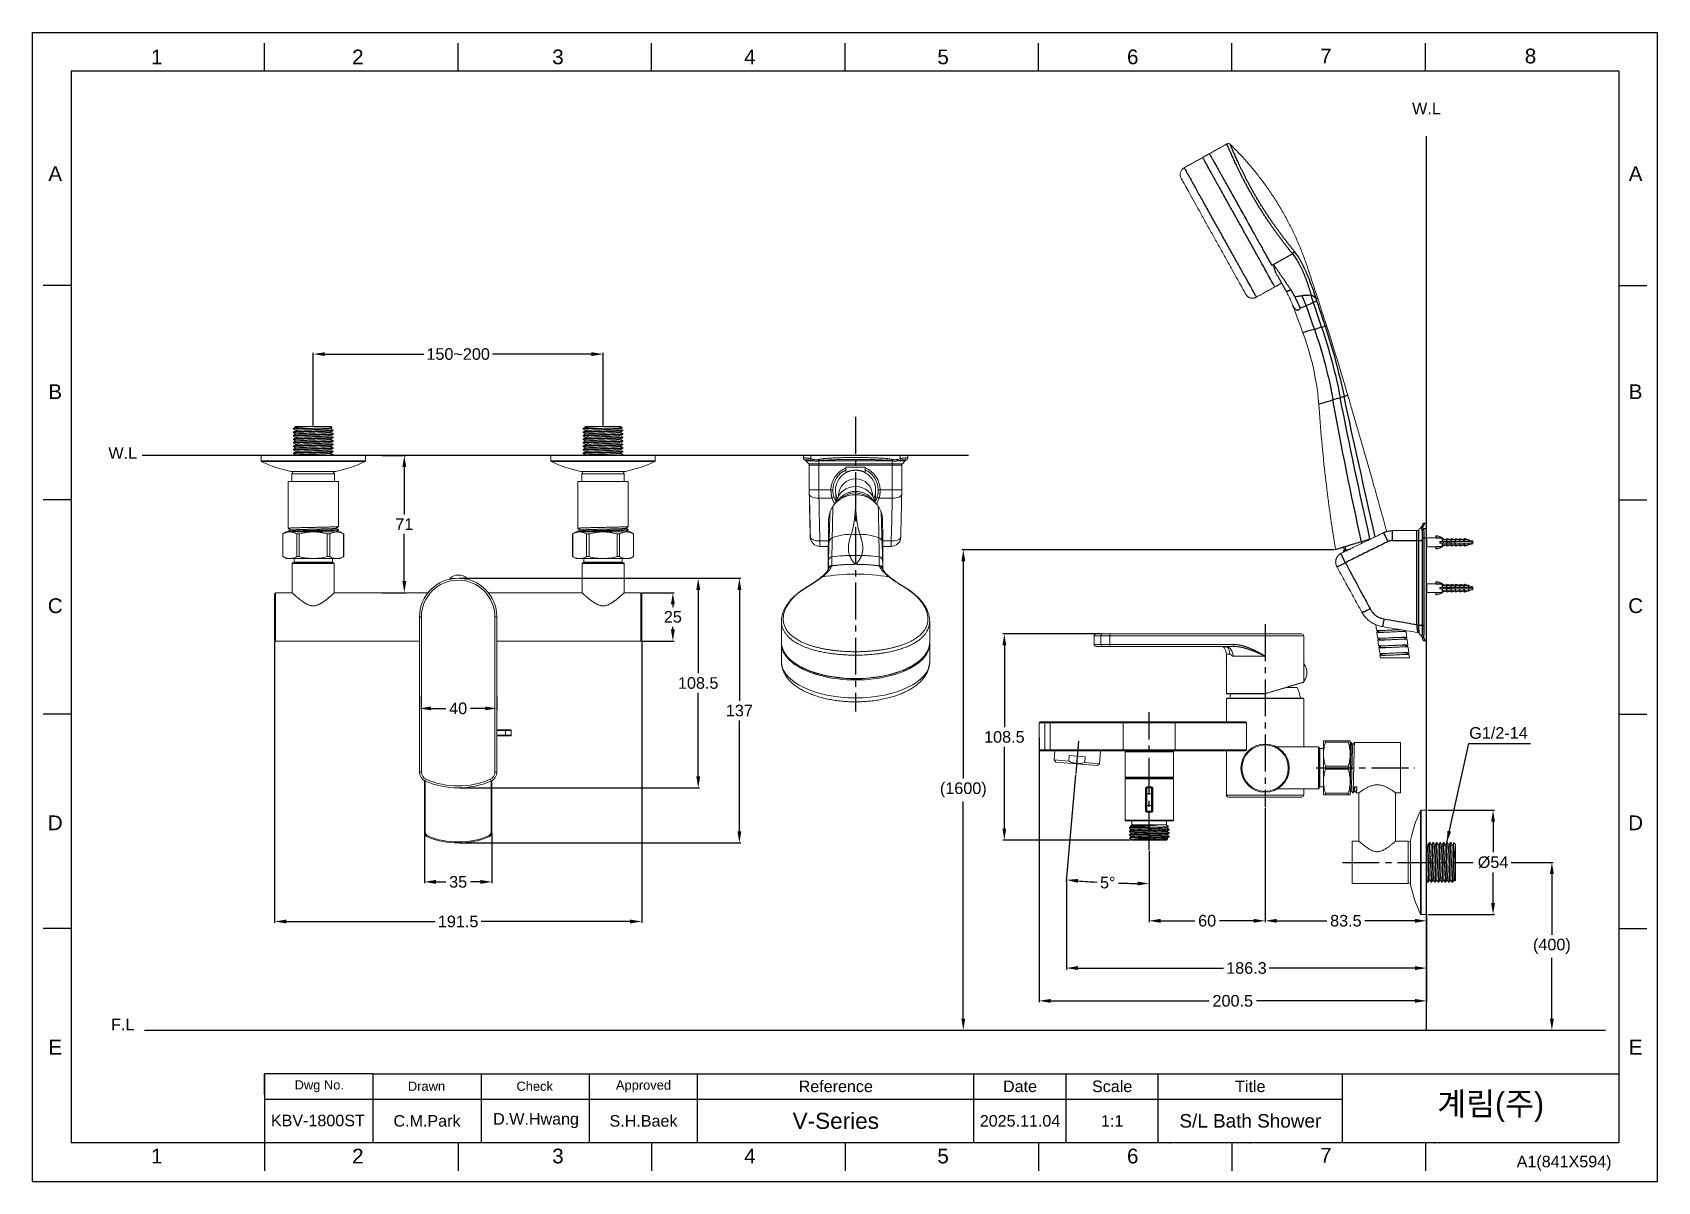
# Model space of a CAD drawing. Extents: x 9631 to 10472, y -18721 to -18126.
import ezdxf
from ezdxf.enums import TextEntityAlignment as Align

# ---------------------------------------------------------------- set-up
doc = ezdxf.new("R2010")
doc.units = 0
doc.header["$MEASUREMENT"] = 0
doc.linetypes.add('CENTER2', pattern=[28.575, 19.05, -3.175, 3.175, -3.175])
doc.linetypes.add('CENTERX2', pattern=[101.6, 63.5, -12.7, 12.7, -12.7])
doc.layers.get('0').update_dxf_attribs({"linetype": 'CONTINUOUS', "lineweight": 13})
doc.layers.get('Defpoints').update_dxf_attribs({"linetype": 'CONTINUOUS'})
doc.layers.add('5', color=3, linetype='CONTINUOUS', lineweight=9)
for name, color, linetype in [('CENTER', 1, 'CENTER2'), ('FORM', 7, 'CONTINUOUS'), ('TEXT', 2, 'CONTINUOUS'), ('벽', 2, 'CONTINUOUS')]:
    doc.layers.add(name, color=color, linetype=linetype)
doc.styles.get("Standard").update_dxf_attribs({"font": 'arial.ttf'})
doc.dimstyles.new('A4', dxfattribs={"dimtxt": 4, "dimasz": 3.5, "dimexe": 0.7, "dimexo": 0.625, "dimgap": 0.5, "dimtad": 1, "dimdec": 1, "dimdsep": 46, "dimtxsty": 'Standard', "dimcen": 2.5, "dimclrd": 5, "dimclre": 5, "dimclrt": 7, "dimadec": 3, "dimazin": 2, "dimtfac": 1, "dimtdec": 1, "dimtmove": 0, "dimatfit": 3, "dimfxl": 1.25, "dimarcsym": 0})

msp = doc.modelspace()

# ---------------------------------------------------------------- texts
at = {"layer": '5', "color": 4, "insert": (10374.58, -18485.49), "char_height": 6, "attachment_point": 1}
msp.add_mtext_dynamic_manual_height_columns('G1/2-14 ', width=31.987, gutter_width=12.5, heights=[0], dxfattribs=at)
at = {"layer": 'FORM', "color": 7, "linetype": 'Continuous', "char_height": 7.63, "attachment_point": 5}
for s, insert in [('1', (9695.32, -18138.62)), ('2', (9799.4, -18138.62)), ('3', (9902.96, -18138.62)), ('4', (10002.31, -18138.62)), ('5', (10102.28, -18138.62)), ('6', (10200.43, -18138.62)), ('7', (10300.38, -18138.17)), ('8', (10406.29, -18138.17))]:
    msp.add_mtext_dynamic_manual_height_columns(s, width=50.0595, gutter_width=12.51, heights=[0], dxfattribs=dict(at, insert=insert))
at = {"layer": 'FORM', "char_height": 7.63, "attachment_point": 5}
for s, width, insert in [('A', 10.0119, (9642.78, -18199.03)), ('A', 10.0119, (10460.69, -18199.03)), ('B', 10.0119, (9642.78, -18311.85)), ('B', 10.0119, (10460.69, -18311.85)), ('C', 10.0119, (9642.78, -18422.67)), ('C', 10.0119, (10460.69, -18422.67)), ('D', 10.0119, (9642.78, -18535)), ('D', 10.0119, (10460.69, -18535)), ('E', 10.0119, (9642.78, -18651.11)), ('E', 10.0119, (10460.69, -18651.11)), ('1', 50.0595, (9695.32, -18707.51)), ('2', 50.0595, (9799.4, -18707.51)), ('3', 50.0595, (9902.96, -18707.51)), ('4', 50.0595, (10002.31, -18707.51)), ('5', 50.0595, (10102.28, -18707.51)), ('6', 50.0595, (10200.43, -18707.51)), ('7', 50.0595, (10300.38, -18707.05))]:
    msp.add_mtext_dynamic_manual_height_columns(s, width=width, gutter_width=12.51, heights=[0], dxfattribs=dict(at, insert=insert))
at = {"layer": 'TEXT'}
msp.add_text('A1(841X594)', height=5.9595, dxfattribs=at).set_placement((10399.15, -18713.29))
at = {"layer": 'TEXT', "attachment_point": 5}
for s, width, insert, char_height in [('Dwg No.', 56.019, (9779.43, -18671.36), 4.768), ('Drawn', 56.019, (9834.92, -18671.36), 4.768), ('Check', 56.019, (9890.94, -18671.36), 4.768), ('Approved', 56.019, (9947.23, -18671.43), 4.768), ('Reference', 143.0272, (10046.75, -18671.43), 5.959), ('Date', 47.6757, (10142.1, -18671.43), 5.959), ('Scale', 47.6757, (10189.78, -18671.43), 5.959), ('Title', 95.3515, (10261.29, -18671.43), 5.959), ('KBV-1800ST', 56.019, (9778.7, -18689.11), 5.959), ('C.M.Park', 56.019, (9835.19, -18689.3), 5.959), ('D.W.Hwang', 56.019, (9891.62, -18689.14), 5.959), ('S.H.Baek', 56.019, (9947.23, -18689.3), 5.959), ('V-Series', 143.0272, (10046.75, -18689.3), 8.343), ('2025.11.04', 47.6757, (10142.1, -18689.3), 5.959), ('1:1', 47.6757, (10189.78, -18689.3), 5.959), ('S/L Bath Shower', 93.2851, (10261.29, -18689.3), 7)]:
    msp.add_mtext_dynamic_manual_height_columns(s, width=width, gutter_width=29.8, heights=[0], dxfattribs=dict(at, insert=insert, char_height=char_height))
at = {"layer": 'TEXT', "linetype": 'CENTERX2', "insert": (10385.67, -18682.17), "char_height": 11.9189, "attachment_point": 5}
msp.add_mtext_dynamic_manual_height_columns('{\\fHYGothic-Medium|b0|i0|c129|p18;계림(주)}', width=143.0272, gutter_width=29.8, heights=[0], dxfattribs=at)
at = {"layer": '벽'}
for s, p in [('W.L', (10352.45, -18165.25)), ('F.L', (9677.74, -18639.34))]:
    msp.add_text(s, height=6, dxfattribs=at).set_placement(p, align=Align.MIDDLE_CENTER)
msp.add_text('W.L', height=6, dxfattribs=at).set_placement((9677.74, -18348.38), align=Align.BOTTOM_CENTER)

# ---------------------------------------------------------------- blocks, each defined once
blk = doc.blocks.new('*D79')
at = {"layer": '5', "color": 3, "lineweight": -2, "transparency": 16777216}
for p, q in [((10353.08, -18528.49), (10387.61, -18528.49)), ((10386.91, -18534.49), (10386.91, -18550.26)), ((10386.91, -18576.49), (10386.91, -18560.72)), ((10353.08, -18582.49), (10387.61, -18582.49))]:
    blk.add_line(p, q, dxfattribs=at)
at = {"layer": '5', "color": 3, "transparency": 16777216}
for points in [[(10385.91, -18534.49), (10387.91, -18534.49), (10386.91, -18528.49)], [(10385.91, -18576.49), (10387.91, -18576.49), (10386.91, -18582.49)]]:
    blk.add_solid(points, dxfattribs=at)
at = {"layer": 'Defpoints', "color": 0, "transparency": 16777216}
for p in [(10352.45, -18528.49), (10352.45, -18582.49), (10386.91, -18582.49)]:
    blk.add_point(p, dxfattribs=at)
at = {"layer": '5', "color": 4, "transparency": 16777216, "insert": (10386.91, -18555.49), "char_height": 6, "attachment_point": 5}
blk.add_mtext('%%C54', dxfattribs=at)
blk = doc.blocks.new('*D80')
at = {"layer": '5', "color": 3, "lineweight": -2, "transparency": 16777216}
for p, q in [((9776.31, -18329.29), (9776.31, -18291.7)), ((9926.31, -18329.29), (9926.31, -18291.7)), ((9782.31, -18292.4), (9833.53, -18292.4)), ((9920.31, -18292.4), (9869.08, -18292.4))]:
    blk.add_line(p, q, dxfattribs=at)
at = {"layer": '5', "color": 3, "transparency": 16777216}
for points in [[(9782.31, -18291.4), (9782.31, -18293.4), (9776.31, -18292.4)], [(9920.31, -18291.4), (9920.31, -18293.4), (9926.31, -18292.4)]]:
    blk.add_solid(points, dxfattribs=at)
at = {"layer": 'Defpoints', "color": 0, "transparency": 16777216}
for p in [(9926.31, -18292.4), (9776.31, -18329.91), (9926.31, -18329.91)]:
    blk.add_point(p, dxfattribs=at)
at = {"layer": '5', "color": 4, "transparency": 16777216, "insert": (9851.31, -18292.4), "char_height": 6, "attachment_point": 5}
blk.add_mtext('150~200', dxfattribs=at)
blk = doc.blocks.new('*D81')
at = {"layer": '5', "color": 3, "lineweight": -2, "transparency": 16777216}
for p, q in [((9833.81, -18540.28), (9833.81, -18566.28)), ((9868.81, -18540.28), (9868.81, -18566.28)), ((9839.81, -18565.58), (9844.99, -18565.58)), ((9862.81, -18565.58), (9857.63, -18565.58))]:
    blk.add_line(p, q, dxfattribs=at)
at = {"layer": '5', "color": 3, "transparency": 16777216}
for points in [[(9839.81, -18564.58), (9839.81, -18566.58), (9833.81, -18565.58)], [(9862.81, -18564.58), (9862.81, -18566.58), (9868.81, -18565.58)]]:
    blk.add_solid(points, dxfattribs=at)
at = {"layer": 'Defpoints', "color": 0, "transparency": 16777216}
for p in [(9833.81, -18539.66), (9868.81, -18539.66), (9868.81, -18565.58)]:
    blk.add_point(p, dxfattribs=at)
at = {"layer": '5', "color": 4, "transparency": 16777216, "insert": (9851.31, -18565.58), "char_height": 6, "attachment_point": 5}
blk.add_mtext('35', dxfattribs=at)
blk = doc.blocks.new('*D82')
at = {"layer": '5', "color": 3, "lineweight": -2, "transparency": 16777216}
for p, q in [((9756.31, -18441.04), (9756.31, -18586.77)), ((9946.31, -18441.04), (9946.31, -18586.77)), ((9762.31, -18586.07), (9839.44, -18586.07)), ((9940.31, -18586.07), (9863.17, -18586.07))]:
    blk.add_line(p, q, dxfattribs=at)
at = {"layer": '5', "color": 3, "transparency": 16777216}
for points in [[(9762.31, -18585.07), (9762.31, -18587.07), (9756.31, -18586.07)], [(9940.31, -18585.07), (9940.31, -18587.07), (9946.31, -18586.07)]]:
    blk.add_solid(points, dxfattribs=at)
at = {"layer": 'Defpoints', "color": 0, "transparency": 16777216}
for p in [(9756.31, -18440.42), (9946.31, -18440.42), (9946.31, -18586.07)]:
    blk.add_point(p, dxfattribs=at)
at = {"layer": '5', "color": 4, "transparency": 16777216, "insert": (9851.31, -18586.07), "char_height": 6, "attachment_point": 5}
blk.add_mtext('191.5', dxfattribs=at)
blk = doc.blocks.new('*D83')
at = {"layer": '5', "color": 3, "lineweight": -2, "transparency": 16777216}
for p, q in [((9812.06, -18344.91), (9824.15, -18344.91)), ((9823.45, -18350.91), (9823.45, -18375.4)), ((9823.45, -18409.92), (9823.45, -18385.43)), ((9812.06, -18415.92), (9824.15, -18415.92))]:
    blk.add_line(p, q, dxfattribs=at)
at = {"layer": '5', "color": 3, "transparency": 16777216}
for points in [[(9822.45, -18350.91), (9824.45, -18350.91), (9823.45, -18344.91)], [(9822.45, -18409.92), (9824.45, -18409.92), (9823.45, -18415.92)]]:
    blk.add_solid(points, dxfattribs=at)
at = {"layer": 'Defpoints', "color": 0, "transparency": 16777216}
for p in [(9811.44, -18344.91), (9823.45, -18344.91), (9811.44, -18415.92)]:
    blk.add_point(p, dxfattribs=at)
at = {"layer": '5', "color": 4, "transparency": 16777216, "insert": (9823.45, -18380.41), "char_height": 6, "attachment_point": 5}
blk.add_mtext('71', dxfattribs=at)
blk = doc.blocks.new('*D84')
at = {"layer": '5', "color": 3, "lineweight": -2, "transparency": 16777216}
for p, q in [((9946.43, -18415.92), (9963.13, -18415.92)), ((9962.43, -18421.92), (9962.43, -18423.35)), ((9962.43, -18434.92), (9962.43, -18433.48)), ((9946.43, -18440.92), (9963.13, -18440.92))]:
    blk.add_line(p, q, dxfattribs=at)
at = {"layer": '5', "color": 3, "transparency": 16777216}
for points in [[(9961.43, -18421.92), (9963.43, -18421.92), (9962.43, -18415.92)], [(9961.43, -18434.92), (9963.43, -18434.92), (9962.43, -18440.92)]]:
    blk.add_solid(points, dxfattribs=at)
at = {"layer": 'Defpoints', "color": 0, "transparency": 16777216}
for p in [(9945.81, -18415.92), (9962.43, -18415.92), (9945.81, -18440.92)]:
    blk.add_point(p, dxfattribs=at)
at = {"layer": '5', "color": 4, "transparency": 16777216, "insert": (9962.43, -18428.42), "char_height": 6, "attachment_point": 5}
blk.add_mtext('25', dxfattribs=at)
blk = doc.blocks.new('*D85')
at = {"layer": '5', "color": 3, "lineweight": -2, "transparency": 16777216}
for p, q in [((9851.93, -18408.42), (9976.25, -18408.42)), ((9975.55, -18414.42), (9975.55, -18457.6)), ((9975.55, -18510.92), (9975.55, -18467.73)), ((9851.93, -18516.92), (9976.25, -18516.92))]:
    blk.add_line(p, q, dxfattribs=at)
at = {"layer": '5', "color": 3, "transparency": 16777216}
for points in [[(9974.55, -18414.42), (9976.55, -18414.42), (9975.55, -18408.42)], [(9974.55, -18510.92), (9976.55, -18510.92), (9975.55, -18516.92)]]:
    blk.add_solid(points, dxfattribs=at)
at = {"layer": 'Defpoints', "color": 0, "transparency": 16777216}
for p in [(9851.31, -18408.42), (9851.31, -18516.92), (9975.55, -18516.92)]:
    blk.add_point(p, dxfattribs=at)
at = {"layer": '5', "color": 4, "transparency": 16777216, "insert": (9975.55, -18462.67), "char_height": 6, "attachment_point": 5}
blk.add_mtext('108.5', dxfattribs=at)
blk = doc.blocks.new('*D86')
at = {"layer": '5', "color": 3, "lineweight": -2, "transparency": 16777216}
for p, q in [((9851.93, -18408.42), (9997.56, -18408.42)), ((9996.86, -18414.42), (9996.86, -18471.85)), ((9996.86, -18539.42), (9996.86, -18481.98)), ((9851.93, -18545.42), (9997.56, -18545.42))]:
    blk.add_line(p, q, dxfattribs=at)
at = {"layer": '5', "color": 3, "transparency": 16777216}
for points in [[(9995.86, -18414.42), (9997.86, -18414.42), (9996.86, -18408.42)], [(9995.86, -18539.42), (9997.86, -18539.42), (9996.86, -18545.42)]]:
    blk.add_solid(points, dxfattribs=at)
at = {"layer": 'Defpoints', "color": 0, "transparency": 16777216}
for p in [(9851.31, -18408.42), (9996.86, -18408.42), (9851.31, -18545.42)]:
    blk.add_point(p, dxfattribs=at)
at = {"layer": '5', "color": 4, "transparency": 16777216, "insert": (9996.86, -18476.92), "char_height": 6, "attachment_point": 5}
blk.add_mtext('137', dxfattribs=at)
blk = doc.blocks.new('*D87')
at = {"layer": '5', "color": 3, "lineweight": -2, "transparency": 16777216}
for p, q in [((9831.31, -18469.23), (9831.31, -18476.49)), ((9837.31, -18475.79), (9844.9, -18475.79)), ((9865.31, -18475.79), (9857.72, -18475.79)), ((9871.31, -18469.23), (9871.31, -18476.49))]:
    blk.add_line(p, q, dxfattribs=at)
at = {"layer": '5', "color": 3, "transparency": 16777216}
for points in [[(9837.31, -18474.79), (9837.31, -18476.79), (9831.31, -18475.79)], [(9865.31, -18474.79), (9865.31, -18476.79), (9871.31, -18475.79)]]:
    blk.add_solid(points, dxfattribs=at)
at = {"layer": 'Defpoints', "color": 0, "transparency": 16777216}
for p in [(9831.31, -18468.6), (9871.31, -18468.6), (9871.31, -18475.79)]:
    blk.add_point(p, dxfattribs=at)
at = {"layer": '5', "color": 4, "transparency": 16777216, "insert": (9851.31, -18475.79), "char_height": 6, "attachment_point": 5}
blk.add_mtext('40', dxfattribs=at)
blk = doc.blocks.new('*D88')
at = {"layer": '5', "color": 3, "lineweight": -2, "transparency": 16777216}
for p, q in [((10184.29, -18437.21), (10133.28, -18437.21)), ((10133.98, -18443.21), (10133.98, -18485.52)), ((10133.98, -18537.96), (10133.98, -18495.65)), ((10199.33, -18543.96), (10133.28, -18543.96))]:
    blk.add_line(p, q, dxfattribs=at)
at = {"layer": '5', "color": 3, "transparency": 16777216}
for points in [[(10132.98, -18443.21), (10134.98, -18443.21), (10133.98, -18437.21)], [(10132.98, -18537.96), (10134.98, -18537.96), (10133.98, -18543.96)]]:
    blk.add_solid(points, dxfattribs=at)
at = {"layer": 'Defpoints', "color": 0, "transparency": 16777216}
for p in [(10133.98, -18437.21), (10184.92, -18437.21), (10199.95, -18543.96)]:
    blk.add_point(p, dxfattribs=at)
at = {"layer": '5', "color": 4, "transparency": 16777216, "insert": (10133.98, -18490.58), "char_height": 6, "attachment_point": 5}
blk.add_mtext('108.5', dxfattribs=at)
blk = doc.blocks.new('*D89')
at = {"layer": '5', "color": 3, "lineweight": -2, "transparency": 16777216}
for p, q in [((10304.81, -18393.63), (10112.05, -18393.63)), ((10112.75, -18399.63), (10112.75, -18512.05)), ((10112.75, -18636.34), (10112.75, -18523.92)), ((10113.38, -18642.34), (10113.45, -18642.34))]:
    blk.add_line(p, q, dxfattribs=at)
at = {"layer": '5', "color": 3, "transparency": 16777216}
for points in [[(10111.75, -18399.63), (10113.75, -18399.63), (10112.75, -18393.63)], [(10111.75, -18636.34), (10113.75, -18636.34), (10112.75, -18642.34)]]:
    blk.add_solid(points, dxfattribs=at)
at = {"layer": 'Defpoints', "color": 0, "transparency": 16777216}
for p in [(10305.44, -18393.63), (10112.75, -18642.34), (10112.75, -18642.34)]:
    blk.add_point(p, dxfattribs=at)
at = {"layer": '5', "color": 4, "transparency": 16777216, "insert": (10112.75, -18517.99), "char_height": 6, "attachment_point": 5}
blk.add_mtext('(1600)', dxfattribs=at)
blk = doc.blocks.new('*D90')
at = {"layer": '5', "color": 3, "lineweight": -2, "transparency": 16777216}
for p, q in [((10170.87, -18510.09), (10166.04, -18565.27)), ((10208.95, -18549.58), (10208.95, -18567.14))]:
    blk.add_line(p, q, dxfattribs=at)
for start, end in [(265.69924, 266.85188), (268.1478, 269.30076)]:
    blk.add_arc((10208.95, -18074.8), 491.64, start, end, dxfattribs=at)
at = {"layer": '5', "color": 3, "transparency": 16777216}
for points in [[(10172, -18566.05), (10172.17, -18564.06), (10166.1, -18564.57)], [(10202.96, -18565.4), (10202.95, -18567.4), (10208.95, -18566.44)]]:
    blk.add_solid(points, dxfattribs=at)
at = {"layer": 'Defpoints', "color": 0, "transparency": 16777216}
for p in [(10208.95, -18477.71), (10172.39, -18492.73), (10170.92, -18509.46), (10208.95, -18548.96), (10180.37, -18565.61)]:
    blk.add_point(p, dxfattribs=at)
at = {"layer": '5', "color": 4, "transparency": 16777216, "insert": (10187.51, -18565.97), "char_height": 6, "attachment_point": 5}
blk.add_mtext('5°', dxfattribs=at)
blk = doc.blocks.new('*D91')
at = {"layer": '5', "color": 3, "lineweight": -2, "transparency": 16777216}
for p, q in [((10268.95, -18527.33), (10268.95, -18586.41)), ((10208.95, -18549.58), (10208.95, -18586.41)), ((10214.95, -18585.71), (10232.65, -18585.71)), ((10262.95, -18585.71), (10245.26, -18585.71))]:
    blk.add_line(p, q, dxfattribs=at)
at = {"layer": '5', "color": 3, "transparency": 16777216}
for points in [[(10214.95, -18584.71), (10214.95, -18586.71), (10208.95, -18585.71)], [(10262.95, -18584.71), (10262.95, -18586.71), (10268.95, -18585.71)]]:
    blk.add_solid(points, dxfattribs=at)
at = {"layer": 'Defpoints', "color": 0, "transparency": 16777216}
for p in [(10268.95, -18526.71), (10208.95, -18548.96), (10268.95, -18585.71)]:
    blk.add_point(p, dxfattribs=at)
at = {"layer": '5', "color": 4, "transparency": 16777216, "insert": (10238.95, -18585.71), "char_height": 6, "attachment_point": 5}
blk.add_mtext('60', dxfattribs=at)
blk = doc.blocks.new('*D92')
at = {"layer": '5', "color": 3, "lineweight": -2, "transparency": 16777216}
for p, q in [((10269, -18585.09), (10269, -18585.01)), ((10275, -18585.71), (10300.91, -18585.71)), ((10346.45, -18585.71), (10320.55, -18585.71)), ((10352.45, -18583.11), (10352.45, -18586.41))]:
    blk.add_line(p, q, dxfattribs=at)
at = {"layer": '5', "color": 3, "transparency": 16777216}
for points in [[(10275, -18584.71), (10275, -18586.71), (10269, -18585.71)], [(10346.45, -18584.71), (10346.45, -18586.71), (10352.45, -18585.71)]]:
    blk.add_solid(points, dxfattribs=at)
at = {"layer": 'Defpoints', "color": 0, "transparency": 16777216}
for p in [(10269, -18585.71), (10352.45, -18582.49), (10352.45, -18585.71)]:
    blk.add_point(p, dxfattribs=at)
at = {"layer": '5', "color": 4, "transparency": 16777216, "insert": (10310.73, -18585.71), "char_height": 6, "attachment_point": 5}
blk.add_mtext('83.5', dxfattribs=at)
blk = doc.blocks.new('*D93')
at = {"layer": '5', "color": 3, "lineweight": -2, "transparency": 16777216}
for p, q in [((10151.95, -18490.83), (10151.95, -18627.86)), ((10352.45, -18583.11), (10352.45, -18627.86)), ((10157.95, -18627.16), (10240.01, -18627.16)), ((10346.45, -18627.16), (10264.4, -18627.16))]:
    blk.add_line(p, q, dxfattribs=at)
at = {"layer": '5', "color": 3, "transparency": 16777216}
for points in [[(10157.95, -18626.16), (10157.95, -18628.16), (10151.95, -18627.16)], [(10346.45, -18626.16), (10346.45, -18628.16), (10352.45, -18627.16)]]:
    blk.add_solid(points, dxfattribs=at)
at = {"layer": 'Defpoints', "color": 0, "transparency": 16777216}
for p in [(10151.95, -18490.21), (10352.45, -18582.49), (10352.45, -18627.16)]:
    blk.add_point(p, dxfattribs=at)
at = {"layer": '5', "color": 4, "transparency": 16777216, "insert": (10252.2, -18627.16), "char_height": 6, "attachment_point": 5}
blk.add_mtext('200.5', dxfattribs=at)
blk = doc.blocks.new('*D94')
at = {"layer": '5', "color": 3, "lineweight": -2, "transparency": 16777216}
for p, q in [((10166.1, -18565.19), (10166.1, -18610.88)), ((10352.45, -18596.91), (10352.45, -18610.88)), ((10172.1, -18610.18), (10247.44, -18610.18)), ((10346.45, -18610.18), (10271.12, -18610.18))]:
    blk.add_line(p, q, dxfattribs=at)
at = {"layer": '5', "color": 3, "transparency": 16777216}
for points in [[(10172.1, -18609.18), (10172.1, -18611.18), (10166.1, -18610.18)], [(10346.45, -18609.18), (10346.45, -18611.18), (10352.45, -18610.18)]]:
    blk.add_solid(points, dxfattribs=at)
at = {"layer": 'Defpoints', "color": 0, "transparency": 16777216}
for p in [(10166.1, -18564.57), (10352.45, -18596.29), (10352.45, -18610.18)]:
    blk.add_point(p, dxfattribs=at)
at = {"layer": '5', "color": 4, "transparency": 16777216, "insert": (10259.28, -18610.18), "char_height": 6, "attachment_point": 5}
blk.add_mtext('186.3', dxfattribs=at)
blk = doc.blocks.new('*D95')
at = {"layer": '5', "color": 3, "lineweight": -2, "transparency": 16777216}
for p, q in [((10399.07, -18555.49), (10418.06, -18555.49)), ((10417.36, -18561.49), (10417.36, -18592.98)), ((10417.36, -18636.34), (10417.36, -18604.85)), ((10399.07, -18642.34), (10418.06, -18642.34))]:
    blk.add_line(p, q, dxfattribs=at)
at = {"layer": '5', "color": 3, "transparency": 16777216}
for points in [[(10416.36, -18561.49), (10418.36, -18561.49), (10417.36, -18555.49)], [(10416.36, -18636.34), (10418.36, -18636.34), (10417.36, -18642.34)]]:
    blk.add_solid(points, dxfattribs=at)
at = {"layer": 'Defpoints', "color": 0, "transparency": 16777216}
for p in [(10398.45, -18555.49), (10398.45, -18642.34), (10417.36, -18642.34)]:
    blk.add_point(p, dxfattribs=at)
at = {"layer": '5', "color": 4, "transparency": 16777216, "insert": (10417.36, -18598.91), "char_height": 6, "attachment_point": 5}
blk.add_mtext('(400)', dxfattribs=at)

# ---------------------------------------------------------------- dimensions: what is measured, and where the dimension line sits
at = {"layer": '5'}
for base, p1, p2, text, picture, middle in [((9926.31, -18292.4), (9776.31, -18329.91), (9926.31, -18329.91), '<>~200', '*D80', (9851.31, -18292.4)), ((9946.31, -18586.07), (9756.31, -18440.42), (9946.31, -18440.42), '191.5', '*D82', (9851.31, -18586.07))]:
    dim = msp.add_linear_dim(base=base, p1=p1, p2=p2, text=text, dimstyle='A4', override={"dimtxt": 6, "dimasz": 6, "dimgap": 2, "dimtad": 0, "dimtih": 1, "dimclrd": 3, "dimclre": 3, "dimclrt": 4}, dxfattribs=at)
    dim.commit()
    dim.dimension.update_dxf_attribs({"geometry": picture, "text_midpoint": middle})
for base, p1, p2, picture, middle in [((9823.45, -18344.91), (9811.44, -18415.92), (9811.44, -18344.91), '*D83', (9823.45, -18380.41)), ((9975.55, -18516.92), (9851.31, -18408.42), (9851.31, -18516.92), '*D85', (9975.55, -18462.67)), ((9996.86, -18408.42), (9851.31, -18545.42), (9851.31, -18408.42), '*D86', (9996.86, -18476.92))]:
    dim = msp.add_linear_dim(base=base, p1=p1, p2=p2, angle=90, dimstyle='A4', override={"dimtxt": 6, "dimasz": 6, "dimgap": 2, "dimtad": 0, "dimtih": 1, "dimclrd": 3, "dimclre": 3, "dimclrt": 4}, dxfattribs=at)
    dim.commit()
    dim.dimension.update_dxf_attribs({"geometry": picture, "text_midpoint": middle})
for base, p1, p2, text, override, picture, middle in [((10112.75, -18642.34), (10305.44, -18393.63), (10112.75, -18642.34), '(1600)', {"dimtxt": 6, "dimasz": 6, "dimgap": 2, "dimtad": 0, "dimtih": 1, "dimclrd": 3, "dimclre": 3, "dimclrt": 4}, '*D89', (10112.75, -18517.99)), ((10133.98, -18437.21), (10199.95, -18543.96), (10184.92, -18437.21), '108.5', {"dimtxt": 6, "dimasz": 6, "dimgap": 2, "dimtad": 0, "dimtih": 1, "dimclrd": 3, "dimclre": 3, "dimclrt": 4}, '*D88', (10133.98, -18490.58)), ((10386.91, -18582.49), (10352.45, -18528.49), (10352.45, -18582.49), '%%C<>', {"dimtxt": 6, "dimasz": 6, "dimgap": 2, "dimtih": 1, "dimclrd": 3, "dimclre": 3, "dimclrt": 4, "dimtmove": 2}, '*D79', (10386.91, -18555.49)), ((10417.36, -18642.34), (10398.45, -18555.49), (10398.45, -18642.34), '(400)', {"dimtxt": 6, "dimasz": 6, "dimgap": 2, "dimtad": 0, "dimtih": 1, "dimclrd": 3, "dimclre": 3, "dimclrt": 4}, '*D95', (10417.36, -18598.91))]:
    dim = msp.add_linear_dim(base=base, p1=p1, p2=p2, angle=90, text=text, dimstyle='A4', override=override, dxfattribs=at)
    dim.commit()
    dim.dimension.update_dxf_attribs({"geometry": picture, "text_midpoint": middle})
dim = msp.add_linear_dim(base=(9962.43, -18415.92), p1=(9945.81, -18440.92), p2=(9945.81, -18415.92), angle=90, dimstyle='A4', override={"dimtxt": 6, "dimasz": 6, "dimgap": 2, "dimtad": 0, "dimtih": 1, "dimclrd": 3, "dimclre": 3, "dimclrt": 4}, dxfattribs=at)
dim.commit()
dim.dimension.update_dxf_attribs({"geometry": '*D84', "text_midpoint": (9962.43, -18428.42), "dimtype": 160})
for base, p1, p2, picture, middle in [((9871.31, -18475.79), (9831.31, -18468.6), (9871.31, -18468.6), '*D87', (9851.31, -18475.79)), ((10352.45, -18627.16), (10151.95, -18490.21), (10352.45, -18582.49), '*D93', (10252.2, -18627.16)), ((10268.95, -18585.71), (10208.95, -18548.96), (10268.95, -18526.71), '*D91', (10238.95, -18585.71)), ((9868.81, -18565.58), (9833.81, -18539.66), (9868.81, -18539.66), '*D81', (9851.31, -18565.58)), ((10352.4532, -18610.1849), (10166.1038, -18564.5688), (10352.4532, -18596.2872), '*D94', (10259.2785, -18610.1849)), ((10352.4532, -18585.714), (10268.9996, -18585.714), (10352.4532, -18582.4867), '*D92', (10310.7264, -18585.714))]:
    dim = msp.add_linear_dim(base=base, p1=p1, p2=p2, dimstyle='A4', override={"dimtxt": 6, "dimasz": 6, "dimgap": 2, "dimtad": 0, "dimtih": 1, "dimclrd": 3, "dimclre": 3, "dimclrt": 4}, dxfattribs=at)
    dim.commit()
    dim.dimension.update_dxf_attribs({"geometry": picture, "text_midpoint": middle})
dim = msp.add_angular_dim_2l(base=(10180.3668, -18565.6079), line1=((10208.9532, -18548.9593), (10208.9532, -18477.7093)), line2=((10172.389, -18492.7283), (10170.9248, -18509.4644)), dimstyle='A4', override={"dimtxt": 6, "dimasz": 6, "dimgap": 2, "dimtad": 0, "dimtih": 1, "dimclrd": 3, "dimclre": 3, "dimclrt": 4}, dxfattribs=at)
dim.commit()
dim.dimension.update_dxf_attribs({"geometry": '*D90', "text_midpoint": (10187.5081, -18565.9718)})

# ---------------------------------------------------------------- linework, layer by layer
at = {"color": 7, "linetype": 'Continuous'}
for p, q in [((9766.16, -18330.81), (9766.06, -18330.91)), ((9766.06, -18331.21), (9766.06, -18330.91)), ((9771.16, -18330.91), (9766.06, -18330.91)), ((9766.06, -18331.21), (9766.07, -18331.23)), ((9766.07, -18332.67), (9766.06, -18332.68)), ((9766.06, -18333.03), (9766.06, -18332.68)), ((9766.06, -18332.68), (9766.06, -18333.03)), ((9766.06, -18333.03), (9766.06, -18333.02)), ((9766.07, -18333.04), (9766.06, -18333.03)), ((9766.07, -18331.23), (9767.31, -18331.95)), ((9767.34, -18331.93), (9766.07, -18332.67)), ((9766.07, -18333.04), (9767.31, -18333.76)), ((9767.34, -18333.74), (9766.07, -18334.48)), ((9766.16, -18330.81), (9766.21, -18330.77)), ((9767.34, -18330.12), (9766.21, -18330.77)), ((9767.06, -18329.91), (9767.02, -18329.95)), ((9767.02, -18329.95), (9767.02, -18329.96)), ((9767.02, -18329.96), (9767.31, -18330.13)), ((9785.56, -18329.91), (9767.06, -18329.91)), ((9785.27, -18331.06), (9786.17, -18330.54)), ((9785.27, -18332.87), (9786.55, -18332.13)), ((9786.55, -18331.76), (9785.3, -18331.04)), ((9786.55, -18333.57), (9785.3, -18332.85)), ((9785.56, -18329.91), (9786.17, -18330.53)), ((9786.17, -18330.54), (9786.17, -18330.53)), ((9786.55, -18331.76), (9786.56, -18331.77)), ((9786.55, -18332.13), (9786.56, -18332.12)), ((9786.55, -18333.57), (9786.56, -18333.59)), ((9786.56, -18332.12), (9786.56, -18331.77)), ((9786.56, -18331.77), (9786.56, -18331.78)), ((9786.56, -18333.93), (9786.56, -18333.59)), ((9786.56, -18333.59), (9786.56, -18333.59)), ((9916.16, -18330.81), (9916.06, -18330.91)), ((9916.06, -18331.21), (9916.06, -18330.91)), ((9921.16, -18330.91), (9916.06, -18330.91)), ((9916.06, -18331.21), (9916.07, -18331.23)), ((9916.07, -18332.67), (9916.06, -18332.68)), ((9916.06, -18333.03), (9916.06, -18332.68)), ((9916.06, -18332.68), (9916.06, -18333.03)), ((9916.06, -18333.03), (9916.06, -18333.02)), ((9916.07, -18333.04), (9916.06, -18333.03)), ((9916.07, -18331.23), (9917.31, -18331.95)), ((9917.34, -18331.93), (9916.07, -18332.67)), ((9916.07, -18333.04), (9917.31, -18333.76)), ((9917.34, -18333.74), (9916.07, -18334.48)), ((9916.16, -18330.81), (9916.21, -18330.77)), ((9917.34, -18330.12), (9916.21, -18330.77)), ((9917.06, -18329.91), (9917.02, -18329.95)), ((9917.02, -18329.95), (9917.02, -18329.96)), ((9917.02, -18329.96), (9917.31, -18330.13)), ((9935.56, -18329.91), (9917.06, -18329.91)), ((9935.27, -18331.06), (9936.17, -18330.54)), ((9935.27, -18332.87), (9936.55, -18332.13)), ((9936.55, -18331.76), (9935.3, -18331.04)), ((9936.55, -18333.57), (9935.3, -18332.85)), ((9935.56, -18329.91), (9936.17, -18330.53)), ((9936.17, -18330.54), (9936.17, -18330.53)), ((9936.55, -18331.76), (9936.56, -18331.77)), ((9936.55, -18332.13), (9936.56, -18332.12)), ((9936.55, -18333.57), (9936.56, -18333.59)), ((9936.56, -18332.12), (9936.56, -18331.77)), ((9936.56, -18331.77), (9936.56, -18331.78)), ((9936.56, -18333.93), (9936.56, -18333.59)), ((9936.56, -18333.59), (9936.56, -18333.59)), ((9766.07, -18334.48), (9766.06, -18334.49)), ((9766.06, -18334.84), (9766.06, -18334.49)), ((9766.06, -18334.49), (9766.06, -18334.84)), ((9766.07, -18334.86), (9766.06, -18334.84)), ((9766.06, -18334.84), (9766.06, -18334.84)), ((9766.07, -18336.29), (9766.06, -18336.31)), ((9766.06, -18336.66), (9766.06, -18336.31)), ((9766.06, -18336.31), (9766.06, -18336.66)), ((9766.06, -18336.66), (9766.06, -18336.65)), ((9766.07, -18336.67), (9766.06, -18336.66)), ((9766.07, -18338.11), (9766.06, -18338.12)), ((9766.06, -18338.47), (9766.06, -18338.12)), ((9766.06, -18338.12), (9766.06, -18338.47)), ((9766.07, -18338.48), (9766.06, -18338.47)), ((9766.06, -18338.47), (9766.06, -18338.47)), ((9766.07, -18339.92), (9766.06, -18339.94)), ((9766.06, -18340.28), (9766.06, -18339.94)), ((9766.06, -18339.94), (9766.06, -18340.28)), ((9766.07, -18340.3), (9766.06, -18340.28)), ((9766.06, -18340.28), (9766.06, -18340.28)), ((9766.07, -18341.74), (9766.06, -18341.75)), ((9766.06, -18342.1), (9766.06, -18341.75)), ((9766.06, -18341.75), (9766.06, -18342.1)), ((9766.06, -18342.1), (9766.06, -18342.09)), ((9766.07, -18342.11), (9766.06, -18342.1)), ((9766.07, -18334.86), (9767.31, -18335.57)), ((9767.34, -18335.56), (9766.07, -18336.29)), ((9766.07, -18336.67), (9767.31, -18337.39)), ((9767.34, -18337.37), (9766.07, -18338.11)), ((9766.07, -18338.48), (9767.31, -18339.2)), ((9767.34, -18339.19), (9766.07, -18339.92)), ((9766.07, -18340.3), (9767.31, -18341.02)), ((9767.34, -18341), (9766.07, -18341.74)), ((9766.07, -18342.11), (9767.31, -18342.83)), ((9785.27, -18334.68), (9786.55, -18333.95)), ((9785.27, -18336.5), (9786.55, -18335.76)), ((9785.27, -18338.31), (9786.55, -18337.58)), ((9785.27, -18340.13), (9786.55, -18339.39)), ((9785.27, -18341.94), (9786.55, -18341.2)), ((9786.55, -18335.39), (9785.3, -18334.67)), ((9786.55, -18337.2), (9785.3, -18336.48)), ((9786.55, -18339.02), (9785.3, -18338.3)), ((9786.55, -18340.83), (9785.3, -18340.11)), ((9786.55, -18342.64), (9785.3, -18341.92)), ((9786.55, -18333.95), (9786.56, -18333.93)), ((9786.55, -18335.39), (9786.56, -18335.4)), ((9786.55, -18335.76), (9786.56, -18335.75)), ((9786.55, -18337.2), (9786.56, -18337.22)), ((9786.55, -18337.58), (9786.56, -18337.56)), ((9786.55, -18339.02), (9786.56, -18339.03)), ((9786.55, -18339.39), (9786.56, -18339.38)), ((9786.55, -18340.83), (9786.56, -18340.84)), ((9786.55, -18341.2), (9786.56, -18341.19)), ((9786.56, -18335.75), (9786.56, -18335.4)), ((9786.56, -18335.4), (9786.56, -18335.4)), ((9786.56, -18337.56), (9786.56, -18337.22)), ((9786.56, -18337.22), (9786.56, -18337.22)), ((9786.56, -18339.38), (9786.56, -18339.03)), ((9786.56, -18339.03), (9786.56, -18339.03)), ((9786.56, -18341.19), (9786.56, -18340.84)), ((9786.56, -18340.84), (9786.56, -18340.85)), ((9916.07, -18334.48), (9916.06, -18334.49)), ((9916.06, -18334.84), (9916.06, -18334.49)), ((9916.06, -18334.49), (9916.06, -18334.84)), ((9916.07, -18334.86), (9916.06, -18334.84)), ((9916.06, -18334.84), (9916.06, -18334.84)), ((9916.07, -18336.29), (9916.06, -18336.31)), ((9916.06, -18336.66), (9916.06, -18336.31)), ((9916.06, -18336.31), (9916.06, -18336.66)), ((9916.06, -18336.66), (9916.06, -18336.65)), ((9916.07, -18336.67), (9916.06, -18336.66)), ((9916.07, -18338.11), (9916.06, -18338.12)), ((9916.06, -18338.47), (9916.06, -18338.12)), ((9916.06, -18338.12), (9916.06, -18338.47)), ((9916.07, -18338.48), (9916.06, -18338.47)), ((9916.06, -18338.47), (9916.06, -18338.47)), ((9916.07, -18339.92), (9916.06, -18339.94)), ((9916.06, -18340.28), (9916.06, -18339.94)), ((9916.06, -18339.94), (9916.06, -18340.28)), ((9916.07, -18340.3), (9916.06, -18340.28)), ((9916.06, -18340.28), (9916.06, -18340.28)), ((9916.07, -18341.74), (9916.06, -18341.75)), ((9916.06, -18342.1), (9916.06, -18341.75)), ((9916.06, -18341.75), (9916.06, -18342.1)), ((9916.06, -18342.1), (9916.06, -18342.09)), ((9916.07, -18342.11), (9916.06, -18342.1)), ((9916.07, -18334.86), (9917.31, -18335.57)), ((9917.34, -18335.56), (9916.07, -18336.29)), ((9916.07, -18336.67), (9917.31, -18337.39)), ((9917.34, -18337.37), (9916.07, -18338.11)), ((9916.07, -18338.48), (9917.31, -18339.2)), ((9917.34, -18339.19), (9916.07, -18339.92)), ((9916.07, -18340.3), (9917.31, -18341.02)), ((9917.34, -18341), (9916.07, -18341.74)), ((9916.07, -18342.11), (9917.31, -18342.83)), ((9935.27, -18334.68), (9936.55, -18333.95)), ((9935.27, -18336.5), (9936.55, -18335.76)), ((9935.27, -18338.31), (9936.55, -18337.58)), ((9935.27, -18340.13), (9936.55, -18339.39)), ((9935.27, -18341.94), (9936.55, -18341.2)), ((9936.55, -18335.39), (9935.3, -18334.67)), ((9936.55, -18337.2), (9935.3, -18336.48)), ((9936.55, -18339.02), (9935.3, -18338.3)), ((9936.55, -18340.83), (9935.3, -18340.11)), ((9936.55, -18342.64), (9935.3, -18341.92)), ((9936.55, -18333.95), (9936.56, -18333.93)), ((9936.55, -18335.39), (9936.56, -18335.4)), ((9936.55, -18335.76), (9936.56, -18335.75)), ((9936.55, -18337.2), (9936.56, -18337.22)), ((9936.55, -18337.58), (9936.56, -18337.56)), ((9936.55, -18339.02), (9936.56, -18339.03)), ((9936.55, -18339.39), (9936.56, -18339.38)), ((9936.55, -18340.83), (9936.56, -18340.84)), ((9936.55, -18341.2), (9936.56, -18341.19)), ((9936.56, -18335.75), (9936.56, -18335.4)), ((9936.56, -18335.4), (9936.56, -18335.4)), ((9936.56, -18337.56), (9936.56, -18337.22)), ((9936.56, -18337.22), (9936.56, -18337.22)), ((9936.56, -18339.38), (9936.56, -18339.03)), ((9936.56, -18339.03), (9936.56, -18339.03)), ((9936.56, -18341.19), (9936.56, -18340.84)), ((9936.56, -18340.84), (9936.56, -18340.85)), ((9749.31, -18344.91), (9803.31, -18344.91)), ((9749.31, -18347.59), (9749.31, -18344.91)), ((9803.31, -18347.59), (9749.31, -18347.59)), ((9803.02, -18348.05), (9749.6, -18348.05)), ((9766.07, -18343.55), (9766.06, -18343.56)), ((9766.06, -18343.91), (9766.06, -18343.56)), ((9766.06, -18343.56), (9766.06, -18343.91)), ((9766.07, -18343.93), (9766.06, -18343.91)), ((9766.06, -18343.91), (9766.06, -18343.91)), ((9767.34, -18342.81), (9766.07, -18343.55)), ((9766.07, -18343.93), (9767.31, -18344.64)), ((9767.34, -18344.63), (9766.85, -18344.91)), ((9785.27, -18343.75), (9786.55, -18343.02)), ((9786.55, -18344.46), (9785.3, -18343.74)), ((9786.41, -18344.91), (9786.55, -18344.83)), ((9786.55, -18342.64), (9786.56, -18342.66)), ((9786.55, -18343.02), (9786.56, -18343)), ((9786.55, -18344.46), (9786.56, -18344.47)), ((9786.55, -18344.83), (9786.56, -18344.82)), ((9786.56, -18343), (9786.56, -18342.66)), ((9786.56, -18342.66), (9786.56, -18342.66)), ((9786.56, -18344.82), (9786.56, -18344.47)), ((9786.56, -18344.47), (9786.56, -18344.47)), ((9803.31, -18344.91), (9803.31, -18347.59)), ((9803.31, -18344.91), (9803.31, -18347.59)), ((9899.31, -18344.91), (9953.31, -18344.91)), ((9899.31, -18347.59), (9899.31, -18344.91)), ((9953.31, -18347.59), (9899.31, -18347.59)), ((9953.02, -18348.05), (9899.6, -18348.05)), ((9916.07, -18343.55), (9916.06, -18343.56)), ((9916.06, -18343.91), (9916.06, -18343.56)), ((9916.06, -18343.56), (9916.06, -18343.91)), ((9916.07, -18343.93), (9916.06, -18343.91)), ((9916.06, -18343.91), (9916.06, -18343.91)), ((9917.34, -18342.81), (9916.07, -18343.55)), ((9916.07, -18343.93), (9917.31, -18344.64)), ((9917.34, -18344.63), (9916.85, -18344.91)), ((9935.27, -18343.75), (9936.55, -18343.02)), ((9936.55, -18344.46), (9935.3, -18343.74)), ((9936.41, -18344.91), (9936.55, -18344.83)), ((9936.55, -18342.64), (9936.56, -18342.66)), ((9936.55, -18343.02), (9936.56, -18343)), ((9936.55, -18344.46), (9936.56, -18344.47)), ((9936.55, -18344.83), (9936.56, -18344.82)), ((9936.56, -18343), (9936.56, -18342.66)), ((9936.56, -18342.66), (9936.56, -18342.66)), ((9936.56, -18344.82), (9936.56, -18344.47)), ((9936.56, -18344.47), (9936.56, -18344.47)), ((9953.31, -18344.91), (9953.31, -18347.59)), ((9953.31, -18344.91), (9953.31, -18347.59)), ((9763.31, -18358.41), (9763.31, -18382.54)), ((9763.31, -18358.41), (9763.31, -18382.54)), ((9763.31, -18358.41), (9789.31, -18358.41)), ((9764.75, -18353.16), (9764.96, -18353.18)), ((9787.87, -18353.16), (9764.75, -18353.16)), ((9787.66, -18353.18), (9764.96, -18353.18)), ((9765.31, -18354.41), (9765.92, -18353.18)), ((9765.31, -18358.41), (9765.31, -18354.41)), ((9765.31, -18354.41), (9787.31, -18354.41)), ((9786.82, -18353.51), (9786.66, -18353.18)), ((9786.86, -18353.51), (9786.82, -18353.51)), ((9787.31, -18354.41), (9786.86, -18353.51)), ((9786.86, -18353.51), (9787.31, -18354.41)), ((9787.31, -18358.41), (9787.31, -18354.41)), ((9787.87, -18353.16), (9787.66, -18353.18)), ((9789.31, -18358.41), (9789.31, -18381.64)), ((9789.31, -18358.41), (9789.31, -18381.64)), ((9913.31, -18358.41), (9913.31, -18382.54)), ((9913.31, -18358.41), (9913.31, -18382.54)), ((9913.31, -18358.41), (9939.31, -18358.41)), ((9914.75, -18353.16), (9914.96, -18353.18)), ((9937.87, -18353.16), (9914.75, -18353.16)), ((9937.66, -18353.18), (9914.96, -18353.18)), ((9915.31, -18354.41), (9915.92, -18353.18)), ((9915.31, -18358.41), (9915.31, -18354.41)), ((9915.31, -18354.41), (9937.31, -18354.41)), ((9936.82, -18353.51), (9936.66, -18353.18)), ((9936.86, -18353.51), (9936.82, -18353.51)), ((9937.31, -18354.41), (9936.86, -18353.51)), ((9936.86, -18353.51), (9937.31, -18354.41)), ((9937.31, -18358.41), (9937.31, -18354.41)), ((9937.87, -18353.16), (9937.66, -18353.18)), ((9939.31, -18358.41), (9939.31, -18381.64)), ((9939.31, -18358.41), (9939.31, -18381.64)), ((9763.31, -18382.55), (9763.31, -18382.54)), ((9763.31, -18382.54), (9763.31, -18382.54)), ((9763.31, -18382.55), (9764.41, -18383.47)), ((9763.32, -18384.11), (9763.31, -18384.12)), ((9763.31, -18384.12), (9763.31, -18384.36)), ((9763.31, -18384.12), (9763.31, -18384.36)), ((9764.43, -18383.46), (9763.32, -18384.11)), ((9788.19, -18382.58), (9789.3, -18381.64)), ((9788.19, -18384.39), (9789.3, -18383.46)), ((9789.3, -18383.2), (9788.2, -18382.56)), ((9789.3, -18381.64), (9789.31, -18381.64)), ((9789.3, -18383.2), (9789.31, -18383.21)), ((9789.3, -18383.46), (9789.31, -18383.45)), ((9789.31, -18383.21), (9789.31, -18383.45)), ((9789.31, -18383.21), (9789.31, -18383.45)), ((9789.31, -18383.21), (9789.31, -18383.21)), ((9913.31, -18382.55), (9913.31, -18382.54)), ((9913.31, -18382.54), (9913.31, -18382.54)), ((9913.31, -18382.55), (9914.41, -18383.47)), ((9913.32, -18384.11), (9913.31, -18384.12)), ((9913.31, -18384.12), (9913.31, -18384.36)), ((9913.31, -18384.12), (9913.31, -18384.36)), ((9914.43, -18383.46), (9913.32, -18384.11)), ((9938.19, -18382.58), (9939.3, -18381.64)), ((9938.19, -18384.39), (9939.3, -18383.46)), ((9939.3, -18383.2), (9938.2, -18382.56)), ((9939.3, -18381.64), (9939.31, -18381.64)), ((9939.3, -18383.2), (9939.31, -18383.21)), ((9939.3, -18383.46), (9939.31, -18383.45)), ((9939.31, -18383.21), (9939.31, -18383.45)), ((9939.31, -18383.21), (9939.31, -18383.45)), ((9939.31, -18383.21), (9939.31, -18383.21)), ((9763.31, -18384.37), (9763.31, -18384.36)), ((9763.31, -18384.36), (9763.31, -18384.36)), ((9763.31, -18384.37), (9763.37, -18384.41)), ((9788.26, -18384.42), (9788.2, -18384.38)), ((9913.31, -18384.37), (9913.31, -18384.36)), ((9913.31, -18384.36), (9913.31, -18384.36)), ((9913.31, -18384.37), (9913.37, -18384.41)), ((9938.26, -18384.42), (9938.2, -18384.38)), ((10352.6, -18387.58), (10357.25, -18387.58)), ((10352.6, -18392.08), (10352.6, -18387.58)), ((10352.6, -18392.08), (10357.25, -18392.08)), ((10357.25, -18387.61), (10357.25, -18387.58)), ((10357.25, -18392.08), (10357.25, -18392.05)), ((10357.33, -18387.54), (10357.33, -18386.53)), ((10357.4, -18386.62), (10357.33, -18386.62)), ((10357.33, -18393.13), (10357.33, -18392.12)), ((10357.4, -18386.46), (10357.4, -18386.47)), ((10357.4, -18386.62), (10357.4, -18386.47)), ((10357.4, -18387.64), (10357.4, -18386.62)), ((10357.4, -18387.57), (10360.4, -18387.57)), ((10357.4, -18387.64), (10360.55, -18387.64)), ((10360.55, -18392.02), (10357.4, -18392.02)), ((10357.4, -18393.04), (10357.4, -18392.02)), ((10360.4, -18392.09), (10357.4, -18392.09)), ((10359.35, -18389.46), (10375.85, -18389.46)), ((10359.35, -18389.46), (10359.35, -18390.21)), ((10359.35, -18390.21), (10375.85, -18390.21)), ((10359.65, -18389.45), (10359.81, -18390.21)), ((10359.74, -18389.46), (10359.86, -18390.21)), ((10359.96, -18390.21), (10359.8, -18389.45)), ((10360.4, -18387.57), (10360.48, -18387.45)), ((10360.55, -18387.61), (10360.4, -18387.57)), ((10360.4, -18392.09), (10360.55, -18392.05)), ((10360.4, -18392.09), (10360.48, -18392.21)), ((10360.66, -18387.58), (10360.48, -18387.45)), ((10360.48, -18392.21), (10360.66, -18392.08)), ((10360.55, -18387.63), (10360.55, -18387.61)), ((10360.55, -18387.64), (10360.55, -18387.63)), ((10360.55, -18388.05), (10360.55, -18387.64)), ((10360.55, -18388.12), (10360.55, -18388.05)), ((10360.55, -18388.33), (10360.55, -18388.12)), ((10360.55, -18388.41), (10360.55, -18388.33)), ((10360.55, -18389.46), (10360.55, -18388.41)), ((10360.55, -18391.25), (10360.55, -18390.21)), ((10360.55, -18391.33), (10360.55, -18391.25)), ((10360.55, -18391.54), (10360.55, -18391.33)), ((10360.55, -18391.61), (10360.55, -18391.54)), ((10360.55, -18392.02), (10360.55, -18391.61)), ((10360.55, -18392.03), (10360.55, -18392.02)), ((10360.55, -18392.05), (10360.55, -18392.03)), ((10360.66, -18387.58), (10360.67, -18387.58)), ((10360.66, -18387.58), (10360.68, -18387.62)), ((10360.68, -18392.05), (10360.66, -18392.08)), ((10360.66, -18392.08), (10360.67, -18392.08)), ((10360.67, -18387.58), (10360.67, -18387.56)), ((10360.67, -18387.58), (10360.7, -18387.62)), ((10360.67, -18392.1), (10360.67, -18392.08)), ((10360.68, -18387.63), (10360.7, -18387.64)), ((10360.68, -18392.03), (10360.68, -18392.05)), ((10360.69, -18392.03), (10360.68, -18392.03)), ((10360.7, -18392.02), (10360.69, -18392.06)), ((10360.7, -18392.02), (10360.69, -18392.03)), ((10360.7, -18387.75), (10360.7, -18387.62)), ((10360.7, -18387.78), (10360.7, -18387.75)), ((10360.7, -18388.16), (10360.7, -18387.78)), ((10360.7, -18388.23), (10360.7, -18388.16)), ((10360.7, -18388.43), (10360.7, -18388.23)), ((10360.78, -18388.34), (10360.7, -18388.33)), ((10360.71, -18388.43), (10360.7, -18388.41)), ((10360.7, -18388.41), (10360.7, -18388.43)), ((10360.7, -18388.5), (10360.7, -18388.43)), ((10360.7, -18389.46), (10360.7, -18388.5)), ((10360.7, -18391.16), (10360.7, -18390.21)), ((10360.7, -18391.23), (10360.7, -18391.16)), ((10360.7, -18391.43), (10360.7, -18391.23)), ((10360.71, -18391.23), (10360.7, -18391.26)), ((10360.7, -18391.25), (10360.7, -18391.23)), ((10360.78, -18391.33), (10360.7, -18391.33)), ((10360.7, -18391.5), (10360.7, -18391.43)), ((10360.7, -18391.89), (10360.7, -18391.5)), ((10360.7, -18391.91), (10360.7, -18391.89)), ((10360.7, -18392.04), (10360.7, -18391.91)), ((10362.84, -18388.3), (10360.76, -18387.78)), ((10360.76, -18388.21), (10360.76, -18387.78)), ((10360.76, -18388.54), (10360.78, -18388.48)), ((10360.76, -18389.46), (10360.76, -18388.54)), ((10360.76, -18391.12), (10360.76, -18390.21)), ((10360.78, -18391.18), (10360.76, -18391.12)), ((10362.84, -18391.36), (10360.76, -18391.88)), ((10360.76, -18391.88), (10360.76, -18391.45)), ((10360.78, -18388.48), (10360.78, -18388.34)), ((10360.78, -18388.48), (10362.13, -18388.49)), ((10360.78, -18391.33), (10360.78, -18391.18)), ((10361.15, -18389.45), (10361.31, -18390.21)), ((10361.24, -18389.45), (10361.36, -18390.21)), ((10361.46, -18390.21), (10361.3, -18389.45)), ((10362.09, -18388.41), (10362.1, -18388.45)), ((10362.1, -18388.45), (10362.65, -18388.41)), ((10362.13, -18388.49), (10362.1, -18388.45)), ((10362.13, -18388.49), (10362.73, -18388.48)), ((10362.16, -18391.25), (10362.18, -18391.22)), ((10362.21, -18391.17), (10362.18, -18391.22)), ((10362.65, -18391.25), (10362.18, -18391.22)), ((10362.73, -18391.18), (10362.21, -18391.17)), ((10362.65, -18389.45), (10362.81, -18390.21)), ((10362.88, -18388.48), (10362.73, -18388.48)), ((10362.86, -18388.5), (10362.73, -18388.51)), ((10362.73, -18391.16), (10362.86, -18391.16)), ((10362.88, -18391.18), (10362.73, -18391.18)), ((10362.74, -18389.46), (10362.86, -18390.21)), ((10362.8, -18389.47), (10362.8, -18389.45)), ((10362.96, -18390.21), (10362.8, -18389.47)), ((10362.84, -18388.33), (10362.82, -18388.4)), ((10362.82, -18391.26), (10362.85, -18391.35)), ((10362.84, -18391.36), (10362.82, -18391.36)), ((10362.85, -18388.31), (10362.84, -18388.33)), ((10362.88, -18388.48), (10362.86, -18388.5)), ((10362.86, -18388.5), (10362.86, -18389.46)), ((10362.86, -18388.5), (10362.89, -18388.5)), ((10362.86, -18390.21), (10362.86, -18391.16)), ((10362.86, -18391.16), (10362.88, -18391.18)), ((10362.86, -18391.16), (10362.89, -18391.16)), ((10362.92, -18388.41), (10362.94, -18388.39)), ((10362.92, -18391.26), (10362.94, -18391.27)), ((10362.94, -18388.39), (10362.95, -18388.37)), ((10362.94, -18391.27), (10362.95, -18391.3)), ((10362.95, -18389.46), (10362.95, -18387.87)), ((10362.95, -18388.34), (10363.03, -18388.34)), ((10362.95, -18391.8), (10362.95, -18390.21)), ((10362.95, -18391.32), (10363.03, -18391.33)), ((10363.03, -18388.48), (10363.03, -18388.34)), ((10363.05, -18388.54), (10363.03, -18388.48)), ((10363.03, -18388.48), (10364.38, -18388.49)), ((10363.03, -18391.18), (10363.05, -18391.12)), ((10363.03, -18391.33), (10363.03, -18391.18)), ((10365.09, -18388.3), (10363.05, -18387.79)), ((10363.05, -18388.22), (10363.05, -18387.79)), ((10363.05, -18389.46), (10363.05, -18388.54)), ((10363.05, -18391.12), (10363.05, -18390.21)), ((10365.09, -18391.36), (10363.05, -18391.87)), ((10363.05, -18391.87), (10363.05, -18391.44)), ((10363.57, -18390.21), (10363.57, -18389.46)), ((10364.14, -18389.45), (10364.3, -18390.21)), ((10364.25, -18389.83), (10364.18, -18389.45)), ((10364.32, -18390.21), (10364.25, -18389.83)), ((10364.29, -18389.45), (10364.37, -18389.83)), ((10364.48, -18390.2), (10364.3, -18389.45)), ((10364.34, -18388.41), (10364.35, -18388.45)), ((10364.35, -18388.45), (10364.9, -18388.41)), ((10364.38, -18388.49), (10364.35, -18388.45)), ((10364.37, -18389.83), (10364.45, -18390.21)), ((10364.38, -18388.49), (10364.98, -18388.48)), ((10364.41, -18391.25), (10364.43, -18391.22)), ((10364.46, -18391.17), (10364.43, -18391.22)), ((10364.9, -18391.25), (10364.43, -18391.22)), ((10364.98, -18391.18), (10364.46, -18391.17)), ((10365.13, -18388.48), (10364.98, -18388.48)), ((10365.11, -18388.5), (10364.98, -18388.51)), ((10364.98, -18391.16), (10365.11, -18391.16)), ((10365.13, -18391.18), (10364.98, -18391.18)), ((10365.09, -18388.33), (10365.07, -18388.4)), ((10365.07, -18391.26), (10365.1, -18391.35)), ((10365.1, -18388.31), (10365.09, -18388.33)), ((10365.13, -18388.48), (10365.11, -18388.5)), ((10365.11, -18388.5), (10365.11, -18389.46)), ((10365.11, -18388.5), (10365.14, -18388.5)), ((10365.11, -18390.21), (10365.11, -18391.16)), ((10365.11, -18391.16), (10365.13, -18391.18)), ((10365.11, -18391.16), (10365.14, -18391.16)), ((10365.17, -18388.41), (10365.19, -18388.39)), ((10365.17, -18391.26), (10365.19, -18391.27)), ((10365.19, -18388.39), (10365.2, -18388.37)), ((10365.19, -18391.27), (10365.2, -18391.3)), ((10365.2, -18389.46), (10365.2, -18387.87)), ((10365.2, -18388.34), (10365.28, -18388.34)), ((10365.2, -18391.8), (10365.2, -18390.21)), ((10365.2, -18391.32), (10365.28, -18391.33)), ((10365.28, -18388.48), (10365.28, -18388.34)), ((10365.3, -18388.54), (10365.28, -18388.48)), ((10365.28, -18388.48), (10366.63, -18388.49)), ((10365.28, -18391.18), (10365.3, -18391.12)), ((10365.28, -18391.33), (10365.28, -18391.18)), ((10367.34, -18388.3), (10365.3, -18387.79)), ((10365.3, -18388.22), (10365.3, -18387.79)), ((10365.3, -18389.46), (10365.3, -18388.54)), ((10365.3, -18391.12), (10365.3, -18390.21)), ((10367.34, -18391.36), (10365.3, -18391.87)), ((10365.3, -18391.87), (10365.3, -18391.44)), ((10365.35, -18389.46), (10365.35, -18390.21)), ((10367.3, -18389.83), (10366.37, -18389.46)), ((10367.3, -18389.83), (10366.37, -18390.2)), ((10366.59, -18388.41), (10366.6, -18388.45)), ((10366.6, -18388.45), (10367.15, -18388.41)), ((10366.63, -18388.49), (10366.6, -18388.45)), ((10366.63, -18388.49), (10367.23, -18388.48)), ((10366.66, -18391.25), (10366.68, -18391.22)), ((10366.71, -18391.17), (10366.68, -18391.22)), ((10367.15, -18391.25), (10366.68, -18391.22)), ((10367.23, -18391.18), (10366.71, -18391.17)), ((10367.38, -18388.48), (10367.23, -18388.48)), ((10367.36, -18388.5), (10367.23, -18388.51)), ((10367.23, -18391.16), (10367.36, -18391.16)), ((10367.38, -18391.18), (10367.23, -18391.18)), ((10367.32, -18388.4), (10367.35, -18388.31)), ((10367.34, -18391.33), (10367.32, -18391.26)), ((10367.35, -18391.36), (10367.34, -18391.33)), ((10367.36, -18388.5), (10367.38, -18388.48)), ((10367.36, -18389.46), (10367.36, -18388.5)), ((10367.38, -18388.51), (10367.36, -18388.5)), ((10367.36, -18391.16), (10367.36, -18390.21)), ((10367.38, -18391.18), (10367.36, -18391.16)), ((10367.38, -18391.16), (10367.36, -18391.16)), ((10367.44, -18388.39), (10367.42, -18388.41)), ((10367.44, -18391.27), (10367.42, -18391.26)), ((10367.45, -18388.37), (10367.44, -18388.39)), ((10367.45, -18391.3), (10367.44, -18391.27)), ((10367.45, -18389.46), (10367.45, -18387.87)), ((10367.45, -18388.34), (10367.53, -18388.34)), ((10367.45, -18391.8), (10367.45, -18390.21)), ((10367.45, -18391.32), (10367.53, -18391.33)), ((10367.53, -18388.48), (10367.53, -18388.34)), ((10367.55, -18388.54), (10367.53, -18388.48)), ((10367.53, -18388.48), (10368.88, -18388.49)), ((10367.53, -18391.18), (10367.55, -18391.12)), ((10367.53, -18391.33), (10367.53, -18391.18)), ((10369.59, -18388.3), (10367.55, -18387.79)), ((10367.55, -18388.22), (10367.55, -18387.79)), ((10367.55, -18389.46), (10367.55, -18388.54)), ((10367.55, -18391.12), (10367.55, -18390.21)), ((10369.59, -18391.36), (10367.55, -18391.87)), ((10367.55, -18391.87), (10367.55, -18391.44)), ((10368.84, -18388.41), (10368.85, -18388.45)), ((10368.85, -18388.45), (10369.4, -18388.41)), ((10368.88, -18388.49), (10368.85, -18388.45)), ((10368.88, -18388.49), (10369.48, -18388.48)), ((10368.91, -18391.25), (10368.93, -18391.22)), ((10368.96, -18391.17), (10368.93, -18391.22)), ((10369.4, -18391.25), (10368.93, -18391.22)), ((10369.48, -18391.18), (10368.96, -18391.17)), ((10369.63, -18388.48), (10369.48, -18388.48)), ((10369.61, -18388.5), (10369.48, -18388.51)), ((10369.48, -18391.16), (10369.61, -18391.16)), ((10369.63, -18391.18), (10369.48, -18391.18)), ((10369.57, -18388.4), (10369.6, -18388.31)), ((10369.59, -18391.34), (10369.57, -18391.26)), ((10369.6, -18391.36), (10369.59, -18391.34)), ((10369.61, -18388.5), (10369.63, -18388.48)), ((10369.61, -18389.46), (10369.61, -18388.5)), ((10369.63, -18388.51), (10369.61, -18388.5)), ((10369.61, -18391.16), (10369.61, -18390.21)), ((10369.63, -18391.18), (10369.61, -18391.16)), ((10369.63, -18391.16), (10369.61, -18391.16)), ((10369.69, -18388.39), (10369.67, -18388.41)), ((10369.69, -18391.27), (10369.67, -18391.26)), ((10369.7, -18388.37), (10369.69, -18388.39)), ((10369.7, -18391.3), (10369.69, -18391.27)), ((10369.7, -18389.46), (10369.7, -18387.87)), ((10369.7, -18388.34), (10369.78, -18388.34)), ((10369.7, -18391.8), (10369.7, -18390.21)), ((10369.7, -18391.32), (10369.78, -18391.33)), ((10369.78, -18388.48), (10369.78, -18388.34)), ((10369.8, -18388.54), (10369.78, -18388.48)), ((10369.78, -18388.48), (10371.13, -18388.49)), ((10369.78, -18391.18), (10369.8, -18391.12)), ((10369.78, -18391.33), (10369.78, -18391.18)), ((10371.84, -18388.3), (10369.8, -18387.79)), ((10369.8, -18388.22), (10369.8, -18387.79)), ((10369.8, -18389.46), (10369.8, -18388.54)), ((10369.8, -18391.12), (10369.8, -18390.21)), ((10371.84, -18391.36), (10369.8, -18391.87)), ((10369.8, -18391.87), (10369.8, -18391.44)), ((10371.09, -18388.41), (10371.1, -18388.45)), ((10371.1, -18388.45), (10371.65, -18388.41)), ((10371.13, -18388.49), (10371.1, -18388.45)), ((10371.13, -18388.49), (10371.73, -18388.48)), ((10371.16, -18391.25), (10371.18, -18391.22)), ((10371.21, -18391.17), (10371.18, -18391.22)), ((10371.65, -18391.25), (10371.18, -18391.22)), ((10371.73, -18391.18), (10371.21, -18391.17)), ((10371.88, -18388.48), (10371.73, -18388.48)), ((10371.86, -18388.5), (10371.73, -18388.51)), ((10371.73, -18391.16), (10371.86, -18391.16)), ((10371.88, -18391.18), (10371.73, -18391.18)), ((10371.82, -18388.4), (10371.85, -18388.31)), ((10371.84, -18391.34), (10371.82, -18391.26)), ((10371.85, -18391.36), (10371.84, -18391.34)), ((10371.86, -18388.5), (10371.88, -18388.48)), ((10371.86, -18389.46), (10371.86, -18388.5)), ((10371.88, -18388.51), (10371.86, -18388.5)), ((10371.86, -18391.16), (10371.86, -18390.21)), ((10371.88, -18391.18), (10371.86, -18391.16)), ((10371.88, -18391.16), (10371.86, -18391.16)), ((10371.94, -18388.39), (10371.92, -18388.41)), ((10371.94, -18391.27), (10371.92, -18391.26)), ((10371.95, -18388.37), (10371.94, -18388.39)), ((10371.95, -18391.3), (10371.94, -18391.27)), ((10371.95, -18387.87), (10371.95, -18389.46)), ((10372.03, -18388.34), (10371.95, -18388.34)), ((10371.95, -18390.21), (10371.95, -18391.8)), ((10372.03, -18391.33), (10371.95, -18391.32)), ((10372.03, -18388.34), (10372.03, -18388.48)), ((10372.03, -18388.48), (10372.05, -18388.54)), ((10372.03, -18388.48), (10373.38, -18388.49)), ((10372.05, -18391.12), (10372.03, -18391.18)), ((10372.03, -18391.18), (10372.03, -18391.33)), ((10374.09, -18388.3), (10372.05, -18387.79)), ((10372.05, -18387.79), (10372.05, -18388.22)), ((10372.05, -18388.54), (10372.05, -18389.46)), ((10372.05, -18390.21), (10372.05, -18391.12)), ((10374.09, -18391.36), (10372.05, -18391.87)), ((10372.05, -18391.44), (10372.05, -18391.87)), ((10373.34, -18388.41), (10373.35, -18388.45)), ((10373.35, -18388.45), (10373.9, -18388.41)), ((10373.38, -18388.49), (10373.35, -18388.45)), ((10373.38, -18388.49), (10373.98, -18388.48)), ((10373.39, -18391.25), (10373.41, -18391.22)), ((10373.44, -18391.17), (10373.41, -18391.22)), ((10373.9, -18391.25), (10373.41, -18391.22)), ((10373.98, -18391.18), (10373.44, -18391.17)), ((10373.92, -18391.32), (10373.98, -18391.26)), ((10374.09, -18391.36), (10373.92, -18391.32)), ((10374.17, -18388.48), (10373.98, -18388.48)), ((10374.17, -18391.18), (10373.98, -18391.18)), ((10374.17, -18388.5), (10373.99, -18388.51)), ((10373.99, -18391.16), (10374.08, -18391.16)), ((10374.08, -18391.18), (10374.04, -18391.19)), ((10374.08, -18391.16), (10374.17, -18391.16)), ((10374.11, -18388.4), (10374.19, -18388.39)), ((10374.19, -18391.27), (10374.11, -18391.27)), ((10374.17, -18388.48), (10374.18, -18388.47)), ((10374.17, -18388.49), (10374.17, -18388.48)), ((10374.17, -18388.5), (10374.17, -18388.49)), ((10374.17, -18389.46), (10374.17, -18388.5)), ((10374.17, -18388.5), (10374.17, -18388.5)), ((10374.17, -18388.5), (10374.2, -18388.52)), ((10374.17, -18391.16), (10374.17, -18390.21)), ((10374.17, -18391.16), (10374.2, -18391.14)), ((10374.17, -18391.16), (10374.17, -18391.16)), ((10374.17, -18391.18), (10374.17, -18391.16)), ((10374.18, -18391.19), (10374.17, -18391.18)), ((10374.19, -18388.49), (10374.18, -18388.47)), ((10374.18, -18391.19), (10374.19, -18391.17)), ((10374.18, -18391.19), (10374.18, -18391.19)), ((10374.2, -18391.19), (10374.18, -18391.19)), ((10374.2, -18388.48), (10374.19, -18388.47)), ((10374.2, -18388.48), (10374.19, -18388.48)), ((10374.19, -18391.17), (10374.19, -18391.17)), ((10374.2, -18391.18), (10374.19, -18391.19)), ((10374.28, -18388.48), (10374.2, -18388.48)), ((10374.21, -18388.49), (10374.2, -18388.48)), ((10374.21, -18388.51), (10374.2, -18388.5)), ((10374.2, -18389.46), (10374.2, -18388.52)), ((10374.2, -18388.52), (10374.2, -18388.54)), ((10374.2, -18388.53), (10374.2, -18388.52)), ((10374.2, -18391.13), (10374.2, -18390.21)), ((10374.2, -18391.14), (10374.2, -18391.13)), ((10374.21, -18391.15), (10374.2, -18391.17)), ((10374.2, -18391.18), (10374.22, -18391.16)), ((10374.26, -18391.17), (10374.2, -18391.18)), ((10374.28, -18391.18), (10374.2, -18391.19)), ((10374.26, -18388.49), (10374.21, -18388.48)), ((10374.26, -18391.09), (10374.21, -18391.12)), ((10374.24, -18388.52), (10374.22, -18388.5)), ((10374.24, -18388.52), (10374.22, -18388.51)), ((10374.24, -18391.14), (10374.22, -18391.15)), ((10374.26, -18388.57), (10374.24, -18388.52)), ((10374.24, -18391.14), (10374.26, -18391.09)), ((10374.26, -18388.59), (10374.26, -18388.57)), ((10374.26, -18389.46), (10374.26, -18388.59)), ((10374.26, -18391.06), (10374.26, -18390.21)), ((10374.26, -18391.09), (10374.26, -18391.06)), ((10374.32, -18388.49), (10374.27, -18388.49)), ((10374.32, -18391.17), (10374.27, -18391.17)), ((10374.41, -18388.48), (10374.28, -18388.48)), ((10374.28, -18391.18), (10374.32, -18391.17)), ((10374.41, -18391.18), (10374.28, -18391.18)), ((10374.32, -18388.49), (10374.3, -18388.48)), ((10374.33, -18388.49), (10374.32, -18388.49)), ((10374.33, -18391.17), (10374.32, -18391.17)), ((10374.37, -18388.49), (10374.33, -18388.49)), ((10374.38, -18391.18), (10374.33, -18391.17)), ((10374.42, -18388.49), (10374.37, -18388.49)), ((10374.45, -18391.18), (10374.38, -18391.18)), ((10374.45, -18388.49), (10374.42, -18388.49)), ((10374.52, -18388.5), (10374.44, -18388.49)), ((10374.52, -18391.16), (10374.45, -18391.18)), ((10374.52, -18389.46), (10374.52, -18388.5)), ((10374.52, -18391.16), (10374.52, -18390.21)), ((10374.58, -18388.57), (10374.58, -18389.46)), ((10374.58, -18390.21), (10374.58, -18391.1)), ((10376.4, -18389.07), (10374.63, -18388.63)), ((10374.63, -18388.63), (10374.63, -18389.46)), ((10374.63, -18390.21), (10374.63, -18391.04)), ((10376.4, -18390.6), (10374.63, -18391.04)), ((10375.85, -18390.21), (10375.85, -18389.46)), ((10376.4, -18390.6), (10376.4, -18389.07)), ((10376.45, -18390.52), (10376.45, -18389.14)), ((10357.4, -18393.04), (10357.33, -18393.04)), ((10357.4, -18393.19), (10357.4, -18393.04)), ((10357.4, -18393.19), (10357.4, -18393.21)), ((10352.6, -18411.34), (10357.25, -18411.34)), ((10352.6, -18415.84), (10352.6, -18411.34)), ((10352.6, -18415.84), (10357.25, -18415.84)), ((10357.25, -18411.37), (10357.25, -18411.34)), ((10357.25, -18415.84), (10357.25, -18415.81)), ((10357.33, -18411.3), (10357.33, -18410.29)), ((10357.4, -18410.38), (10357.33, -18410.38)), ((10357.33, -18416.89), (10357.33, -18415.88)), ((10357.4, -18416.8), (10357.33, -18416.8)), ((10357.4, -18410.22), (10357.4, -18410.23)), ((10357.4, -18410.38), (10357.4, -18410.23)), ((10357.4, -18411.4), (10357.4, -18410.38)), ((10357.4, -18411.33), (10360.4, -18411.33)), ((10357.4, -18411.4), (10360.55, -18411.4)), ((10360.55, -18415.78), (10357.4, -18415.78)), ((10357.4, -18416.8), (10357.4, -18415.78)), ((10360.4, -18415.85), (10357.4, -18415.85)), ((10357.4, -18416.95), (10357.4, -18416.8)), ((10357.4, -18416.95), (10357.4, -18416.97)), ((10359.35, -18413.22), (10375.85, -18413.22)), ((10359.35, -18413.22), (10359.35, -18413.97)), ((10359.35, -18413.97), (10375.85, -18413.97)), ((10359.65, -18413.21), (10359.81, -18413.97)), ((10359.74, -18413.22), (10359.86, -18413.97)), ((10359.96, -18413.97), (10359.8, -18413.21)), ((10360.4, -18411.33), (10360.48, -18411.21)), ((10360.55, -18411.37), (10360.4, -18411.33)), ((10360.4, -18415.85), (10360.55, -18415.81)), ((10360.4, -18415.85), (10360.48, -18415.97)), ((10360.66, -18411.34), (10360.48, -18411.21)), ((10360.48, -18415.97), (10360.66, -18415.84)), ((10360.55, -18411.39), (10360.55, -18411.37)), ((10360.55, -18411.4), (10360.55, -18411.39)), ((10360.55, -18411.81), (10360.55, -18411.4)), ((10360.55, -18411.88), (10360.55, -18411.81)), ((10360.55, -18412.09), (10360.55, -18411.88)), ((10360.55, -18412.17), (10360.55, -18412.09)), ((10360.55, -18413.22), (10360.55, -18412.17)), ((10360.55, -18415.01), (10360.55, -18413.97)), ((10360.55, -18415.09), (10360.55, -18415.01)), ((10360.55, -18415.3), (10360.55, -18415.09)), ((10360.55, -18415.37), (10360.55, -18415.3)), ((10360.55, -18415.78), (10360.55, -18415.37)), ((10360.55, -18415.79), (10360.55, -18415.78)), ((10360.55, -18415.81), (10360.55, -18415.79)), ((10360.66, -18411.34), (10360.67, -18411.34)), ((10360.66, -18411.34), (10360.68, -18411.38)), ((10360.68, -18415.81), (10360.66, -18415.84)), ((10360.66, -18415.84), (10360.67, -18415.84)), ((10360.67, -18411.34), (10360.67, -18411.32)), ((10360.67, -18411.34), (10360.7, -18411.38)), ((10360.67, -18415.86), (10360.67, -18415.84)), ((10360.68, -18411.39), (10360.7, -18411.4)), ((10360.68, -18415.79), (10360.68, -18415.81)), ((10360.69, -18415.79), (10360.68, -18415.79)), ((10360.7, -18415.78), (10360.69, -18415.82)), ((10360.7, -18415.78), (10360.69, -18415.79)), ((10360.7, -18411.51), (10360.7, -18411.38)), ((10360.7, -18411.54), (10360.7, -18411.51)), ((10360.7, -18411.92), (10360.7, -18411.54)), ((10360.7, -18411.99), (10360.7, -18411.92)), ((10360.7, -18412.19), (10360.7, -18411.99)), ((10360.78, -18412.1), (10360.7, -18412.09)), ((10360.71, -18412.19), (10360.7, -18412.17)), ((10360.7, -18412.17), (10360.7, -18412.19)), ((10360.7, -18412.26), (10360.7, -18412.19)), ((10360.7, -18413.22), (10360.7, -18412.26)), ((10360.7, -18414.92), (10360.7, -18413.97)), ((10360.7, -18414.99), (10360.7, -18414.92)), ((10360.7, -18415.19), (10360.7, -18414.99)), ((10360.71, -18414.99), (10360.7, -18415.02)), ((10360.7, -18415.01), (10360.7, -18414.99)), ((10360.78, -18415.09), (10360.7, -18415.09)), ((10360.7, -18415.26), (10360.7, -18415.19)), ((10360.7, -18415.65), (10360.7, -18415.26)), ((10360.7, -18415.67), (10360.7, -18415.65)), ((10360.7, -18415.8), (10360.7, -18415.67)), ((10362.84, -18412.06), (10360.76, -18411.54)), ((10360.76, -18411.97), (10360.76, -18411.54)), ((10360.76, -18412.3), (10360.78, -18412.24)), ((10360.76, -18413.22), (10360.76, -18412.3)), ((10360.76, -18414.88), (10360.76, -18413.97)), ((10360.78, -18414.94), (10360.76, -18414.88)), ((10362.84, -18415.12), (10360.76, -18415.64)), ((10360.76, -18415.64), (10360.76, -18415.21)), ((10360.78, -18412.24), (10360.78, -18412.1)), ((10360.78, -18412.24), (10362.13, -18412.25)), ((10360.78, -18415.09), (10360.78, -18414.94)), ((10361.15, -18413.21), (10361.31, -18413.97)), ((10361.24, -18413.21), (10361.36, -18413.97)), ((10361.46, -18413.97), (10361.3, -18413.21)), ((10362.09, -18412.17), (10362.1, -18412.21)), ((10362.1, -18412.21), (10362.65, -18412.17)), ((10362.13, -18412.25), (10362.1, -18412.21)), ((10362.13, -18412.25), (10362.73, -18412.24)), ((10362.16, -18415.01), (10362.18, -18414.98)), ((10362.21, -18414.93), (10362.18, -18414.98)), ((10362.65, -18415.01), (10362.18, -18414.98)), ((10362.73, -18414.94), (10362.21, -18414.93)), ((10362.65, -18413.21), (10362.81, -18413.97)), ((10362.88, -18412.24), (10362.73, -18412.24)), ((10362.86, -18412.26), (10362.73, -18412.27)), ((10362.73, -18414.92), (10362.86, -18414.92)), ((10362.88, -18414.94), (10362.73, -18414.94)), ((10362.74, -18413.22), (10362.86, -18413.97)), ((10362.8, -18413.23), (10362.8, -18413.21)), ((10362.96, -18413.97), (10362.8, -18413.23)), ((10362.84, -18412.09), (10362.82, -18412.16)), ((10362.82, -18415.02), (10362.85, -18415.11)), ((10362.84, -18415.12), (10362.82, -18415.12)), ((10362.85, -18412.07), (10362.84, -18412.09)), ((10362.88, -18412.24), (10362.86, -18412.26)), ((10362.86, -18412.26), (10362.86, -18413.22)), ((10362.86, -18412.26), (10362.89, -18412.26)), ((10362.86, -18413.97), (10362.86, -18414.92)), ((10362.86, -18414.92), (10362.88, -18414.94)), ((10362.86, -18414.92), (10362.89, -18414.92)), ((10362.92, -18412.17), (10362.94, -18412.15)), ((10362.92, -18415.02), (10362.94, -18415.03)), ((10362.94, -18412.15), (10362.95, -18412.13)), ((10362.94, -18415.03), (10362.95, -18415.06)), ((10362.95, -18413.22), (10362.95, -18411.63)), ((10362.95, -18412.1), (10363.03, -18412.1)), ((10362.95, -18415.56), (10362.95, -18413.97)), ((10362.95, -18415.08), (10363.03, -18415.09)), ((10363.03, -18412.24), (10363.03, -18412.1)), ((10363.05, -18412.3), (10363.03, -18412.24)), ((10363.03, -18412.24), (10364.38, -18412.25)), ((10363.03, -18414.94), (10363.05, -18414.88)), ((10363.03, -18415.09), (10363.03, -18414.94)), ((10365.09, -18412.06), (10363.05, -18411.55)), ((10363.05, -18411.98), (10363.05, -18411.55)), ((10363.05, -18413.22), (10363.05, -18412.3)), ((10363.05, -18414.88), (10363.05, -18413.97)), ((10365.09, -18415.12), (10363.05, -18415.63)), ((10363.05, -18415.63), (10363.05, -18415.2)), ((10363.57, -18413.97), (10363.57, -18413.22)), ((10364.14, -18413.21), (10364.3, -18413.97)), ((10364.25, -18413.59), (10364.18, -18413.21)), ((10364.32, -18413.97), (10364.25, -18413.59)), ((10364.29, -18413.21), (10364.37, -18413.59)), ((10364.48, -18413.96), (10364.3, -18413.21)), ((10364.34, -18412.17), (10364.35, -18412.21)), ((10364.35, -18412.21), (10364.9, -18412.17)), ((10364.38, -18412.25), (10364.35, -18412.21)), ((10364.37, -18413.59), (10364.45, -18413.97)), ((10364.38, -18412.25), (10364.98, -18412.24)), ((10364.41, -18415.01), (10364.43, -18414.98)), ((10364.46, -18414.93), (10364.43, -18414.98)), ((10364.9, -18415.01), (10364.43, -18414.98)), ((10364.98, -18414.94), (10364.46, -18414.93)), ((10365.13, -18412.24), (10364.98, -18412.24)), ((10365.11, -18412.26), (10364.98, -18412.27)), ((10364.98, -18414.92), (10365.11, -18414.92)), ((10365.13, -18414.94), (10364.98, -18414.94)), ((10365.09, -18412.09), (10365.07, -18412.16)), ((10365.07, -18415.02), (10365.1, -18415.11)), ((10365.1, -18412.07), (10365.09, -18412.09)), ((10365.13, -18412.24), (10365.11, -18412.26)), ((10365.11, -18412.26), (10365.11, -18413.22)), ((10365.11, -18412.26), (10365.14, -18412.26)), ((10365.11, -18413.97), (10365.11, -18414.92)), ((10365.11, -18414.92), (10365.13, -18414.94)), ((10365.11, -18414.92), (10365.14, -18414.92)), ((10365.17, -18412.17), (10365.19, -18412.15)), ((10365.17, -18415.02), (10365.19, -18415.03)), ((10365.19, -18412.15), (10365.2, -18412.13)), ((10365.19, -18415.03), (10365.2, -18415.06)), ((10365.2, -18413.22), (10365.2, -18411.63)), ((10365.2, -18412.1), (10365.28, -18412.1)), ((10365.2, -18415.56), (10365.2, -18413.97)), ((10365.2, -18415.08), (10365.28, -18415.09)), ((10365.28, -18412.24), (10365.28, -18412.1)), ((10365.3, -18412.3), (10365.28, -18412.24)), ((10365.28, -18412.24), (10366.63, -18412.25)), ((10365.28, -18414.94), (10365.3, -18414.88)), ((10365.28, -18415.09), (10365.28, -18414.94)), ((10367.34, -18412.06), (10365.3, -18411.55)), ((10365.3, -18411.98), (10365.3, -18411.55)), ((10365.3, -18413.22), (10365.3, -18412.3)), ((10365.3, -18414.88), (10365.3, -18413.97)), ((10367.34, -18415.12), (10365.3, -18415.63)), ((10365.3, -18415.63), (10365.3, -18415.2)), ((10365.35, -18413.22), (10365.35, -18413.97)), ((10367.3, -18413.59), (10366.37, -18413.22)), ((10367.3, -18413.59), (10366.37, -18413.96)), ((10366.59, -18412.17), (10366.6, -18412.21)), ((10366.6, -18412.21), (10367.15, -18412.17)), ((10366.63, -18412.25), (10366.6, -18412.21)), ((10366.63, -18412.25), (10367.23, -18412.24)), ((10366.66, -18415.01), (10366.68, -18414.98)), ((10366.71, -18414.93), (10366.68, -18414.98)), ((10367.15, -18415.01), (10366.68, -18414.98)), ((10367.23, -18414.94), (10366.71, -18414.93)), ((10367.38, -18412.24), (10367.23, -18412.24)), ((10367.36, -18412.26), (10367.23, -18412.27)), ((10367.23, -18414.92), (10367.36, -18414.92)), ((10367.38, -18414.94), (10367.23, -18414.94)), ((10367.32, -18412.16), (10367.35, -18412.07)), ((10367.34, -18415.09), (10367.32, -18415.02)), ((10367.35, -18415.12), (10367.34, -18415.09)), ((10367.36, -18412.26), (10367.38, -18412.24)), ((10367.36, -18413.22), (10367.36, -18412.26)), ((10367.38, -18412.27), (10367.36, -18412.26)), ((10367.36, -18414.92), (10367.36, -18413.97)), ((10367.38, -18414.94), (10367.36, -18414.92)), ((10367.38, -18414.92), (10367.36, -18414.92)), ((10367.44, -18412.15), (10367.42, -18412.17)), ((10367.44, -18415.03), (10367.42, -18415.02)), ((10367.45, -18412.13), (10367.44, -18412.15)), ((10367.45, -18415.06), (10367.44, -18415.03)), ((10367.45, -18413.22), (10367.45, -18411.63)), ((10367.45, -18412.1), (10367.53, -18412.1)), ((10367.45, -18415.56), (10367.45, -18413.97)), ((10367.45, -18415.08), (10367.53, -18415.09)), ((10367.53, -18412.24), (10367.53, -18412.1)), ((10367.55, -18412.3), (10367.53, -18412.24)), ((10367.53, -18412.24), (10368.88, -18412.25)), ((10367.53, -18414.94), (10367.55, -18414.88)), ((10367.53, -18415.09), (10367.53, -18414.94)), ((10369.59, -18412.06), (10367.55, -18411.55)), ((10367.55, -18411.98), (10367.55, -18411.55)), ((10367.55, -18413.22), (10367.55, -18412.3)), ((10367.55, -18414.88), (10367.55, -18413.97)), ((10369.59, -18415.12), (10367.55, -18415.63)), ((10367.55, -18415.63), (10367.55, -18415.2)), ((10368.84, -18412.17), (10368.85, -18412.21)), ((10368.85, -18412.21), (10369.4, -18412.17)), ((10368.88, -18412.25), (10368.85, -18412.21)), ((10368.88, -18412.25), (10369.48, -18412.24)), ((10368.91, -18415.01), (10368.93, -18414.98)), ((10368.96, -18414.93), (10368.93, -18414.98)), ((10369.4, -18415.01), (10368.93, -18414.98)), ((10369.48, -18414.94), (10368.96, -18414.93)), ((10369.63, -18412.24), (10369.48, -18412.24)), ((10369.61, -18412.26), (10369.48, -18412.27)), ((10369.48, -18414.92), (10369.61, -18414.92)), ((10369.63, -18414.94), (10369.48, -18414.94)), ((10369.57, -18412.16), (10369.6, -18412.07)), ((10369.59, -18415.1), (10369.57, -18415.02)), ((10369.6, -18415.12), (10369.59, -18415.1)), ((10369.61, -18412.26), (10369.63, -18412.24)), ((10369.61, -18413.22), (10369.61, -18412.26)), ((10369.63, -18412.27), (10369.61, -18412.26)), ((10369.61, -18414.92), (10369.61, -18413.97)), ((10369.63, -18414.94), (10369.61, -18414.92)), ((10369.63, -18414.92), (10369.61, -18414.92)), ((10369.69, -18412.15), (10369.67, -18412.17)), ((10369.69, -18415.03), (10369.67, -18415.02)), ((10369.7, -18412.13), (10369.69, -18412.15)), ((10369.7, -18415.06), (10369.69, -18415.03)), ((10369.7, -18413.22), (10369.7, -18411.63)), ((10369.7, -18412.1), (10369.78, -18412.1)), ((10369.7, -18415.56), (10369.7, -18413.97)), ((10369.7, -18415.08), (10369.78, -18415.09)), ((10369.78, -18412.24), (10369.78, -18412.1)), ((10369.8, -18412.3), (10369.78, -18412.24)), ((10369.78, -18412.24), (10371.13, -18412.25)), ((10369.78, -18414.94), (10369.8, -18414.88)), ((10369.78, -18415.09), (10369.78, -18414.94)), ((10371.84, -18412.06), (10369.8, -18411.55)), ((10369.8, -18411.98), (10369.8, -18411.55)), ((10369.8, -18413.22), (10369.8, -18412.3)), ((10369.8, -18414.88), (10369.8, -18413.97)), ((10371.84, -18415.12), (10369.8, -18415.63)), ((10369.8, -18415.63), (10369.8, -18415.2)), ((10371.09, -18412.17), (10371.1, -18412.21)), ((10371.1, -18412.21), (10371.65, -18412.17)), ((10371.13, -18412.25), (10371.1, -18412.21)), ((10371.13, -18412.25), (10371.73, -18412.24)), ((10371.16, -18415.01), (10371.18, -18414.98)), ((10371.21, -18414.93), (10371.18, -18414.98)), ((10371.65, -18415.01), (10371.18, -18414.98)), ((10371.73, -18414.94), (10371.21, -18414.93)), ((10371.88, -18412.24), (10371.73, -18412.24)), ((10371.86, -18412.26), (10371.73, -18412.27)), ((10371.73, -18414.92), (10371.86, -18414.92)), ((10371.88, -18414.94), (10371.73, -18414.94)), ((10371.82, -18412.16), (10371.85, -18412.07)), ((10371.84, -18415.1), (10371.82, -18415.02)), ((10371.85, -18415.12), (10371.84, -18415.1)), ((10371.86, -18412.26), (10371.88, -18412.24)), ((10371.86, -18413.22), (10371.86, -18412.26)), ((10371.88, -18412.27), (10371.86, -18412.26)), ((10371.86, -18414.92), (10371.86, -18413.97)), ((10371.88, -18414.94), (10371.86, -18414.92)), ((10371.88, -18414.92), (10371.86, -18414.92)), ((10371.94, -18412.15), (10371.92, -18412.17)), ((10371.94, -18415.03), (10371.92, -18415.02)), ((10371.95, -18412.13), (10371.94, -18412.15)), ((10371.95, -18415.06), (10371.94, -18415.03)), ((10371.95, -18411.63), (10371.95, -18413.22)), ((10372.03, -18412.1), (10371.95, -18412.1)), ((10371.95, -18413.97), (10371.95, -18415.56)), ((10372.03, -18415.09), (10371.95, -18415.08)), ((10372.03, -18412.1), (10372.03, -18412.24)), ((10372.03, -18412.24), (10372.05, -18412.3)), ((10372.03, -18412.24), (10373.38, -18412.25)), ((10372.05, -18414.88), (10372.03, -18414.94)), ((10372.03, -18414.94), (10372.03, -18415.09)), ((10374.09, -18412.06), (10372.05, -18411.55)), ((10372.05, -18411.55), (10372.05, -18411.98)), ((10372.05, -18412.3), (10372.05, -18413.22)), ((10372.05, -18413.97), (10372.05, -18414.88)), ((10374.09, -18415.12), (10372.05, -18415.63)), ((10372.05, -18415.2), (10372.05, -18415.63)), ((10373.34, -18412.17), (10373.35, -18412.21)), ((10373.35, -18412.21), (10373.9, -18412.17)), ((10373.38, -18412.25), (10373.35, -18412.21)), ((10373.38, -18412.25), (10373.98, -18412.24)), ((10373.39, -18415.01), (10373.41, -18414.98)), ((10373.44, -18414.93), (10373.41, -18414.98)), ((10373.9, -18415.01), (10373.41, -18414.98)), ((10373.98, -18414.94), (10373.44, -18414.93)), ((10373.92, -18415.08), (10373.98, -18415.02)), ((10374.09, -18415.12), (10373.92, -18415.08)), ((10374.17, -18412.24), (10373.98, -18412.24)), ((10374.17, -18414.94), (10373.98, -18414.94)), ((10374.17, -18412.26), (10373.99, -18412.27)), ((10373.99, -18414.92), (10374.08, -18414.92)), ((10374.08, -18414.94), (10374.04, -18414.95)), ((10374.08, -18414.92), (10374.17, -18414.92)), ((10374.11, -18412.16), (10374.19, -18412.15)), ((10374.19, -18415.03), (10374.11, -18415.03)), ((10374.17, -18412.24), (10374.18, -18412.23)), ((10374.17, -18412.25), (10374.17, -18412.24)), ((10374.17, -18412.26), (10374.17, -18412.25)), ((10374.17, -18413.22), (10374.17, -18412.26)), ((10374.17, -18412.26), (10374.17, -18412.26)), ((10374.17, -18412.26), (10374.2, -18412.28)), ((10374.17, -18414.92), (10374.17, -18413.97)), ((10374.17, -18414.92), (10374.2, -18414.9)), ((10374.17, -18414.92), (10374.17, -18414.92)), ((10374.17, -18414.94), (10374.17, -18414.92)), ((10374.18, -18414.95), (10374.17, -18414.94)), ((10374.19, -18412.25), (10374.18, -18412.23)), ((10374.18, -18414.95), (10374.19, -18414.93)), ((10374.18, -18414.95), (10374.18, -18414.95)), ((10374.2, -18414.95), (10374.18, -18414.95)), ((10374.2, -18412.24), (10374.19, -18412.23)), ((10374.2, -18412.24), (10374.19, -18412.24)), ((10374.19, -18414.93), (10374.19, -18414.93)), ((10374.2, -18414.94), (10374.19, -18414.95)), ((10374.28, -18412.24), (10374.2, -18412.24)), ((10374.21, -18412.25), (10374.2, -18412.24)), ((10374.21, -18412.27), (10374.2, -18412.26)), ((10374.2, -18413.22), (10374.2, -18412.28)), ((10374.2, -18412.28), (10374.2, -18412.3)), ((10374.2, -18412.29), (10374.2, -18412.28)), ((10374.2, -18414.89), (10374.2, -18413.97)), ((10374.2, -18414.9), (10374.2, -18414.89)), ((10374.21, -18414.91), (10374.2, -18414.93)), ((10374.2, -18414.94), (10374.22, -18414.92)), ((10374.26, -18414.93), (10374.2, -18414.94)), ((10374.28, -18414.94), (10374.2, -18414.95)), ((10374.26, -18412.25), (10374.21, -18412.24)), ((10374.26, -18414.85), (10374.21, -18414.88)), ((10374.24, -18412.28), (10374.22, -18412.26)), ((10374.24, -18412.28), (10374.22, -18412.27)), ((10374.24, -18414.9), (10374.22, -18414.91)), ((10374.26, -18412.33), (10374.24, -18412.28)), ((10374.24, -18414.9), (10374.26, -18414.85)), ((10374.26, -18412.35), (10374.26, -18412.33)), ((10374.26, -18413.22), (10374.26, -18412.35)), ((10374.26, -18414.82), (10374.26, -18413.97)), ((10374.26, -18414.85), (10374.26, -18414.82)), ((10374.32, -18412.25), (10374.27, -18412.25)), ((10374.32, -18414.93), (10374.27, -18414.93)), ((10374.41, -18412.24), (10374.28, -18412.24)), ((10374.28, -18414.94), (10374.32, -18414.93)), ((10374.41, -18414.94), (10374.28, -18414.94)), ((10374.32, -18412.25), (10374.3, -18412.24)), ((10374.33, -18412.25), (10374.32, -18412.25)), ((10374.33, -18414.93), (10374.32, -18414.93)), ((10374.37, -18412.25), (10374.33, -18412.25)), ((10374.38, -18414.94), (10374.33, -18414.93)), ((10374.42, -18412.25), (10374.37, -18412.25)), ((10374.45, -18414.94), (10374.38, -18414.94)), ((10374.45, -18412.25), (10374.42, -18412.25)), ((10374.52, -18412.26), (10374.44, -18412.25)), ((10374.52, -18414.92), (10374.45, -18414.94)), ((10374.52, -18413.22), (10374.52, -18412.26)), ((10374.52, -18414.92), (10374.52, -18413.97)), ((10374.58, -18412.33), (10374.58, -18413.22)), ((10374.58, -18413.97), (10374.58, -18414.86)), ((10376.4, -18412.83), (10374.63, -18412.39)), ((10374.63, -18412.39), (10374.63, -18413.22)), ((10374.63, -18413.97), (10374.63, -18414.8)), ((10376.4, -18414.36), (10374.63, -18414.8)), ((10375.85, -18413.97), (10375.85, -18413.22)), ((10376.4, -18414.36), (10376.4, -18412.83)), ((10376.45, -18414.28), (10376.45, -18412.9)), ((10326.62, -18435.27), (10326.21, -18432.29)), ((10327.16, -18439.23), (10326.76, -18436.26)), ((10327.7, -18443.19), (10327.3, -18440.22)), ((10327.75, -18436.12), (10327.66, -18435.46)), ((10328.29, -18440.08), (10328.2, -18439.42)), ((10340.76, -18435.35), (10340.85, -18436.01)), ((10341.3, -18439.31), (10341.4, -18439.98)), ((10341.89, -18436.21), (10342.29, -18439.18)), ((10342.43, -18440.17), (10342.84, -18443.14)), ((10328.25, -18447.15), (10327.84, -18444.18)), ((10328.58, -18449.63), (10328.38, -18448.14)), ((10328.58, -18449.63), (10343.72, -18449.58)), ((10328.83, -18444.05), (10328.74, -18443.38)), ((10329.37, -18448.01), (10329.28, -18447.34)), ((10341.85, -18443.28), (10341.94, -18443.94)), ((10342.39, -18447.24), (10342.48, -18447.91)), ((10342.97, -18444.13), (10343.38, -18447.1)), ((10343.51, -18448.09), (10343.72, -18449.58))]:
    msp.add_line(p, q, dxfattribs=at)
at = {"color": 7, "linetype": 'Continuous', "extrusion": (-1.22465e-16, -1, 0)}
for p, q in [((10030.01, -18344.91), (10030.01, -18346.21)), ((10030.01, -18344.91), (10033.82, -18344.91)), ((10031.27, -18347.64), (10032.75, -18349.12)), ((10031.27, -18347.64), (10035.29, -18347.64)), ((10032.75, -18349.12), (10038.04, -18349.12)), ((10033.04, -18349.83), (10033.04, -18362.61)), ((10033.04, -18349.83), (10038.04, -18349.83)), ((10033.82, -18344.91), (10033.82, -18346.54)), ((10033.82, -18344.91), (10080.15, -18344.91)), ((10038.04, -18349.12), (10038.04, -18347.64)), ((10075.93, -18347.64), (10038.04, -18347.64)), ((10038.04, -18349.12), (10075.93, -18349.12)), ((10038.04, -18349.83), (10038.04, -18362.61)), ((10038.04, -18349.83), (10075.93, -18349.83)), ((10075.93, -18349.12), (10075.93, -18347.64)), ((10075.93, -18349.83), (10075.93, -18349.12)), ((10081.23, -18349.12), (10075.93, -18349.12)), ((10075.93, -18362.61), (10075.93, -18349.83)), ((10080.93, -18349.83), (10075.93, -18349.83)), ((10082.7, -18347.64), (10078.68, -18347.64)), ((10080.15, -18344.91), (10080.15, -18346.54)), ((10080.15, -18344.91), (10083.96, -18344.91)), ((10080.93, -18362.61), (10080.93, -18349.83)), ((10081.23, -18349.12), (10082.7, -18347.64)), ((10083.37, -18347.16), (10083.37, -18347.16)), ((10083.96, -18344.91), (10083.96, -18346.21)), ((10051.99, -18351.2), (10051.99, -18350.91)), ((10061.99, -18350.91), (10051.99, -18350.91)), ((10061.99, -18351.2), (10061.99, -18350.91)), ((10038.04, -18362.61), (10033.04, -18362.61)), ((10044.26, -18362.61), (10038.04, -18362.61)), ((10044.82, -18366.98), (10038.05, -18366.98)), ((10044.26, -18362.61), (10045.26, -18362.63)), ((10047.28, -18366.63), (10047.8, -18366.7)), ((10048.14, -18365.76), (10048.14, -18366.03)), ((10065.84, -18365.76), (10065.84, -18366.03)), ((10066.17, -18366.7), (10066.69, -18366.63)), ((10069.71, -18362.61), (10068.71, -18362.63)), ((10075.92, -18366.98), (10069.15, -18366.98)), ((10075.93, -18362.61), (10069.71, -18362.61)), ((10075.93, -18362.61), (10080.93, -18362.61)), ((10038.54, -18389.1), (10038.54, -18391.91)), ((10038.54, -18389.1), (10042.91, -18389.1)), ((10038.54, -18391.91), (10042.88, -18391.91)), ((10071.07, -18389.1), (10075.43, -18389.1)), ((10071.09, -18391.91), (10075.43, -18391.91)), ((10075.43, -18391.91), (10075.43, -18389.1)), ((10018.64, -18430.61), (10018.64, -18441.62)), ((10095.34, -18438.56), (10095.34, -18430.6)), ((10018.64, -18442.4), (10018.64, -18451.66)), ((10095.34, -18441.62), (10095.34, -18438.56)), ((10095.34, -18451.66), (10095.34, -18442.4)), ((10056.99, -18460.29), (10056.99, -18460.55)), ((10056.99, -18460.53), (10056.99, -18461.08))]:
    msp.add_line(p, q, dxfattribs=at)
at = {"linetype": 'Continuous', "lineweight": 18}
for p, q in [((9762.31, -18384.42), (9760.56, -18385.43)), ((9760.58, -18385.43), (9760.56, -18385.43)), ((9760.56, -18385.43), (9760.56, -18397.21)), ((9760.58, -18385.43), (9760.58, -18397.21)), ((9764.18, -18384.42), (9762.31, -18384.42)), ((9764.18, -18384.42), (9776.31, -18384.42)), ((9767.79, -18397.21), (9767.79, -18385.43)), ((9767.79, -18385.43), (9769.09, -18385.43)), ((9769.09, -18385.43), (9769.09, -18397.21)), ((9776.31, -18384.42), (9788.43, -18384.42)), ((9783.52, -18397.21), (9783.52, -18385.43)), ((9783.52, -18385.43), (9784.82, -18385.43)), ((9784.82, -18385.43), (9784.82, -18397.21)), ((9788.43, -18384.42), (9790.31, -18384.42)), ((9792.06, -18385.43), (9790.31, -18384.42)), ((9792.04, -18397.21), (9792.04, -18385.43)), ((9792.04, -18385.43), (9792.06, -18385.43)), ((9792.06, -18397.21), (9792.06, -18385.43)), ((9912.31, -18384.42), (9910.56, -18385.43)), ((9910.58, -18385.43), (9910.56, -18385.43)), ((9910.56, -18385.43), (9910.56, -18397.21)), ((9910.58, -18385.43), (9910.58, -18397.21)), ((9914.18, -18384.42), (9912.31, -18384.42)), ((9914.18, -18384.42), (9926.31, -18384.42)), ((9917.79, -18397.21), (9917.79, -18385.43)), ((9917.79, -18385.43), (9919.09, -18385.43)), ((9919.09, -18385.43), (9919.09, -18397.21)), ((9926.31, -18384.42), (9938.43, -18384.42)), ((9933.52, -18385.43), (9934.82, -18385.43)), ((9933.52, -18397.21), (9933.52, -18385.43)), ((9934.82, -18385.43), (9934.82, -18397.21)), ((9938.43, -18384.42), (9940.31, -18384.42)), ((9942.06, -18385.43), (9940.31, -18384.42)), ((9942.04, -18397.21), (9942.04, -18385.43)), ((9942.04, -18385.43), (9942.06, -18385.43)), ((9942.06, -18397.21), (9942.06, -18385.43)), ((9760.58, -18397.21), (9760.56, -18397.21)), ((9760.56, -18397.21), (9762.31, -18398.22)), ((9764.18, -18398.22), (9762.31, -18398.22)), ((9764.18, -18398.22), (9776.31, -18398.22)), ((9765.71, -18400.42), (9765.41, -18400.72)), ((9765.41, -18400.72), (9776.31, -18400.72)), ((9765.41, -18400.72), (9765.41, -18415.94)), ((9776.31, -18400.42), (9765.71, -18400.42)), ((9766.41, -18398.22), (9766.41, -18400.12)), ((9766.41, -18400.12), (9766.71, -18400.42)), ((9776.31, -18400.12), (9766.41, -18400.12)), ((9767.79, -18397.21), (9769.09, -18397.21)), ((9776.31, -18398.22), (9788.43, -18398.22)), ((9786.21, -18400.12), (9776.31, -18400.12)), ((9786.91, -18400.42), (9776.31, -18400.42)), ((9776.31, -18400.72), (9787.21, -18400.72)), ((9783.52, -18397.21), (9784.82, -18397.21)), ((9785.91, -18400.42), (9786.21, -18400.12)), ((9786.21, -18400.12), (9786.21, -18398.22)), ((9787.21, -18400.72), (9786.91, -18400.42)), ((9787.21, -18415.94), (9787.21, -18400.72)), ((9788.43, -18398.22), (9790.31, -18398.22)), ((9790.31, -18398.22), (9792.06, -18397.21)), ((9792.04, -18397.21), (9792.06, -18397.21)), ((9910.56, -18397.21), (9912.31, -18398.22)), ((9910.58, -18397.21), (9910.56, -18397.21)), ((9914.18, -18398.22), (9912.31, -18398.22)), ((9914.18, -18398.22), (9926.31, -18398.22)), ((9915.71, -18400.42), (9915.41, -18400.72)), ((9915.41, -18400.72), (9926.31, -18400.72)), ((9915.41, -18400.72), (9915.41, -18415.94)), ((9926.31, -18400.42), (9915.71, -18400.42)), ((9916.41, -18398.22), (9916.41, -18400.12)), ((9916.41, -18400.12), (9916.71, -18400.42)), ((9926.31, -18400.12), (9916.41, -18400.12)), ((9917.79, -18397.21), (9919.09, -18397.21)), ((9926.31, -18398.22), (9938.43, -18398.22)), ((9936.21, -18400.12), (9926.31, -18400.12)), ((9936.91, -18400.42), (9926.31, -18400.42)), ((9926.31, -18400.72), (9937.21, -18400.72)), ((9933.52, -18397.21), (9934.82, -18397.21)), ((9935.91, -18400.42), (9936.21, -18400.12)), ((9936.21, -18400.12), (9936.21, -18398.22)), ((9937.21, -18400.72), (9936.91, -18400.42)), ((9937.21, -18415.93), (9937.21, -18400.72)), ((9938.43, -18398.22), (9940.31, -18398.22)), ((9940.31, -18398.22), (9942.06, -18397.21)), ((9942.04, -18397.21), (9942.06, -18397.21)), ((9849.98, -18408.46), (9847, -18408.46)), ((9847.95, -18408.46), (9847.95, -18408.7)), ((9856.02, -18408.46), (9852.63, -18408.46)), ((9855.07, -18408.77), (9855.07, -18408.46)), ((9756.31, -18440.42), (9756.31, -18416.42)), ((9765.41, -18415.92), (9756.81, -18415.92)), ((9835.67, -18415.92), (9787.21, -18415.92)), ((9915.41, -18415.92), (9866.95, -18415.92)), ((9945.81, -18415.92), (9937.21, -18415.92)), ((9946.31, -18428.42), (9946.31, -18416.42)), ((9831.31, -18508.78), (9831.31, -18428.42)), ((9871.31, -18428.42), (9871.31, -18508.78)), ((9946.31, -18440.42), (9946.31, -18428.42)), ((9756.81, -18440.92), (9831.31, -18440.92)), ((9871.31, -18440.92), (9945.81, -18440.92)), ((10180.45, -18438.21), (10180.45, -18442.71)), ((10184.92, -18437.21), (10181.45, -18437.21)), ((10184.92, -18437.21), (10188.58, -18437.21)), ((10188.58, -18437.21), (10268.95, -18437.21)), ((10268.95, -18437.21), (10287.95, -18437.21)), ((10288.95, -18452.79), (10288.95, -18438.21)), ((10184.92, -18443.71), (10181.45, -18443.71)), ((10188.58, -18443.71), (10184.92, -18443.71)), ((10252.71, -18443.71), (10188.58, -18443.71)), ((10248.95, -18447.69), (10248.95, -18468.11)), ((10288.91, -18452.74), (10288.91, -18457.26)), ((10288.91, -18457.26), (10288.91, -18461.77)), ((10268.23, -18468.21), (10249.05, -18468.21)), ((10280.11, -18464.91), (10285.48, -18464.91)), ((10288.95, -18462.19), (10288.95, -18461.72)), ((10249.25, -18470.41), (10248.95, -18470.71)), ((10248.95, -18470.71), (10268.95, -18470.71)), ((10248.95, -18470.71), (10248.95, -18482.71)), ((10249.25, -18470.41), (10288.65, -18470.41)), ((10268.95, -18470.71), (10288.95, -18470.71)), ((10288.95, -18470.71), (10288.65, -18470.41)), ((10288.95, -18495.59), (10288.95, -18470.71)), ((10151.95, -18483.21), (10151.95, -18497.21)), ((10152.45, -18482.71), (10155.39, -18482.71)), ((10155.39, -18482.71), (10157.71, -18482.71)), ((10157.71, -18482.71), (10195.45, -18482.71)), ((10195.45, -18482.71), (10222.45, -18482.71)), ((10195.45, -18483.21), (10195.45, -18482.71)), ((10195.45, -18482.71), (10195.45, -18483.21)), ((10195.45, -18497.21), (10195.45, -18483.21)), ((10195.45, -18497.21), (10195.45, -18483.21)), ((10222.45, -18483.21), (10222.45, -18482.71)), ((10222.45, -18482.71), (10258.42, -18482.71)), ((10222.45, -18482.71), (10222.45, -18483.21)), ((10222.45, -18483.21), (10222.45, -18497.21)), ((10222.45, -18483.21), (10222.45, -18497.21)), ((10259.27, -18483.21), (10259.27, -18497.21)), ((9871.31, -18486.92), (9875.81, -18486.92)), ((9875.81, -18489.92), (9871.31, -18489.92)), ((9878.51, -18486.92), (9875.81, -18486.92)), ((9875.81, -18489.92), (9878.51, -18489.92)), ((9878.81, -18487.22), (9878.81, -18489.62)), ((10299.15, -18492.49), (10299.15, -18499.49)), ((10300.16, -18492.49), (10311.94, -18492.49)), ((10300.16, -18492.49), (10300.16, -18493.24)), ((10311.94, -18493.24), (10300.16, -18493.24)), ((10311.94, -18492.49), (10311.94, -18493.24)), ((10312.95, -18492.49), (10312.95, -18499.49)), ((10155.39, -18497.71), (10152.45, -18497.71)), ((10157.71, -18497.71), (10155.39, -18497.71)), ((10195.45, -18497.71), (10157.71, -18497.71)), ((10160.11, -18497.71), (10159.69, -18502.46)), ((10167.59, -18500.14), (10167.32, -18503.13)), ((10167.59, -18500.14), (10175.83, -18500.86)), ((10175.57, -18503.85), (10175.83, -18500.86)), ((10183.2, -18504.52), (10183.8, -18497.71)), ((10195.45, -18497.21), (10195.45, -18497.71)), ((10195.45, -18497.71), (10195.45, -18497.21)), ((10222.45, -18497.71), (10195.45, -18497.71)), ((10196.45, -18498.21), (10196.45, -18511.41)), ((10221.45, -18511.41), (10221.45, -18498.21)), ((10222.45, -18497.71), (10222.45, -18497.21)), ((10222.45, -18497.21), (10222.45, -18497.71)), ((10258.42, -18497.71), (10222.45, -18497.71)), ((10248.95, -18497.71), (10248.95, -18520.71)), ((10296.65, -18495.59), (10274.74, -18495.59)), ((10296.65, -18495.59), (10296.65, -18517.39)), ((10296.95, -18495.89), (10296.65, -18495.59)), ((10296.95, -18495.89), (10296.95, -18517.09)), ((10297.25, -18496.59), (10296.95, -18496.89)), ((10297.25, -18496.59), (10297.25, -18516.39)), ((10299.15, -18496.59), (10297.25, -18496.59)), ((10299.15, -18499.49), (10299.15, -18513.49)), ((10312.95, -18499.49), (10312.95, -18513.49)), ((10167.32, -18503.13), (10159.69, -18502.46)), ((10159.69, -18502.46), (10160.6, -18503.54)), ((10182.12, -18505.42), (10160.6, -18503.54)), ((10175.57, -18503.85), (10183.2, -18504.52)), ((10182.12, -18505.42), (10183.2, -18504.52)), ((10300.16, -18505.74), (10311.94, -18505.74)), ((10300.16, -18505.74), (10300.16, -18507.24)), ((10311.94, -18507.24), (10300.16, -18507.24)), ((10311.94, -18505.74), (10311.94, -18507.24)), ((9833.81, -18539.66), (9833.81, -18513.11)), ((9868.81, -18513.11), (9868.81, -18539.66)), ((10196.45, -18511.41), (10221.45, -18511.41)), ((10196.45, -18511.41), (10196.75, -18511.71)), ((10196.65, -18511.96), (10196.45, -18512.16)), ((10196.45, -18512.16), (10221.45, -18512.16)), ((10196.45, -18512.16), (10196.45, -18533.66)), ((10196.65, -18511.96), (10221.25, -18511.96)), ((10221.15, -18511.71), (10196.75, -18511.71)), ((10197.45, -18511.91), (10197.45, -18511.96)), ((10208.95, -18511.91), (10197.45, -18511.91)), ((10207.45, -18517.26), (10207.45, -18519.96)), ((10207.75, -18516.96), (10210.15, -18516.96)), ((10220.45, -18511.91), (10208.95, -18511.91)), ((10210.45, -18519.96), (10210.45, -18517.26)), ((10220.45, -18511.96), (10220.45, -18511.91)), ((10221.15, -18511.71), (10221.45, -18511.41)), ((10221.45, -18512.16), (10221.25, -18511.96)), ((10221.45, -18533.66), (10221.45, -18512.16)), ((10275.51, -18517.39), (10296.65, -18517.39)), ((10288.95, -18520.71), (10288.95, -18517.39)), ((10296.65, -18517.39), (10296.95, -18517.09)), ((10296.95, -18516.09), (10297.25, -18516.39)), ((10297.25, -18516.39), (10299.15, -18516.39)), ((10299.15, -18520.49), (10299.15, -18513.49)), ((10312.95, -18520.49), (10312.95, -18513.49)), ((10207.45, -18525.96), (10207.45, -18519.96)), ((10207.45, -18528.66), (10207.45, -18525.96)), ((10210.45, -18519.96), (10210.45, -18525.96)), ((10210.45, -18528.66), (10210.45, -18525.96)), ((10287.95, -18521.71), (10249.95, -18521.71)), ((10300.16, -18519.74), (10300.16, -18520.49)), ((10300.16, -18519.74), (10311.94, -18519.74)), ((10311.94, -18520.49), (10300.16, -18520.49)), ((10311.94, -18519.74), (10311.94, -18520.49)), ((10221.15, -18533.96), (10196.75, -18533.96)), ((10199.95, -18533.96), (10199.95, -18535.96)), ((10210.15, -18528.96), (10207.75, -18528.96)), ((10217.95, -18535.96), (10217.95, -18533.96)), ((10198.7, -18537.36), (10198.7, -18537.81)), ((10198.7, -18539.18), (10198.7, -18539.62)), ((10198.7, -18540.99), (10198.7, -18541.44)), ((10198.78, -18542.79), (10199.95, -18543.96)), ((10199.24, -18542.71), (10212.04, -18542.71)), ((10199.95, -18535.96), (10199.49, -18536.42)), ((10199.82, -18536.64), (10199.82, -18536.71)), ((10199.82, -18538.46), (10199.82, -18538.52)), ((10199.82, -18540.27), (10199.82, -18540.33)), ((10199.82, -18542.08), (10199.82, -18542.15)), ((10217.95, -18535.96), (10199.95, -18535.96)), ((10217.95, -18543.96), (10199.95, -18543.96)), ((10200.86, -18543.83), (10200.07, -18543.83)), ((10213.96, -18537.21), (10200.12, -18537.21)), ((10212.13, -18536.09), (10214.13, -18536.09)), ((10214.25, -18538.3), (10214.25, -18537.71)), ((10219, -18537), (10217.95, -18535.96)), ((10217.95, -18543.96), (10218.56, -18543.35)), ((10218.08, -18537.62), (10218.08, -18537.56)), ((10218.08, -18539.44), (10218.08, -18539.37)), ((10218.08, -18541.25), (10218.08, -18541.19)), ((10218.08, -18543.06), (10218.08, -18543)), ((10218.57, -18543.34), (10218.57, -18543.33)), ((10219.2, -18538.72), (10219.2, -18538.27)), ((10219.2, -18540.53), (10219.2, -18540.08)), ((10219.2, -18542.34), (10219.2, -18541.9))]:
    msp.add_line(p, q, dxfattribs=at)
at = {"lineweight": -3}
msp.add_line((10310.14, -18392.19), (10310.7, -18394.01), dxfattribs=at)
at = {"linetype": 'Continuous', "lineweight": 13}
for p, q in [((9756.81, -18415.92), (9756.81, -18440.92)), ((9945.81, -18415.92), (9945.81, -18428.42)), ((9831.31, -18428.42), (9832.31, -18428.42)), ((9832.31, -18428.42), (9832.31, -18508.78)), ((9871.31, -18428.42), (9870.31, -18428.42)), ((9870.31, -18508.78), (9870.31, -18428.42)), ((9945.81, -18428.42), (9945.81, -18440.92)), ((10184, -18438.21), (10180.45, -18438.21)), ((10180.45, -18442.71), (10184, -18442.71)), ((10184, -18442.71), (10184, -18438.21)), ((10188.58, -18438.21), (10184, -18438.21)), ((10184, -18442.71), (10188.58, -18442.71)), ((10188.58, -18438.21), (10188.58, -18437.21)), ((10268.95, -18438.21), (10188.58, -18438.21)), ((10188.58, -18438.21), (10188.58, -18442.71)), ((10188.58, -18442.71), (10252.71, -18442.71)), ((10188.58, -18442.71), (10188.58, -18443.71)), ((10268.95, -18438.21), (10268.95, -18437.21)), ((10268.95, -18438.21), (10288.95, -18438.21)), ((10268.95, -18438.21), (10268.95, -18448.71)), ((10249.1, -18443.91), (10247.22, -18443.91)), ((10248.95, -18447.69), (10250.69, -18447.69)), ((10268.95, -18448.71), (10252.41, -18448.71)), ((10268.22, -18468.11), (10248.95, -18468.11)), ((10154.92, -18483.21), (10151.95, -18483.21)), ((10154.92, -18497.21), (10154.92, -18483.21)), ((10157.71, -18483.21), (10154.92, -18483.21)), ((10157.71, -18483.21), (10157.71, -18482.71)), ((10157.71, -18483.21), (10157.71, -18497.21)), ((10195.45, -18483.21), (10157.71, -18483.21)), ((10222.45, -18483.21), (10195.45, -18483.21)), ((10259.27, -18483.21), (10222.45, -18483.21)), ((9875.81, -18487.22), (9871.31, -18487.22)), ((9871.31, -18489.62), (9875.81, -18489.62)), ((9875.81, -18487.22), (9875.81, -18486.92)), ((9875.81, -18489.62), (9875.81, -18487.22)), ((9875.81, -18487.22), (9878.81, -18487.22)), ((9875.81, -18489.92), (9875.81, -18489.62)), ((9875.81, -18489.62), (9878.81, -18489.62)), ((10151.95, -18497.21), (10154.92, -18497.21)), ((10154.92, -18497.21), (10157.71, -18497.21)), ((10157.71, -18497.71), (10157.71, -18497.21)), ((10157.71, -18497.21), (10195.45, -18497.21)), ((10195.45, -18497.21), (10222.45, -18497.21)), ((10196.45, -18498.21), (10208.95, -18498.21)), ((10208.95, -18498.21), (10221.45, -18498.21)), ((10222.45, -18497.21), (10259.27, -18497.21)), ((9832.31, -18508.78), (9831.31, -18508.78)), ((9871.31, -18508.78), (9870.31, -18508.78)), ((9834.71, -18512.45), (9834.31, -18513.37)), ((9834.31, -18513.37), (9834.31, -18539.66)), ((9867.91, -18512.45), (9868.31, -18513.37)), ((9868.31, -18539.66), (9868.31, -18513.37)), ((10207.45, -18517.26), (10207.03, -18517.26)), ((10207.03, -18528.66), (10207.03, -18517.26)), ((10207.75, -18516.96), (10207.75, -18519.96)), ((10207.8, -18516.46), (10210.11, -18516.46)), ((10210.15, -18516.96), (10210.15, -18519.96)), ((10210.88, -18517.26), (10210.45, -18517.26)), ((10210.88, -18517.26), (10210.88, -18528.66)), ((10207.75, -18519.96), (10207.45, -18519.96)), ((10207.45, -18525.96), (10207.75, -18525.96)), ((10207.75, -18519.96), (10207.75, -18525.96)), ((10210.15, -18519.96), (10207.75, -18519.96)), ((10207.75, -18525.96), (10210.15, -18525.96)), ((10207.75, -18528.96), (10207.75, -18525.96)), ((10210.45, -18519.96), (10210.15, -18519.96)), ((10210.15, -18525.96), (10210.15, -18519.96)), ((10210.15, -18528.96), (10210.15, -18525.96)), ((10210.15, -18525.96), (10210.45, -18525.96)), ((10248.95, -18520.71), (10288.95, -18520.71)), ((10221.45, -18533.66), (10196.45, -18533.66)), ((10207.45, -18528.66), (10207.03, -18528.66)), ((10210.11, -18529.46), (10207.8, -18529.46)), ((10210.88, -18528.66), (10210.45, -18528.66)), ((9833.81, -18539.66), (9834.31, -18539.66)), ((9835.71, -18542.45), (9835.89, -18541.98)), ((9866.91, -18542.45), (9866.73, -18541.98)), ((9868.81, -18539.66), (9868.31, -18539.66))]:
    msp.add_line(p, q, dxfattribs=at)
at = {"linetype": 'Continuous'}
for p, q in [((10312.95, -18494.09), (10313.45, -18493.49)), ((10313.45, -18493.49), (10313.46, -18493.49)), ((10313.7, -18493.49), (10313.46, -18493.49)), ((10313.71, -18493.5), (10313.7, -18493.49)), ((10313.71, -18493.5), (10314.35, -18494.59)), ((10314.33, -18494.6), (10315.27, -18493.49)), ((10315.27, -18493.49), (10315.27, -18493.49)), ((10338.95, -18493.49), (10315.27, -18493.49)), ((10338.95, -18493.49), (10338.95, -18519.49)), ((10312.95, -18519.22), (10312.95, -18494.09)), ((10313.45, -18518.37), (10312.95, -18519.22)), ((10314.36, -18519.48), (10313.44, -18518.38)), ((10315.26, -18518.37), (10314.62, -18519.48)), ((10316.39, -18516.39), (10314.81, -18516.39)), ((10316.17, -18519.48), (10315.25, -18518.38)), ((10314.36, -18519.48), (10314.37, -18519.49)), ((10314.61, -18519.49), (10314.37, -18519.49)), ((10314.62, -18519.48), (10314.61, -18519.49)), ((10316.17, -18519.48), (10316.18, -18519.49)), ((10317.45, -18519.49), (10316.18, -18519.49)), ((10317.45, -18544.49), (10317.45, -18519.49)), ((10336.45, -18544.49), (10336.45, -18519.49)), ((10338.95, -18519.49), (10336.45, -18519.49)), ((10349.32, -18528.77), (10349.32, -18582.2)), ((10349.77, -18528.49), (10349.77, -18582.49)), ((10352.45, -18528.49), (10349.77, -18528.49)), ((10352.45, -18582.49), (10352.45, -18528.49)), ((10344.21, -18543.92), (10344.18, -18544.14)), ((10344.21, -18543.92), (10344.21, -18567.05)), ((10313.95, -18566.49), (10313.95, -18544.49)), ((10313.95, -18544.49), (10317.45, -18544.49)), ((10336.45, -18544.49), (10342.95, -18544.49)), ((10342.95, -18566.49), (10342.95, -18544.49)), ((10342.95, -18544.49), (10344.18, -18545.1)), ((10344.18, -18544.18), (10344.18, -18566.8)), ((10352.45, -18545.25), (10353.17, -18546.49)), ((10353.16, -18546.52), (10353.89, -18545.25)), ((10353.89, -18545.25), (10353.91, -18545.24)), ((10353.91, -18545.24), (10354.25, -18545.24)), ((10354.27, -18545.25), (10354.25, -18545.24)), ((10354.27, -18545.25), (10354.99, -18546.49)), ((10354.97, -18546.52), (10355.71, -18545.25)), ((10355.71, -18545.25), (10355.72, -18545.24)), ((10355.72, -18545.24), (10356.07, -18545.24)), ((10356.08, -18545.25), (10356.07, -18545.24)), ((10356.08, -18545.25), (10356.8, -18546.49)), ((10356.79, -18546.52), (10357.52, -18545.25)), ((10357.52, -18545.25), (10357.53, -18545.24)), ((10357.53, -18545.24), (10357.88, -18545.24)), ((10357.9, -18545.25), (10357.88, -18545.24)), ((10357.9, -18545.25), (10358.62, -18546.49)), ((10358.6, -18546.52), (10359.33, -18545.25)), ((10359.33, -18545.25), (10359.35, -18545.24)), ((10359.35, -18545.24), (10359.7, -18545.24)), ((10359.71, -18545.25), (10359.7, -18545.24)), ((10359.71, -18545.25), (10360.43, -18546.49)), ((10360.41, -18546.52), (10361.15, -18545.25)), ((10361.15, -18545.25), (10361.16, -18545.24)), ((10361.16, -18545.24), (10361.51, -18545.24)), ((10361.52, -18545.25), (10361.51, -18545.24)), ((10361.52, -18545.25), (10362.24, -18546.49)), ((10362.23, -18546.52), (10362.96, -18545.25)), ((10362.96, -18545.25), (10362.98, -18545.24)), ((10362.98, -18545.24), (10363.32, -18545.24)), ((10363.34, -18545.25), (10363.32, -18545.24)), ((10363.34, -18545.25), (10364.06, -18546.49)), ((10364.04, -18546.52), (10364.78, -18545.25)), ((10364.78, -18545.25), (10364.79, -18545.24)), ((10364.79, -18545.24), (10365.14, -18545.24)), ((10365.15, -18545.25), (10365.14, -18545.24)), ((10365.15, -18545.25), (10365.87, -18546.49)), ((10365.86, -18546.52), (10366.54, -18545.34)), ((10366.45, -18546.62), (10366.45, -18557.07)), ((10366.54, -18545.34), (10366.55, -18545.33)), ((10367.45, -18546.24), (10366.55, -18545.33)), ((10367.45, -18564.74), (10367.45, -18546.24)), ((10313.95, -18566.49), (10342.95, -18566.49)), ((10342.95, -18566.49), (10344.18, -18565.87)), ((10344.21, -18567.05), (10344.18, -18566.84)), ((10352.99, -18565.72), (10352.45, -18564.8)), ((10352.99, -18565.72), (10353, -18565.74)), ((10353, -18565.74), (10353.35, -18565.74)), ((10353.36, -18565.72), (10353.35, -18565.74)), ((10354.1, -18564.45), (10353.36, -18565.72)), ((10354.8, -18565.72), (10354.08, -18564.48)), ((10354.8, -18565.72), (10354.81, -18565.74)), ((10354.81, -18565.74), (10355.16, -18565.74)), ((10355.17, -18565.72), (10355.16, -18565.74)), ((10355.91, -18564.45), (10355.17, -18565.72)), ((10356.61, -18565.72), (10355.89, -18564.48)), ((10356.61, -18565.72), (10356.63, -18565.74)), ((10356.63, -18565.74), (10356.97, -18565.74)), ((10356.99, -18565.72), (10356.97, -18565.74)), ((10357.72, -18564.45), (10356.99, -18565.72)), ((10358.43, -18565.72), (10357.71, -18564.48)), ((10358.43, -18565.72), (10358.44, -18565.74)), ((10358.44, -18565.74), (10358.79, -18565.74)), ((10358.8, -18565.72), (10358.79, -18565.74)), ((10359.54, -18564.45), (10358.8, -18565.72)), ((10360.24, -18565.72), (10359.52, -18564.48)), ((10360.24, -18565.72), (10360.26, -18565.74)), ((10360.26, -18565.74), (10360.6, -18565.74)), ((10360.62, -18565.72), (10360.6, -18565.74)), ((10361.35, -18564.45), (10360.62, -18565.72)), ((10362.06, -18565.72), (10361.34, -18564.48)), ((10362.06, -18565.72), (10362.07, -18565.74)), ((10362.07, -18565.74), (10362.42, -18565.74)), ((10362.43, -18565.72), (10362.42, -18565.74)), ((10363.17, -18564.45), (10362.43, -18565.72)), ((10363.87, -18565.72), (10363.15, -18564.48)), ((10363.87, -18565.72), (10363.88, -18565.74)), ((10363.88, -18565.74), (10364.23, -18565.74)), ((10364.24, -18565.72), (10364.23, -18565.74)), ((10364.98, -18564.45), (10364.24, -18565.72)), ((10365.68, -18565.72), (10364.96, -18564.48)), ((10365.7, -18565.74), (10365.68, -18565.72)), ((10365.7, -18565.74), (10366.04, -18565.74)), ((10366.06, -18565.72), (10366.04, -18565.74)), ((10366.79, -18564.45), (10366.06, -18565.72)), ((10367.11, -18565.06), (10366.78, -18564.48)), ((10367.12, -18565.07), (10367.11, -18565.06)), ((10367.45, -18564.74), (10367.12, -18565.07)), ((10352.45, -18582.49), (10349.77, -18582.49))]:
    msp.add_line(p, q, dxfattribs=at)
at = {"linetype": 'Continuous', "lineweight": 18}
msp.add_circle((10268.95, -18506.71), 12.5, dxfattribs=at)
at = {"linetype": 'Continuous', "lineweight": 13}
msp.add_circle((10268.95, -18506.71), 12, dxfattribs=at)
msp.add_arc((10228.98, -18199.46), 4, 119.14, 209.14)
at = {"color": 7, "linetype": 'Continuous'}
for centre, radius, start, end in [((9749.81, -18347.59), 0.5, 180, 244.94174), ((9779.92, -18283.18), 71.6, 244.94174, 257.76269), ((9779.92, -18283.18), 71.6, 244.94174, 257.76269), ((9772.69, -18283.18), 71.6, 282.23731, 295.05826), ((9772.69, -18283.18), 71.6, 282.23731, 295.05826), ((9802.81, -18347.59), 0.5, 295.05826, 0), ((9899.81, -18347.59), 0.5, 180, 244.94174), ((9929.92, -18283.18), 71.6, 244.94174, 257.76269), ((9929.92, -18283.18), 71.6, 244.94174, 257.76269), ((9922.69, -18283.18), 71.6, 282.23731, 295.05826), ((9922.69, -18283.18), 71.6, 282.23731, 295.05826), ((9952.81, -18347.59), 0.5, 295.05826, 0), ((10056.99, -18362.91), 10.39, 90, 200.97221), ((10056.99, -18365.76), 8.85, 0, 180), ((10056.99, -18362.91), 10.39, 339.02779, 90), ((10038.54, -18386.91), 5, 181.91599, 270), ((10075.43, -18386.91), 5, 270, 358.08401), ((10352.6, -18387.73), 0.15, 89.9981, 179.9981), ((10352.6, -18391.93), 0.15, 179.9981, 269.9981), ((10357.25, -18387.51), 0.075, 269.9981, 359.9981), ((10357.25, -18392.16), 0.075, 359.9981, 89.9981), ((10357.4, -18386.53), 0.075, 89.22381, 179.9981), ((10357.4, -18386.55), 0.0744, 168.32403, 179.94577), ((10357.33, -18392.08), 5.62, 53.51436, 89.22381), ((10357.33, -18392.06), 5.59, 55.63709, 89.2322), ((10357.33, -18392.06), 5.44, 55.64641, 89.22616), ((10357.33, -18387.61), 5.43, 270.75044, 304.3567), ((10357.33, -18387.58), 5.62, 270.77239, 306.48184), ((10357.33, -18387.6), 5.59, 270.76373, 304.35925), ((10360.63, -18387.62), 0.075, 359.9981, 53.51436), ((10360.63, -18392.04), 0.075, 306.48184, 359.9981), ((10360.63, -18392.02), 0.0751, 306.22408, 323.93002), ((10360.61, -18387.63), 0.0766, 3.08038, 7.12694), ((10360.63, -18387.64), 0.0739, 0.06802, 17.07902), ((10360.78, -18387.71), 0.075, 179.9981, 255.96186), ((10360.78, -18391.95), 0.075, 104.03434, 179.9981), ((10360.78, -18388.41), 0.0749, 197.28073, 269.89265), ((10360.78, -18391.26), 0.0749, 90.10431, 162.7191), ((10337.39, -18391.27), 23.57, 7.15892, 7.46741), ((10358.69, -18200.45), 188.1, 270.63008, 271.23174), ((10358.19, -18609.47), 218.36, 88.80609, 89.32436), ((10343.74, -18389.2), 17.16, 352.47071, 352.89433), ((10361.39, -18368.97), 19.48, 273.71075, 274.22693), ((10361.22, -18413.06), 21.86, 85.79738, 86.25751), ((10362.8, -18388.45), 0.15, 70.52688, 75.96186), ((10362.8, -18391.21), 0.15, 284.03434, 289.46933), ((10362.88, -18388.24), 0.075, 250.52688, 359.9981), ((10362.88, -18391.43), 0.075, 359.9981, 109.46932), ((10362.88, -18388.41), 0.075, 269.9981, 359.9981), ((10362.88, -18391.26), 0.075, 359.9981, 89.99802), ((10363.03, -18387.87), 0.075, 75.96186, 179.9981), ((10363.03, -18388.56), 0.075, 89.82225, 180.01488), ((10363.03, -18391.11), 0.075, 179.98132, 270.17409), ((10363.03, -18391.8), 0.075, 179.9981, 284.03434), ((10335.46, -18384.44), 27.85, 351.95743, 352.1962), ((10342.48, -18394.24), 20.76, 7.75906, 8.07936), ((10360.96, -18201.61), 186.95, 270.63827, 271.23248), ((10360.47, -18607.46), 216.35, 88.80401, 89.31746), ((10363.64, -18368.97), 19.48, 273.71075, 274.22695), ((10363.46, -18413.14), 21.94, 85.79827, 86.25676), ((10365.05, -18388.45), 0.15, 70.52688, 75.96186), ((10365.05, -18391.21), 0.15, 284.03434, 289.46933), ((10365.13, -18388.24), 0.075, 250.52688, 359.9981), ((10365.13, -18391.43), 0.075, 359.9981, 109.46932), ((10365.13, -18388.41), 0.075, 269.99804, 359.99809), ((10365.13, -18391.26), 0.075, 359.9981, 89.99814), ((10365.28, -18387.87), 0.075, 75.96186, 179.9981), ((10365.28, -18388.56), 0.075, 89.82225, 180.01488), ((10365.28, -18391.11), 0.075, 179.98132, 270.17409), ((10365.28, -18391.8), 0.075, 179.9981, 284.03434), ((10337.71, -18384.44), 27.85, 351.95743, 352.1962), ((10344.73, -18394.24), 20.76, 7.75906, 8.07936), ((10363.21, -18201.61), 186.95, 270.63827, 271.23248), ((10362.72, -18607.46), 216.35, 88.80401, 89.31746), ((10365.89, -18368.97), 19.49, 273.71076, 274.22691), ((10365.71, -18413.14), 21.93, 85.79817, 86.25678), ((10367.3, -18388.45), 0.15, 70.52687, 75.96186), ((10367.3, -18391.21), 0.15, 284.03434, 289.46932), ((10367.38, -18388.24), 0.075, 250.52688, 359.9981), ((10367.38, -18391.43), 0.075, 359.9981, 109.46932), ((10367.38, -18388.41), 0.075, 269.99806, 359.9981), ((10367.38, -18391.26), 0.075, 359.9981, 89.9981), ((10367.41, -18388.36), 0.0497, 318.71309, 322.52065), ((10367.4, -18391.3), 0.0497, 37.50599, 41.25711), ((10367.53, -18387.87), 0.075, 75.96186, 179.9981), ((10367.53, -18388.56), 0.075, 89.82233, 180.01489), ((10367.53, -18391.11), 0.075, 179.98131, 270.17403), ((10367.53, -18391.8), 0.075, 179.9981, 284.03434), ((10339.91, -18384.43), 27.89, 351.95716, 352.19556), ((10346.99, -18394.24), 20.75, 7.75869, 8.07919), ((10365.46, -18201.62), 186.93, 270.63826, 271.2325), ((10364.97, -18607.6), 216.5, 88.8042, 89.3173), ((10368.14, -18368.97), 19.49, 273.71076, 274.22689), ((10367.96, -18413.15), 21.94, 85.79842, 86.25676), ((10369.55, -18388.45), 0.15, 70.52687, 75.96186), ((10369.55, -18391.21), 0.15, 284.03434, 289.46932), ((10369.63, -18388.24), 0.075, 250.52688, 359.9981), ((10369.63, -18391.43), 0.075, 359.9981, 109.46932), ((10369.63, -18388.41), 0.075, 269.99807, 359.9981), ((10369.63, -18391.26), 0.075, 359.9981, 89.9981), ((10369.66, -18388.36), 0.0497, 318.71308, 322.52064), ((10369.65, -18391.3), 0.0497, 37.50622, 41.257), ((10369.78, -18387.87), 0.075, 75.96186, 179.9981), ((10369.78, -18388.56), 0.075, 89.82233, 180.01489), ((10369.78, -18391.11), 0.075, 179.98131, 270.17403), ((10369.78, -18391.8), 0.075, 179.9981, 284.03434), ((10342.16, -18384.43), 27.89, 351.95716, 352.19556), ((10349.24, -18394.24), 20.75, 7.75869, 8.07919), ((10367.71, -18201.62), 186.93, 270.63826, 271.2325), ((10367.22, -18607.6), 216.5, 88.8042, 89.3173), ((10370.39, -18368.97), 19.48, 273.71072, 274.22702), ((10370.22, -18413.1), 21.9, 85.79787, 86.25717), ((10371.8, -18388.45), 0.15, 70.52687, 75.96186), ((10371.8, -18391.21), 0.15, 284.03434, 289.46932), ((10371.88, -18388.24), 0.075, 250.52688, 359.9981), ((10371.88, -18391.43), 0.075, 359.9981, 109.46932), ((10371.88, -18388.41), 0.075, 269.99809, 359.9981), ((10371.88, -18391.26), 0.075, 359.9981, 89.9981), ((10371.91, -18388.36), 0.0497, 318.71307, 322.52073), ((10371.9, -18391.3), 0.0497, 37.50598, 41.25688), ((10372.03, -18387.87), 0.075, 75.96186, 179.9981), ((10372.03, -18388.56), 0.075, 89.8214, 180.01489), ((10372.03, -18391.11), 0.075, 179.98131, 270.17412), ((10372.03, -18391.8), 0.075, 179.9981, 284.03434), ((10351, -18385.35), 21.24, 351.92086, 352.23386), ((10344.9, -18395.16), 27.4, 7.79765, 8.04036), ((10369.97, -18202.08), 186.47, 270.63766, 271.23356), ((10369.47, -18607.4), 216.29, 88.80374, 89.31748), ((10372.52, -18367.32), 21.14, 273.72103, 274.30846), ((10372.75, -18408.94), 17.73, 86.01939, 86.29051), ((10371.96, -18420.12), 28.94, 85.7362, 85.99596), ((10374.05, -18388.45), 0.15, 22.97676, 75.96186), ((10374.05, -18391.21), 0.15, 284.03434, 337.01943), ((10374.24, -18388.35), 0.127, 241.15476, 248.90471), ((10374.17, -18388.52), 0.0375, 5.41699, 89.9981), ((10374.17, -18391.14), 0.0375, 269.9981, 354.58014), ((10374.23, -18391.31), 0.126, 115.74819, 117.72595), ((10374.91, -18386.96), 1.68, 244.25784, 244.57262), ((10374.5, -18387.22), 1.29, 255.93567, 256.20977), ((10374.07, -18388.92), 0.466, 75.92112, 76.29661), ((10374.13, -18388.44), 0.0557, 327.43702, 329.55057), ((10374.16, -18388.48), 0.0214, 39.07177, 42.64388), ((10374.12, -18391.22), 0.0632, 29.2667, 30.91101), ((10374.33, -18388.33), 0.15, 202.97676, 269.9981), ((10374.33, -18391.26), 0.16, 144.26605, 145.22558), ((10374.33, -18391.33), 0.15, 89.9981, 157.01944), ((10374.25, -18388.28), 0.208, 255.80114, 257.1748), ((10374.25, -18388.3), 0.189, 254.9651, 255.79181), ((10374.09, -18388.62), 0.173, 51.12703, 52.03241), ((10374.26, -18388.51), 0.0621, 190.93645, 203.25307), ((10374.26, -18388.51), 0.0596, 185.4313, 190.89005), ((10374.26, -18391.15), 0.0621, 156.74153, 169.17275), ((10376.03, -18391.13), 1.82, 180.0043, 180.29243), ((10374.26, -18391.15), 0.0596, 169.22111, 174.57458), ((10374.25, -18391.38), 0.208, 102.88224, 104.14482), ((10374.25, -18391.37), 0.19, 104.15213, 104.96882), ((10374.04, -18388.68), 0.256, 45.17447, 46.96972), ((10374.24, -18388.46), 0.0596, 232.22287, 241.1682), ((10374.27, -18391.15), 0.0631, 152.28614, 156.7646), ((10374.24, -18391.2), 0.0596, 118.81762, 127.75829), ((10374.04, -18390.99), 0.247, 315.09588, 317.6319), ((10374.08, -18391.02), 0.198, 319.12727, 323.03386), ((10374.06, -18391), 0.228, 317.63866, 319.18607), ((10374.3, -18387.95), 0.544, 266.52287, 267.46896), ((10374.3, -18391.73), 0.554, 92.36062, 93.22073), ((10374.28, -18388.56), 0.0833, 81.47338, 89.98167), ((10374.41, -18388.63), 0.15, 75.97209, 89.9981), ((10374.41, -18391.03), 0.15, 269.9981, 284.03432), ((10374.5, -18388.58), 0.075, 9.14434, 75.96186), ((10374.5, -18391.09), 0.075, 284.03434, 350.85186), ((10374.65, -18388.55), 0.075, 189.14434, 255.96186), ((10374.65, -18391.11), 0.075, 104.03434, 170.85186), ((10376.38, -18389.14), 0.075, 359.9981, 75.96186), ((10376.38, -18390.52), 0.075, 284.03434, 359.9981), ((10357.4, -18393.11), 0.0745, 180.05618, 192.31553), ((10357.4, -18393.13), 0.075, 179.9981, 270.77239), ((10352.6, -18411.49), 0.15, 89.9981, 179.9981), ((10352.6, -18415.69), 0.15, 179.9981, 269.9981), ((10357.25, -18411.27), 0.075, 269.9981, 359.9981), ((10357.25, -18415.92), 0.075, 359.9981, 89.9981), ((10357.4, -18410.29), 0.075, 89.22381, 179.9981), ((10357.4, -18410.31), 0.0744, 168.32403, 179.94577), ((10357.4, -18416.87), 0.0745, 180.05618, 192.31553), ((10357.4, -18416.89), 0.075, 179.9981, 270.77239), ((10357.33, -18415.84), 5.62, 53.51436, 89.22381), ((10357.33, -18415.82), 5.59, 55.63709, 89.2322), ((10357.33, -18415.82), 5.44, 55.64641, 89.22616), ((10357.33, -18411.37), 5.43, 270.75044, 304.3567), ((10357.33, -18411.34), 5.62, 270.77239, 306.48184), ((10357.33, -18411.36), 5.59, 270.76373, 304.35925), ((10360.63, -18411.38), 0.075, 359.9981, 53.51436), ((10360.63, -18415.8), 0.075, 306.48184, 359.9981), ((10360.63, -18415.78), 0.0751, 306.22408, 323.93002), ((10360.61, -18411.39), 0.0766, 3.08038, 7.12694), ((10360.63, -18411.4), 0.0739, 0.06802, 17.07902), ((10360.78, -18411.47), 0.075, 179.9981, 255.96186), ((10360.78, -18415.71), 0.075, 104.03434, 179.9981), ((10360.78, -18412.17), 0.0749, 197.28073, 269.89265), ((10360.78, -18415.02), 0.0749, 90.10431, 162.7191), ((10337.39, -18415.03), 23.57, 7.15892, 7.46741), ((10358.69, -18224.21), 188.1, 270.63008, 271.23174), ((10358.19, -18633.23), 218.36, 88.80609, 89.32436), ((10343.74, -18412.96), 17.16, 352.47071, 352.89433), ((10361.39, -18392.73), 19.48, 273.71075, 274.22693), ((10361.22, -18436.82), 21.86, 85.79738, 86.25751), ((10362.8, -18412.21), 0.15, 70.52688, 75.96186), ((10362.8, -18414.97), 0.15, 284.03434, 289.46933), ((10362.88, -18412), 0.075, 250.52688, 359.9981), ((10362.88, -18415.19), 0.075, 359.9981, 109.46932), ((10362.88, -18412.17), 0.075, 269.9981, 359.9981), ((10362.88, -18415.02), 0.075, 359.9981, 89.99802), ((10363.03, -18411.63), 0.075, 75.96186, 179.9981), ((10363.03, -18412.32), 0.075, 89.82225, 180.01488), ((10363.03, -18414.87), 0.075, 179.98132, 270.17409), ((10363.03, -18415.56), 0.075, 179.9981, 284.03434), ((10335.46, -18408.2), 27.85, 351.95743, 352.1962), ((10342.48, -18418), 20.76, 7.75906, 8.07936), ((10360.96, -18225.37), 186.95, 270.63827, 271.23248), ((10360.47, -18631.22), 216.35, 88.80401, 89.31746), ((10363.64, -18392.73), 19.48, 273.71075, 274.22695), ((10363.46, -18436.9), 21.94, 85.79827, 86.25676), ((10365.05, -18412.21), 0.15, 70.52688, 75.96186), ((10365.05, -18414.97), 0.15, 284.03434, 289.46933), ((10365.13, -18412), 0.075, 250.52688, 359.9981), ((10365.13, -18415.19), 0.075, 359.9981, 109.46932), ((10365.13, -18412.17), 0.075, 269.99804, 359.99809), ((10365.13, -18415.02), 0.075, 359.9981, 89.99814), ((10365.28, -18411.63), 0.075, 75.96186, 179.9981), ((10365.28, -18412.32), 0.075, 89.82225, 180.01488), ((10365.28, -18414.87), 0.075, 179.98132, 270.17409), ((10365.28, -18415.56), 0.075, 179.9981, 284.03434), ((10337.71, -18408.2), 27.85, 351.95743, 352.1962), ((10344.73, -18418), 20.76, 7.75906, 8.07936), ((10363.21, -18225.37), 186.95, 270.63827, 271.23248), ((10362.72, -18631.22), 216.35, 88.80401, 89.31746), ((10365.89, -18392.73), 19.49, 273.71076, 274.22691), ((10365.71, -18436.9), 21.93, 85.79817, 86.25678), ((10367.3, -18412.21), 0.15, 70.52687, 75.96186), ((10367.3, -18414.97), 0.15, 284.03434, 289.46932), ((10367.38, -18412), 0.075, 250.52688, 359.9981), ((10367.38, -18415.19), 0.075, 359.9981, 109.46932), ((10367.38, -18412.17), 0.075, 269.99806, 359.9981), ((10367.38, -18415.02), 0.075, 359.9981, 89.9981), ((10367.41, -18412.12), 0.0497, 318.71309, 322.52065), ((10367.4, -18415.06), 0.0497, 37.50599, 41.25711), ((10367.53, -18411.63), 0.075, 75.96186, 179.9981), ((10367.53, -18412.32), 0.075, 89.82233, 180.01489), ((10367.53, -18414.87), 0.075, 179.98131, 270.17403), ((10367.53, -18415.56), 0.075, 179.9981, 284.03434), ((10339.91, -18408.19), 27.89, 351.95716, 352.19556), ((10346.99, -18418), 20.75, 7.75869, 8.07919), ((10365.46, -18225.38), 186.93, 270.63826, 271.2325), ((10364.97, -18631.36), 216.5, 88.8042, 89.3173), ((10368.14, -18392.73), 19.49, 273.71076, 274.22689), ((10367.96, -18436.91), 21.94, 85.79842, 86.25676), ((10369.55, -18412.21), 0.15, 70.52687, 75.96186), ((10369.55, -18414.97), 0.15, 284.03434, 289.46932), ((10369.63, -18412), 0.075, 250.52688, 359.9981), ((10369.63, -18415.19), 0.075, 359.9981, 109.46932), ((10369.63, -18412.17), 0.075, 269.99807, 359.9981), ((10369.63, -18415.02), 0.075, 359.9981, 89.9981), ((10369.66, -18412.12), 0.0497, 318.71308, 322.52064), ((10369.65, -18415.06), 0.0497, 37.50622, 41.257), ((10369.78, -18411.63), 0.075, 75.96186, 179.9981), ((10369.78, -18412.32), 0.075, 89.82233, 180.01489), ((10369.78, -18414.87), 0.075, 179.98131, 270.17403), ((10369.78, -18415.56), 0.075, 179.9981, 284.03434), ((10342.16, -18408.19), 27.89, 351.95716, 352.19556), ((10349.24, -18418), 20.75, 7.75869, 8.07919), ((10367.71, -18225.38), 186.93, 270.63826, 271.2325), ((10367.22, -18631.36), 216.5, 88.8042, 89.3173), ((10370.39, -18392.73), 19.48, 273.71072, 274.22702), ((10370.22, -18436.86), 21.9, 85.79787, 86.25717), ((10371.8, -18412.21), 0.15, 70.52687, 75.96186), ((10371.8, -18414.97), 0.15, 284.03434, 289.46932), ((10371.88, -18412), 0.075, 250.52688, 359.9981), ((10371.88, -18415.19), 0.075, 359.9981, 109.46932), ((10371.88, -18412.17), 0.075, 269.99809, 359.9981), ((10371.88, -18415.02), 0.075, 359.9981, 89.9981), ((10371.91, -18412.12), 0.0497, 318.71307, 322.52073), ((10371.9, -18415.06), 0.0497, 37.50598, 41.25688), ((10372.03, -18411.63), 0.075, 75.96186, 179.9981), ((10372.03, -18412.32), 0.075, 89.8214, 180.01489), ((10372.03, -18414.87), 0.075, 179.98131, 270.17412), ((10372.03, -18415.56), 0.075, 179.9981, 284.03434), ((10351, -18409.11), 21.24, 351.92086, 352.23386), ((10344.9, -18418.92), 27.4, 7.79765, 8.04036), ((10369.97, -18225.84), 186.47, 270.63766, 271.23356), ((10369.47, -18631.16), 216.29, 88.80374, 89.31748), ((10372.52, -18391.08), 21.14, 273.72103, 274.30846), ((10372.75, -18432.7), 17.73, 86.01939, 86.29051), ((10371.96, -18443.88), 28.94, 85.7362, 85.99596), ((10374.05, -18412.21), 0.15, 22.97676, 75.96186), ((10374.05, -18414.97), 0.15, 284.03434, 337.01943), ((10374.24, -18412.11), 0.127, 241.15476, 248.90471), ((10374.17, -18412.28), 0.0375, 5.41699, 89.9981), ((10374.17, -18414.9), 0.0375, 269.9981, 354.58014), ((10374.23, -18415.07), 0.126, 115.74819, 117.72595), ((10374.91, -18410.72), 1.68, 244.25784, 244.57262), ((10374.5, -18410.98), 1.29, 255.93567, 256.20977), ((10374.07, -18412.68), 0.466, 75.92112, 76.29661), ((10374.13, -18412.2), 0.0557, 327.43702, 329.55057), ((10374.16, -18412.24), 0.0214, 39.07177, 42.64388), ((10374.12, -18414.98), 0.0632, 29.2667, 30.91101), ((10374.33, -18412.09), 0.15, 202.97676, 269.9981), ((10374.33, -18415.02), 0.16, 144.26605, 145.22558), ((10374.33, -18415.09), 0.15, 89.9981, 157.01944), ((10374.25, -18412.04), 0.208, 255.80114, 257.1748), ((10374.25, -18412.06), 0.189, 254.9651, 255.79181), ((10374.09, -18412.38), 0.173, 51.12703, 52.03241), ((10374.26, -18412.27), 0.0621, 190.93645, 203.25307), ((10374.26, -18412.27), 0.0596, 185.4313, 190.89005), ((10374.26, -18414.91), 0.0621, 156.74153, 169.17275), ((10376.03, -18414.89), 1.82, 180.0043, 180.29243), ((10374.26, -18414.91), 0.0596, 169.22111, 174.57458), ((10374.25, -18415.14), 0.208, 102.88224, 104.14482), ((10374.25, -18415.13), 0.19, 104.15213, 104.96882), ((10374.04, -18412.44), 0.256, 45.17447, 46.96972), ((10374.24, -18412.22), 0.0596, 232.22287, 241.1682), ((10374.27, -18414.91), 0.0631, 152.28614, 156.7646), ((10374.24, -18414.96), 0.0596, 118.81762, 127.75829), ((10374.04, -18414.75), 0.247, 315.09588, 317.6319), ((10374.08, -18414.78), 0.198, 319.12727, 323.03386), ((10374.06, -18414.76), 0.228, 317.63866, 319.18607), ((10374.3, -18411.71), 0.544, 266.52287, 267.46896), ((10374.3, -18415.49), 0.554, 92.36062, 93.22073), ((10374.28, -18412.32), 0.0833, 81.47338, 89.98167), ((10374.41, -18412.39), 0.15, 75.97209, 89.9981), ((10374.41, -18414.79), 0.15, 269.9981, 284.03432), ((10374.5, -18412.34), 0.075, 9.14434, 75.96186), ((10374.5, -18414.85), 0.075, 284.03434, 350.85186), ((10374.65, -18412.31), 0.075, 189.14434, 255.96186), ((10374.65, -18414.87), 0.075, 104.03434, 170.85186), ((10376.38, -18412.9), 0.075, 359.9981, 75.96186), ((10376.38, -18414.28), 0.075, 284.03434, 359.9981)]:
    msp.add_arc(centre, radius, start, end, dxfattribs=at)
at = {"color": 7, "linetype": 'Continuous', "extrusion": (0, 0, -1)}
for centre, radius, start, end in [((-10029.5, -18349.41), 2.5, 116.00433, 135), ((-10032.04, -18349.83), 1, 135, 180), ((-10081.93, -18349.83), 1, 0, 45), ((-10084.47, -18349.41), 2.5, 45, 63.98734), ((-10056.99, -18362.91), 12.73, 1.35306, 66.87493), ((-10056.99, -18362.91), 11.73, 1.35306, 64.77358), ((-10056.99, -18362.91), 12.73, 113.12507, 178.64694), ((-10056.99, -18362.91), 11.73, 115.22642, 178.64694)]:
    msp.add_arc(centre, radius, start, end, dxfattribs=at)
at = {"linetype": 'Continuous', "lineweight": 18}
for centre, radius, start, end in [((9851.31, -18428.42), 20, 0, 180), ((9851.51, -18413.6), 6.84, 48.72294, 131.27706), ((9756.81, -18416.42), 0.5, 90, 180), ((9945.81, -18416.42), 0.5, 0, 90), ((9756.81, -18440.42), 0.5, 180, 270), ((9945.81, -18440.42), 0.5, 270, 0), ((10181.45, -18438.21), 1, 90, 180), ((10181.45, -18442.71), 1, 180, 270), ((10287.95, -18438.21), 1, 0, 90), ((10248.52, -18442.39), 2, 221.27686, 229.26023), ((10243.95, -18447.69), 5, 0, 49.26023), ((10283.77, -18457.26), 6.84, 318.72294, 41.27706), ((10249.05, -18468.11), 0.1, 180, 270), ((10272.64, -18474.22), 22.25, 164.33761, 170.14848), ((10265.27, -18474.22), 22.25, 9.85152, 24.72633), ((10152.45, -18483.21), 0.5, 90, 180), ((9878.51, -18487.22), 0.3, 0, 90), ((9878.51, -18489.62), 0.3, 270, 0), ((10152.45, -18497.21), 0.5, 180, 270), ((10195.95, -18498.21), 0.5, 0, 90), ((10221.95, -18498.21), 0.5, 90, 180), ((9836.31, -18508.78), 5, 180, 246.42182), ((9866.31, -18508.78), 5, 293.57818, 0), ((9851.31, -18474.42), 42.5, 246.42182, 293.57818), ((10207.75, -18517.26), 0.3, 90, 180), ((10210.15, -18517.26), 0.3, 0, 90), ((10249.95, -18520.71), 1, 180, 270), ((10287.95, -18520.71), 1, 270, 0), ((10196.75, -18533.66), 0.3, 180, 270), ((10207.75, -18528.66), 0.3, 180, 270), ((10210.15, -18528.66), 0.3, 270, 0), ((10221.15, -18533.66), 0.3, 270, 0), ((9836.81, -18539.66), 3, 180, 248.46382), ((9851.31, -18502.92), 42.5, 248.46382, 291.53618), ((9865.81, -18539.66), 3, 291.53618, 0)]:
    msp.add_arc(centre, radius, start, end, dxfattribs=at)
at = {"linetype": 'Continuous', "lineweight": 13}
for centre, radius, start, end in [((9851.31, -18428.42), 19, 0, 180), ((9836.31, -18508.78), 4, 180, 246.42182), ((9866.31, -18508.78), 4, 293.57818, 0), ((9851.31, -18474.42), 41.5, 246.42182, 293.57818), ((9836.81, -18539.66), 2.5, 180, 248.46382), ((9851.31, -18502.92), 42, 248.46382, 291.53618), ((9865.81, -18539.66), 2.5, 291.53618, 0)]:
    msp.add_arc(centre, radius, start, end, dxfattribs=at)
at = {"linetype": 'Continuous'}
for centre, radius, start, end in [((10414.18, -18559.1), 71.6, 154.94174, 167.76269), ((10349.77, -18528.99), 0.5, 90, 154.94174), ((10414.18, -18551.87), 71.6, 192.23731, 205.05826), ((10349.77, -18581.99), 0.5, 205.05826, 270)]:
    msp.add_arc(centre, radius, start, end, dxfattribs=at)
at = {"color": 7, "linetype": 'Continuous'}
for centre, major_axis, ratio, start_param, end_param in [((10031.04, -18346.27), (0, -1), 0.999777, 4.712397, 5.069452), ((10031.04, -18346.27), (0, -1), 0.999777, 5.478116, 5.829009), ((10035.58, -18346.94), (0.193, 0.981), 0.218885, 1.613881, 2.417712), ((10038.04, -18346.93), (-0.196, 0.981), 0.193581, 1.532089, 2.341569), ((10075.93, -18346.93), (0.196, 0.981), 0.193581, 3.941539, 4.7511), ((10075.97, -18346.94), (0.192, 0.981), 0.194089, 3.94654, 4.750369), ((10078.39, -18346.94), (-0.193, 0.981), 0.218886, 3.865474, 4.669306), ((10038.05, -18364.8), (5, 0.06), 0.436972, 3.115725, 4.707449), ((10044.82, -18366.54), (-0.954, -0.301), 0.420348, 1.438753, 3.103618), ((10056.99, -18370.48), (10, 0), 0.956203, 0.152269, 2.958153), ((10056.99, -18374.43), (10.63, 0), 0.956203, 0.782993, 2.340879), ((10069.15, -18366.54), (0.954, -0.301), 0.42035, 3.179562, 4.844429), ((10075.92, -18364.8), (-5, 0.06), 0.436972, 1.575737, 3.16746), ((10038.54, -18386.91), (5, 0.17), 0.436797, 3.141608, 4.697778), ((10056.99, -18049.63), (350, 0), 0.960178, 4.705946, 4.718832), ((10075.43, -18386.91), (-5, 0.17), 0.436797, 1.585407, 3.001121), ((10075.43, -18386.91), (-5, 0.17), 0.436797, 3.001121, 3.141578), ((10056.99, -18063.75), (350, 0), 0.95126, 4.70364, 4.721138), ((10056.99, -18496.02), (94.49, 0), 0.950244, 1.386779, 1.754814), ((10031.59, -18414.82), (-0.78, 1.28), 0.537511, 5.836471, 6.27587), ((10082.38, -18414.82), (0.78, 1.28), 0.537509, 0.014378, 0.446713), ((10056.99, -18442.4), (-38.35, 0), 0.486945, 6.262176, 6.904288), ((10056.99, -18441.62), (38.35, 0), 0.486945, 3.141593, 3.549411), ((10056.99, -18442.4), (-38.35, 0), 0.486945, 2.522993, 3.162602), ((10056.99, -18441.62), (38.35, 0), 0.486945, 5.875956, 6.283185), ((10056.99, -18441.62), (38.35, 0), 0.486945, 3.549411, 4.712389), ((10056.99, -18441.62), (38.35, 0), 0.486945, 4.712389, 5.875956), ((10056.99, -18451.66), (38.35, 0), 0.486945, 3.141593, 4.712389), ((10056.99, -18442.4), (-38.35, 0), 0.486945, 0.621103, 1.570796), ((10056.99, -18442.05), (37.85, 0), 0.486945, 4.182491, 4.712389), ((10056.99, -18451.66), (38.35, 0), 0.486945, 4.712389, 6.283185), ((10056.99, -18442.4), (-38.35, 0), 0.486945, 1.570796, 2.522993), ((10056.99, -18442.05), (37.85, 0), 0.486945, 4.712389, 5.407466)]:
    msp.add_ellipse(centre, major_axis=major_axis, ratio=ratio, start_param=start_param, end_param=end_param, dxfattribs=at)
at = {"linetype": 'Continuous', "lineweight": 13}
for centre, major_axis, ratio, start_param, end_param in [((10184.92, -18438.21), (0, 1), 0.916515, 0, 1.570796), ((10184.92, -18442.71), (0, 1), 0.916515, 1.570796, 3.141593), ((10246.12, -18447.69), (0, -5), 0.913247, 1.570796, 2.430549), ((10268.23, -18468.11), (0, 0.1), 0.036567, 1.570796, 3.141593), ((10155.39, -18483.21), (0, -0.5), 0.930186, 3.141593, 4.712389), ((10155.39, -18497.21), (0, -0.5), 0.930186, 4.712389, 6.283185)]:
    msp.add_ellipse(centre, major_axis=major_axis, ratio=ratio, start_param=start_param, end_param=end_param, dxfattribs=at)
at = {"linetype": 'Continuous', "lineweight": 18}
for centre, major_axis, ratio, start_param, end_param in [((10248.28, -18448.71), (0, -5), 0.82697, 1.570796, 2.714571), ((10207.75, -18516.46), (0, 0.5), 0.092308, 3.141593, 4.712389), ((10210.15, -18516.46), (0, 0.5), 0.092308, 1.570796, 3.141593), ((10207.75, -18529.46), (0, 0.5), 0.092308, 4.712389, 6.283185), ((10210.15, -18529.46), (0, -0.5), 0.092308, 3.141593, 4.712389)]:
    msp.add_ellipse(centre, major_axis=major_axis, ratio=ratio, start_param=start_param, end_param=end_param, dxfattribs=at)
for points, degree in [([(10227.03, -18195.97), (10231.66, -18193.39), (10236.29, -18190.81)], 2), ([(10237.07, -18190.37), (10238.6, -18189.52), (10240.13, -18188.66)], 2), ([(10240.13, -18188.66), (10244.64, -18186.15), (10249.15, -18183.63)], 2), ([(10291.13, -18248.25), (10293.64, -18255.91), (10296.15, -18263.57)], 2), ([(10273.64, -18257.8), (10269.01, -18260.38), (10264.38, -18262.96)], 2), ([(10277.48, -18255.66), (10275.95, -18256.51), (10274.42, -18257.36)], 2), ([(10279.63, -18259.51), (10279.85, -18259.91), (10280.29, -18260.72), (10280.93, -18261.97), (10281.55, -18263.23), (10282.15, -18264.53), (10282.72, -18265.83), (10283.08, -18266.73), (10283.26, -18267.18)], 3), ([(10296.15, -18263.57), (10297.46, -18267.7), (10299.25, -18273.2), (10300.69, -18277.62)], 3), ([(10288.52, -18281.36), (10287.26, -18277.97), (10284.91, -18271.63), (10283.54, -18267.94)], 3), ([(10300.69, -18277.62), (10304.09, -18288.08), (10308.64, -18303.1), (10311.68, -18313.58)], 3), ([(10311.68, -18313.58), (10311.79, -18313.95), (10311.89, -18314.31), (10312, -18314.67)], 3), ([(10328.81, -18373.17), (10329.83, -18376.84), (10330.85, -18380.52), (10331.87, -18384.2)], 3), ([(10305.44, -18393.63), (10304.7, -18389.24), (10304.01, -18384.85), (10303.36, -18380.45)], 3), ([(10334.75, -18383.77), (10341.15, -18383.77), (10347.54, -18383.77)], 2), ([(10348.25, -18383.48), (10348.99, -18382.74), (10349.72, -18382)], 2), ([(10350.4, -18380.73), (10350.4, -18380.75), (10350.39, -18380.79), (10350.37, -18380.87), (10350.35, -18380.96), (10350.32, -18381.04), (10350.29, -18381.12), (10350.25, -18381.22), (10350.21, -18381.32), (10350.15, -18381.43), (10350.08, -18381.55), (10349.99, -18381.68), (10349.88, -18381.83), (10349.78, -18381.94), (10349.72, -18382)], 3), ([(10351.4, -18379.82), (10351.93, -18379.82), (10352.45, -18379.82)], 2), ([(10308.27, -18395.52), (10310.72, -18394.33), (10315.63, -18391.94), (10323.01, -18388.36), (10327.92, -18385.97), (10330.38, -18384.78)], 3), ([(10309.1, -18392.75), (10309.06, -18392.64), (10309.03, -18392.53)], 2), ([(10310.41, -18393.06), (10309.98, -18392.96), (10309.54, -18392.86), (10309.11, -18392.76)], 3), ([(10309.63, -18394.49), (10309.59, -18394.37), (10309.55, -18394.24)], 2), ([(10309.56, -18394.23), (10309.86, -18393.9), (10310.17, -18393.57), (10310.47, -18393.25)], 3), ([(10310.14, -18394.61), (10309.98, -18394.57), (10309.81, -18394.54), (10309.64, -18394.5)], 3), ([(10318.95, -18425.89), (10317.53, -18423.3), (10314.68, -18418.11), (10310.38, -18410.28), (10307.51, -18405.05), (10306.07, -18402.42)], 3), ([(10318.95, -18425.89), (10319.31, -18426.55), (10320.14, -18427.82), (10321.65, -18429.52), (10323.4, -18430.96), (10325.34, -18432.13), (10327.43, -18432.99), (10328.89, -18433.34), (10329.63, -18433.47)], 3), ([(10348, -18436.53), (10346.09, -18436.21), (10342.17, -18435.56), (10336.2, -18434.56), (10331.86, -18433.84), (10329.63, -18433.47)], 3), ([(10348, -18436.53), (10348.08, -18436.54), (10348.23, -18436.59), (10348.44, -18436.7), (10348.55, -18436.81), (10348.6, -18436.87)], 3), ([(10349.86, -18438.36), (10349.23, -18437.61), (10348.6, -18436.87)], 2), ([(10350.45, -18439.78), (10350.44, -18439.77), (10350.44, -18439.75), (10350.44, -18439.74)], 3), ([(10352.45, -18440.82), (10351.95, -18440.82), (10351.45, -18440.82)], 2)]:
    msp.add_open_spline(points, degree=degree)
for points, weights, degree in [([(10236.83, -18190.96), (10236.64, -18190.61), (10236.29, -18190.81)], [1, 0.707106781187, 1], 2), ([(10236.83, -18190.96), (10236.71, -18190.57), (10237.07, -18190.37)], [1, 0.773342141338, 1], 2), ([(10250.93, -18183.87), (10269.43, -18201.85), (10283.09, -18223.73), (10291.13, -18248.25)], [1.01471547559, 0.995093980765, 0.995094841506, 1.01471805782], 3), ([(10273.64, -18257.8), (10273.99, -18257.6), (10273.79, -18257.25)], [1, 0.707106781187, 1], 2), ([(10274.42, -18257.36), (10274.06, -18257.57), (10273.79, -18257.25)], [1, 0.773342141338, 1], 2), ([(10264.38, -18262.96), (10260.88, -18264.91), (10258.94, -18261.41)], [1, 0.707106781186, 1], 2), ([(10348.25, -18383.48), (10347.95, -18383.77), (10347.54, -18383.77)], [1, 0.923879532507, 1], 2), ([(10349.72, -18382), (10349.83, -18381.89), (10349.96, -18381.83)], [1, 0.969155979468, 0.961857640189], 2), ([(10352.45, -18379.82), (10352.45, -18379.82), (10352.45, -18382.62)], [1, 0.992747169427, 1], 2), ([(10352.45, -18382.62), (10352.45, -18383.57), (10352.45, -18387.55)], [1, 0.782190855661, 1], 2), ([(10352.45, -18387.55), (10352.45, -18411.23), (10352.45, -18434.4)], [1, 0.995343336056, 1], 2), ([(10306, -18402.29), (10306.03, -18402.36), (10306.07, -18402.42)], [0.993945369886, 0.996850121101, 1], 2), ([(10352.45, -18434.4), (10352.45, -18437.31), (10352.45, -18438.16)], [1, 0.859629270735, 1], 2), ([(10350.11, -18438.72), (10350, -18438.52), (10349.86, -18438.36)], [1, 0.99605169265, 1], 2), ([(10352.45, -18438.16), (10352.45, -18440.82), (10352.45, -18440.82)], [1, 0.989525208264, 1], 2)]:
    msp.add_rational_spline(points, weights, degree=degree)
at = {"lineweight": -3}
for points, weights, knots in [([(10240.13, -18188.66), (10240.13, -18188.66), (10251.88, -18209.73), (10263.62, -18230.79), (10272.34, -18246.43)], [1, 0.827982061728, 1, 0.827982061728, 1], [-91.318541, -91.318541, -91.318541, -45.65927, -45.65927, 0, 0, 0]), ([(10227.03, -18195.97), (10227.03, -18195.97), (10245.7, -18229.46), (10264.38, -18262.96), (10264.38, -18262.96)], [1, 0.707106781187, 1, 0.707106781187, 1], [-120.480078, -120.480078, -120.480078, -60.240039, -60.240039, 0, 0, 0]), ([(10273.79, -18257.25), (10273.79, -18257.25), (10255.31, -18224.11), (10236.83, -18190.96), (10236.83, -18190.96)], [1, 0.707106781187, 1, 0.707106781187, 1], [-119.223441, -119.223441, -119.223441, -59.611721, -59.611721, 0, 0, 0]), ([(10334.75, -18383.77), (10334.75, -18383.77), (10334.75, -18385.27), (10334.75, -18386.77), (10334.75, -18388.88)], [1, 0.921844013988, 1, 0.921844013988, 1], [-7.959688, -7.959688, -7.959688, -3.979844, -3.979844, 0, 0, 0]), ([(10347.54, -18388.88), (10347.54, -18386.77), (10347.54, -18385.27), (10347.54, -18383.77), (10347.54, -18383.77)], [1, 0.92184402553, 1, 0.92184402553, 1], [0, 0, 0, 3.979844, 3.979844, 7.959688, 7.959688, 7.959688]), ([(10348.25, -18383.48), (10348.25, -18383.48), (10348.25, -18385.07), (10348.25, -18386.66), (10348.25, -18388.88)], [1, 0.921844025535, 1, 0.921844025535, 1], [-8.425956, -8.425956, -8.425956, -4.212978, -4.212978, 0, 0, 0]), ([(10332.57, -18389.39), (10331.65, -18387.5), (10331.01, -18386.14), (10330.36, -18384.79), (10330.38, -18384.78)], [1, 0.921864800336, 1, 0.921864800336, 1], [-7.958618, -7.958618, -7.958618, -3.979309, -3.979309, 0, 0, 0]), ([(10310.45, -18400.36), (10309.51, -18398.42), (10308.86, -18396.99), (10308.21, -18395.55), (10308.27, -18395.52)], [1, 0.917854439904, 1, 0.917854439904, 1], [0, 0, 0, 4.081556, 4.081556, 8.163113, 8.163113, 8.163113])]:
    msp.add_rational_spline(points, weights, degree=2, knots=knots, dxfattribs=at)
for points, knots in [([(10249.15, -18183.63), (10249.43, -18183.48), (10249.75, -18183.42), (10250.07, -18183.46), (10250.39, -18183.5), (10250.7, -18183.64), (10250.93, -18183.87)], [0.383471, 0.383471, 0.383471, 0.383471, 1.363544, 1.363544, 1.363544, 2.36839, 2.36839, 2.36839, 2.36839]), ([(10296.71, -18318.42), (10296.17, -18310.93), (10294.92, -18303.45), (10293.09, -18296.15), (10291.97, -18291.69), (10290.2, -18285.93), (10288.52, -18281.36)], [0.38639, 0.38639, 0.38639, 0.38639, 23.177889, 23.177889, 23.177889, 38.717801, 38.717801, 38.717801, 38.717801]), ([(10328.81, -18373.17), (10327.71, -18369.24), (10325.6, -18361.73), (10322.7, -18351.57), (10320.06, -18342.39), (10317.66, -18334.1), (10315.47, -18326.59), (10313.6, -18320.18), (10312.48, -18316.34), (10312, -18314.69)], [-62.061802, -62.061802, -62.061802, -62.061802, -53.19583, -44.329859, -35.463887, -26.597915, -17.731943, -8.865972, -1.618824, -1.618824, -1.618824, -1.618824]), ([(10302.27, -18372.87), (10301.5, -18367.28), (10300.8, -18361.69), (10298.81, -18344.34), (10297.57, -18330.25), (10296.71, -18318.42)], [22.397615, 22.397615, 22.397615, 22.397615, 39.779718, 39.779718, 76.627348, 76.627348, 76.627348, 76.627348]), ([(10302.27, -18372.87), (10302.39, -18373.7), (10302.5, -18374.54), (10302.62, -18375.37), (10302.86, -18377.07), (10303.1, -18378.76), (10303.36, -18380.45)], [55.359556, 55.359556, 55.359556, 55.359556, 57.891126, 57.891126, 57.891126, 63.018521, 63.018521, 63.018521, 63.018521]), ([(10350.42, -18380.65), (10350.42, -18380.65), (10350.57, -18380.27), (10350.76, -18379.98), (10351.07, -18379.82), (10351.4, -18379.82)], [18.746863, 18.746863, 18.746863, 18.746863, 18.764946, 18.764946, 20.729526, 20.729526, 20.729526, 20.729526]), ([(10350.18, -18438.84), (10350.2, -18438.87), (10350.25, -18438.97), (10350.31, -18439.13), (10350.37, -18439.31), (10350.4, -18439.46), (10350.43, -18439.59), (10350.44, -18439.69), (10350.44, -18439.75), (10350.45, -18439.77)], [-27.510551, -27.510551, -27.510551, -27.510551, -26.847631, -25.356096, -23.864561, -22.373026, -20.881491, -19.389956, -17.89842, -17.89842, -17.89842, -17.89842]), ([(10351.45, -18440.82), (10351.19, -18440.82), (10350.95, -18440.72), (10350.76, -18440.54), (10350.71, -18440.49), (10350.5, -18439.98), (10350.45, -18439.78)], [0.116578, 0.116578, 0.116578, 0.116578, 0.905258, 0.905258, 0.905258, 1.535159, 1.535159, 1.535159, 1.535159])]:
    msp.add_open_spline(points, degree=3, knots=knots)
for points, degree in [([(10283.08, -18240.44), (10282.79, -18240.08), (10282.2, -18239.35), (10281.28, -18238.19), (10280.33, -18236.99), (10279.36, -18235.74), (10278.37, -18234.45), (10277.36, -18233.12), (10276.34, -18231.75), (10275.31, -18230.35), (10274.27, -18228.91), (10273.23, -18227.45), (10272.19, -18225.96), (10271.16, -18224.45), (10270.13, -18222.93), (10269.1, -18221.38), (10268.09, -18219.83), (10267.08, -18218.26), (10266.09, -18216.68), (10265.12, -18215.1), (10264.16, -18213.51), (10263.23, -18211.93), (10262.31, -18210.35), (10261.42, -18208.78), (10260.54, -18207.22), (10259.69, -18205.67), (10258.87, -18204.14), (10258.07, -18202.63), (10257.3, -18201.15), (10256.56, -18199.7), (10255.85, -18198.28), (10255.17, -18196.89), (10254.51, -18195.54), (10253.89, -18194.24), (10253.31, -18193), (10252.76, -18191.82), (10252.25, -18190.7), (10251.77, -18189.65), (10251.33, -18188.67), (10250.94, -18187.78), (10250.58, -18186.96), (10250.26, -18186.23), (10249.98, -18185.59), (10249.75, -18185.03), (10249.55, -18184.57), (10249.39, -18184.19), (10249.27, -18183.91), (10249.19, -18183.73), (10249.16, -18183.66), (10249.16, -18183.65)], 3), ([(10283.88, -18238.95), (10283.6, -18238.6), (10283.02, -18237.89), (10282.12, -18236.78), (10281.19, -18235.62), (10280.24, -18234.41), (10279.27, -18233.16), (10278.28, -18231.88), (10277.28, -18230.56), (10276.27, -18229.2), (10275.25, -18227.81), (10274.24, -18226.4), (10273.22, -18224.96), (10272.21, -18223.5), (10271.2, -18222.02), (10270.2, -18220.53), (10269.22, -18219.02), (10268.24, -18217.5), (10267.27, -18215.98), (10266.33, -18214.44), (10265.4, -18212.91), (10264.49, -18211.38), (10263.6, -18209.85), (10262.73, -18208.32), (10261.89, -18206.8), (10261.07, -18205.3), (10260.27, -18203.82), (10259.5, -18202.35), (10258.76, -18200.91), (10258.04, -18199.5), (10257.36, -18198.12), (10256.7, -18196.77), (10256.07, -18195.46), (10255.47, -18194.2), (10254.91, -18192.99), (10254.38, -18191.83), (10253.89, -18190.75), (10253.44, -18189.72), (10253.02, -18188.77), (10252.64, -18187.9), (10252.29, -18187.11), (10251.99, -18186.4), (10251.72, -18185.77), (10251.5, -18185.23), (10251.31, -18184.78), (10251.15, -18184.41), (10251.04, -18184.14), (10250.96, -18183.96), (10250.94, -18183.9), (10250.93, -18183.88)], 3), ([(10273.21, -18245.94), (10278.14, -18243.19), (10283.08, -18240.44)], 2), ([(10283.08, -18240.44), (10283.33, -18240.74), (10283.82, -18241.37), (10284.55, -18242.38), (10285.26, -18243.46), (10285.96, -18244.61), (10286.64, -18245.83), (10287.3, -18247.1), (10287.94, -18248.43), (10288.35, -18249.34), (10288.54, -18249.8)], 3), ([(10289.62, -18248.75), (10289.4, -18248.26), (10288.97, -18247.31), (10288.3, -18245.93), (10287.61, -18244.59), (10286.9, -18243.32), (10286.17, -18242.12), (10285.42, -18240.98), (10284.66, -18239.92), (10284.14, -18239.26), (10283.88, -18238.95)], 3), ([(10272.34, -18246.43), (10272.77, -18246.19), (10273.21, -18245.94)], 2), ([(10282.18, -18259.02), (10281.86, -18258.53), (10281.21, -18257.56), (10280.25, -18256.13), (10279.3, -18254.73), (10278.36, -18253.35), (10277.44, -18252.01), (10276.54, -18250.7), (10275.66, -18249.43), (10274.81, -18248.21), (10273.99, -18247.04), (10273.47, -18246.3), (10273.21, -18245.94)], 3), ([(10274.71, -18250.68), (10274.56, -18250.42), (10274.3, -18249.82), (10273.96, -18248.72), (10273.63, -18247.44), (10273.37, -18246.46), (10273.21, -18245.94)], 3), ([(10274.71, -18250.68), (10274.96, -18251.13), (10275.46, -18252.04), (10276.25, -18253.45), (10277.06, -18254.91), (10277.9, -18256.4), (10278.75, -18257.94), (10279.33, -18258.98), (10279.63, -18259.51)], 3), ([(10288.54, -18249.8), (10288.74, -18250.24), (10289.12, -18251.15), (10289.68, -18252.56), (10290.23, -18254.03), (10290.77, -18255.54), (10291.29, -18257.1), (10291.81, -18258.7), (10292.31, -18260.34), (10292.64, -18261.45), (10292.8, -18262.02)], 3), ([(10284.42, -18262.67), (10284.25, -18262.36), (10283.89, -18261.74), (10283.34, -18260.82), (10282.77, -18259.91), (10282.38, -18259.31), (10282.18, -18259.02)], 3), ([(10284.51, -18262.66), (10284.88, -18262.59), (10285.64, -18262.46), (10286.79, -18262.3), (10287.56, -18262.21), (10287.96, -18262.18)], 3), ([(10292.48, -18261.98), (10291.97, -18261.98), (10290.95, -18261.99), (10289.45, -18262.05), (10288.45, -18262.13), (10287.96, -18262.18)], 3), ([(10292.8, -18262.02), (10292.75, -18262), (10292.63, -18261.99), (10292.53, -18261.98), (10292.48, -18261.98)], 3), ([(10292.8, -18262.02), (10292.84, -18262), (10292.91, -18261.97), (10293.02, -18261.97), (10293.12, -18261.99), (10293.22, -18262.01), (10293.32, -18262.05), (10293.43, -18262.09), (10293.53, -18262.14), (10293.64, -18262.2), (10293.73, -18262.25), (10293.82, -18262.3), (10293.9, -18262.35), (10293.98, -18262.4), (10294.06, -18262.45), (10294.14, -18262.51), (10294.21, -18262.56), (10294.28, -18262.61), (10294.35, -18262.66), (10294.42, -18262.72), (10294.49, -18262.78), (10294.55, -18262.84), (10294.62, -18262.9), (10294.69, -18262.97), (10294.76, -18263.04), (10294.85, -18263.12), (10294.94, -18263.22), (10295.02, -18263.31), (10295.1, -18263.41), (10295.18, -18263.5), (10295.25, -18263.59), (10295.32, -18263.68), (10295.35, -18263.74), (10295.37, -18263.77)], 3), ([(10298.17, -18278.42), (10296.75, -18274.15), (10295.32, -18269.89), (10293.89, -18265.63)], 3), ([(10300.01, -18277.86), (10298.48, -18273.17), (10296.93, -18268.49), (10295.38, -18263.8)], 3), ([(10285.73, -18269.76), (10285.7, -18269.76), (10285.64, -18269.75), (10285.54, -18269.74), (10285.44, -18269.71), (10285.35, -18269.68), (10285.26, -18269.64), (10285.17, -18269.6), (10285.08, -18269.55), (10284.99, -18269.49), (10284.9, -18269.44), (10284.81, -18269.37), (10284.72, -18269.3), (10284.62, -18269.22), (10284.51, -18269.13), (10284.38, -18269.01), (10284.25, -18268.88), (10284.11, -18268.73), (10283.97, -18268.56), (10283.82, -18268.37), (10283.68, -18268.14), (10283.53, -18267.86), (10283.44, -18267.67), (10283.4, -18267.54)], 3), ([(10286.1, -18269.68), (10286.04, -18269.71), (10285.92, -18269.75), (10285.79, -18269.76), (10285.73, -18269.76)], 3), ([(10287.13, -18268.52), (10287.08, -18268.61), (10286.99, -18268.77), (10286.86, -18268.97), (10286.73, -18269.14), (10286.61, -18269.28), (10286.5, -18269.4), (10286.39, -18269.5), (10286.29, -18269.58), (10286.19, -18269.64), (10286.13, -18269.67), (10286.1, -18269.68)], 3), ([(10287.13, -18268.52), (10287.46, -18268.4), (10288.13, -18268.14), (10289.13, -18267.75), (10289.79, -18267.48), (10290.12, -18267.34)], 3), ([(10290.12, -18267.34), (10291.57, -18271.41), (10293, -18275.47), (10294.43, -18279.55)], 3), ([(10288.59, -18281.32), (10288.54, -18281.34), (10288.51, -18281.35), (10288.52, -18281.36)], 3), ([(10291.5, -18280.43), (10290.76, -18280.66), (10289.25, -18281.11), (10288.61, -18281.31), (10288.59, -18281.32)], 3), ([(10294.43, -18279.55), (10293.45, -18279.84), (10292.47, -18280.14), (10291.5, -18280.43)], 3), ([(10294.43, -18279.55), (10295.68, -18279.17), (10296.93, -18278.79), (10298.17, -18278.42)], 3), ([(10294.43, -18279.55), (10298.61, -18291.45), (10301.84, -18303.71), (10304.06, -18316.05)], 3), ([(10298.17, -18278.42), (10298.61, -18278.28), (10299.48, -18278.02), (10299.94, -18277.88), (10300.01, -18277.86)], 3), ([(10298.17, -18278.42), (10302.16, -18290.36), (10305.38, -18302.59), (10307.79, -18314.88)], 3), ([(10300.01, -18277.86), (10300.32, -18277.76), (10300.53, -18277.68), (10300.63, -18277.65)], 3), ([(10300.01, -18277.86), (10303.92, -18289.81), (10307.2, -18302), (10309.81, -18314.25)], 3), ([(10297.85, -18317.99), (10298.06, -18317.92), (10298.9, -18317.65), (10300.38, -18317.19), (10301.12, -18316.96)], 3), ([(10301.12, -18316.96), (10302.08, -18316.66), (10303.07, -18316.35), (10304.06, -18316.05)], 3), ([(10304.06, -18316.05), (10305.31, -18315.65), (10306.57, -18315.26), (10307.79, -18314.88)], 3), ([(10318.82, -18389.54), (10313.38, -18365.09), (10308.46, -18340.57), (10304.06, -18316.05)], 3), ([(10307.79, -18314.88), (10308.22, -18314.75), (10309.08, -18314.48), (10309.64, -18314.3), (10309.81, -18314.25)], 3), ([(10323.22, -18388.19), (10317.73, -18363.77), (10312.58, -18339.32), (10307.79, -18314.88)], 3), ([(10325.98, -18386.91), (10320.37, -18362.69), (10314.97, -18338.46), (10309.81, -18314.25)], 3), ([(10330.38, -18384.78), (10330.84, -18384.56), (10331.77, -18384.19), (10333.24, -18383.85), (10334.25, -18383.77), (10334.75, -18383.77)], 3), ([(10349.72, -18382), (10349.68, -18382.04), (10349.62, -18382.13), (10349.59, -18382.27), (10349.62, -18382.42), (10349.68, -18382.53), (10349.72, -18382.59)], 3), ([(10349.72, -18382.59), (10349.75, -18382.64), (10349.8, -18382.76), (10349.9, -18382.95), (10349.97, -18383.07), (10350, -18383.14)], 3), ([(10350, -18383.14), (10350.05, -18383.23), (10350.13, -18383.46), (10350.21, -18383.92), (10350.26, -18384.49), (10350.29, -18385.15), (10350.29, -18385.88), (10350.28, -18386.66), (10350.26, -18387.2), (10350.24, -18387.47)], 3), ([(10350.43, -18381.73), (10350.39, -18381.77), (10350.33, -18381.85), (10350.3, -18381.98), (10350.33, -18382.12), (10350.39, -18382.21), (10350.43, -18382.26)], 3), ([(10350.43, -18382.26), (10350.39, -18382.22), (10350.37, -18382.18), (10350.35, -18382.14)], 3), ([(10351.4, -18379.85), (10351.4, -18379.87), (10351.39, -18379.92), (10351.37, -18380.02), (10351.34, -18380.13), (10351.31, -18380.25), (10351.27, -18380.36), (10351.23, -18380.49), (10351.17, -18380.62), (10351.11, -18380.76), (10351.03, -18380.92), (10350.93, -18381.09), (10350.81, -18381.28), (10350.66, -18381.48), (10350.52, -18381.64), (10350.43, -18381.72)], 3), ([(10350.43, -18382.26), (10350.46, -18382.3), (10350.54, -18382.38), (10350.68, -18382.5), (10350.78, -18382.58), (10350.82, -18382.62)], 3), ([(10351.16, -18387.55), (10351.18, -18387.23), (10351.21, -18386.59), (10351.23, -18385.65), (10351.22, -18384.78), (10351.18, -18384.01), (10351.12, -18383.37), (10351, -18382.9), (10350.89, -18382.69), (10350.82, -18382.62)], 3), ([(10350.82, -18382.62), (10351.64, -18382.62), (10352.45, -18382.62)], 2), ([(10310.56, -18392.06), (10308.97, -18392.55), (10306.37, -18393.35), (10305.44, -18393.63), (10305.44, -18393.63)], 3), ([(10310.01, -18392.23), (10309.99, -18392.24), (10309.97, -18392.24), (10309.96, -18392.25)], 3), ([(10332.57, -18389.39), (10330.11, -18390.61), (10325.19, -18393.05), (10317.82, -18396.71), (10312.91, -18399.14), (10310.45, -18400.36)], 3), ([(10315.34, -18390.6), (10314.48, -18390.87), (10312.79, -18391.38), (10311.27, -18391.85), (10310.56, -18392.06)], 3), ([(10318.82, -18389.54), (10317.65, -18389.89), (10316.48, -18390.25), (10315.34, -18390.6)], 3), ([(10323.22, -18388.19), (10321.81, -18388.62), (10320.32, -18389.08), (10318.82, -18389.54)], 3), ([(10318.83, -18389.53), (10318.94, -18389.91), (10319.06, -18390.28)], 2), ([(10323.6, -18388.07), (10323.48, -18388.11), (10323.35, -18388.15), (10323.22, -18388.19)], 3), ([(10334.75, -18388.88), (10334.5, -18388.88), (10334, -18388.92), (10333.26, -18389.09), (10332.8, -18389.28), (10332.57, -18389.39)], 3), ([(10334.75, -18388.88), (10341.15, -18388.88), (10347.54, -18388.88)], 2), ([(10348.25, -18388.88), (10348.98, -18388.9), (10349.72, -18388.91)], 2), ([(10350.24, -18387.47), (10350.23, -18387.63), (10350.22, -18387.96), (10350.2, -18388.45), (10350.2, -18388.77), (10350.2, -18388.93)], 3), ([(10351.16, -18387.55), (10351.15, -18387.71), (10351.12, -18388.02), (10351.1, -18388.48), (10351.1, -18388.79), (10351.1, -18388.94)], 3), ([(10351.16, -18387.55), (10351.81, -18387.55), (10352.45, -18387.55)], 2), ([(10310.45, -18400.36), (10311.89, -18403.04), (10314.77, -18408.39), (10319.06, -18416.38), (10321.91, -18421.68), (10323.33, -18424.32)], 3), ([(10323.33, -18424.32), (10323.58, -18424.78), (10324.13, -18425.64), (10325.14, -18426.79), (10326.3, -18427.78), (10327.59, -18428.57), (10328.99, -18429.15), (10329.96, -18429.4), (10330.46, -18429.48)], 3), ([(10330.46, -18429.48), (10332.52, -18429.83), (10336.54, -18430.52), (10342.13, -18431.47), (10345.76, -18432.09), (10347.54, -18432.47)], 3), ([(10347.54, -18432.47), (10347.63, -18432.47), (10347.8, -18432.47), (10348.05, -18432.49), (10348.18, -18432.51), (10348.25, -18432.52)], 3), ([(10348.25, -18432.52), (10348.98, -18432.67), (10349.72, -18432.82)], 2), ([(10350.25, -18434.35), (10350.26, -18434.59), (10350.28, -18435.06), (10350.3, -18435.72), (10350.29, -18436.32), (10350.28, -18436.84), (10350.24, -18437.27), (10350.2, -18437.49), (10350.17, -18437.58)], 3), ([(10351.06, -18438.16), (10351.1, -18438.07), (10351.15, -18437.85), (10351.21, -18437.38), (10351.23, -18436.78), (10351.23, -18436.06), (10351.22, -18435.26), (10351.19, -18434.69), (10351.17, -18434.4)], 3), ([(10350.17, -18437.58), (10350.14, -18437.69), (10350.09, -18437.89), (10350.04, -18438.16), (10350.03, -18438.3), (10350.03, -18438.36)], 3), ([(10350.03, -18438.36), (10350.03, -18438.4), (10350.03, -18438.45), (10350.04, -18438.53), (10350.06, -18438.58), (10350.06, -18438.6)], 3), ([(10351.06, -18438.16), (10351.02, -18438.24), (10350.94, -18438.39), (10350.87, -18438.6), (10350.85, -18438.73), (10350.86, -18438.79)], 3), ([(10350.86, -18438.79), (10350.86, -18438.82), (10350.86, -18438.88), (10350.88, -18438.96), (10350.91, -18439.04), (10350.94, -18439.12), (10350.97, -18439.16), (10350.98, -18439.19)], 3)]:
    msp.add_open_spline(points, degree=degree, dxfattribs=at)
for points, weights, knots in [([(10225.48, -18201.41), (10225.48, -18201.41), (10242.21, -18231.41), (10258.94, -18261.41), (10258.94, -18261.41)], [1, 0.707106781187, 1, 0.707106781187, 1], [-107.913708, -107.913708, -107.913708, -53.956854, -53.956854, 0, 0, 0]), ([(10306.07, -18402.42), (10305.04, -18400.54), (10305.69, -18398.5), (10306.34, -18396.46), (10308.27, -18395.52)], [1, 0.919048416844, 1, 0.919048416844, 1], [-8.10274, -8.10274, -8.10274, -4.05137, -4.05137, 0, 0, 0])]:
    msp.add_rational_spline(points, weights, degree=2, knots=knots)
for points, weights in [([(10283.88, -18238.95), (10284.01, -18239.81), (10283.08, -18240.44)], [1, 0.797441730464, 1]), ([(10279.63, -18259.51), (10279.88, -18259.96), (10280.93, -18259.63)], [1, 0.883453238434, 1]), ([(10280.93, -18259.63), (10281.7, -18259.33), (10282.18, -18259.02)], [1, 0.973405468425, 1]), ([(10287.13, -18268.52), (10285.75, -18265.56), (10284.42, -18262.67)], [1, 0.994141369915, 1]), ([(10287.96, -18262.18), (10289.02, -18264.74), (10290.12, -18267.34)], [1, 0.995593520595, 1]), ([(10293.89, -18265.63), (10293.34, -18263.82), (10292.8, -18262.02)], [1, 0.998003908185, 1]), ([(10283.4, -18267.54), (10283.34, -18267.39), (10283.28, -18267.23)], [1, 0.999981347005, 0.999994934338]), ([(10349.96, -18381.83), (10350.18, -18381.72), (10350.43, -18381.73)], [0.96255020168, 0.95039564504, 1]), ([(10350, -18383.14), (10350.28, -18382.66), (10350.82, -18382.62)], [1, 0.873045897035, 1]), ([(10347.54, -18432.47), (10347.54, -18410.86), (10347.54, -18388.88)], [1, 0.995883008339, 1]), ([(10348.25, -18388.88), (10347.95, -18388.88), (10347.54, -18388.88)], [1, 0.923879532362, 1]), ([(10348.25, -18388.88), (10348.25, -18410.89), (10348.25, -18432.52)], [1, 0.99588300834, 1]), ([(10350.2, -18388.93), (10350.02, -18388.92), (10349.72, -18388.91)], [1, 0.986318308418, 1]), ([(10350.2, -18388.93), (10350.2, -18411.03), (10350.2, -18432.69)], [1, 0.995918992806, 1]), ([(10350.24, -18387.47), (10350.5, -18387.5), (10351.16, -18387.55)], [1, 0.834904835136, 1]), ([(10351.1, -18388.94), (10351.1, -18411.1), (10351.1, -18432.81)], [1, 0.995918158624, 1]), ([(10306.07, -18402.42), (10306.21, -18402.68), (10310.45, -18400.36)], [1, 0.718698145601, 1]), ([(10323.33, -18424.32), (10319.28, -18426.49), (10318.95, -18425.89)], [1, 0.735116412055, 1]), ([(10330.46, -18429.48), (10329.76, -18433.49), (10329.63, -18433.47)], [1, 0.770288517589, 1])]:
    msp.add_rational_spline(points, weights, degree=2, dxfattribs=at)
for points, knots in [([(10289.62, -18248.75), (10289.83, -18249.23), (10290.25, -18250.22), (10290.89, -18251.75), (10291.52, -18253.33), (10292.16, -18254.96), (10292.8, -18256.63), (10293.44, -18258.35), (10294.08, -18260.12), (10294.73, -18261.93), (10295.16, -18263.17), (10295.38, -18263.8)], [0, 0, 0, 0, 1.881218, 3.762436, 5.643653, 7.524871, 9.406089, 11.287307, 13.168525, 15.049743, 16.969403, 16.969403, 16.969403, 16.969403]), ([(10290.12, -18267.34), (10290.54, -18267.16), (10291.38, -18266.8), (10293.05, -18266.05), (10294.32, -18265.42), (10295.14, -18265.02)], [-4.132971, -4.132971, -4.132971, -4.132971, -2.755314, -1.377657, 1.397528, 1.397528, 1.397528, 1.397528]), ([(10295.4, -18263.84), (10295.41, -18263.89), (10295.42, -18263.98), (10295.43, -18264.11), (10295.42, -18264.22), (10295.41, -18264.33), (10295.39, -18264.43), (10295.37, -18264.52), (10295.33, -18264.6), (10295.25, -18264.8), (10295.19, -18264.87), (10295.14, -18265.02)], [0, 0, 0, 0, 0.107364, 0.214729, 0.322093, 0.429457, 0.536821, 0.644186, 0.75155, 0.858914, 1.486733, 1.486733, 1.486733, 1.486733]), ([(10295.38, -18263.8), (10295.64, -18263.73), (10296.03, -18263.62), (10296.15, -18263.57), (10296.15, -18263.57)], [0, 0, 0, 0, 6.173989, 12.347946, 12.347946, 12.347946, 12.347946]), ([(10309.81, -18314.25), (10310.53, -18314.01), (10311.44, -18313.7), (10311.69, -18313.59), (10311.68, -18313.58)], [-10.142263, -10.142263, -10.142263, -10.142263, -4.00521, 0, 0, 0, 0]), ([(10297.85, -18317.99), (10297.38, -18318.15), (10296.82, -18318.35), (10296.7, -18318.41), (10296.71, -18318.42)], [-8.736726, -8.736726, -8.736726, -8.736726, -3.187979, 0, 0, 0, 0]), ([(10309.63, -18394.49), (10309.62, -18394.48), (10309.69, -18394.42), (10310.15, -18394.22), (10311.28, -18393.8), (10312.42, -18393.4), (10313.12, -18393.15), (10313.23, -18393.11)], [-16.246625, -16.246625, -16.246625, -16.246625, -14.971492, -12.476243, -9.980995, -7.485746, -7.027928, -7.027928, -7.027928, -7.027928]), ([(10348, -18436.53), (10347.98, -18436.5), (10347.94, -18436.23), (10347.87, -18435.63), (10347.81, -18435.15), (10347.76, -18434.66), (10347.71, -18434.17), (10347.66, -18433.71), (10347.62, -18433.26), (10347.58, -18432.85), (10347.55, -18432.59), (10347.54, -18432.47)], [-0.664429, -0.664429, -0.664429, -0.664429, 0.633963, 1.267927, 1.90189, 2.535854, 3.169817, 3.803781, 4.437744, 5.071708, 5.705671, 5.705671, 5.705671, 5.705671]), ([(10348.25, -18432.52), (10348.25, -18432.65), (10348.27, -18432.92), (10348.3, -18433.36), (10348.34, -18433.83), (10348.37, -18434.33), (10348.41, -18434.85), (10348.45, -18435.38), (10348.5, -18435.9), (10348.55, -18436.53), (10348.58, -18436.82), (10348.6, -18436.87)], [-6.056396, -6.056396, -6.056396, -6.056396, -5.383463, -4.71053, -4.037597, -3.364664, -2.691731, -2.018799, -1.345866, -0.672933, 0.652915, 0.652915, 0.652915, 0.652915]), ([(10350.2, -18432.69), (10350.16, -18432.66), (10350.06, -18432.62), (10349.88, -18432.6), (10349.77, -18432.73), (10349.72, -18432.82)], [0, 0, 0, 0, 0.3150455, 0.6303822, 0.9457189, 0.9457189, 0.9457189, 0.9457189]), ([(10350.2, -18432.69), (10350.2, -18432.87), (10350.2, -18433.23), (10350.22, -18433.79), (10350.24, -18434.16), (10350.25, -18434.35)], [-1.706707, -1.706707, -1.706707, -1.706707, -1.138536, -0.569268, 0, 0, 0, 0]), ([(10350.2, -18432.69), (10350.25, -18432.71), (10350.41, -18432.75), (10350.73, -18432.8), (10350.97, -18432.81), (10351.1, -18432.81)], [0, 0, 0, 0, 0.377247, 0.754512, 1.131777, 1.131777, 1.131777, 1.131777]), ([(10351.1, -18432.81), (10351.1, -18432.98), (10351.1, -18433.32), (10351.12, -18433.85), (10351.15, -18434.22), (10351.17, -18434.4)], [0, 0, 0, 0, 0.542674, 1.085348, 1.628022, 1.628022, 1.628022, 1.628022]), ([(10350.11, -18438.72), (10350.17, -18438.81), (10350.32, -18438.99), (10350.62, -18439.15), (10350.84, -18439.19), (10350.94, -18439.19)], [-1.072326, -1.072326, -1.072326, -1.072326, -0.714884, -0.357442, -0.037597, -0.037597, -0.037597, -0.037597]), ([(10350.98, -18439.19), (10351.04, -18439.29), (10351.14, -18439.5), (10351.25, -18439.78), (10351.33, -18440.03), (10351.38, -18440.25), (10351.41, -18440.43), (10351.43, -18440.58), (10351.45, -18440.75), (10351.45, -18440.81), (10351.45, -18440.82)], [0, 0, 0, 0, 1.522613, 3.045225, 4.567838, 6.09045, 7.613063, 9.135676, 10.658288, 14.3447, 14.3447, 14.3447, 14.3447])]:
    msp.add_open_spline(points, degree=3, knots=knots, dxfattribs=at)
at = {"color": 7, "linetype": 'Continuous'}
for points, knots in [([(9771.16, -18330.91), (9770.79, -18330.92), (9770.09, -18330.95), (9769.09, -18330.98), (9768.33, -18331.02), (9767.79, -18331.04), (9767.44, -18331.06), (9767.12, -18331.08), (9766.85, -18331.1), (9766.61, -18331.12), (9766.42, -18331.14), (9766.27, -18331.15), (9766.16, -18331.17), (9766.09, -18331.19), (9766.06, -18331.2), (9766.06, -18331.21), (9766.06, -18331.21)], [0, 0, 0, 0, 0.216872, 0.413019, 0.584998, 0.661026, 0.729967, 0.791522, 0.845446, 0.891503, 0.929518, 0.959344, 0.980888, 0.994185, 0.997875, 1, 1, 1, 1]), ([(9766.06, -18333.02), (9766.06, -18333.02), (9766.06, -18333.02), (9766.08, -18333.01), (9766.12, -18332.99), (9766.18, -18332.98), (9766.27, -18332.97), (9766.38, -18332.95), (9766.51, -18332.94), (9766.67, -18332.93), (9766.92, -18332.91), (9767.29, -18332.88), (9767.79, -18332.86), (9768.38, -18332.83), (9769.04, -18332.8), (9769.76, -18332.77), (9770.55, -18332.75), (9771.39, -18332.72), (9772.59, -18332.68), (9774.16, -18332.63), (9776.1, -18332.58), (9778.04, -18332.52), (9779.92, -18332.47), (9781.42, -18332.42), (9782.53, -18332.39), (9783.28, -18332.36), (9783.96, -18332.33), (9784.58, -18332.3), (9785.12, -18332.28), (9785.58, -18332.25), (9785.9, -18332.22), (9786.12, -18332.2), (9786.25, -18332.19), (9786.36, -18332.18), (9786.44, -18332.16), (9786.5, -18332.15), (9786.53, -18332.14), (9786.55, -18332.13)], [0, 0, 0, 0, 0.000415, 0.001043, 0.003085, 0.006238, 0.01052, 0.015927, 0.02245, 0.030078, 0.038795, 0.05941, 0.084113, 0.112673, 0.14483, 0.180285, 0.21871, 0.259748, 0.303018, 0.394635, 0.490173, 0.58609, 0.678832, 0.764968, 0.804549, 0.84131, 0.874907, 0.905032, 0.931404, 0.953782, 0.971963, 0.979427, 0.985784, 0.991023, 0.995135, 0.99812, 1, 1, 1, 1]), ([(9786.56, -18331.78), (9786.56, -18331.78), (9786.55, -18331.78), (9786.53, -18331.79), (9786.49, -18331.81), (9786.43, -18331.82), (9786.34, -18331.83), (9786.23, -18331.85), (9786.1, -18331.86), (9785.95, -18331.87), (9785.69, -18331.89), (9785.32, -18331.92), (9784.82, -18331.94), (9784.24, -18331.97), (9783.58, -18332), (9782.85, -18332.03), (9782.07, -18332.06), (9781.23, -18332.08), (9780.03, -18332.12), (9778.45, -18332.17), (9776.51, -18332.22), (9774.57, -18332.28), (9772.69, -18332.33), (9771.2, -18332.38), (9770.09, -18332.42), (9769.34, -18332.44), (9768.65, -18332.47), (9768.03, -18332.5), (9767.49, -18332.53), (9767.04, -18332.55), (9766.71, -18332.58), (9766.49, -18332.6), (9766.36, -18332.61), (9766.26, -18332.62), (9766.17, -18332.64), (9766.11, -18332.65), (9766.08, -18332.66), (9766.07, -18332.67)], [0, 0, 0, 0, 0.000415, 0.001043, 0.003085, 0.006238, 0.01052, 0.015927, 0.02245, 0.030078, 0.038795, 0.05941, 0.084113, 0.112673, 0.14483, 0.180285, 0.21871, 0.259748, 0.303018, 0.394635, 0.490173, 0.58609, 0.678832, 0.764968, 0.804549, 0.84131, 0.874907, 0.905032, 0.931404, 0.953782, 0.971963, 0.979427, 0.985784, 0.991023, 0.995135, 0.99812, 1, 1, 1, 1]), ([(9786.56, -18333.59), (9786.56, -18333.59), (9786.55, -18333.6), (9786.53, -18333.61), (9786.49, -18333.62), (9786.43, -18333.63), (9786.34, -18333.65), (9786.23, -18333.66), (9786.1, -18333.67), (9785.95, -18333.69), (9785.69, -18333.71), (9785.32, -18333.73), (9784.82, -18333.76), (9784.24, -18333.79), (9783.58, -18333.81), (9782.85, -18333.84), (9782.07, -18333.87), (9781.23, -18333.9), (9780.03, -18333.93), (9778.45, -18333.98), (9776.51, -18334.04), (9774.57, -18334.09), (9772.69, -18334.14), (9771.2, -18334.19), (9770.09, -18334.23), (9769.34, -18334.26), (9768.65, -18334.28), (9768.03, -18334.31), (9767.49, -18334.34), (9767.04, -18334.37), (9766.71, -18334.39), (9766.49, -18334.41), (9766.36, -18334.42), (9766.26, -18334.44), (9766.17, -18334.45), (9766.11, -18334.46), (9766.08, -18334.47), (9766.07, -18334.48)], [0, 0, 0, 0, 0.000415, 0.001043, 0.003085, 0.006238, 0.01052, 0.015927, 0.02245, 0.030078, 0.038795, 0.05941, 0.084113, 0.112673, 0.14483, 0.180286, 0.218711, 0.259751, 0.303022, 0.394639, 0.490178, 0.586095, 0.678836, 0.76497, 0.804551, 0.841311, 0.874908, 0.905032, 0.931404, 0.953783, 0.971964, 0.979427, 0.985784, 0.991023, 0.995135, 0.99812, 1, 1, 1, 1]), ([(9766.21, -18330.77), (9766.25, -18330.75), (9766.34, -18330.71), (9766.52, -18330.66), (9766.75, -18330.61), (9767.04, -18330.56), (9767.38, -18330.51), (9767.93, -18330.43), (9768.74, -18330.34), (9769.85, -18330.24), (9771.1, -18330.13), (9772.47, -18330.02), (9773.42, -18329.95), (9773.91, -18329.91)], [0, 0, 0, 0, 0.016562, 0.04005, 0.070572, 0.108073, 0.152421, 0.203409, 0.324246, 0.467967, 0.631241, 0.810097, 1, 1, 1, 1]), ([(9767.29, -18329.91), (9767.25, -18329.91), (9767.19, -18329.92), (9767.11, -18329.93), (9767.07, -18329.94), (9767.04, -18329.94), (9767.03, -18329.95), (9767.02, -18329.95), (9767.02, -18329.95)], [0, 0, 0, 0, 0.403647, 0.704709, 0.816606, 0.902765, 0.963479, 1, 1, 1, 1]), ([(9769.84, -18329.91), (9769.67, -18329.92), (9769.33, -18329.94), (9768.86, -18329.96), (9768.45, -18329.99), (9768.1, -18330.01), (9767.81, -18330.04), (9767.62, -18330.06), (9767.49, -18330.08), (9767.43, -18330.09), (9767.38, -18330.1), (9767.35, -18330.11), (9767.34, -18330.12)], [0, 0, 0, 0, 0.21025, 0.39871, 0.563649, 0.703842, 0.818243, 0.906015, 0.939714, 0.96658, 0.986632, 1, 1, 1, 1]), ([(9785.27, -18331.06), (9785.26, -18331.06), (9785.23, -18331.07), (9785.18, -18331.09), (9785.11, -18331.1), (9784.97, -18331.12), (9784.75, -18331.14), (9784.43, -18331.17), (9784.04, -18331.19), (9783.57, -18331.22), (9783.05, -18331.25), (9782.46, -18331.28), (9781.82, -18331.3), (9780.87, -18331.34), (9779.59, -18331.39), (9777.98, -18331.44), (9776.31, -18331.49), (9774.64, -18331.55), (9773.03, -18331.6), (9771.75, -18331.65), (9770.8, -18331.68), (9770.16, -18331.71), (9769.57, -18331.74), (9769.04, -18331.77), (9768.58, -18331.79), (9768.19, -18331.82), (9767.87, -18331.85), (9767.65, -18331.87), (9767.51, -18331.89), (9767.44, -18331.9), (9767.38, -18331.91), (9767.35, -18331.92), (9767.34, -18331.93)], [0, 0, 0, 0, 0.002023, 0.005107, 0.009275, 0.014527, 0.028249, 0.046177, 0.068154, 0.093991, 0.123458, 0.156292, 0.192202, 0.230865, 0.315051, 0.405844, 0.5, 0.594156, 0.684949, 0.769135, 0.807798, 0.843708, 0.876542, 0.90601, 0.931845, 0.953824, 0.97175, 0.985473, 0.990724, 0.994892, 0.997977, 1, 1, 1, 1]), ([(9785.27, -18332.87), (9785.26, -18332.88), (9785.23, -18332.89), (9785.18, -18332.9), (9785.11, -18332.91), (9784.97, -18332.93), (9784.75, -18332.96), (9784.43, -18332.98), (9784.04, -18333.01), (9783.57, -18333.04), (9783.05, -18333.06), (9782.46, -18333.09), (9781.82, -18333.12), (9780.87, -18333.15), (9779.59, -18333.2), (9777.98, -18333.25), (9776.31, -18333.31), (9774.64, -18333.36), (9773.03, -18333.41), (9771.75, -18333.46), (9770.8, -18333.5), (9770.16, -18333.52), (9769.57, -18333.55), (9769.04, -18333.58), (9768.58, -18333.61), (9768.19, -18333.63), (9767.87, -18333.66), (9767.65, -18333.68), (9767.51, -18333.7), (9767.44, -18333.72), (9767.38, -18333.73), (9767.35, -18333.74), (9767.34, -18333.74)], [0, 0, 0, 0, 0.002023, 0.005107, 0.009275, 0.014527, 0.028249, 0.046176, 0.068154, 0.093991, 0.123458, 0.156292, 0.192202, 0.230865, 0.315051, 0.405844, 0.5, 0.594156, 0.684948, 0.769134, 0.807798, 0.843707, 0.876542, 0.906009, 0.931845, 0.953824, 0.971749, 0.985473, 0.990724, 0.994891, 0.997976, 1, 1, 1, 1]), ([(9771.16, -18330.91), (9771.96, -18330.9), (9773.6, -18330.86), (9775.67, -18330.83), (9777.37, -18330.8), (9778.62, -18330.77), (9779.84, -18330.75), (9781, -18330.73), (9782.07, -18330.7), (9783.05, -18330.68), (9783.92, -18330.66), (9784.56, -18330.64), (9785.01, -18330.62), (9785.29, -18330.61), (9785.54, -18330.6), (9785.74, -18330.59), (9785.91, -18330.57), (9786.02, -18330.56), (9786.09, -18330.56), (9786.13, -18330.55), (9786.15, -18330.54), (9786.17, -18330.54), (9786.17, -18330.54)], [0, 0, 0, 0, 0.158672, 0.328226, 0.413743, 0.497918, 0.579388, 0.656825, 0.72896, 0.794598, 0.852642, 0.902115, 0.923371, 0.942181, 0.958464, 0.972151, 0.983181, 0.991513, 0.994655, 0.997113, 0.99889, 1, 1, 1, 1]), ([(9921.16, -18330.91), (9920.79, -18330.92), (9920.09, -18330.95), (9919.09, -18330.98), (9918.33, -18331.02), (9917.79, -18331.04), (9917.44, -18331.06), (9917.12, -18331.08), (9916.85, -18331.1), (9916.61, -18331.12), (9916.42, -18331.14), (9916.27, -18331.15), (9916.16, -18331.17), (9916.09, -18331.19), (9916.06, -18331.2), (9916.06, -18331.21), (9916.06, -18331.21)], [0, 0, 0, 0, 0.216872, 0.413019, 0.584998, 0.661026, 0.729967, 0.791522, 0.845446, 0.891503, 0.929518, 0.959344, 0.980888, 0.994185, 0.997875, 1, 1, 1, 1]), ([(9916.06, -18333.02), (9916.06, -18333.02), (9916.06, -18333.02), (9916.08, -18333.01), (9916.12, -18332.99), (9916.18, -18332.98), (9916.27, -18332.97), (9916.38, -18332.95), (9916.51, -18332.94), (9916.67, -18332.93), (9916.92, -18332.91), (9917.29, -18332.88), (9917.79, -18332.86), (9918.38, -18332.83), (9919.04, -18332.8), (9919.76, -18332.77), (9920.55, -18332.75), (9921.39, -18332.72), (9922.59, -18332.68), (9924.16, -18332.63), (9926.1, -18332.58), (9928.04, -18332.52), (9929.92, -18332.47), (9931.42, -18332.42), (9932.53, -18332.39), (9933.28, -18332.36), (9933.96, -18332.33), (9934.58, -18332.3), (9935.12, -18332.28), (9935.58, -18332.25), (9935.9, -18332.22), (9936.12, -18332.2), (9936.25, -18332.19), (9936.36, -18332.18), (9936.44, -18332.16), (9936.5, -18332.15), (9936.53, -18332.14), (9936.55, -18332.13)], [0, 0, 0, 0, 0.000415, 0.001043, 0.003085, 0.006238, 0.01052, 0.015927, 0.02245, 0.030078, 0.038795, 0.05941, 0.084113, 0.112673, 0.14483, 0.180285, 0.21871, 0.259748, 0.303018, 0.394635, 0.490173, 0.58609, 0.678832, 0.764968, 0.804549, 0.84131, 0.874907, 0.905032, 0.931404, 0.953782, 0.971963, 0.979427, 0.985784, 0.991023, 0.995135, 0.99812, 1, 1, 1, 1]), ([(9936.56, -18331.78), (9936.56, -18331.78), (9936.55, -18331.78), (9936.53, -18331.79), (9936.49, -18331.81), (9936.43, -18331.82), (9936.34, -18331.83), (9936.23, -18331.85), (9936.1, -18331.86), (9935.95, -18331.87), (9935.69, -18331.89), (9935.32, -18331.92), (9934.82, -18331.94), (9934.24, -18331.97), (9933.58, -18332), (9932.85, -18332.03), (9932.07, -18332.06), (9931.23, -18332.08), (9930.03, -18332.12), (9928.45, -18332.17), (9926.51, -18332.22), (9924.57, -18332.28), (9922.69, -18332.33), (9921.2, -18332.38), (9920.09, -18332.42), (9919.34, -18332.44), (9918.65, -18332.47), (9918.03, -18332.5), (9917.49, -18332.53), (9917.04, -18332.55), (9916.71, -18332.58), (9916.49, -18332.6), (9916.36, -18332.61), (9916.26, -18332.62), (9916.17, -18332.64), (9916.11, -18332.65), (9916.08, -18332.66), (9916.07, -18332.67)], [0, 0, 0, 0, 0.000415, 0.001043, 0.003085, 0.006238, 0.01052, 0.015927, 0.02245, 0.030078, 0.038795, 0.05941, 0.084113, 0.112673, 0.14483, 0.180285, 0.21871, 0.259748, 0.303018, 0.394635, 0.490173, 0.58609, 0.678832, 0.764968, 0.804549, 0.84131, 0.874907, 0.905032, 0.931404, 0.953782, 0.971963, 0.979427, 0.985784, 0.991023, 0.995135, 0.99812, 1, 1, 1, 1]), ([(9936.56, -18333.59), (9936.56, -18333.59), (9936.55, -18333.6), (9936.53, -18333.61), (9936.49, -18333.62), (9936.43, -18333.63), (9936.34, -18333.65), (9936.23, -18333.66), (9936.1, -18333.67), (9935.95, -18333.69), (9935.69, -18333.71), (9935.32, -18333.73), (9934.82, -18333.76), (9934.24, -18333.79), (9933.58, -18333.81), (9932.85, -18333.84), (9932.07, -18333.87), (9931.23, -18333.9), (9930.03, -18333.93), (9928.45, -18333.98), (9926.51, -18334.04), (9924.57, -18334.09), (9922.69, -18334.14), (9921.2, -18334.19), (9920.09, -18334.23), (9919.34, -18334.26), (9918.65, -18334.28), (9918.03, -18334.31), (9917.49, -18334.34), (9917.04, -18334.37), (9916.71, -18334.39), (9916.49, -18334.41), (9916.36, -18334.42), (9916.26, -18334.44), (9916.17, -18334.45), (9916.11, -18334.46), (9916.08, -18334.47), (9916.07, -18334.48)], [0, 0, 0, 0, 0.000415, 0.001043, 0.003085, 0.006238, 0.01052, 0.015927, 0.02245, 0.030078, 0.038795, 0.05941, 0.084113, 0.112673, 0.14483, 0.180286, 0.218711, 0.259751, 0.303022, 0.394639, 0.490178, 0.586095, 0.678836, 0.76497, 0.804551, 0.841311, 0.874908, 0.905032, 0.931404, 0.953783, 0.971964, 0.979427, 0.985784, 0.991023, 0.995135, 0.99812, 1, 1, 1, 1]), ([(9916.21, -18330.77), (9916.25, -18330.75), (9916.34, -18330.71), (9916.52, -18330.66), (9916.75, -18330.61), (9917.04, -18330.56), (9917.38, -18330.51), (9917.93, -18330.43), (9918.74, -18330.34), (9919.85, -18330.24), (9921.1, -18330.13), (9922.47, -18330.02), (9923.42, -18329.95), (9923.91, -18329.91)], [0, 0, 0, 0, 0.016562, 0.04005, 0.070572, 0.108073, 0.152421, 0.203409, 0.324246, 0.467967, 0.631241, 0.810097, 1, 1, 1, 1]), ([(9917.29, -18329.91), (9917.25, -18329.91), (9917.19, -18329.92), (9917.11, -18329.93), (9917.07, -18329.94), (9917.04, -18329.94), (9917.03, -18329.95), (9917.02, -18329.95), (9917.02, -18329.95)], [0, 0, 0, 0, 0.403647, 0.704709, 0.816606, 0.902765, 0.963479, 1, 1, 1, 1]), ([(9919.84, -18329.91), (9919.67, -18329.92), (9919.33, -18329.94), (9918.86, -18329.96), (9918.45, -18329.99), (9918.1, -18330.01), (9917.81, -18330.04), (9917.62, -18330.06), (9917.49, -18330.08), (9917.43, -18330.09), (9917.38, -18330.1), (9917.35, -18330.11), (9917.34, -18330.12)], [0, 0, 0, 0, 0.21025, 0.39871, 0.563649, 0.703842, 0.818243, 0.906015, 0.939714, 0.96658, 0.986632, 1, 1, 1, 1]), ([(9935.27, -18331.06), (9935.26, -18331.06), (9935.23, -18331.07), (9935.18, -18331.09), (9935.11, -18331.1), (9934.97, -18331.12), (9934.75, -18331.14), (9934.43, -18331.17), (9934.04, -18331.19), (9933.57, -18331.22), (9933.05, -18331.25), (9932.46, -18331.28), (9931.82, -18331.3), (9930.87, -18331.34), (9929.59, -18331.39), (9927.98, -18331.44), (9926.31, -18331.49), (9924.64, -18331.55), (9923.03, -18331.6), (9921.75, -18331.65), (9920.8, -18331.68), (9920.16, -18331.71), (9919.57, -18331.74), (9919.04, -18331.77), (9918.58, -18331.79), (9918.19, -18331.82), (9917.87, -18331.85), (9917.65, -18331.87), (9917.51, -18331.89), (9917.44, -18331.9), (9917.38, -18331.91), (9917.35, -18331.92), (9917.34, -18331.93)], [0, 0, 0, 0, 0.002023, 0.005107, 0.009275, 0.014527, 0.028249, 0.046177, 0.068154, 0.093991, 0.123458, 0.156292, 0.192202, 0.230865, 0.315051, 0.405844, 0.5, 0.594156, 0.684949, 0.769135, 0.807798, 0.843708, 0.876542, 0.90601, 0.931845, 0.953824, 0.97175, 0.985473, 0.990724, 0.994892, 0.997977, 1, 1, 1, 1]), ([(9935.27, -18332.87), (9935.26, -18332.88), (9935.23, -18332.89), (9935.18, -18332.9), (9935.11, -18332.91), (9934.97, -18332.93), (9934.75, -18332.96), (9934.43, -18332.98), (9934.04, -18333.01), (9933.57, -18333.04), (9933.05, -18333.06), (9932.46, -18333.09), (9931.82, -18333.12), (9930.87, -18333.15), (9929.59, -18333.2), (9927.98, -18333.25), (9926.31, -18333.31), (9924.64, -18333.36), (9923.03, -18333.41), (9921.75, -18333.46), (9920.8, -18333.5), (9920.16, -18333.52), (9919.57, -18333.55), (9919.04, -18333.58), (9918.58, -18333.61), (9918.19, -18333.63), (9917.87, -18333.66), (9917.65, -18333.68), (9917.51, -18333.7), (9917.44, -18333.72), (9917.38, -18333.73), (9917.35, -18333.74), (9917.34, -18333.74)], [0, 0, 0, 0, 0.002023, 0.005107, 0.009275, 0.014527, 0.028249, 0.046176, 0.068154, 0.093991, 0.123458, 0.156292, 0.192202, 0.230865, 0.315051, 0.405844, 0.5, 0.594156, 0.684948, 0.769134, 0.807798, 0.843707, 0.876542, 0.906009, 0.931845, 0.953824, 0.971749, 0.985473, 0.990724, 0.994891, 0.997976, 1, 1, 1, 1]), ([(9921.16, -18330.91), (9921.96, -18330.9), (9923.6, -18330.86), (9925.67, -18330.83), (9927.37, -18330.8), (9928.62, -18330.77), (9929.84, -18330.75), (9931, -18330.73), (9932.07, -18330.7), (9933.05, -18330.68), (9933.92, -18330.66), (9934.56, -18330.64), (9935.01, -18330.62), (9935.29, -18330.61), (9935.54, -18330.6), (9935.74, -18330.59), (9935.91, -18330.57), (9936.02, -18330.56), (9936.09, -18330.56), (9936.13, -18330.55), (9936.15, -18330.54), (9936.17, -18330.54), (9936.17, -18330.54)], [0, 0, 0, 0, 0.158672, 0.328226, 0.413743, 0.497918, 0.579388, 0.656825, 0.72896, 0.794598, 0.852642, 0.902115, 0.923371, 0.942181, 0.958464, 0.972151, 0.983181, 0.991513, 0.994655, 0.997113, 0.99889, 1, 1, 1, 1]), ([(9766.06, -18334.84), (9766.06, -18334.84), (9766.06, -18334.83), (9766.08, -18334.82), (9766.12, -18334.81), (9766.18, -18334.8), (9766.27, -18334.78), (9766.38, -18334.77), (9766.51, -18334.75), (9766.67, -18334.74), (9766.92, -18334.72), (9767.29, -18334.7), (9767.79, -18334.67), (9768.38, -18334.64), (9769.04, -18334.61), (9769.76, -18334.59), (9770.55, -18334.56), (9771.39, -18334.53), (9772.59, -18334.49), (9774.16, -18334.45), (9776.1, -18334.39), (9778.04, -18334.34), (9779.92, -18334.28), (9781.42, -18334.24), (9782.53, -18334.2), (9783.28, -18334.17), (9783.96, -18334.14), (9784.58, -18334.12), (9785.12, -18334.09), (9785.58, -18334.06), (9785.9, -18334.04), (9786.12, -18334.02), (9786.25, -18334.01), (9786.36, -18333.99), (9786.44, -18333.98), (9786.5, -18333.96), (9786.53, -18333.95), (9786.55, -18333.95)], [0, 0, 0, 0, 0.000415, 0.001043, 0.003085, 0.006238, 0.01052, 0.015927, 0.02245, 0.030078, 0.038795, 0.059411, 0.084114, 0.112674, 0.144831, 0.180286, 0.21871, 0.259747, 0.303017, 0.394634, 0.490171, 0.586086, 0.678827, 0.764964, 0.804546, 0.841307, 0.874905, 0.905029, 0.931402, 0.953781, 0.971963, 0.979426, 0.985783, 0.991023, 0.995135, 0.99812, 1, 1, 1, 1]), ([(9766.06, -18336.65), (9766.06, -18336.65), (9766.06, -18336.64), (9766.08, -18336.63), (9766.12, -18336.62), (9766.18, -18336.61), (9766.27, -18336.6), (9766.38, -18336.58), (9766.51, -18336.57), (9766.67, -18336.55), (9766.92, -18336.54), (9767.29, -18336.51), (9767.79, -18336.48), (9768.38, -18336.46), (9769.04, -18336.43), (9769.76, -18336.4), (9770.55, -18336.37), (9771.39, -18336.35), (9772.59, -18336.31), (9774.16, -18336.26), (9776.1, -18336.21), (9778.04, -18336.15), (9779.92, -18336.1), (9781.42, -18336.05), (9782.53, -18336.01), (9783.28, -18335.99), (9783.96, -18335.96), (9784.58, -18335.93), (9785.12, -18335.9), (9785.58, -18335.88), (9785.9, -18335.85), (9786.12, -18335.83), (9786.25, -18335.82), (9786.36, -18335.81), (9786.44, -18335.79), (9786.5, -18335.78), (9786.53, -18335.77), (9786.55, -18335.76)], [0, 0, 0, 0, 0.000415, 0.001043, 0.003085, 0.006238, 0.01052, 0.015927, 0.022451, 0.030079, 0.038796, 0.059412, 0.084116, 0.112676, 0.144833, 0.180287, 0.218711, 0.259749, 0.303019, 0.394637, 0.490172, 0.586085, 0.678826, 0.764963, 0.804544, 0.841305, 0.874903, 0.905027, 0.931401, 0.95378, 0.971962, 0.979426, 0.985783, 0.991023, 0.995135, 0.99812, 1, 1, 1, 1]), ([(9766.06, -18338.47), (9766.06, -18338.46), (9766.06, -18338.46), (9766.08, -18338.45), (9766.12, -18338.44), (9766.18, -18338.42), (9766.27, -18338.41), (9766.38, -18338.4), (9766.51, -18338.38), (9766.67, -18338.37), (9766.92, -18338.35), (9767.29, -18338.33), (9767.79, -18338.3), (9768.38, -18338.27), (9769.04, -18338.24), (9769.76, -18338.22), (9770.55, -18338.19), (9771.39, -18338.16), (9772.59, -18338.12), (9774.16, -18338.08), (9776.1, -18338.02), (9778.04, -18337.97), (9779.92, -18337.91), (9781.42, -18337.87), (9782.53, -18337.83), (9783.28, -18337.8), (9783.96, -18337.77), (9784.58, -18337.75), (9785.12, -18337.72), (9785.58, -18337.69), (9785.9, -18337.67), (9786.12, -18337.65), (9786.25, -18337.63), (9786.36, -18337.62), (9786.44, -18337.61), (9786.5, -18337.59), (9786.53, -18337.58), (9786.55, -18337.58)], [0, 0, 0, 0, 0.000415, 0.001043, 0.003085, 0.006238, 0.010519, 0.015927, 0.02245, 0.030078, 0.038796, 0.059412, 0.084116, 0.112676, 0.144833, 0.180288, 0.218713, 0.259752, 0.303023, 0.39464, 0.490175, 0.586088, 0.678829, 0.764965, 0.804546, 0.841306, 0.874902, 0.905027, 0.9314, 0.953779, 0.971962, 0.979426, 0.985783, 0.991023, 0.995135, 0.99812, 1, 1, 1, 1]), ([(9766.06, -18340.28), (9766.06, -18340.28), (9766.06, -18340.27), (9766.08, -18340.26), (9766.12, -18340.25), (9766.18, -18340.24), (9766.27, -18340.22), (9766.38, -18340.21), (9766.51, -18340.2), (9766.67, -18340.18), (9766.92, -18340.16), (9767.29, -18340.14), (9767.79, -18340.11), (9768.38, -18340.08), (9769.04, -18340.06), (9769.76, -18340.03), (9770.55, -18340), (9771.39, -18339.97), (9772.59, -18339.94), (9774.16, -18339.89), (9776.1, -18339.84), (9778.04, -18339.78), (9779.92, -18339.73), (9781.42, -18339.68), (9782.53, -18339.64), (9783.28, -18339.61), (9783.96, -18339.59), (9784.58, -18339.56), (9785.12, -18339.53), (9785.58, -18339.5), (9785.9, -18339.48), (9786.12, -18339.46), (9786.25, -18339.45), (9786.36, -18339.43), (9786.44, -18339.42), (9786.5, -18339.41), (9786.53, -18339.4), (9786.55, -18339.39)], [0, 0, 0, 0, 0.000415, 0.001043, 0.003085, 0.006238, 0.010519, 0.015927, 0.02245, 0.030078, 0.038796, 0.059413, 0.084116, 0.112677, 0.144834, 0.180289, 0.218715, 0.259755, 0.303026, 0.394644, 0.490179, 0.586093, 0.678834, 0.764969, 0.804549, 0.841308, 0.874905, 0.905029, 0.931402, 0.953781, 0.971963, 0.979427, 0.985784, 0.991023, 0.995135, 0.99812, 1, 1, 1, 1]), ([(9766.06, -18342.09), (9766.06, -18342.09), (9766.06, -18342.09), (9766.08, -18342.08), (9766.12, -18342.06), (9766.18, -18342.05), (9766.27, -18342.04), (9766.38, -18342.02), (9766.51, -18342.01), (9766.67, -18342), (9766.92, -18341.98), (9767.29, -18341.95), (9767.79, -18341.93), (9768.38, -18341.9), (9769.04, -18341.87), (9769.76, -18341.84), (9770.55, -18341.82), (9771.39, -18341.79), (9772.59, -18341.75), (9774.16, -18341.7), (9776.1, -18341.65), (9778.04, -18341.59), (9779.92, -18341.54), (9781.42, -18341.49), (9782.53, -18341.46), (9783.28, -18341.43), (9783.96, -18341.4), (9784.58, -18341.37), (9785.12, -18341.35), (9785.58, -18341.32), (9785.9, -18341.29), (9786.12, -18341.27), (9786.25, -18341.26), (9786.36, -18341.25), (9786.44, -18341.23), (9786.5, -18341.22), (9786.53, -18341.21), (9786.55, -18341.2)], [0, 0, 0, 0, 0.000415, 0.001043, 0.003085, 0.006238, 0.010519, 0.015927, 0.02245, 0.030078, 0.038795, 0.059412, 0.084114, 0.112675, 0.144832, 0.180288, 0.218714, 0.259754, 0.303026, 0.394644, 0.49018, 0.586096, 0.678837, 0.764971, 0.804551, 0.84131, 0.874907, 0.905031, 0.931404, 0.953782, 0.971964, 0.979427, 0.985784, 0.991023, 0.995135, 0.99812, 1, 1, 1, 1]), ([(9786.56, -18335.4), (9786.56, -18335.41), (9786.55, -18335.41), (9786.53, -18335.42), (9786.49, -18335.43), (9786.43, -18335.45), (9786.34, -18335.46), (9786.23, -18335.47), (9786.1, -18335.49), (9785.95, -18335.5), (9785.69, -18335.52), (9785.32, -18335.55), (9784.82, -18335.57), (9784.24, -18335.6), (9783.58, -18335.63), (9782.85, -18335.66), (9782.07, -18335.68), (9781.23, -18335.71), (9780.03, -18335.75), (9778.45, -18335.79), (9776.51, -18335.85), (9774.57, -18335.9), (9772.69, -18335.96), (9771.2, -18336.01), (9770.09, -18336.04), (9769.34, -18336.07), (9768.65, -18336.1), (9768.03, -18336.13), (9767.49, -18336.15), (9767.04, -18336.18), (9766.71, -18336.2), (9766.49, -18336.22), (9766.36, -18336.24), (9766.26, -18336.25), (9766.17, -18336.26), (9766.11, -18336.28), (9766.08, -18336.29), (9766.07, -18336.29)], [0, 0, 0, 0, 0.000415, 0.001043, 0.003085, 0.006238, 0.010519, 0.015927, 0.02245, 0.030078, 0.038795, 0.059412, 0.084114, 0.112675, 0.144832, 0.180288, 0.218714, 0.259754, 0.303026, 0.394644, 0.49018, 0.586096, 0.678837, 0.764971, 0.804551, 0.841311, 0.874907, 0.905031, 0.931404, 0.953782, 0.971964, 0.979427, 0.985784, 0.991023, 0.995135, 0.99812, 1, 1, 1, 1]), ([(9786.56, -18337.22), (9786.56, -18337.22), (9786.55, -18337.23), (9786.53, -18337.24), (9786.49, -18337.25), (9786.43, -18337.26), (9786.34, -18337.28), (9786.23, -18337.29), (9786.1, -18337.3), (9785.95, -18337.32), (9785.69, -18337.34), (9785.32, -18337.36), (9784.82, -18337.39), (9784.24, -18337.41), (9783.58, -18337.44), (9782.85, -18337.47), (9782.07, -18337.5), (9781.23, -18337.52), (9780.03, -18337.56), (9778.45, -18337.61), (9776.51, -18337.66), (9774.57, -18337.72), (9772.69, -18337.77), (9771.2, -18337.82), (9770.09, -18337.86), (9769.34, -18337.88), (9768.65, -18337.91), (9768.03, -18337.94), (9767.49, -18337.97), (9767.04, -18337.99), (9766.71, -18338.02), (9766.49, -18338.04), (9766.36, -18338.05), (9766.26, -18338.07), (9766.17, -18338.08), (9766.11, -18338.09), (9766.08, -18338.1), (9766.07, -18338.11)], [0, 0, 0, 0, 0.000415, 0.001043, 0.003085, 0.006238, 0.010519, 0.015927, 0.02245, 0.030078, 0.038796, 0.059413, 0.084116, 0.112677, 0.144834, 0.18029, 0.218715, 0.259755, 0.303027, 0.394644, 0.490179, 0.586093, 0.678834, 0.764969, 0.804549, 0.841309, 0.874905, 0.905029, 0.931402, 0.953781, 0.971963, 0.979427, 0.985784, 0.991023, 0.995135, 0.99812, 1, 1, 1, 1]), ([(9786.56, -18339.03), (9786.56, -18339.03), (9786.55, -18339.04), (9786.53, -18339.05), (9786.49, -18339.06), (9786.43, -18339.08), (9786.34, -18339.09), (9786.23, -18339.1), (9786.1, -18339.12), (9785.95, -18339.13), (9785.69, -18339.15), (9785.32, -18339.17), (9784.82, -18339.2), (9784.24, -18339.23), (9783.58, -18339.26), (9782.85, -18339.28), (9782.07, -18339.31), (9781.23, -18339.34), (9780.03, -18339.38), (9778.45, -18339.42), (9776.51, -18339.48), (9774.57, -18339.53), (9772.69, -18339.59), (9771.2, -18339.63), (9770.09, -18339.67), (9769.34, -18339.7), (9768.65, -18339.73), (9768.03, -18339.75), (9767.49, -18339.78), (9767.04, -18339.81), (9766.71, -18339.83), (9766.49, -18339.85), (9766.36, -18339.87), (9766.26, -18339.88), (9766.17, -18339.89), (9766.11, -18339.91), (9766.08, -18339.92), (9766.07, -18339.92)], [0, 0, 0, 0, 0.000415, 0.001043, 0.003085, 0.006238, 0.010519, 0.015927, 0.02245, 0.030078, 0.038796, 0.059412, 0.084116, 0.112676, 0.144833, 0.180288, 0.218712, 0.259751, 0.303022, 0.39464, 0.490174, 0.586088, 0.678829, 0.764965, 0.804546, 0.841306, 0.874902, 0.905027, 0.9314, 0.953779, 0.971962, 0.979426, 0.985783, 0.991023, 0.995135, 0.99812, 1, 1, 1, 1]), ([(9786.56, -18340.85), (9786.56, -18340.85), (9786.55, -18340.85), (9786.53, -18340.86), (9786.49, -18340.88), (9786.43, -18340.89), (9786.34, -18340.9), (9786.23, -18340.92), (9786.1, -18340.93), (9785.95, -18340.94), (9785.69, -18340.96), (9785.32, -18340.99), (9784.82, -18341.01), (9784.24, -18341.04), (9783.58, -18341.07), (9782.85, -18341.1), (9782.07, -18341.13), (9781.23, -18341.15), (9780.03, -18341.19), (9778.45, -18341.24), (9776.51, -18341.29), (9774.57, -18341.35), (9772.69, -18341.4), (9771.2, -18341.45), (9770.09, -18341.49), (9769.34, -18341.51), (9768.65, -18341.54), (9768.03, -18341.57), (9767.49, -18341.6), (9767.04, -18341.62), (9766.71, -18341.65), (9766.49, -18341.67), (9766.36, -18341.68), (9766.26, -18341.69), (9766.17, -18341.71), (9766.11, -18341.72), (9766.08, -18341.73), (9766.07, -18341.74)], [0, 0, 0, 0, 0.000415, 0.001043, 0.003085, 0.006238, 0.01052, 0.015927, 0.022451, 0.030079, 0.038796, 0.059412, 0.084116, 0.112676, 0.144833, 0.180287, 0.218711, 0.259749, 0.30302, 0.394637, 0.490172, 0.586086, 0.678826, 0.764963, 0.804545, 0.841305, 0.874903, 0.905027, 0.931401, 0.95378, 0.971962, 0.979426, 0.985783, 0.991023, 0.995135, 0.99812, 1, 1, 1, 1]), ([(9785.27, -18334.68), (9785.26, -18334.69), (9785.23, -18334.7), (9785.18, -18334.71), (9785.11, -18334.73), (9784.97, -18334.75), (9784.75, -18334.77), (9784.43, -18334.8), (9784.04, -18334.82), (9783.57, -18334.85), (9783.05, -18334.88), (9781.98, -18334.93), (9780.29, -18334.99), (9777.95, -18335.07), (9775.89, -18335.13), (9774.22, -18335.19), (9773.01, -18335.23), (9771.87, -18335.27), (9770.82, -18335.31), (9769.88, -18335.35), (9769.17, -18335.39), (9768.68, -18335.41), (9768.36, -18335.43), (9768.09, -18335.45), (9767.86, -18335.47), (9767.66, -18335.49), (9767.52, -18335.51), (9767.42, -18335.53), (9767.37, -18335.55), (9767.35, -18335.55), (9767.34, -18335.56)], [0, 0, 0, 0, 0.002024, 0.005109, 0.009276, 0.014527, 0.028251, 0.046177, 0.068155, 0.093992, 0.123458, 0.156293, 0.271937, 0.405843, 0.547289, 0.617299, 0.684948, 0.748877, 0.807798, 0.860527, 0.906008, 0.925739, 0.943329, 0.95869, 0.97175, 0.982442, 0.990724, 0.996567, 0.998579, 1, 1, 1, 1]), ([(9785.27, -18336.5), (9785.26, -18336.5), (9785.23, -18336.51), (9785.18, -18336.53), (9785.11, -18336.54), (9784.97, -18336.56), (9784.75, -18336.58), (9784.43, -18336.61), (9784.04, -18336.64), (9783.57, -18336.66), (9783.05, -18336.69), (9781.98, -18336.74), (9780.29, -18336.8), (9777.95, -18336.88), (9775.89, -18336.95), (9774.22, -18337), (9773.01, -18337.04), (9771.87, -18337.08), (9770.82, -18337.12), (9769.88, -18337.16), (9769.17, -18337.2), (9768.68, -18337.23), (9768.36, -18337.25), (9768.09, -18337.27), (9767.86, -18337.29), (9767.66, -18337.31), (9767.52, -18337.33), (9767.42, -18337.35), (9767.37, -18337.36), (9767.35, -18337.37), (9767.34, -18337.37)], [0, 0, 0, 0, 0.002023, 0.005108, 0.009276, 0.014527, 0.02825, 0.046176, 0.068154, 0.09399, 0.123458, 0.156292, 0.271937, 0.405843, 0.547289, 0.617299, 0.684948, 0.748876, 0.807797, 0.860528, 0.906008, 0.925738, 0.943329, 0.958691, 0.971749, 0.982443, 0.990723, 0.996568, 0.998579, 1, 1, 1, 1]), ([(9785.27, -18338.31), (9785.26, -18338.32), (9785.23, -18338.33), (9785.18, -18338.34), (9785.11, -18338.35), (9784.97, -18338.37), (9784.75, -18338.4), (9784.43, -18338.42), (9784.04, -18338.45), (9783.57, -18338.48), (9783.05, -18338.5), (9781.98, -18338.55), (9780.29, -18338.62), (9777.95, -18338.7), (9775.89, -18338.76), (9774.22, -18338.82), (9773.01, -18338.86), (9771.87, -18338.9), (9770.82, -18338.94), (9769.88, -18338.98), (9769.17, -18339.01), (9768.68, -18339.04), (9768.36, -18339.06), (9768.09, -18339.08), (9767.86, -18339.1), (9767.66, -18339.12), (9767.52, -18339.14), (9767.42, -18339.16), (9767.37, -18339.17), (9767.35, -18339.18), (9767.34, -18339.19)], [0, 0, 0, 0, 0.002024, 0.005108, 0.009275, 0.014527, 0.02825, 0.046177, 0.068154, 0.093991, 0.123457, 0.156292, 0.271937, 0.405843, 0.547289, 0.617298, 0.684948, 0.748876, 0.807797, 0.860527, 0.906007, 0.925739, 0.943328, 0.95869, 0.971749, 0.982442, 0.990724, 0.996566, 0.998578, 1, 1, 1, 1]), ([(9785.27, -18340.13), (9785.26, -18340.13), (9785.23, -18340.14), (9785.18, -18340.16), (9785.11, -18340.17), (9784.97, -18340.19), (9784.75, -18340.21), (9784.43, -18340.24), (9784.04, -18340.26), (9783.57, -18340.29), (9783.05, -18340.32), (9782.46, -18340.35), (9781.82, -18340.37), (9780.87, -18340.41), (9779.59, -18340.46), (9777.98, -18340.51), (9776.31, -18340.56), (9774.64, -18340.62), (9773.03, -18340.67), (9771.75, -18340.72), (9770.8, -18340.75), (9770.16, -18340.78), (9769.57, -18340.81), (9769.04, -18340.84), (9768.58, -18340.86), (9768.19, -18340.89), (9767.87, -18340.92), (9767.65, -18340.94), (9767.51, -18340.96), (9767.44, -18340.97), (9767.38, -18340.98), (9767.35, -18340.99), (9767.34, -18341)], [0, 0, 0, 0, 0.002023, 0.005109, 0.009276, 0.014527, 0.028251, 0.046176, 0.068155, 0.093991, 0.123458, 0.156292, 0.192202, 0.230866, 0.315052, 0.405844, 0.5, 0.594157, 0.684949, 0.769135, 0.807798, 0.843709, 0.876542, 0.90601, 0.931846, 0.953824, 0.97175, 0.985473, 0.990724, 0.994893, 0.997977, 1, 1, 1, 1]), ([(9785.27, -18341.94), (9785.26, -18341.95), (9785.23, -18341.96), (9785.18, -18341.97), (9785.11, -18341.98), (9784.97, -18342), (9784.75, -18342.03), (9784.43, -18342.05), (9784.04, -18342.08), (9783.57, -18342.11), (9783.05, -18342.13), (9782.46, -18342.16), (9781.82, -18342.19), (9780.87, -18342.22), (9779.59, -18342.27), (9777.98, -18342.32), (9776.31, -18342.38), (9774.64, -18342.43), (9773.03, -18342.48), (9771.75, -18342.53), (9770.8, -18342.57), (9770.16, -18342.59), (9769.57, -18342.62), (9769.04, -18342.65), (9768.58, -18342.68), (9768.19, -18342.7), (9767.87, -18342.73), (9767.65, -18342.75), (9767.51, -18342.77), (9767.44, -18342.79), (9767.38, -18342.8), (9767.35, -18342.81), (9767.34, -18342.81)], [0, 0, 0, 0, 0.002023, 0.005107, 0.009275, 0.014527, 0.028249, 0.046177, 0.068154, 0.093991, 0.123457, 0.156292, 0.192202, 0.230865, 0.315051, 0.405843, 0.499999, 0.594156, 0.684948, 0.769134, 0.807798, 0.843707, 0.876542, 0.906008, 0.931845, 0.953823, 0.971749, 0.985473, 0.990724, 0.994891, 0.997976, 1, 1, 1, 1]), ([(9916.06, -18334.84), (9916.06, -18334.84), (9916.06, -18334.83), (9916.08, -18334.82), (9916.12, -18334.81), (9916.18, -18334.8), (9916.27, -18334.78), (9916.38, -18334.77), (9916.51, -18334.75), (9916.67, -18334.74), (9916.92, -18334.72), (9917.29, -18334.7), (9917.79, -18334.67), (9918.38, -18334.64), (9919.04, -18334.61), (9919.76, -18334.59), (9920.55, -18334.56), (9921.39, -18334.53), (9922.59, -18334.49), (9924.16, -18334.45), (9926.1, -18334.39), (9928.04, -18334.34), (9929.92, -18334.28), (9931.42, -18334.24), (9932.53, -18334.2), (9933.28, -18334.17), (9933.96, -18334.14), (9934.58, -18334.12), (9935.12, -18334.09), (9935.58, -18334.06), (9935.9, -18334.04), (9936.12, -18334.02), (9936.25, -18334.01), (9936.36, -18333.99), (9936.44, -18333.98), (9936.5, -18333.96), (9936.53, -18333.95), (9936.55, -18333.95)], [0, 0, 0, 0, 0.000415, 0.001043, 0.003085, 0.006238, 0.01052, 0.015927, 0.02245, 0.030078, 0.038795, 0.059411, 0.084114, 0.112674, 0.144831, 0.180286, 0.21871, 0.259747, 0.303017, 0.394634, 0.490171, 0.586086, 0.678827, 0.764964, 0.804546, 0.841307, 0.874905, 0.905029, 0.931402, 0.953781, 0.971963, 0.979426, 0.985783, 0.991023, 0.995135, 0.99812, 1, 1, 1, 1]), ([(9916.06, -18336.65), (9916.06, -18336.65), (9916.06, -18336.64), (9916.08, -18336.63), (9916.12, -18336.62), (9916.18, -18336.61), (9916.27, -18336.6), (9916.38, -18336.58), (9916.51, -18336.57), (9916.67, -18336.55), (9916.92, -18336.54), (9917.29, -18336.51), (9917.79, -18336.48), (9918.38, -18336.46), (9919.04, -18336.43), (9919.76, -18336.4), (9920.55, -18336.37), (9921.39, -18336.35), (9922.59, -18336.31), (9924.16, -18336.26), (9926.1, -18336.21), (9928.04, -18336.15), (9929.92, -18336.1), (9931.42, -18336.05), (9932.53, -18336.01), (9933.28, -18335.99), (9933.96, -18335.96), (9934.58, -18335.93), (9935.12, -18335.9), (9935.58, -18335.88), (9935.9, -18335.85), (9936.12, -18335.83), (9936.25, -18335.82), (9936.36, -18335.81), (9936.44, -18335.79), (9936.5, -18335.78), (9936.53, -18335.77), (9936.55, -18335.76)], [0, 0, 0, 0, 0.000415, 0.001043, 0.003085, 0.006238, 0.01052, 0.015927, 0.022451, 0.030079, 0.038796, 0.059412, 0.084116, 0.112676, 0.144833, 0.180287, 0.218711, 0.259749, 0.303019, 0.394637, 0.490172, 0.586085, 0.678826, 0.764963, 0.804544, 0.841305, 0.874903, 0.905027, 0.931401, 0.95378, 0.971962, 0.979426, 0.985783, 0.991023, 0.995135, 0.99812, 1, 1, 1, 1]), ([(9916.06, -18338.47), (9916.06, -18338.46), (9916.06, -18338.46), (9916.08, -18338.45), (9916.12, -18338.44), (9916.18, -18338.42), (9916.27, -18338.41), (9916.38, -18338.4), (9916.51, -18338.38), (9916.67, -18338.37), (9916.92, -18338.35), (9917.29, -18338.33), (9917.79, -18338.3), (9918.38, -18338.27), (9919.04, -18338.24), (9919.76, -18338.22), (9920.55, -18338.19), (9921.39, -18338.16), (9922.59, -18338.12), (9924.16, -18338.08), (9926.1, -18338.02), (9928.04, -18337.97), (9929.92, -18337.91), (9931.42, -18337.87), (9932.53, -18337.83), (9933.28, -18337.8), (9933.96, -18337.77), (9934.58, -18337.75), (9935.12, -18337.72), (9935.58, -18337.69), (9935.9, -18337.67), (9936.12, -18337.65), (9936.25, -18337.63), (9936.36, -18337.62), (9936.44, -18337.61), (9936.5, -18337.59), (9936.53, -18337.58), (9936.55, -18337.58)], [0, 0, 0, 0, 0.000415, 0.001043, 0.003085, 0.006238, 0.010519, 0.015927, 0.02245, 0.030078, 0.038796, 0.059412, 0.084116, 0.112676, 0.144833, 0.180288, 0.218713, 0.259752, 0.303023, 0.39464, 0.490175, 0.586088, 0.678829, 0.764965, 0.804546, 0.841306, 0.874902, 0.905027, 0.9314, 0.953779, 0.971962, 0.979426, 0.985783, 0.991023, 0.995135, 0.99812, 1, 1, 1, 1]), ([(9916.06, -18340.28), (9916.06, -18340.28), (9916.06, -18340.27), (9916.08, -18340.26), (9916.12, -18340.25), (9916.18, -18340.24), (9916.27, -18340.22), (9916.38, -18340.21), (9916.51, -18340.2), (9916.67, -18340.18), (9916.92, -18340.16), (9917.29, -18340.14), (9917.79, -18340.11), (9918.38, -18340.08), (9919.04, -18340.06), (9919.76, -18340.03), (9920.55, -18340), (9921.39, -18339.97), (9922.59, -18339.94), (9924.16, -18339.89), (9926.1, -18339.84), (9928.04, -18339.78), (9929.92, -18339.73), (9931.42, -18339.68), (9932.53, -18339.64), (9933.28, -18339.61), (9933.96, -18339.59), (9934.58, -18339.56), (9935.12, -18339.53), (9935.58, -18339.5), (9935.9, -18339.48), (9936.12, -18339.46), (9936.25, -18339.45), (9936.36, -18339.43), (9936.44, -18339.42), (9936.5, -18339.41), (9936.53, -18339.4), (9936.55, -18339.39)], [0, 0, 0, 0, 0.000415, 0.001043, 0.003085, 0.006238, 0.010519, 0.015927, 0.02245, 0.030078, 0.038796, 0.059413, 0.084116, 0.112677, 0.144834, 0.180289, 0.218715, 0.259755, 0.303026, 0.394644, 0.490179, 0.586093, 0.678834, 0.764969, 0.804549, 0.841308, 0.874905, 0.905029, 0.931402, 0.953781, 0.971963, 0.979427, 0.985784, 0.991023, 0.995135, 0.99812, 1, 1, 1, 1]), ([(9916.06, -18342.09), (9916.06, -18342.09), (9916.06, -18342.09), (9916.08, -18342.08), (9916.12, -18342.06), (9916.18, -18342.05), (9916.27, -18342.04), (9916.38, -18342.02), (9916.51, -18342.01), (9916.67, -18342), (9916.92, -18341.98), (9917.29, -18341.95), (9917.79, -18341.93), (9918.38, -18341.9), (9919.04, -18341.87), (9919.76, -18341.84), (9920.55, -18341.82), (9921.39, -18341.79), (9922.59, -18341.75), (9924.16, -18341.7), (9926.1, -18341.65), (9928.04, -18341.59), (9929.92, -18341.54), (9931.42, -18341.49), (9932.53, -18341.46), (9933.28, -18341.43), (9933.96, -18341.4), (9934.58, -18341.37), (9935.12, -18341.35), (9935.58, -18341.32), (9935.9, -18341.29), (9936.12, -18341.27), (9936.25, -18341.26), (9936.36, -18341.25), (9936.44, -18341.23), (9936.5, -18341.22), (9936.53, -18341.21), (9936.55, -18341.2)], [0, 0, 0, 0, 0.000415, 0.001043, 0.003085, 0.006238, 0.010519, 0.015927, 0.02245, 0.030078, 0.038795, 0.059412, 0.084114, 0.112675, 0.144832, 0.180288, 0.218714, 0.259754, 0.303026, 0.394644, 0.49018, 0.586096, 0.678837, 0.764971, 0.804551, 0.84131, 0.874907, 0.905031, 0.931404, 0.953782, 0.971964, 0.979427, 0.985784, 0.991023, 0.995135, 0.99812, 1, 1, 1, 1]), ([(9936.56, -18335.4), (9936.56, -18335.41), (9936.55, -18335.41), (9936.53, -18335.42), (9936.49, -18335.43), (9936.43, -18335.45), (9936.34, -18335.46), (9936.23, -18335.47), (9936.1, -18335.49), (9935.95, -18335.5), (9935.69, -18335.52), (9935.32, -18335.55), (9934.82, -18335.57), (9934.24, -18335.6), (9933.58, -18335.63), (9932.85, -18335.66), (9932.07, -18335.68), (9931.23, -18335.71), (9930.03, -18335.75), (9928.45, -18335.79), (9926.51, -18335.85), (9924.57, -18335.9), (9922.69, -18335.96), (9921.2, -18336.01), (9920.09, -18336.04), (9919.34, -18336.07), (9918.65, -18336.1), (9918.03, -18336.13), (9917.49, -18336.15), (9917.04, -18336.18), (9916.71, -18336.2), (9916.49, -18336.22), (9916.36, -18336.24), (9916.26, -18336.25), (9916.17, -18336.26), (9916.11, -18336.28), (9916.08, -18336.29), (9916.07, -18336.29)], [0, 0, 0, 0, 0.000415, 0.001043, 0.003085, 0.006238, 0.010519, 0.015927, 0.02245, 0.030078, 0.038795, 0.059412, 0.084114, 0.112675, 0.144832, 0.180288, 0.218714, 0.259754, 0.303026, 0.394644, 0.49018, 0.586096, 0.678837, 0.764971, 0.804551, 0.841311, 0.874907, 0.905031, 0.931404, 0.953782, 0.971964, 0.979427, 0.985784, 0.991023, 0.995135, 0.99812, 1, 1, 1, 1]), ([(9936.56, -18337.22), (9936.56, -18337.22), (9936.55, -18337.23), (9936.53, -18337.24), (9936.49, -18337.25), (9936.43, -18337.26), (9936.34, -18337.28), (9936.23, -18337.29), (9936.1, -18337.3), (9935.95, -18337.32), (9935.69, -18337.34), (9935.32, -18337.36), (9934.82, -18337.39), (9934.24, -18337.41), (9933.58, -18337.44), (9932.85, -18337.47), (9932.07, -18337.5), (9931.23, -18337.52), (9930.03, -18337.56), (9928.45, -18337.61), (9926.51, -18337.66), (9924.57, -18337.72), (9922.69, -18337.77), (9921.2, -18337.82), (9920.09, -18337.86), (9919.34, -18337.88), (9918.65, -18337.91), (9918.03, -18337.94), (9917.49, -18337.97), (9917.04, -18337.99), (9916.71, -18338.02), (9916.49, -18338.04), (9916.36, -18338.05), (9916.26, -18338.07), (9916.17, -18338.08), (9916.11, -18338.09), (9916.08, -18338.1), (9916.07, -18338.11)], [0, 0, 0, 0, 0.000415, 0.001043, 0.003085, 0.006238, 0.010519, 0.015927, 0.02245, 0.030078, 0.038796, 0.059413, 0.084116, 0.112677, 0.144834, 0.18029, 0.218715, 0.259755, 0.303027, 0.394644, 0.490179, 0.586093, 0.678834, 0.764969, 0.804549, 0.841309, 0.874905, 0.905029, 0.931402, 0.953781, 0.971963, 0.979427, 0.985784, 0.991023, 0.995135, 0.99812, 1, 1, 1, 1]), ([(9936.56, -18339.03), (9936.56, -18339.03), (9936.55, -18339.04), (9936.53, -18339.05), (9936.49, -18339.06), (9936.43, -18339.08), (9936.34, -18339.09), (9936.23, -18339.1), (9936.1, -18339.12), (9935.95, -18339.13), (9935.69, -18339.15), (9935.32, -18339.17), (9934.82, -18339.2), (9934.24, -18339.23), (9933.58, -18339.26), (9932.85, -18339.28), (9932.07, -18339.31), (9931.23, -18339.34), (9930.03, -18339.38), (9928.45, -18339.42), (9926.51, -18339.48), (9924.57, -18339.53), (9922.69, -18339.59), (9921.2, -18339.63), (9920.09, -18339.67), (9919.34, -18339.7), (9918.65, -18339.73), (9918.03, -18339.75), (9917.49, -18339.78), (9917.04, -18339.81), (9916.71, -18339.83), (9916.49, -18339.85), (9916.36, -18339.87), (9916.26, -18339.88), (9916.17, -18339.89), (9916.11, -18339.91), (9916.08, -18339.92), (9916.07, -18339.92)], [0, 0, 0, 0, 0.000415, 0.001043, 0.003085, 0.006238, 0.010519, 0.015927, 0.02245, 0.030078, 0.038796, 0.059412, 0.084116, 0.112676, 0.144833, 0.180288, 0.218712, 0.259751, 0.303022, 0.39464, 0.490174, 0.586088, 0.678829, 0.764965, 0.804546, 0.841306, 0.874902, 0.905027, 0.9314, 0.953779, 0.971962, 0.979426, 0.985783, 0.991023, 0.995135, 0.99812, 1, 1, 1, 1]), ([(9936.56, -18340.85), (9936.56, -18340.85), (9936.55, -18340.85), (9936.53, -18340.86), (9936.49, -18340.88), (9936.43, -18340.89), (9936.34, -18340.9), (9936.23, -18340.92), (9936.1, -18340.93), (9935.95, -18340.94), (9935.69, -18340.96), (9935.32, -18340.99), (9934.82, -18341.01), (9934.24, -18341.04), (9933.58, -18341.07), (9932.85, -18341.1), (9932.07, -18341.13), (9931.23, -18341.15), (9930.03, -18341.19), (9928.45, -18341.24), (9926.51, -18341.29), (9924.57, -18341.35), (9922.69, -18341.4), (9921.2, -18341.45), (9920.09, -18341.49), (9919.34, -18341.51), (9918.65, -18341.54), (9918.03, -18341.57), (9917.49, -18341.6), (9917.04, -18341.62), (9916.71, -18341.65), (9916.49, -18341.67), (9916.36, -18341.68), (9916.26, -18341.69), (9916.17, -18341.71), (9916.11, -18341.72), (9916.08, -18341.73), (9916.07, -18341.74)], [0, 0, 0, 0, 0.000415, 0.001043, 0.003085, 0.006238, 0.01052, 0.015927, 0.022451, 0.030079, 0.038796, 0.059412, 0.084116, 0.112676, 0.144833, 0.180287, 0.218711, 0.259749, 0.30302, 0.394637, 0.490172, 0.586086, 0.678826, 0.764963, 0.804545, 0.841305, 0.874903, 0.905027, 0.931401, 0.95378, 0.971962, 0.979426, 0.985783, 0.991023, 0.995135, 0.99812, 1, 1, 1, 1]), ([(9935.27, -18334.68), (9935.26, -18334.69), (9935.23, -18334.7), (9935.18, -18334.71), (9935.11, -18334.73), (9934.97, -18334.75), (9934.75, -18334.77), (9934.43, -18334.8), (9934.04, -18334.82), (9933.57, -18334.85), (9933.05, -18334.88), (9931.98, -18334.93), (9930.29, -18334.99), (9927.95, -18335.07), (9925.89, -18335.13), (9924.22, -18335.19), (9923.01, -18335.23), (9921.87, -18335.27), (9920.82, -18335.31), (9919.88, -18335.35), (9919.17, -18335.39), (9918.68, -18335.41), (9918.36, -18335.43), (9918.09, -18335.45), (9917.86, -18335.47), (9917.66, -18335.49), (9917.52, -18335.51), (9917.42, -18335.53), (9917.37, -18335.55), (9917.35, -18335.55), (9917.34, -18335.56)], [0, 0, 0, 0, 0.002024, 0.005109, 0.009276, 0.014527, 0.028251, 0.046177, 0.068155, 0.093992, 0.123458, 0.156293, 0.271937, 0.405843, 0.547289, 0.617299, 0.684948, 0.748877, 0.807798, 0.860527, 0.906008, 0.925739, 0.943329, 0.95869, 0.97175, 0.982442, 0.990724, 0.996567, 0.998579, 1, 1, 1, 1]), ([(9935.27, -18336.5), (9935.26, -18336.5), (9935.23, -18336.51), (9935.18, -18336.53), (9935.11, -18336.54), (9934.97, -18336.56), (9934.75, -18336.58), (9934.43, -18336.61), (9934.04, -18336.64), (9933.57, -18336.66), (9933.05, -18336.69), (9931.98, -18336.74), (9930.29, -18336.8), (9927.95, -18336.88), (9925.89, -18336.95), (9924.22, -18337), (9923.01, -18337.04), (9921.87, -18337.08), (9920.82, -18337.12), (9919.88, -18337.16), (9919.17, -18337.2), (9918.68, -18337.23), (9918.36, -18337.25), (9918.09, -18337.27), (9917.86, -18337.29), (9917.66, -18337.31), (9917.52, -18337.33), (9917.42, -18337.35), (9917.37, -18337.36), (9917.35, -18337.37), (9917.34, -18337.37)], [0, 0, 0, 0, 0.002023, 0.005108, 0.009276, 0.014527, 0.02825, 0.046176, 0.068154, 0.09399, 0.123458, 0.156292, 0.271937, 0.405843, 0.547289, 0.617299, 0.684948, 0.748876, 0.807797, 0.860528, 0.906008, 0.925738, 0.943329, 0.958691, 0.971749, 0.982443, 0.990723, 0.996568, 0.998579, 1, 1, 1, 1]), ([(9935.27, -18338.31), (9935.26, -18338.32), (9935.23, -18338.33), (9935.18, -18338.34), (9935.11, -18338.35), (9934.97, -18338.37), (9934.75, -18338.4), (9934.43, -18338.42), (9934.04, -18338.45), (9933.57, -18338.48), (9933.05, -18338.5), (9931.98, -18338.55), (9930.29, -18338.62), (9927.95, -18338.7), (9925.89, -18338.76), (9924.22, -18338.82), (9923.01, -18338.86), (9921.87, -18338.9), (9920.82, -18338.94), (9919.88, -18338.98), (9919.17, -18339.01), (9918.68, -18339.04), (9918.36, -18339.06), (9918.09, -18339.08), (9917.86, -18339.1), (9917.66, -18339.12), (9917.52, -18339.14), (9917.42, -18339.16), (9917.37, -18339.17), (9917.35, -18339.18), (9917.34, -18339.19)], [0, 0, 0, 0, 0.002024, 0.005108, 0.009275, 0.014527, 0.02825, 0.046177, 0.068154, 0.093991, 0.123457, 0.156292, 0.271937, 0.405843, 0.547289, 0.617298, 0.684948, 0.748876, 0.807797, 0.860527, 0.906007, 0.925739, 0.943328, 0.95869, 0.971749, 0.982442, 0.990724, 0.996566, 0.998578, 1, 1, 1, 1]), ([(9935.27, -18340.13), (9935.26, -18340.13), (9935.23, -18340.14), (9935.18, -18340.16), (9935.11, -18340.17), (9934.97, -18340.19), (9934.75, -18340.21), (9934.43, -18340.24), (9934.04, -18340.26), (9933.57, -18340.29), (9933.05, -18340.32), (9932.46, -18340.35), (9931.82, -18340.37), (9930.87, -18340.41), (9929.59, -18340.46), (9927.98, -18340.51), (9926.31, -18340.56), (9924.64, -18340.62), (9923.03, -18340.67), (9921.75, -18340.72), (9920.8, -18340.75), (9920.16, -18340.78), (9919.57, -18340.81), (9919.04, -18340.84), (9918.58, -18340.86), (9918.19, -18340.89), (9917.87, -18340.92), (9917.65, -18340.94), (9917.51, -18340.96), (9917.44, -18340.97), (9917.38, -18340.98), (9917.35, -18340.99), (9917.34, -18341)], [0, 0, 0, 0, 0.002023, 0.005109, 0.009276, 0.014527, 0.028251, 0.046176, 0.068155, 0.093991, 0.123458, 0.156292, 0.192202, 0.230866, 0.315052, 0.405844, 0.5, 0.594157, 0.684949, 0.769135, 0.807798, 0.843709, 0.876542, 0.90601, 0.931846, 0.953824, 0.97175, 0.985473, 0.990724, 0.994893, 0.997977, 1, 1, 1, 1]), ([(9935.27, -18341.94), (9935.26, -18341.95), (9935.23, -18341.96), (9935.18, -18341.97), (9935.11, -18341.98), (9934.97, -18342), (9934.75, -18342.03), (9934.43, -18342.05), (9934.04, -18342.08), (9933.57, -18342.11), (9933.05, -18342.13), (9932.46, -18342.16), (9931.82, -18342.19), (9930.87, -18342.22), (9929.59, -18342.27), (9927.98, -18342.32), (9926.31, -18342.38), (9924.64, -18342.43), (9923.03, -18342.48), (9921.75, -18342.53), (9920.8, -18342.57), (9920.16, -18342.59), (9919.57, -18342.62), (9919.04, -18342.65), (9918.58, -18342.68), (9918.19, -18342.7), (9917.87, -18342.73), (9917.65, -18342.75), (9917.51, -18342.77), (9917.44, -18342.79), (9917.38, -18342.8), (9917.35, -18342.81), (9917.34, -18342.81)], [0, 0, 0, 0, 0.002023, 0.005107, 0.009275, 0.014527, 0.028249, 0.046177, 0.068154, 0.093991, 0.123457, 0.156292, 0.192202, 0.230865, 0.315051, 0.405843, 0.499999, 0.594156, 0.684948, 0.769134, 0.807798, 0.843707, 0.876542, 0.906008, 0.931845, 0.953823, 0.971749, 0.985473, 0.990724, 0.994891, 0.997976, 1, 1, 1, 1]), ([(9766.06, -18343.91), (9766.06, -18343.91), (9766.06, -18343.9), (9766.08, -18343.89), (9766.12, -18343.88), (9766.18, -18343.87), (9766.27, -18343.85), (9766.38, -18343.84), (9766.51, -18343.82), (9766.67, -18343.81), (9766.92, -18343.79), (9767.29, -18343.77), (9767.79, -18343.74), (9768.38, -18343.71), (9769.04, -18343.68), (9769.76, -18343.66), (9770.55, -18343.63), (9771.39, -18343.6), (9772.59, -18343.56), (9774.16, -18343.52), (9776.1, -18343.46), (9778.04, -18343.41), (9779.92, -18343.35), (9781.42, -18343.31), (9782.53, -18343.27), (9783.28, -18343.24), (9783.96, -18343.21), (9784.58, -18343.19), (9785.12, -18343.16), (9785.58, -18343.13), (9785.9, -18343.11), (9786.12, -18343.09), (9786.25, -18343.08), (9786.36, -18343.06), (9786.44, -18343.05), (9786.5, -18343.03), (9786.53, -18343.02), (9786.55, -18343.02)], [0, 0, 0, 0, 0.000415, 0.001043, 0.003085, 0.006238, 0.01052, 0.015927, 0.02245, 0.030078, 0.038795, 0.05941, 0.084113, 0.112673, 0.14483, 0.180286, 0.218711, 0.259751, 0.303022, 0.39464, 0.490178, 0.586095, 0.678837, 0.764971, 0.804551, 0.841311, 0.874908, 0.905032, 0.931404, 0.953783, 0.971964, 0.979427, 0.985784, 0.991023, 0.995135, 0.99812, 1, 1, 1, 1]), ([(9786.56, -18342.66), (9786.56, -18342.66), (9786.55, -18342.67), (9786.53, -18342.68), (9786.49, -18342.69), (9786.43, -18342.7), (9786.34, -18342.72), (9786.23, -18342.73), (9786.1, -18342.74), (9785.95, -18342.76), (9785.69, -18342.78), (9785.32, -18342.8), (9784.82, -18342.83), (9784.24, -18342.86), (9783.58, -18342.88), (9782.85, -18342.91), (9782.07, -18342.94), (9781.23, -18342.97), (9780.03, -18343), (9778.45, -18343.05), (9776.51, -18343.11), (9774.57, -18343.16), (9772.69, -18343.21), (9771.2, -18343.26), (9770.09, -18343.3), (9769.34, -18343.33), (9768.65, -18343.35), (9768.03, -18343.38), (9767.49, -18343.41), (9767.04, -18343.44), (9766.71, -18343.46), (9766.49, -18343.48), (9766.36, -18343.49), (9766.26, -18343.51), (9766.17, -18343.52), (9766.11, -18343.53), (9766.08, -18343.54), (9766.07, -18343.55)], [0, 0, 0, 0, 0.000415, 0.001043, 0.003085, 0.006238, 0.01052, 0.015927, 0.02245, 0.030078, 0.038795, 0.059411, 0.084114, 0.112674, 0.144831, 0.180286, 0.21871, 0.259747, 0.303017, 0.394634, 0.490171, 0.586086, 0.678827, 0.764964, 0.804546, 0.841307, 0.874905, 0.905029, 0.931402, 0.953781, 0.971963, 0.979426, 0.985783, 0.991023, 0.995135, 0.99812, 1, 1, 1, 1]), ([(9785.27, -18343.75), (9785.26, -18343.76), (9785.23, -18343.77), (9785.18, -18343.78), (9785.11, -18343.8), (9784.97, -18343.82), (9784.75, -18343.84), (9784.43, -18343.87), (9784.04, -18343.89), (9783.57, -18343.92), (9783.05, -18343.95), (9782.46, -18343.97), (9781.82, -18344), (9780.87, -18344.04), (9779.59, -18344.08), (9777.98, -18344.14), (9776.31, -18344.19), (9774.64, -18344.25), (9773.03, -18344.3), (9771.75, -18344.34), (9770.8, -18344.38), (9770.16, -18344.41), (9769.57, -18344.44), (9769.04, -18344.46), (9768.58, -18344.49), (9768.19, -18344.52), (9767.87, -18344.54), (9767.65, -18344.57), (9767.51, -18344.59), (9767.44, -18344.6), (9767.38, -18344.61), (9767.35, -18344.62), (9767.34, -18344.63)], [0, 0, 0, 0, 0.002024, 0.005109, 0.009276, 0.014527, 0.028251, 0.046177, 0.068155, 0.093992, 0.123458, 0.156293, 0.192202, 0.230866, 0.315052, 0.405844, 0.500001, 0.594157, 0.684949, 0.769135, 0.807798, 0.843708, 0.876543, 0.906009, 0.931846, 0.953823, 0.971751, 0.985473, 0.990725, 0.994893, 0.997977, 1, 1, 1, 1]), ([(9786.56, -18344.47), (9786.56, -18344.48), (9786.55, -18344.48), (9786.53, -18344.49), (9786.5, -18344.5), (9786.44, -18344.52), (9786.35, -18344.53), (9786.25, -18344.54), (9786.12, -18344.56), (9785.97, -18344.57), (9785.72, -18344.59), (9785.37, -18344.61), (9784.88, -18344.64), (9784.31, -18344.67), (9783.68, -18344.69), (9782.97, -18344.72), (9782.21, -18344.75), (9781.4, -18344.78), (9780.23, -18344.81), (9778.69, -18344.86), (9777.44, -18344.89), (9776.8, -18344.91)], [0, 0, 0, 0, 0.000852, 0.002134, 0.006284, 0.012681, 0.021362, 0.032323, 0.045546, 0.061009, 0.078681, 0.120488, 0.170608, 0.228591, 0.293928, 0.366031, 0.444258, 0.527908, 0.616232, 0.803709, 1, 1, 1, 1]), ([(9786.03, -18344.91), (9786.09, -18344.91), (9786.21, -18344.89), (9786.37, -18344.88), (9786.46, -18344.86), (9786.52, -18344.84), (9786.54, -18344.84), (9786.55, -18344.83)], [0, 0, 0, 0, 0.382641, 0.677155, 0.882616, 0.952094, 1, 1, 1, 1]), ([(9916.06, -18343.91), (9916.06, -18343.91), (9916.06, -18343.9), (9916.08, -18343.89), (9916.12, -18343.88), (9916.18, -18343.87), (9916.27, -18343.85), (9916.38, -18343.84), (9916.51, -18343.82), (9916.67, -18343.81), (9916.92, -18343.79), (9917.29, -18343.77), (9917.79, -18343.74), (9918.38, -18343.71), (9919.04, -18343.68), (9919.76, -18343.66), (9920.55, -18343.63), (9921.39, -18343.6), (9922.59, -18343.56), (9924.16, -18343.52), (9926.1, -18343.46), (9928.04, -18343.41), (9929.92, -18343.35), (9931.42, -18343.31), (9932.53, -18343.27), (9933.28, -18343.24), (9933.96, -18343.21), (9934.58, -18343.19), (9935.12, -18343.16), (9935.58, -18343.13), (9935.9, -18343.11), (9936.12, -18343.09), (9936.25, -18343.08), (9936.36, -18343.06), (9936.44, -18343.05), (9936.5, -18343.03), (9936.53, -18343.02), (9936.55, -18343.02)], [0, 0, 0, 0, 0.000415, 0.001043, 0.003085, 0.006238, 0.01052, 0.015927, 0.02245, 0.030078, 0.038795, 0.05941, 0.084113, 0.112673, 0.14483, 0.180286, 0.218711, 0.259751, 0.303022, 0.39464, 0.490178, 0.586095, 0.678837, 0.764971, 0.804551, 0.841311, 0.874908, 0.905032, 0.931404, 0.953783, 0.971964, 0.979427, 0.985784, 0.991023, 0.995135, 0.99812, 1, 1, 1, 1]), ([(9936.56, -18342.66), (9936.56, -18342.66), (9936.55, -18342.67), (9936.53, -18342.68), (9936.49, -18342.69), (9936.43, -18342.7), (9936.34, -18342.72), (9936.23, -18342.73), (9936.1, -18342.74), (9935.95, -18342.76), (9935.69, -18342.78), (9935.32, -18342.8), (9934.82, -18342.83), (9934.24, -18342.86), (9933.58, -18342.88), (9932.85, -18342.91), (9932.07, -18342.94), (9931.23, -18342.97), (9930.03, -18343), (9928.45, -18343.05), (9926.51, -18343.11), (9924.57, -18343.16), (9922.69, -18343.21), (9921.2, -18343.26), (9920.09, -18343.3), (9919.34, -18343.33), (9918.65, -18343.35), (9918.03, -18343.38), (9917.49, -18343.41), (9917.04, -18343.44), (9916.71, -18343.46), (9916.49, -18343.48), (9916.36, -18343.49), (9916.26, -18343.51), (9916.17, -18343.52), (9916.11, -18343.53), (9916.08, -18343.54), (9916.07, -18343.55)], [0, 0, 0, 0, 0.000415, 0.001043, 0.003085, 0.006238, 0.01052, 0.015927, 0.02245, 0.030078, 0.038795, 0.059411, 0.084114, 0.112674, 0.144831, 0.180286, 0.21871, 0.259747, 0.303017, 0.394634, 0.490171, 0.586086, 0.678827, 0.764964, 0.804546, 0.841307, 0.874905, 0.905029, 0.931402, 0.953781, 0.971963, 0.979426, 0.985783, 0.991023, 0.995135, 0.99812, 1, 1, 1, 1]), ([(9935.27, -18343.75), (9935.26, -18343.76), (9935.23, -18343.77), (9935.18, -18343.78), (9935.11, -18343.8), (9934.97, -18343.82), (9934.75, -18343.84), (9934.43, -18343.87), (9934.04, -18343.89), (9933.57, -18343.92), (9933.05, -18343.95), (9932.46, -18343.97), (9931.82, -18344), (9930.87, -18344.04), (9929.59, -18344.08), (9927.98, -18344.14), (9926.31, -18344.19), (9924.64, -18344.25), (9923.03, -18344.3), (9921.75, -18344.34), (9920.8, -18344.38), (9920.16, -18344.41), (9919.57, -18344.44), (9919.04, -18344.46), (9918.58, -18344.49), (9918.19, -18344.52), (9917.87, -18344.54), (9917.65, -18344.57), (9917.51, -18344.59), (9917.44, -18344.6), (9917.38, -18344.61), (9917.35, -18344.62), (9917.34, -18344.63)], [0, 0, 0, 0, 0.002024, 0.005109, 0.009276, 0.014527, 0.028251, 0.046177, 0.068155, 0.093992, 0.123458, 0.156293, 0.192202, 0.230866, 0.315052, 0.405844, 0.500001, 0.594157, 0.684949, 0.769135, 0.807798, 0.843708, 0.876543, 0.906009, 0.931846, 0.953823, 0.971751, 0.985473, 0.990725, 0.994893, 0.997977, 1, 1, 1, 1]), ([(9936.56, -18344.47), (9936.56, -18344.48), (9936.55, -18344.48), (9936.53, -18344.49), (9936.5, -18344.5), (9936.44, -18344.52), (9936.35, -18344.53), (9936.25, -18344.54), (9936.12, -18344.56), (9935.97, -18344.57), (9935.72, -18344.59), (9935.37, -18344.61), (9934.88, -18344.64), (9934.31, -18344.67), (9933.68, -18344.69), (9932.97, -18344.72), (9932.21, -18344.75), (9931.4, -18344.78), (9930.23, -18344.81), (9928.69, -18344.86), (9927.44, -18344.89), (9926.8, -18344.91)], [0, 0, 0, 0, 0.000852, 0.002134, 0.006284, 0.012681, 0.021362, 0.032323, 0.045546, 0.061009, 0.078681, 0.120488, 0.170608, 0.228591, 0.293928, 0.366031, 0.444258, 0.527908, 0.616232, 0.803709, 1, 1, 1, 1]), ([(9936.03, -18344.91), (9936.09, -18344.91), (9936.21, -18344.89), (9936.37, -18344.88), (9936.46, -18344.86), (9936.52, -18344.84), (9936.54, -18344.84), (9936.55, -18344.83)], [0, 0, 0, 0, 0.382641, 0.677155, 0.882616, 0.952094, 1, 1, 1, 1]), ([(10030.01, -18346.21), (10030.01, -18346.2), (10030.01, -18346.2), (10030.01, -18346.2), (10030.01, -18346.2), (10030.01, -18346.2), (10030.02, -18346.19), (10030.02, -18346.19), (10030.02, -18346.19), (10030.02, -18346.19), (10030.02, -18346.19), (10030.02, -18346.18), (10030.02, -18346.18), (10030.03, -18346.18), (10030.03, -18346.18), (10030.03, -18346.18), (10030.03, -18346.18), (10030.04, -18346.17), (10030.04, -18346.17), (10030.05, -18346.17), (10030.05, -18346.17), (10030.05, -18346.17), (10030.06, -18346.17), (10030.06, -18346.17), (10030.06, -18346.17)], [0, 0, 0, 0, 0.045085, 0.090286, 0.135602, 0.181035, 0.226583, 0.272247, 0.318028, 0.363924, 0.409937, 0.456066, 0.502311, 0.548673, 0.595151, 0.641746, 0.688458, 0.735286, 0.782231, 0.829293, 0.876472, 0.923768, 0.971181, 1, 1, 1, 1]), ([(10030.06, -18346.17), (10030.06, -18346.17), (10030.07, -18346.16), (10030.07, -18346.16), (10030.08, -18346.16), (10030.08, -18346.16), (10030.09, -18346.16), (10030.09, -18346.16), (10030.1, -18346.16), (10030.11, -18346.16), (10030.11, -18346.16), (10030.12, -18346.15), (10030.13, -18346.15), (10030.14, -18346.15), (10030.15, -18346.15), (10030.16, -18346.15), (10030.17, -18346.15), (10030.17, -18346.15), (10030.18, -18346.15), (10030.19, -18346.15), (10030.2, -18346.15), (10030.22, -18346.15), (10030.23, -18346.15), (10030.24, -18346.14), (10030.25, -18346.14), (10030.26, -18346.14), (10030.31, -18346.14), (10030.42, -18346.14), (10030.61, -18346.14), (10030.83, -18346.15), (10031.08, -18346.16), (10031.36, -18346.18), (10031.67, -18346.21), (10031.98, -18346.24), (10032.23, -18346.27), (10032.39, -18346.29), (10032.46, -18346.3), (10032.53, -18346.31), (10032.59, -18346.32), (10032.66, -18346.33), (10032.73, -18346.34), (10032.8, -18346.35), (10032.87, -18346.36), (10032.94, -18346.37), (10033.01, -18346.38), (10033.08, -18346.39), (10033.15, -18346.41), (10033.22, -18346.42), (10033.29, -18346.43), (10033.36, -18346.44), (10033.42, -18346.46), (10033.49, -18346.47), (10033.56, -18346.48), (10033.62, -18346.5), (10033.69, -18346.51), (10033.76, -18346.53), (10033.8, -18346.54), (10033.82, -18346.54)], [0, 0, 0, 0, 0.002415, 0.008567, 0.014734, 0.020916, 0.027113, 0.033325, 0.039552, 0.045795, 0.052052, 0.058325, 0.064613, 0.070917, 0.077235, 0.083569, 0.089918, 0.096283, 0.102662, 0.109057, 0.115467, 0.121893, 0.128333, 0.134789, 0.14126, 0.147747, 0.154249, 0.226646, 0.298176, 0.36885, 0.438678, 0.513628, 0.585722, 0.654977, 0.721416, 0.735247, 0.748965, 0.76257, 0.776062, 0.789442, 0.802709, 0.815865, 0.828909, 0.841842, 0.854663, 0.867375, 0.879975, 0.892466, 0.904848, 0.91712, 0.929283, 0.941338, 0.953285, 0.965124, 0.976856, 0.988481, 1, 1, 1, 1]), ([(10030.6, -18347.16), (10030.6, -18347.16), (10030.6, -18347.16), (10030.6, -18347.16), (10030.6, -18347.16), (10030.6, -18347.16), (10030.6, -18347.16), (10030.6, -18347.16), (10030.6, -18347.16), (10030.6, -18347.16), (10030.6, -18347.16), (10030.6, -18347.16), (10030.6, -18347.15), (10030.6, -18347.15), (10030.6, -18347.15), (10030.6, -18347.15), (10030.6, -18347.14), (10030.6, -18347.14), (10030.61, -18347.14), (10030.61, -18347.14), (10030.61, -18347.13), (10030.61, -18347.13), (10030.62, -18347.13), (10030.62, -18347.12), (10030.62, -18347.12)], [0, 0, 0, 0, 0.044336, 0.088794, 0.133371, 0.178065, 0.222874, 0.267795, 0.312826, 0.357965, 0.403209, 0.448557, 0.494006, 0.539555, 0.585201, 0.630941, 0.676774, 0.722696, 0.768706, 0.814801, 0.86098, 0.907241, 0.953582, 1, 1, 1, 1]), ([(10030.62, -18347.12), (10030.63, -18347.11), (10030.69, -18347.09), (10030.92, -18347.07), (10031.29, -18347.08), (10031.79, -18347.1), (10032.4, -18347.16), (10033.05, -18347.24), (10033.5, -18347.32), (10033.71, -18347.36)], [0, 0, 0, 0, 0.128818, 0.2789, 0.42953, 0.579497, 0.728915, 0.87692, 1, 1, 1, 1]), ([(10033.71, -18347.36), (10033.73, -18347.37), (10033.78, -18347.38), (10033.86, -18347.39), (10033.93, -18347.41), (10034, -18347.42), (10034.07, -18347.44), (10034.14, -18347.45), (10034.21, -18347.46), (10034.28, -18347.48), (10034.35, -18347.49), (10034.42, -18347.5), (10034.48, -18347.52), (10034.55, -18347.53), (10034.62, -18347.54), (10034.68, -18347.55), (10034.75, -18347.56), (10034.81, -18347.57), (10034.87, -18347.58), (10034.93, -18347.59), (10035, -18347.6), (10035.06, -18347.61), (10035.12, -18347.62), (10035.18, -18347.63), (10035.23, -18347.64), (10035.27, -18347.64), (10035.29, -18347.64)], [0, 0, 0, 0, 0.047315, 0.094168, 0.140554, 0.186469, 0.23191, 0.276872, 0.321353, 0.365347, 0.408851, 0.451862, 0.494375, 0.536387, 0.577895, 0.618895, 0.659382, 0.699351, 0.738799, 0.77772, 0.816111, 0.853968, 0.891289, 0.92807, 0.964309, 1, 1, 1, 1]), ([(10035.29, -18347.64), (10035.31, -18347.65), (10035.34, -18347.65), (10035.38, -18347.66), (10035.43, -18347.67), (10035.47, -18347.67), (10035.52, -18347.68), (10035.56, -18347.69), (10035.61, -18347.69), (10035.65, -18347.7), (10035.7, -18347.71), (10035.74, -18347.71), (10035.79, -18347.72), (10035.83, -18347.72), (10035.87, -18347.73), (10035.92, -18347.73), (10035.96, -18347.73), (10036.01, -18347.74), (10036.05, -18347.74), (10036.09, -18347.74), (10036.14, -18347.75), (10036.18, -18347.75), (10036.22, -18347.75), (10036.27, -18347.75), (10036.31, -18347.76), (10036.35, -18347.76), (10036.4, -18347.76), (10036.44, -18347.76), (10036.48, -18347.76), (10036.52, -18347.76), (10036.56, -18347.76), (10036.61, -18347.76), (10036.66, -18347.76), (10036.73, -18347.76), (10036.81, -18347.76), (10036.89, -18347.76), (10036.97, -18347.76), (10037.06, -18347.75), (10037.14, -18347.75), (10037.22, -18347.74), (10037.31, -18347.73), (10037.39, -18347.73), (10037.48, -18347.72), (10037.56, -18347.71), (10037.65, -18347.7), (10037.74, -18347.69), (10037.82, -18347.67), (10037.91, -18347.66), (10037.97, -18347.65), (10038, -18347.64)], [0, 0, 0, 0, 0.017072, 0.03409, 0.051052, 0.067959, 0.084811, 0.101607, 0.118348, 0.135033, 0.151661, 0.168232, 0.184747, 0.201204, 0.217604, 0.233945, 0.250228, 0.266453, 0.28262, 0.298727, 0.314775, 0.330764, 0.346694, 0.362564, 0.378374, 0.394125, 0.409815, 0.425445, 0.441015, 0.456525, 0.471974, 0.487362, 0.50269, 0.532304, 0.562122, 0.592141, 0.622359, 0.652777, 0.683392, 0.714201, 0.745204, 0.776398, 0.807782, 0.839355, 0.871115, 0.903061, 0.935192, 0.967506, 1, 1, 1, 1]), ([(10037.84, -18346.93), (10037.87, -18346.92), (10037.92, -18346.91), (10037.99, -18346.9), (10038.07, -18346.89), (10038.15, -18346.87), (10038.23, -18346.86), (10038.31, -18346.84), (10038.39, -18346.83), (10038.47, -18346.81), (10038.55, -18346.8), (10038.63, -18346.79), (10038.71, -18346.77), (10038.79, -18346.76), (10038.88, -18346.75), (10038.96, -18346.73), (10039.05, -18346.72), (10039.13, -18346.71), (10039.22, -18346.69), (10039.3, -18346.68), (10039.39, -18346.67), (10039.48, -18346.65), (10039.57, -18346.64), (10039.65, -18346.63), (10039.74, -18346.62), (10039.83, -18346.61), (10039.92, -18346.59), (10040.02, -18346.58), (10040.11, -18346.57), (10040.2, -18346.56), (10040.29, -18346.55), (10040.39, -18346.54), (10040.48, -18346.53), (10040.58, -18346.51), (10040.67, -18346.5), (10040.77, -18346.49), (10040.86, -18346.48), (10040.96, -18346.47), (10041.06, -18346.46), (10041.16, -18346.45), (10041.26, -18346.44), (10041.36, -18346.43), (10041.46, -18346.42), (10041.56, -18346.41), (10041.66, -18346.4), (10041.76, -18346.39), (10041.87, -18346.38), (10042.23, -18346.35), (10042.87, -18346.3), (10043.82, -18346.23), (10044.81, -18346.18), (10045.84, -18346.13), (10046.91, -18346.09), (10048.02, -18346.05), (10049.2, -18346.03), (10050.49, -18346), (10051.9, -18345.98), (10053.44, -18345.97), (10055.1, -18345.96), (10056.29, -18345.96), (10057.54, -18345.96), (10058.78, -18345.96), (10060.48, -18345.97), (10062.07, -18345.98), (10063.51, -18346), (10064.82, -18346.03), (10066, -18346.05), (10067.1, -18346.09), (10068.17, -18346.13), (10069.19, -18346.18), (10070.18, -18346.23), (10071.12, -18346.3), (10071.8, -18346.35), (10072.23, -18346.39), (10072.43, -18346.41), (10072.63, -18346.43), (10072.83, -18346.45), (10073.03, -18346.47), (10073.22, -18346.49), (10073.41, -18346.52), (10073.6, -18346.54), (10073.78, -18346.56), (10073.97, -18346.58), (10074.15, -18346.61), (10074.33, -18346.63), (10074.5, -18346.66), (10074.68, -18346.68), (10074.85, -18346.71), (10075.02, -18346.73), (10075.18, -18346.76), (10075.35, -18346.79), (10075.51, -18346.81), (10075.67, -18346.84), (10075.82, -18346.87), (10075.98, -18346.9), (10076.08, -18346.92), (10076.13, -18346.93)], [0, 0, 0, 0, 0.002043, 0.004101, 0.006174, 0.008262, 0.010364, 0.012482, 0.014614, 0.016761, 0.018923, 0.021101, 0.023293, 0.0255, 0.027722, 0.029959, 0.032212, 0.034479, 0.036761, 0.039059, 0.041371, 0.043699, 0.046042, 0.048399, 0.050772, 0.053161, 0.055564, 0.057982, 0.060416, 0.062865, 0.065329, 0.067809, 0.070303, 0.072813, 0.075338, 0.077878, 0.080434, 0.083005, 0.085591, 0.088192, 0.090809, 0.093441, 0.096088, 0.098751, 0.101429, 0.104123, 0.106831, 0.109556, 0.132866, 0.157557, 0.183631, 0.211093, 0.238021, 0.266883, 0.297679, 0.330412, 0.367382, 0.407282, 0.450112, 0.495874, 0.5, 0.54734, 0.591595, 0.632765, 0.67085, 0.703501, 0.734219, 0.763005, 0.78986, 0.817221, 0.843202, 0.867807, 0.891037, 0.896437, 0.901776, 0.907054, 0.912272, 0.917429, 0.922526, 0.927562, 0.932538, 0.937453, 0.942309, 0.947104, 0.95184, 0.956515, 0.961131, 0.965687, 0.970183, 0.97462, 0.978998, 0.983316, 0.987576, 0.991776, 0.995917, 1, 1, 1, 1]), ([(10038.04, -18347.64), (10038.07, -18347.64), (10038.16, -18347.62), (10038.37, -18347.59), (10038.71, -18347.55), (10039.05, -18347.51), (10039.35, -18347.47), (10039.59, -18347.45), (10039.87, -18347.42), (10040.14, -18347.4), (10040.53, -18347.36), (10041.19, -18347.3), (10042.17, -18347.24), (10043.36, -18347.17), (10044.64, -18347.11), (10046.24, -18347.06), (10048.13, -18347.01), (10050.3, -18346.98), (10052.47, -18346.96), (10054.65, -18346.95), (10056.85, -18346.95), (10059.07, -18346.95), (10061.3, -18346.96), (10063.54, -18346.98), (10065.77, -18347.01), (10067.9, -18347.06), (10069.93, -18347.13), (10071.53, -18347.22), (10072.72, -18347.3), (10073.37, -18347.35), (10073.8, -18347.39), (10074.11, -18347.42), (10074.38, -18347.45), (10074.63, -18347.48), (10074.88, -18347.5), (10075.14, -18347.54), (10075.41, -18347.57), (10075.62, -18347.6), (10075.77, -18347.62), (10075.87, -18347.63), (10075.92, -18347.64), (10075.93, -18347.64)], [0, 0, 0, 0, 0.002247, 0.007864, 0.016857, 0.029234, 0.034729, 0.041155, 0.048512, 0.056802, 0.06281, 0.080116, 0.108745, 0.141075, 0.174885, 0.210173, 0.267244, 0.324361, 0.38151, 0.438681, 0.495862, 0.554656, 0.61344, 0.672203, 0.730932, 0.789613, 0.840474, 0.891266, 0.917232, 0.934562, 0.943278, 0.951603, 0.958969, 0.965378, 0.97083, 0.979388, 0.986464, 0.992061, 0.996181, 0.998827, 1, 1, 1, 1]), ([(10038.04, -18349.83), (10038.04, -18349.76), (10038.04, -18349.69), (10038.04, -18349.57), (10038.04, -18349.5), (10038.04, -18349.38), (10038.04, -18349.32), (10038.04, -18349.22), (10038.04, -18349.16), (10038.04, -18349.12)], [0, 0, 0, 0, 0.25, 0.25, 0.5, 0.5, 0.75, 0.75, 1, 1, 1, 1]), ([(10075.97, -18347.64), (10075.99, -18347.65), (10076.02, -18347.65), (10076.06, -18347.66), (10076.11, -18347.67), (10076.15, -18347.67), (10076.2, -18347.68), (10076.24, -18347.69), (10076.29, -18347.69), (10076.33, -18347.7), (10076.37, -18347.7), (10076.42, -18347.71), (10076.46, -18347.71), (10076.51, -18347.72), (10076.55, -18347.72), (10076.6, -18347.73), (10076.64, -18347.73), (10076.68, -18347.74), (10076.73, -18347.74), (10076.77, -18347.74), (10076.81, -18347.75), (10076.86, -18347.75), (10076.9, -18347.75), (10076.94, -18347.75), (10076.99, -18347.76), (10077.03, -18347.76), (10077.07, -18347.76), (10077.11, -18347.76), (10077.16, -18347.76), (10077.2, -18347.76), (10077.24, -18347.76), (10077.28, -18347.76), (10077.34, -18347.76), (10077.41, -18347.76), (10077.49, -18347.76), (10077.57, -18347.76), (10077.65, -18347.76), (10077.74, -18347.75), (10077.82, -18347.75), (10077.9, -18347.74), (10077.99, -18347.74), (10078.07, -18347.73), (10078.16, -18347.72), (10078.25, -18347.71), (10078.33, -18347.7), (10078.42, -18347.69), (10078.51, -18347.67), (10078.59, -18347.66), (10078.65, -18347.65), (10078.68, -18347.64)], [0, 0, 0, 0, 0.016714, 0.033386, 0.050016, 0.066603, 0.083149, 0.099651, 0.116111, 0.132527, 0.148899, 0.165228, 0.181513, 0.197753, 0.213949, 0.230101, 0.246208, 0.26227, 0.278288, 0.29426, 0.310187, 0.326068, 0.341903, 0.357691, 0.373434, 0.389129, 0.404778, 0.42038, 0.435934, 0.451441, 0.4669, 0.482311, 0.497674, 0.527587, 0.557704, 0.588023, 0.618544, 0.649264, 0.680183, 0.711301, 0.742615, 0.774125, 0.805828, 0.837723, 0.869808, 0.90208, 0.934537, 0.967177, 1, 1, 1, 1]), ([(10078.68, -18347.64), (10078.7, -18347.64), (10078.73, -18347.64), (10078.78, -18347.63), (10078.82, -18347.62), (10078.87, -18347.62), (10078.92, -18347.61), (10078.97, -18347.6), (10079.02, -18347.59), (10079.08, -18347.59), (10079.13, -18347.58), (10079.18, -18347.57), (10079.23, -18347.56), (10079.29, -18347.55), (10079.34, -18347.54), (10079.39, -18347.53), (10079.45, -18347.52), (10079.5, -18347.51), (10079.56, -18347.5), (10079.61, -18347.49), (10079.67, -18347.48), (10079.73, -18347.47), (10079.79, -18347.46), (10079.84, -18347.45), (10079.9, -18347.44), (10079.96, -18347.42), (10080.02, -18347.41), (10080.08, -18347.4), (10080.14, -18347.39), (10080.2, -18347.37), (10080.24, -18347.37), (10080.26, -18347.36)], [0, 0, 0, 0, 0.029496, 0.059367, 0.089613, 0.120228, 0.151213, 0.182564, 0.214282, 0.246363, 0.278805, 0.311607, 0.344766, 0.378279, 0.412144, 0.446358, 0.480918, 0.515823, 0.551071, 0.58666, 0.622587, 0.65885, 0.695448, 0.732378, 0.769638, 0.807225, 0.845138, 0.883374, 0.921931, 0.960807, 1, 1, 1, 1]), ([(10080.15, -18346.54), (10080.16, -18346.54), (10080.18, -18346.54), (10080.21, -18346.53), (10080.24, -18346.52), (10080.28, -18346.51), (10080.31, -18346.51), (10080.34, -18346.5), (10080.37, -18346.49), (10080.4, -18346.49), (10080.43, -18346.48), (10080.47, -18346.47), (10080.5, -18346.47), (10080.53, -18346.46), (10080.56, -18346.45), (10080.6, -18346.45), (10080.63, -18346.44), (10080.66, -18346.44), (10080.69, -18346.43), (10080.73, -18346.42), (10080.76, -18346.42), (10080.79, -18346.41), (10080.82, -18346.41), (10080.86, -18346.4), (10080.89, -18346.39), (10080.92, -18346.39), (10080.96, -18346.38), (10080.99, -18346.38), (10081.02, -18346.37), (10081.05, -18346.37), (10081.09, -18346.36), (10081.12, -18346.36), (10081.15, -18346.35), (10081.19, -18346.35), (10081.22, -18346.34), (10081.25, -18346.34), (10081.29, -18346.33), (10081.32, -18346.33), (10081.35, -18346.32), (10081.39, -18346.32), (10081.42, -18346.31), (10081.45, -18346.31), (10081.49, -18346.3), (10081.52, -18346.3), (10081.55, -18346.29), (10081.59, -18346.29), (10081.62, -18346.28), (10081.75, -18346.27), (10081.99, -18346.24), (10082.31, -18346.21), (10082.61, -18346.18), (10082.89, -18346.16), (10083.15, -18346.15), (10083.36, -18346.14), (10083.55, -18346.14), (10083.66, -18346.14), (10083.72, -18346.14), (10083.75, -18346.15), (10083.77, -18346.15), (10083.79, -18346.15), (10083.81, -18346.15), (10083.82, -18346.15), (10083.84, -18346.15), (10083.86, -18346.16), (10083.87, -18346.16), (10083.88, -18346.16), (10083.9, -18346.16), (10083.9, -18346.16), (10083.91, -18346.17), (10083.91, -18346.17)], [0, 0, 0, 0, 0.00549, 0.011005, 0.016544, 0.022107, 0.027694, 0.033306, 0.038943, 0.044604, 0.050289, 0.056, 0.061734, 0.067494, 0.073278, 0.079087, 0.084921, 0.09078, 0.096663, 0.102572, 0.108506, 0.114464, 0.120448, 0.126457, 0.132491, 0.13855, 0.144634, 0.150744, 0.156879, 0.163039, 0.169225, 0.175436, 0.181672, 0.187934, 0.194222, 0.200535, 0.206873, 0.213237, 0.219627, 0.226043, 0.232484, 0.238951, 0.245444, 0.251962, 0.258506, 0.265077, 0.271673, 0.278295, 0.344687, 0.413898, 0.485949, 0.560858, 0.630619, 0.701231, 0.772705, 0.845052, 0.85803, 0.870948, 0.883805, 0.8966, 0.909335, 0.922008, 0.934621, 0.947173, 0.959665, 0.972096, 0.984466, 0.996776, 1, 1, 1, 1]), ([(10080.26, -18347.36), (10080.47, -18347.32), (10080.93, -18347.24), (10081.58, -18347.16), (10082.19, -18347.1), (10082.68, -18347.08), (10083.06, -18347.07), (10083.28, -18347.09), (10083.34, -18347.11), (10083.35, -18347.12)], [0, 0, 0, 0, 0.124952, 0.27295, 0.422408, 0.572363, 0.722981, 0.873046, 1, 1, 1, 1]), ([(10083.35, -18347.12), (10083.35, -18347.12), (10083.35, -18347.13), (10083.36, -18347.13), (10083.36, -18347.13), (10083.36, -18347.14), (10083.36, -18347.14), (10083.37, -18347.14), (10083.37, -18347.15), (10083.37, -18347.15), (10083.37, -18347.15), (10083.37, -18347.15), (10083.37, -18347.15), (10083.37, -18347.16), (10083.37, -18347.16), (10083.37, -18347.16), (10083.37, -18347.16)], [0, 0, 0, 0, 0.073422, 0.146716, 0.219877, 0.292902, 0.365787, 0.43853, 0.511127, 0.583574, 0.655867, 0.728002, 0.799974, 0.871779, 0.943413, 1, 1, 1, 1]), ([(10083.91, -18346.17), (10083.91, -18346.17), (10083.92, -18346.17), (10083.93, -18346.17), (10083.93, -18346.17), (10083.94, -18346.18), (10083.95, -18346.18), (10083.95, -18346.18), (10083.95, -18346.19), (10083.96, -18346.19), (10083.96, -18346.2), (10083.96, -18346.2), (10083.96, -18346.2), (10083.96, -18346.21)], [0, 0, 0, 0, 0.070395, 0.165464, 0.260064, 0.354193, 0.447854, 0.541046, 0.63377, 0.726027, 0.817817, 0.909141, 1, 1, 1, 1]), ([(10051.99, -18351.2), (10051.99, -18351.27), (10051.99, -18351.34), (10051.99, -18351.44), (10051.99, -18351.47), (10051.99, -18351.52), (10051.99, -18351.53), (10051.99, -18351.57), (10051.99, -18351.58), (10051.99, -18351.66), (10051.99, -18351.72), (10051.99, -18351.81), (10051.99, -18351.84), (10051.99, -18351.88), (10051.99, -18351.89), (10051.99, -18351.92), (10051.99, -18351.93), (10051.99, -18352), (10051.99, -18352.04), (10051.99, -18352.11), (10051.99, -18352.13), (10051.99, -18352.15), (10051.99, -18352.16), (10051.99, -18352.18), (10051.99, -18352.19), (10051.99, -18352.23), (10051.99, -18352.25), (10051.99, -18352.28), (10051.99, -18352.28), (10051.99, -18352.29), (10051.99, -18352.29), (10051.99, -18352.3), (10051.99, -18352.3), (10051.99, -18352.3)], [0, 0, 0, 0, 0.125, 0.125, 0.1875, 0.1875, 0.21875, 0.21875, 0.25, 0.25, 0.375, 0.375, 0.4375, 0.4375, 0.46875, 0.46875, 0.5, 0.5, 0.625, 0.625, 0.6875, 0.6875, 0.71875, 0.71875, 0.75, 0.75, 0.875, 0.875, 0.9375, 0.9375, 0.96875, 0.96875, 1, 1, 1, 1]), ([(10056.99, -18352.52), (10056.82, -18352.52), (10056.65, -18352.52), (10056.32, -18352.53), (10056.16, -18352.55), (10055.84, -18352.57), (10055.68, -18352.59), (10055.48, -18352.62), (10055.44, -18352.62), (10055.36, -18352.63), (10055.25, -18352.65), (10055.13, -18352.67), (10054.91, -18352.71), (10054.76, -18352.74), (10054.47, -18352.8), (10054.34, -18352.83), (10054.17, -18352.87), (10054.13, -18352.88), (10054.07, -18352.9), (10054.03, -18352.91), (10053.94, -18352.94), (10053.87, -18352.95), (10053.68, -18353.01), (10053.56, -18353.05), (10053.34, -18353.12), (10053.23, -18353.16), (10053.08, -18353.21), (10053.03, -18353.23), (10052.95, -18353.25), (10052.93, -18353.26), (10052.88, -18353.28), (10052.86, -18353.29), (10052.74, -18353.33), (10052.66, -18353.36), (10052.51, -18353.42), (10052.44, -18353.45), (10052.31, -18353.5), (10052.26, -18353.52), (10052.19, -18353.55), (10052.18, -18353.55), (10052.16, -18353.56), (10052.15, -18353.56), (10052.12, -18353.58), (10052.1, -18353.58), (10052.05, -18353.6), (10052.03, -18353.61), (10051.99, -18353.61), (10051.99, -18353.61), (10051.99, -18353.6)], [0, 0, 0, 0, 0.0625, 0.0625, 0.125, 0.125, 0.1875, 0.1875, 0.203125, 0.203125, 0.21875, 0.25, 0.25, 0.3125, 0.3125, 0.375, 0.375, 0.390625, 0.390625, 0.40625, 0.40625, 0.4375, 0.4375, 0.5, 0.5, 0.5625, 0.5625, 0.59375, 0.59375, 0.609375, 0.609375, 0.625, 0.625, 0.6875, 0.6875, 0.75, 0.75, 0.8125, 0.8125, 0.828125, 0.828125, 0.84375, 0.84375, 0.875, 0.875, 0.9375, 0.9375, 1, 1, 1, 1]), ([(10061.99, -18353.6), (10061.99, -18353.61), (10061.98, -18353.61), (10061.94, -18353.61), (10061.9, -18353.59), (10061.81, -18353.56), (10061.75, -18353.54), (10061.74, -18353.53), (10061.72, -18353.52), (10061.67, -18353.51), (10061.63, -18353.49), (10061.53, -18353.45), (10061.46, -18353.42), (10061.31, -18353.36), (10061.23, -18353.33), (10061.09, -18353.28), (10061.04, -18353.26), (10060.95, -18353.23), (10060.9, -18353.21), (10060.74, -18353.16), (10060.63, -18353.12), (10060.41, -18353.05), (10060.29, -18353.01), (10060.1, -18352.95), (10060.04, -18352.94), (10059.94, -18352.91), (10059.9, -18352.9), (10059.84, -18352.88), (10059.8, -18352.87), (10059.64, -18352.83), (10059.5, -18352.8), (10059.21, -18352.74), (10059.07, -18352.71), (10058.77, -18352.66), (10058.61, -18352.63), (10058.41, -18352.61), (10058.37, -18352.6), (10058.29, -18352.59), (10058.17, -18352.58), (10058.05, -18352.57), (10057.81, -18352.55), (10057.65, -18352.53), (10057.32, -18352.52), (10057.15, -18352.52), (10056.99, -18352.52)], [0, 0, 0, 0, 0.0625, 0.0625, 0.125, 0.1875, 0.1875, 0.203125, 0.203125, 0.21875, 0.25, 0.25, 0.3125, 0.3125, 0.375, 0.375, 0.40625, 0.40625, 0.4375, 0.4375, 0.5, 0.5, 0.5625, 0.5625, 0.59375, 0.59375, 0.609375, 0.609375, 0.625, 0.625, 0.6875, 0.6875, 0.75, 0.75, 0.8125, 0.8125, 0.828125, 0.828125, 0.84375, 0.875, 0.875, 0.9375, 0.9375, 1, 1, 1, 1]), ([(10061.99, -18352.3), (10061.99, -18352.3), (10061.99, -18352.29), (10061.99, -18352.26), (10061.99, -18352.25), (10061.99, -18352.23), (10061.99, -18352.23), (10061.99, -18352.21), (10061.99, -18352.2), (10061.99, -18352.17), (10061.99, -18352.13), (10061.99, -18352.08), (10061.99, -18352.07), (10061.99, -18352.04), (10061.99, -18352.01), (10061.99, -18351.95), (10061.99, -18351.89), (10061.99, -18351.84), (10061.99, -18351.81), (10061.99, -18351.72), (10061.99, -18351.66), (10061.99, -18351.57), (10061.99, -18351.54), (10061.99, -18351.49), (10061.99, -18351.47), (10061.99, -18351.44), (10061.99, -18351.42), (10061.99, -18351.34), (10061.99, -18351.27), (10061.99, -18351.2)], [0, 0, 0, 0, 0.125, 0.125, 0.1875, 0.1875, 0.21875, 0.21875, 0.25, 0.25, 0.375, 0.375, 0.40625, 0.40625, 0.4375, 0.5, 0.5625, 0.5625, 0.625, 0.625, 0.75, 0.75, 0.8125, 0.8125, 0.84375, 0.84375, 0.875, 0.875, 1, 1, 1, 1]), ([(10038.04, -18362.61), (10038.04, -18362.63), (10038.04, -18362.66), (10038.04, -18362.71), (10038.04, -18362.76), (10038.04, -18362.8), (10038.04, -18362.85), (10038.04, -18362.9), (10038.04, -18362.95), (10038.04, -18363), (10038.04, -18363.05), (10038.04, -18363.09), (10038.04, -18363.14), (10038.04, -18363.19), (10038.04, -18363.24), (10038.04, -18363.29), (10038.04, -18363.33), (10038.04, -18363.38), (10038.04, -18363.43), (10038.04, -18363.48), (10038.04, -18363.52), (10038.04, -18363.57), (10038.04, -18363.62), (10038.04, -18363.67), (10038.04, -18363.72), (10038.04, -18363.76), (10038.04, -18363.81), (10038.04, -18363.86), (10038.04, -18363.9), (10038.04, -18363.95), (10038.04, -18364), (10038.04, -18364.05), (10038.04, -18364.09), (10038.04, -18364.14), (10038.04, -18364.19), (10038.04, -18364.23), (10038.04, -18364.28), (10038.04, -18364.33), (10038.04, -18364.37), (10038.04, -18364.42), (10038.04, -18364.47), (10038.04, -18364.51), (10038.04, -18364.56), (10038.04, -18364.61), (10038.04, -18364.65), (10038.04, -18364.7), (10038.04, -18364.75), (10038.04, -18364.79), (10038.04, -18364.84), (10038.04, -18364.88), (10038.04, -18364.93), (10038.04, -18364.98), (10038.04, -18365.02), (10038.04, -18365.07), (10038.04, -18365.11), (10038.04, -18365.16), (10038.04, -18365.2), (10038.04, -18365.25), (10038.04, -18365.29), (10038.04, -18365.34), (10038.04, -18365.38), (10038.04, -18365.43), (10038.04, -18365.47), (10038.04, -18365.52), (10038.04, -18365.56), (10038.04, -18365.61), (10038.04, -18365.65), (10038.04, -18365.7), (10038.04, -18365.74), (10038.04, -18365.78), (10038.04, -18365.83), (10038.04, -18365.87), (10038.04, -18365.92), (10038.04, -18365.96), (10038.04, -18366), (10038.05, -18366.05), (10038.05, -18366.09), (10038.05, -18366.13), (10038.05, -18366.18), (10038.05, -18366.22), (10038.05, -18366.26), (10038.05, -18366.31), (10038.05, -18366.35), (10038.05, -18366.39), (10038.05, -18366.44), (10038.05, -18366.48), (10038.05, -18366.52), (10038.05, -18366.56), (10038.05, -18366.61), (10038.05, -18366.65), (10038.05, -18366.69), (10038.05, -18366.73), (10038.05, -18366.77), (10038.05, -18366.82), (10038.05, -18366.86), (10038.05, -18366.9), (10038.05, -18366.94), (10038.05, -18366.97), (10038.05, -18366.98)], [0, 0, 0, 0, 0.010704, 0.021402, 0.032094, 0.04278, 0.053459, 0.064133, 0.074801, 0.085462, 0.096118, 0.106767, 0.117411, 0.128048, 0.13868, 0.149305, 0.159924, 0.170537, 0.181145, 0.191746, 0.202341, 0.21293, 0.223513, 0.23409, 0.244661, 0.255226, 0.265784, 0.276337, 0.286884, 0.297424, 0.307959, 0.318488, 0.32901, 0.339526, 0.350037, 0.360541, 0.37104, 0.381532, 0.392018, 0.402498, 0.412972, 0.42344, 0.433902, 0.444358, 0.454808, 0.465252, 0.47569, 0.486122, 0.496547, 0.506967, 0.517381, 0.527788, 0.53819, 0.548585, 0.558975, 0.569358, 0.579736, 0.590107, 0.600472, 0.610831, 0.621184, 0.631532, 0.641873, 0.652208, 0.662537, 0.672859, 0.683176, 0.693487, 0.703792, 0.714091, 0.724383, 0.73467, 0.744951, 0.755225, 0.765494, 0.775756, 0.786012, 0.796263, 0.806507, 0.816745, 0.826978, 0.837204, 0.847424, 0.857638, 0.867846, 0.878048, 0.888244, 0.898434, 0.908618, 0.918795, 0.928967, 0.939133, 0.949292, 0.959446, 0.969594, 0.979735, 0.989871, 1, 1, 1, 1]), ([(10044.82, -18366.98), (10044.81, -18366.97), (10044.8, -18366.94), (10044.79, -18366.9), (10044.78, -18366.86), (10044.77, -18366.82), (10044.76, -18366.78), (10044.75, -18366.74), (10044.74, -18366.7), (10044.73, -18366.66), (10044.72, -18366.62), (10044.71, -18366.58), (10044.7, -18366.53), (10044.69, -18366.49), (10044.68, -18366.45), (10044.67, -18366.41), (10044.66, -18366.37), (10044.65, -18366.33), (10044.64, -18366.29), (10044.63, -18366.25), (10044.62, -18366.21), (10044.61, -18366.17), (10044.6, -18366.13), (10044.59, -18366.09), (10044.58, -18366.04), (10044.57, -18366), (10044.57, -18365.96), (10044.56, -18365.92), (10044.55, -18365.88), (10044.54, -18365.84), (10044.53, -18365.8), (10044.52, -18365.76), (10044.52, -18365.72), (10044.51, -18365.68), (10044.5, -18365.63), (10044.49, -18365.59), (10044.49, -18365.55), (10044.48, -18365.51), (10044.47, -18365.47), (10044.47, -18365.43), (10044.46, -18365.39), (10044.45, -18365.35), (10044.44, -18365.31), (10044.44, -18365.27), (10044.43, -18365.22), (10044.43, -18365.18), (10044.42, -18365.14), (10044.41, -18365.1), (10044.41, -18365.06), (10044.4, -18365.02), (10044.4, -18364.98), (10044.39, -18364.94), (10044.38, -18364.9), (10044.38, -18364.86), (10044.37, -18364.8), (10044.36, -18364.72), (10044.35, -18364.63), (10044.34, -18364.54), (10044.33, -18364.45), (10044.32, -18364.36), (10044.31, -18364.27), (10044.31, -18364.17), (10044.3, -18364.08), (10044.29, -18363.99), (10044.29, -18363.9), (10044.28, -18363.81), (10044.28, -18363.71), (10044.27, -18363.62), (10044.27, -18363.53), (10044.26, -18363.44), (10044.26, -18363.35), (10044.26, -18363.25), (10044.26, -18363.16), (10044.26, -18363.07), (10044.25, -18362.98), (10044.25, -18362.89), (10044.26, -18362.79), (10044.26, -18362.7), (10044.26, -18362.64), (10044.26, -18362.61)], [0, 0, 0, 0, 0.010135, 0.020251, 0.030349, 0.040428, 0.050488, 0.06053, 0.070553, 0.080558, 0.090545, 0.100513, 0.110463, 0.120395, 0.130309, 0.140204, 0.150082, 0.159941, 0.169783, 0.179606, 0.189412, 0.1992, 0.20897, 0.218723, 0.228458, 0.238175, 0.247875, 0.257557, 0.267222, 0.276869, 0.286499, 0.296112, 0.305708, 0.315287, 0.324848, 0.334392, 0.34392, 0.35343, 0.362924, 0.372401, 0.381861, 0.391305, 0.400732, 0.410142, 0.419536, 0.428913, 0.438274, 0.447619, 0.456947, 0.466259, 0.475555, 0.484835, 0.494099, 0.503347, 0.51258, 0.533198, 0.553783, 0.574338, 0.594861, 0.615355, 0.635819, 0.656255, 0.676663, 0.697043, 0.717398, 0.737726, 0.75803, 0.77831, 0.798566, 0.818799, 0.83901, 0.8592, 0.87937, 0.89952, 0.919651, 0.939763, 0.959859, 0.979937, 1, 1, 1, 1]), ([(10046.26, -18370.05), (10046.12, -18369.84), (10045.77, -18369.25), (10045.26, -18368.23), (10044.95, -18367.4), (10044.82, -18366.98)], [0, 0, 0, 0, 0.226703, 0.613351, 1, 1, 1, 1]), ([(10045.77, -18366.26), (10045.66, -18365.89), (10045.45, -18365.1), (10045.27, -18363.87), (10045.25, -18363.03), (10045.26, -18362.63)], [0, 0, 0, 0, 0.335024, 0.688524, 1, 1, 1, 1]), ([(10047.1, -18369.07), (10047, -18368.92), (10046.68, -18368.39), (10046.2, -18367.46), (10045.9, -18366.65), (10045.77, -18366.26)], [0, 0, 0, 0, 0.162999, 0.597001, 1, 1, 1, 1]), ([(10047.21, -18368.97), (10047.2, -18368.96), (10047.19, -18368.93), (10047.18, -18368.88), (10047.16, -18368.82), (10047.14, -18368.75), (10047.12, -18368.69), (10047.1, -18368.62), (10047.08, -18368.55), (10047.06, -18368.44), (10047.01, -18368.28), (10046.96, -18368.02), (10046.9, -18367.72), (10046.84, -18367.41), (10046.81, -18367.13), (10046.78, -18366.88), (10046.76, -18366.65), (10046.74, -18366.46), (10046.73, -18366.3), (10046.73, -18366.17), (10046.72, -18366.04), (10046.72, -18365.91), (10046.72, -18365.79), (10046.72, -18365.67), (10046.72, -18365.55), (10046.72, -18365.44), (10046.72, -18365.33), (10046.73, -18365.23), (10046.73, -18365.12), (10046.74, -18365.02), (10046.74, -18364.92), (10046.75, -18364.86), (10046.75, -18364.83)], [0, 0, 0, 0, 0.007419, 0.022423, 0.03776, 0.05343, 0.069433, 0.085768, 0.102436, 0.121084, 0.161332, 0.223176, 0.306608, 0.380394, 0.447975, 0.509354, 0.564533, 0.613513, 0.646463, 0.678591, 0.709896, 0.740378, 0.770039, 0.798877, 0.826894, 0.854088, 0.880461, 0.906012, 0.930741, 0.954649, 0.977735, 1, 1, 1, 1]), ([(10046.75, -18364.83), (10046.76, -18364.9), (10046.77, -18364.97), (10046.79, -18365.1), (10046.79, -18365.24), (10046.78, -18365.37), (10046.76, -18365.48), (10046.76, -18365.51), (10046.75, -18365.58), (10046.74, -18365.61), (10046.73, -18365.65)], [0, 0, 0, 0, 0.25, 0.25, 0.5, 0.75, 0.75, 0.875, 0.875, 1, 1, 1, 1]), ([(10066.65, -18368.93), (10066.59, -18368.82), (10066.24, -18368.25), (10065.5, -18367.26), (10064.3, -18366.09), (10062.94, -18365.11), (10061.43, -18364.34), (10059.82, -18363.8), (10058.14, -18363.51), (10056.43, -18363.46), (10054.74, -18363.67), (10053.09, -18364.13), (10051.54, -18364.82), (10050.12, -18365.73), (10048.86, -18366.84), (10047.98, -18367.89), (10047.54, -18368.57), (10047.41, -18368.78)], [0, 0, 0, 0, 0.016369, 0.089176, 0.162049, 0.234998, 0.308022, 0.381117, 0.454271, 0.527472, 0.600703, 0.673945, 0.747177, 0.820382, 0.893539, 0.966631, 1, 1, 1, 1]), ([(10067.22, -18364.83), (10067.22, -18364.85), (10067.22, -18364.88), (10067.23, -18364.94), (10067.23, -18364.99), (10067.23, -18365.05), (10067.24, -18365.1), (10067.24, -18365.16), (10067.24, -18365.22), (10067.25, -18365.28), (10067.25, -18365.34), (10067.25, -18365.4), (10067.25, -18365.47), (10067.25, -18365.53), (10067.25, -18365.59), (10067.25, -18365.66), (10067.25, -18365.73), (10067.25, -18365.8), (10067.25, -18365.87), (10067.25, -18365.94), (10067.25, -18366.01), (10067.25, -18366.08), (10067.25, -18366.15), (10067.24, -18366.23), (10067.24, -18366.31), (10067.23, -18366.38), (10067.23, -18366.46), (10067.22, -18366.6), (10067.2, -18366.81), (10067.17, -18367.11), (10067.12, -18367.45), (10067.06, -18367.79), (10067, -18368.09), (10066.95, -18368.32), (10066.9, -18368.49), (10066.87, -18368.63), (10066.84, -18368.74), (10066.8, -18368.84), (10066.77, -18368.95), (10066.75, -18369.02), (10066.74, -18369.06), (10066.74, -18369.06)], [0, 0, 0, 0, 0.012206, 0.024674, 0.037404, 0.050396, 0.06365, 0.077166, 0.090944, 0.104984, 0.119287, 0.133851, 0.148678, 0.163767, 0.179118, 0.194732, 0.210607, 0.226745, 0.243146, 0.259808, 0.276733, 0.29392, 0.31137, 0.329082, 0.347056, 0.365293, 0.383792, 0.402553, 0.462466, 0.533332, 0.615155, 0.707939, 0.774776, 0.828768, 0.869913, 0.898207, 0.924116, 0.949192, 0.973435, 0.996845, 1, 1, 1, 1]), ([(10068.2, -18366.26), (10068.07, -18366.66), (10067.76, -18367.48), (10067.27, -18368.43), (10066.93, -18368.99), (10066.83, -18369.15)], [0, 0, 0, 0, 0.397458, 0.824597, 1, 1, 1, 1]), ([(10067.19, -18365.26), (10067.19, -18365.25), (10067.18, -18365.18), (10067.19, -18365.1), (10067.19, -18365), (10067.2, -18364.97), (10067.21, -18364.9), (10067.21, -18364.86), (10067.22, -18364.83)], [0, 0, 0, 0, 0.037073, 0.518536, 0.518536, 0.759268, 0.759268, 1, 1, 1, 1]), ([(10069.15, -18366.98), (10069.02, -18367.4), (10068.71, -18368.23), (10068.2, -18369.26), (10067.83, -18369.87), (10067.68, -18370.1)], [0, 0, 0, 0, 0.380219, 0.760438, 1, 1, 1, 1]), ([(10068.71, -18362.63), (10068.72, -18363.03), (10068.7, -18363.87), (10068.52, -18365.1), (10068.31, -18365.89), (10068.2, -18366.26)], [0, 0, 0, 0, 0.311251, 0.664637, 1, 1, 1, 1]), ([(10069.71, -18362.61), (10069.71, -18362.63), (10069.71, -18362.66), (10069.71, -18362.71), (10069.72, -18362.75), (10069.72, -18362.8), (10069.72, -18362.85), (10069.72, -18362.9), (10069.72, -18362.95), (10069.72, -18362.99), (10069.72, -18363.04), (10069.72, -18363.09), (10069.71, -18363.14), (10069.71, -18363.19), (10069.71, -18363.23), (10069.71, -18363.28), (10069.71, -18363.33), (10069.71, -18363.38), (10069.71, -18363.43), (10069.71, -18363.47), (10069.7, -18363.52), (10069.7, -18363.57), (10069.7, -18363.62), (10069.7, -18363.67), (10069.7, -18363.71), (10069.69, -18363.76), (10069.69, -18363.81), (10069.69, -18363.86), (10069.68, -18363.91), (10069.68, -18363.95), (10069.68, -18364), (10069.67, -18364.05), (10069.67, -18364.1), (10069.67, -18364.15), (10069.66, -18364.19), (10069.66, -18364.24), (10069.65, -18364.29), (10069.65, -18364.34), (10069.65, -18364.38), (10069.64, -18364.43), (10069.64, -18364.48), (10069.63, -18364.53), (10069.63, -18364.58), (10069.62, -18364.62), (10069.61, -18364.67), (10069.61, -18364.72), (10069.6, -18364.77), (10069.6, -18364.83), (10069.59, -18364.9), (10069.58, -18364.98), (10069.56, -18365.06), (10069.55, -18365.15), (10069.54, -18365.23), (10069.52, -18365.32), (10069.51, -18365.4), (10069.5, -18365.48), (10069.48, -18365.57), (10069.47, -18365.65), (10069.45, -18365.73), (10069.43, -18365.82), (10069.42, -18365.9), (10069.4, -18365.98), (10069.38, -18366.07), (10069.36, -18366.15), (10069.35, -18366.23), (10069.33, -18366.32), (10069.31, -18366.4), (10069.29, -18366.48), (10069.27, -18366.57), (10069.24, -18366.65), (10069.22, -18366.73), (10069.2, -18366.82), (10069.18, -18366.9), (10069.16, -18366.95), (10069.15, -18366.98)], [0, 0, 0, 0, 0.01046, 0.020924, 0.031392, 0.041864, 0.052342, 0.062823, 0.07331, 0.083802, 0.094298, 0.1048, 0.115306, 0.125818, 0.136336, 0.146859, 0.157388, 0.167922, 0.178462, 0.189008, 0.199561, 0.210119, 0.220684, 0.231255, 0.241832, 0.252416, 0.263007, 0.273604, 0.284209, 0.29482, 0.305439, 0.316064, 0.326697, 0.337338, 0.347986, 0.358641, 0.369304, 0.379975, 0.390654, 0.401341, 0.412037, 0.42274, 0.433452, 0.444172, 0.4549, 0.465638, 0.476384, 0.487139, 0.505983, 0.524894, 0.543872, 0.562918, 0.582031, 0.601213, 0.620464, 0.639785, 0.659176, 0.678638, 0.69817, 0.717774, 0.73745, 0.757199, 0.77702, 0.796915, 0.816884, 0.836927, 0.857045, 0.877238, 0.897507, 0.917851, 0.938273, 0.958771, 0.979347, 1, 1, 1, 1]), ([(10075.92, -18366.98), (10075.92, -18366.97), (10075.92, -18366.93), (10075.92, -18366.89), (10075.92, -18366.84), (10075.92, -18366.79), (10075.92, -18366.75), (10075.92, -18366.7), (10075.92, -18366.65), (10075.92, -18366.6), (10075.92, -18366.56), (10075.92, -18366.51), (10075.92, -18366.46), (10075.92, -18366.41), (10075.92, -18366.36), (10075.92, -18366.32), (10075.93, -18366.27), (10075.93, -18366.22), (10075.93, -18366.17), (10075.93, -18366.12), (10075.93, -18366.07), (10075.93, -18366.02), (10075.93, -18365.97), (10075.93, -18365.92), (10075.93, -18365.87), (10075.93, -18365.82), (10075.93, -18365.77), (10075.93, -18365.72), (10075.93, -18365.67), (10075.93, -18365.62), (10075.93, -18365.57), (10075.93, -18365.52), (10075.93, -18365.47), (10075.93, -18365.42), (10075.93, -18365.37), (10075.93, -18365.32), (10075.93, -18365.27), (10075.93, -18365.22), (10075.93, -18365.17), (10075.93, -18365.12), (10075.93, -18365.06), (10075.93, -18365.01), (10075.93, -18364.96), (10075.93, -18364.91), (10075.93, -18364.86), (10075.93, -18364.81), (10075.93, -18364.75), (10075.93, -18364.7), (10075.93, -18364.65), (10075.93, -18364.6), (10075.93, -18364.54), (10075.93, -18364.49), (10075.93, -18364.44), (10075.93, -18364.39), (10075.93, -18364.33), (10075.93, -18364.28), (10075.93, -18364.23), (10075.93, -18364.18), (10075.93, -18364.12), (10075.93, -18364.07), (10075.93, -18364.02), (10075.93, -18363.96), (10075.93, -18363.91), (10075.93, -18363.86), (10075.93, -18363.8), (10075.93, -18363.75), (10075.93, -18363.7), (10075.93, -18363.64), (10075.93, -18363.59), (10075.93, -18363.53), (10075.93, -18363.48), (10075.93, -18363.43), (10075.93, -18363.37), (10075.93, -18363.32), (10075.93, -18363.26), (10075.93, -18363.21), (10075.93, -18363.16), (10075.93, -18363.1), (10075.93, -18363.05), (10075.93, -18362.99), (10075.93, -18362.94), (10075.93, -18362.88), (10075.93, -18362.83), (10075.93, -18362.77), (10075.93, -18362.72), (10075.93, -18362.67), (10075.93, -18362.63), (10075.93, -18362.61)], [0, 0, 0, 0, 0.011441, 0.022889, 0.034345, 0.045809, 0.057281, 0.06876, 0.080247, 0.091742, 0.103244, 0.114754, 0.126272, 0.137798, 0.149331, 0.160872, 0.17242, 0.183977, 0.195541, 0.207113, 0.218692, 0.23028, 0.241875, 0.253477, 0.265088, 0.276706, 0.288332, 0.299965, 0.311607, 0.323255, 0.334912, 0.346577, 0.358249, 0.369929, 0.381616, 0.393311, 0.405014, 0.416725, 0.428443, 0.44017, 0.451903, 0.463645, 0.475394, 0.487151, 0.498916, 0.510688, 0.522468, 0.534256, 0.546052, 0.557855, 0.569666, 0.581485, 0.593311, 0.605145, 0.616987, 0.628837, 0.640694, 0.652559, 0.664432, 0.676312, 0.6882, 0.700096, 0.712, 0.723911, 0.73583, 0.747757, 0.759691, 0.771633, 0.783583, 0.795541, 0.807506, 0.819479, 0.83146, 0.843448, 0.855444, 0.867448, 0.87946, 0.891479, 0.903506, 0.915541, 0.927583, 0.939633, 0.951691, 0.963757, 0.97583, 0.987911, 1, 1, 1, 1]), ([(10056.99, -18368.56), (10056.97, -18369.61), (10056.92, -18371.63), (10056.76, -18374.55), (10056.51, -18377.21), (10056.19, -18379.63), (10055.79, -18381.84), (10055.32, -18383.83), (10054.94, -18385.09), (10054.73, -18385.68)], [0, 0, 0, 0, 0.192172, 0.365568, 0.521661, 0.661967, 0.788019, 0.901349, 1, 1, 1, 1]), ([(10056.99, -18368.56), (10056.99, -18368.61), (10056.99, -18368.72), (10056.99, -18368.88), (10056.99, -18369.05), (10057, -18369.21), (10057, -18369.37), (10057, -18369.53), (10057.01, -18369.69), (10057.01, -18369.85), (10057.01, -18370.01), (10057.02, -18370.17), (10057.02, -18370.32), (10057.03, -18370.48), (10057.03, -18370.64), (10057.04, -18370.79), (10057.04, -18370.95), (10057.05, -18371.1), (10057.05, -18371.26), (10057.06, -18371.41), (10057.06, -18371.56), (10057.07, -18371.71), (10057.08, -18371.87), (10057.08, -18372.02), (10057.09, -18372.17), (10057.1, -18372.32), (10057.1, -18372.47), (10057.11, -18372.61), (10057.12, -18372.76), (10057.13, -18372.91), (10057.14, -18373.05), (10057.14, -18373.2), (10057.15, -18373.35), (10057.16, -18373.49), (10057.17, -18373.63), (10057.18, -18373.78), (10057.21, -18374.27), (10057.27, -18375.11), (10057.38, -18376.28), (10057.5, -18377.4), (10057.63, -18378.48), (10057.78, -18379.51), (10057.94, -18380.5), (10058.12, -18381.45), (10058.26, -18382.13), (10058.35, -18382.55), (10058.39, -18382.72), (10058.43, -18382.88), (10058.47, -18383.05), (10058.51, -18383.21), (10058.55, -18383.38), (10058.6, -18383.54), (10058.64, -18383.7), (10058.68, -18383.86), (10058.72, -18384.02), (10058.77, -18384.18), (10058.81, -18384.33), (10058.86, -18384.49), (10058.9, -18384.64), (10058.95, -18384.79), (10059, -18384.94), (10059.04, -18385.09), (10059.09, -18385.24), (10059.14, -18385.39), (10059.19, -18385.54), (10059.22, -18385.63), (10059.24, -18385.68)], [0, 0, 0, 0, 0.00979, 0.019538, 0.029245, 0.03891, 0.048533, 0.058116, 0.067656, 0.077155, 0.086613, 0.096029, 0.105404, 0.114737, 0.124029, 0.133279, 0.142488, 0.151655, 0.160781, 0.169865, 0.178908, 0.187909, 0.196869, 0.205787, 0.214664, 0.223499, 0.232293, 0.241045, 0.249756, 0.258426, 0.267054, 0.27564, 0.284185, 0.292689, 0.301151, 0.309571, 0.31795, 0.388618, 0.456624, 0.521969, 0.584653, 0.644038, 0.701222, 0.756206, 0.808991, 0.818758, 0.828457, 0.83809, 0.847655, 0.857153, 0.866583, 0.875947, 0.885244, 0.894473, 0.903636, 0.912731, 0.921759, 0.93072, 0.939615, 0.948442, 0.957202, 0.965896, 0.974522, 0.983082, 0.991574, 1, 1, 1, 1]), ([(9763.31, -18382.54), (9763.31, -18382.54), (9763.31, -18382.53), (9763.33, -18382.52), (9763.38, -18382.51), (9763.46, -18382.5), (9763.57, -18382.49), (9763.71, -18382.47), (9763.87, -18382.46), (9764.07, -18382.44), (9764.3, -18382.43), (9764.55, -18382.42), (9764.95, -18382.4), (9765.51, -18382.37), (9766.26, -18382.34), (9767.1, -18382.32), (9768.03, -18382.29), (9769.03, -18382.26), (9770.11, -18382.23), (9771.65, -18382.2), (9773.67, -18382.15), (9776.15, -18382.09), (9778.64, -18382.04), (9780.67, -18381.99), (9782.22, -18381.95), (9783.32, -18381.93), (9784.34, -18381.9), (9785.29, -18381.87), (9786.16, -18381.84), (9786.93, -18381.81), (9787.6, -18381.79), (9788.09, -18381.76), (9788.43, -18381.74), (9788.64, -18381.73), (9788.83, -18381.72), (9788.98, -18381.7), (9789.1, -18381.69), (9789.2, -18381.67), (9789.26, -18381.66), (9789.29, -18381.65), (9789.3, -18381.65), (9789.3, -18381.64)], [0, 0, 0, 0, 0.000321, 0.000862, 0.002763, 0.005809, 0.010011, 0.015363, 0.021857, 0.029479, 0.038211, 0.048033, 0.058923, 0.083801, 0.112612, 0.145084, 0.180911, 0.219756, 0.26125, 0.305001, 0.397605, 0.494078, 0.59078, 0.684064, 0.728316, 0.770413, 0.809955, 0.846569, 0.879911, 0.909665, 0.935551, 0.957326, 0.966607, 0.974787, 0.981848, 0.987773, 0.992552, 0.996177, 0.998648, 0.999459, 1, 1, 1, 1]), ([(9763.31, -18384.36), (9763.31, -18384.35), (9763.31, -18384.35), (9763.33, -18384.34), (9763.38, -18384.33), (9763.46, -18384.31), (9763.57, -18384.3), (9763.71, -18384.29), (9763.87, -18384.27), (9764.07, -18384.26), (9764.3, -18384.24), (9764.55, -18384.23), (9764.95, -18384.21), (9765.51, -18384.19), (9766.26, -18384.16), (9767.1, -18384.13), (9768.03, -18384.1), (9769.03, -18384.08), (9770.11, -18384.05), (9771.65, -18384.01), (9773.67, -18383.96), (9776.15, -18383.91), (9778.64, -18383.85), (9780.67, -18383.81), (9782.22, -18383.77), (9783.32, -18383.74), (9784.34, -18383.71), (9785.29, -18383.68), (9786.16, -18383.66), (9786.93, -18383.63), (9787.6, -18383.6), (9788.09, -18383.58), (9788.43, -18383.56), (9788.64, -18383.54), (9788.83, -18383.53), (9788.98, -18383.52), (9789.1, -18383.5), (9789.2, -18383.49), (9789.26, -18383.48), (9789.29, -18383.47), (9789.3, -18383.46), (9789.3, -18383.46)], [0, 0, 0, 0, 0.000321, 0.000862, 0.002763, 0.005808, 0.01001, 0.015363, 0.021857, 0.029479, 0.03821, 0.048032, 0.058923, 0.0838, 0.112611, 0.145083, 0.18091, 0.219754, 0.261247, 0.304998, 0.397603, 0.494077, 0.590779, 0.684063, 0.728316, 0.770414, 0.809957, 0.846572, 0.879914, 0.909667, 0.935553, 0.957328, 0.966608, 0.974788, 0.981848, 0.987773, 0.992552, 0.996177, 0.998648, 0.999459, 1, 1, 1, 1]), ([(9789.31, -18383.21), (9789.31, -18383.21), (9789.3, -18383.22), (9789.28, -18383.23), (9789.23, -18383.24), (9789.15, -18383.26), (9789.04, -18383.27), (9788.9, -18383.28), (9788.73, -18383.3), (9788.53, -18383.31), (9788.31, -18383.32), (9788.05, -18383.34), (9787.66, -18383.36), (9787.1, -18383.38), (9786.36, -18383.41), (9785.52, -18383.44), (9784.59, -18383.46), (9783.59, -18383.49), (9782.52, -18383.52), (9780.99, -18383.56), (9778.98, -18383.6), (9776.52, -18383.66), (9774.04, -18383.71), (9772.02, -18383.76), (9770.46, -18383.8), (9769.37, -18383.83), (9768.35, -18383.85), (9767.4, -18383.88), (9766.53, -18383.91), (9765.75, -18383.94), (9765.08, -18383.96), (9764.58, -18383.99), (9764.23, -18384.01), (9764.01, -18384.02), (9763.82, -18384.03), (9763.67, -18384.05), (9763.54, -18384.06), (9763.44, -18384.08), (9763.37, -18384.09), (9763.33, -18384.1), (9763.32, -18384.1), (9763.32, -18384.11)], [0, 0, 0, 0, 0.000347, 0.000924, 0.002898, 0.006006, 0.01026, 0.015652, 0.022174, 0.029812, 0.038548, 0.048362, 0.059233, 0.08404, 0.112738, 0.14506, 0.180703, 0.219336, 0.260596, 0.304098, 0.396183, 0.492153, 0.588425, 0.681406, 0.725569, 0.767625, 0.80718, 0.843864, 0.877335, 0.907279, 0.933417, 0.955507, 0.964967, 0.973343, 0.980614, 0.986765, 0.991782, 0.995658, 0.99839, 0.999332, 1, 1, 1, 1]), ([(9764.43, -18383.46), (9764.44, -18383.46), (9764.47, -18383.45), (9764.54, -18383.43), (9764.63, -18383.42), (9764.75, -18383.41), (9764.9, -18383.39), (9765.14, -18383.37), (9765.51, -18383.35), (9766.03, -18383.32), (9766.65, -18383.3), (9767.35, -18383.27), (9768.13, -18383.24), (9768.99, -18383.21), (9770.27, -18383.18), (9771.98, -18383.13), (9774.14, -18383.07), (9776.38, -18383.02), (9778.62, -18382.97), (9780.45, -18382.92), (9781.85, -18382.88), (9782.83, -18382.85), (9783.74, -18382.83), (9784.59, -18382.8), (9785.37, -18382.77), (9786.06, -18382.74), (9786.66, -18382.72), (9787.1, -18382.69), (9787.41, -18382.67), (9787.6, -18382.66), (9787.76, -18382.65), (9787.9, -18382.63), (9788.01, -18382.62), (9788.1, -18382.61), (9788.15, -18382.6), (9788.18, -18382.58), (9788.19, -18382.58), (9788.19, -18382.58)], [0, 0, 0, 0, 0.001685, 0.004474, 0.008384, 0.013414, 0.019558, 0.026802, 0.044526, 0.06643, 0.092316, 0.121946, 0.15505, 0.191323, 0.230433, 0.315701, 0.407727, 0.503133, 0.59842, 0.690089, 0.733508, 0.774778, 0.813521, 0.849381, 0.882027, 0.911162, 0.936516, 0.957861, 0.966967, 0.975002, 0.981946, 0.987786, 0.992512, 0.996115, 0.998599, 0.999429, 1, 1, 1, 1]), ([(9913.31, -18382.54), (9913.31, -18382.54), (9913.31, -18382.53), (9913.33, -18382.52), (9913.38, -18382.51), (9913.46, -18382.5), (9913.57, -18382.49), (9913.71, -18382.47), (9913.87, -18382.46), (9914.07, -18382.44), (9914.3, -18382.43), (9914.55, -18382.42), (9914.95, -18382.4), (9915.51, -18382.37), (9916.26, -18382.34), (9917.1, -18382.32), (9918.03, -18382.29), (9919.03, -18382.26), (9920.11, -18382.23), (9921.65, -18382.2), (9923.67, -18382.15), (9926.15, -18382.09), (9928.64, -18382.04), (9930.67, -18381.99), (9932.22, -18381.95), (9933.32, -18381.93), (9934.34, -18381.9), (9935.29, -18381.87), (9936.16, -18381.84), (9936.93, -18381.81), (9937.6, -18381.79), (9938.09, -18381.76), (9938.43, -18381.74), (9938.64, -18381.73), (9938.83, -18381.72), (9938.98, -18381.7), (9939.1, -18381.69), (9939.2, -18381.67), (9939.26, -18381.66), (9939.29, -18381.65), (9939.3, -18381.65), (9939.3, -18381.64)], [0, 0, 0, 0, 0.000321, 0.000862, 0.002763, 0.005809, 0.010011, 0.015363, 0.021857, 0.029479, 0.038211, 0.048033, 0.058923, 0.083801, 0.112612, 0.145084, 0.180911, 0.219756, 0.26125, 0.305001, 0.397605, 0.494078, 0.59078, 0.684064, 0.728316, 0.770413, 0.809955, 0.846569, 0.879911, 0.909665, 0.935551, 0.957326, 0.966607, 0.974787, 0.981848, 0.987773, 0.992552, 0.996177, 0.998648, 0.999459, 1, 1, 1, 1]), ([(9913.31, -18384.36), (9913.31, -18384.35), (9913.31, -18384.35), (9913.33, -18384.34), (9913.38, -18384.33), (9913.46, -18384.31), (9913.57, -18384.3), (9913.71, -18384.29), (9913.87, -18384.27), (9914.07, -18384.26), (9914.3, -18384.24), (9914.55, -18384.23), (9914.95, -18384.21), (9915.51, -18384.19), (9916.26, -18384.16), (9917.1, -18384.13), (9918.03, -18384.1), (9919.03, -18384.08), (9920.11, -18384.05), (9921.65, -18384.01), (9923.67, -18383.96), (9926.15, -18383.91), (9928.64, -18383.85), (9930.67, -18383.81), (9932.22, -18383.77), (9933.32, -18383.74), (9934.34, -18383.71), (9935.29, -18383.68), (9936.16, -18383.66), (9936.93, -18383.63), (9937.6, -18383.6), (9938.09, -18383.58), (9938.43, -18383.56), (9938.64, -18383.54), (9938.83, -18383.53), (9938.98, -18383.52), (9939.1, -18383.5), (9939.2, -18383.49), (9939.26, -18383.48), (9939.29, -18383.47), (9939.3, -18383.46), (9939.3, -18383.46)], [0, 0, 0, 0, 0.000321, 0.000862, 0.002763, 0.005808, 0.01001, 0.015363, 0.021857, 0.029479, 0.03821, 0.048032, 0.058923, 0.0838, 0.112611, 0.145083, 0.18091, 0.219754, 0.261247, 0.304998, 0.397603, 0.494077, 0.590779, 0.684063, 0.728316, 0.770414, 0.809957, 0.846572, 0.879914, 0.909667, 0.935553, 0.957328, 0.966608, 0.974788, 0.981848, 0.987773, 0.992552, 0.996177, 0.998648, 0.999459, 1, 1, 1, 1]), ([(9939.31, -18383.21), (9939.31, -18383.21), (9939.3, -18383.22), (9939.28, -18383.23), (9939.23, -18383.24), (9939.15, -18383.26), (9939.04, -18383.27), (9938.9, -18383.28), (9938.73, -18383.3), (9938.53, -18383.31), (9938.31, -18383.32), (9938.05, -18383.34), (9937.66, -18383.36), (9937.1, -18383.38), (9936.36, -18383.41), (9935.52, -18383.44), (9934.59, -18383.46), (9933.59, -18383.49), (9932.52, -18383.52), (9930.99, -18383.56), (9928.98, -18383.6), (9926.52, -18383.66), (9924.04, -18383.71), (9922.02, -18383.76), (9920.46, -18383.8), (9919.37, -18383.83), (9918.35, -18383.85), (9917.4, -18383.88), (9916.53, -18383.91), (9915.75, -18383.94), (9915.08, -18383.96), (9914.58, -18383.99), (9914.23, -18384.01), (9914.01, -18384.02), (9913.82, -18384.03), (9913.67, -18384.05), (9913.54, -18384.06), (9913.44, -18384.08), (9913.37, -18384.09), (9913.33, -18384.1), (9913.32, -18384.1), (9913.32, -18384.11)], [0, 0, 0, 0, 0.000347, 0.000924, 0.002898, 0.006006, 0.01026, 0.015652, 0.022174, 0.029812, 0.038548, 0.048362, 0.059233, 0.08404, 0.112738, 0.14506, 0.180703, 0.219336, 0.260596, 0.304098, 0.396183, 0.492153, 0.588425, 0.681406, 0.725569, 0.767625, 0.80718, 0.843864, 0.877335, 0.907279, 0.933417, 0.955507, 0.964967, 0.973343, 0.980614, 0.986765, 0.991782, 0.995658, 0.99839, 0.999332, 1, 1, 1, 1]), ([(9914.43, -18383.46), (9914.44, -18383.46), (9914.47, -18383.45), (9914.54, -18383.43), (9914.63, -18383.42), (9914.75, -18383.41), (9914.9, -18383.39), (9915.14, -18383.37), (9915.51, -18383.35), (9916.03, -18383.32), (9916.65, -18383.3), (9917.35, -18383.27), (9918.13, -18383.24), (9918.99, -18383.21), (9920.27, -18383.18), (9921.98, -18383.13), (9924.14, -18383.07), (9926.38, -18383.02), (9928.62, -18382.97), (9930.45, -18382.92), (9931.85, -18382.88), (9932.83, -18382.85), (9933.74, -18382.83), (9934.59, -18382.8), (9935.37, -18382.77), (9936.06, -18382.74), (9936.66, -18382.72), (9937.1, -18382.69), (9937.41, -18382.67), (9937.6, -18382.66), (9937.76, -18382.65), (9937.9, -18382.63), (9938.01, -18382.62), (9938.1, -18382.61), (9938.15, -18382.6), (9938.18, -18382.58), (9938.19, -18382.58), (9938.19, -18382.58)], [0, 0, 0, 0, 0.001685, 0.004474, 0.008384, 0.013414, 0.019558, 0.026802, 0.044526, 0.06643, 0.092316, 0.121946, 0.15505, 0.191323, 0.230433, 0.315701, 0.407727, 0.503133, 0.59842, 0.690089, 0.733508, 0.774778, 0.813521, 0.849381, 0.882027, 0.911162, 0.936516, 0.957861, 0.966967, 0.975002, 0.981946, 0.987786, 0.992512, 0.996115, 0.998599, 0.999429, 1, 1, 1, 1]), ([(9788.14, -18384.41), (9788.15, -18384.41), (9788.17, -18384.4), (9788.19, -18384.4), (9788.19, -18384.39)], [0, 0, 0, 0, 0.619913, 1, 1, 1, 1]), ([(9938.14, -18384.41), (9938.15, -18384.41), (9938.17, -18384.4), (9938.19, -18384.4), (9938.19, -18384.39)], [0, 0, 0, 0, 0.619913, 1, 1, 1, 1]), ([(10054.73, -18385.68), (10053.32, -18385.67), (10049.81, -18385.92), (10046.62, -18386.84), (10044.9, -18387.56)], [0, 0, 0, 0, 0.394903, 1, 1, 1, 1]), ([(10054.73, -18385.68), (10054.54, -18386.24), (10054.14, -18387.45), (10053.65, -18389.35), (10053.3, -18391.37), (10053.21, -18393.35), (10053.4, -18395.1), (10053.73, -18396.2), (10053.92, -18396.67)], [0, 0, 0, 0, 0.149582, 0.332398, 0.526427, 0.714791, 0.880107, 1, 1, 1, 1]), ([(10059.24, -18385.68), (10060.65, -18385.67), (10064.16, -18385.92), (10067.35, -18386.84), (10069.07, -18387.56)], [0, 0, 0, 0, 0.394903, 1, 1, 1, 1]), ([(10059.24, -18385.68), (10059.25, -18385.72), (10059.28, -18385.78), (10059.31, -18385.88), (10059.34, -18385.98), (10059.38, -18386.08), (10059.41, -18386.18), (10059.44, -18386.27), (10059.47, -18386.37), (10059.5, -18386.46), (10059.53, -18386.56), (10059.56, -18386.65), (10059.59, -18386.74), (10059.62, -18386.83), (10059.68, -18387.01), (10059.76, -18387.28), (10059.86, -18387.63), (10059.96, -18387.98), (10060.16, -18388.73), (10060.41, -18389.86), (10060.61, -18391.14), (10060.7, -18392.14), (10060.72, -18392.77), (10060.72, -18393.27), (10060.7, -18393.63), (10060.68, -18393.99), (10060.64, -18394.33), (10060.59, -18394.67), (10060.54, -18394.99), (10060.48, -18395.31), (10060.42, -18395.54), (10060.38, -18395.7), (10060.36, -18395.78), (10060.33, -18395.87), (10060.31, -18395.95), (10060.28, -18396.03), (10060.25, -18396.11), (10060.23, -18396.19), (10060.2, -18396.28), (10060.17, -18396.36), (10060.14, -18396.44), (10060.11, -18396.52), (10060.08, -18396.6), (10060.06, -18396.65), (10060.05, -18396.67)], [0, 0, 0, 0, 0.009586, 0.019088, 0.028507, 0.037844, 0.047096, 0.056266, 0.065353, 0.074356, 0.083276, 0.092113, 0.100867, 0.109538, 0.118126, 0.152034, 0.185357, 0.218094, 0.250247, 0.398502, 0.532938, 0.603217, 0.669925, 0.70266, 0.734797, 0.76634, 0.79729, 0.826386, 0.854624, 0.882007, 0.908537, 0.915787, 0.923, 0.930178, 0.937319, 0.944426, 0.951496, 0.958531, 0.965531, 0.972495, 0.979424, 0.986318, 0.993176, 1, 1, 1, 1]), ([(10357.33, -18387.54), (10357.33, -18387.56), (10357.31, -18387.6), (10357.27, -18387.61), (10357.25, -18387.61)], [0, 0, 0, 0, 0.497428, 1, 1, 1, 1]), ([(10357.4, -18387.64), (10357.38, -18387.64), (10357.35, -18387.64), (10357.3, -18387.64), (10357.27, -18387.63), (10357.25, -18387.62), (10357.25, -18387.61)], [0, 0, 0, 0, 0.366302, 0.680973, 0.900198, 1, 1, 1, 1]), ([(10357.25, -18392.05), (10357.25, -18392.04), (10357.27, -18392.03), (10357.3, -18392.03), (10357.35, -18392.02), (10357.38, -18392.02), (10357.4, -18392.02)], [0, 0, 0, 0, 0.099801, 0.319023, 0.633699, 1, 1, 1, 1]), ([(10357.25, -18392.05), (10357.27, -18392.05), (10357.31, -18392.06), (10357.33, -18392.1), (10357.33, -18392.12)], [0, 0, 0, 0, 0.502572, 1, 1, 1, 1]), ([(10357.4, -18386.47), (10357.39, -18386.47), (10357.35, -18386.48), (10357.33, -18386.52), (10357.33, -18386.53)], [0, 0, 0, 0, 0.500696, 1, 1, 1, 1]), ([(10357.4, -18387.57), (10357.38, -18387.57), (10357.36, -18387.57), (10357.33, -18387.55), (10357.33, -18387.54)], [0, 0, 0, 0, 0.651427, 1, 1, 1, 1]), ([(10357.33, -18392.12), (10357.33, -18392.11), (10357.36, -18392.09), (10357.38, -18392.09), (10357.4, -18392.09)], [0, 0, 0, 0, 0.348572, 1, 1, 1, 1]), ([(10360.66, -18387.58), (10360.65, -18387.58), (10360.61, -18387.58), (10360.57, -18387.6), (10360.55, -18387.61)], [0, 0, 0, 0, 0.41649, 1, 1, 1, 1]), ([(10360.55, -18387.61), (10360.58, -18387.61), (10360.62, -18387.61), (10360.67, -18387.62), (10360.68, -18387.63)], [0, 0, 0, 0, 0.564879, 1, 1, 1, 1]), ([(10360.55, -18387.63), (10360.59, -18387.63), (10360.65, -18387.65), (10360.69, -18387.7), (10360.7, -18387.73), (10360.7, -18387.75)], [0, 0, 0, 0, 0.5336, 0.775136, 1, 1, 1, 1]), ([(10360.55, -18387.64), (10360.59, -18387.64), (10360.66, -18387.67), (10360.7, -18387.74), (10360.7, -18387.78)], [0, 0, 0, 0, 0.504702, 1, 1, 1, 1]), ([(10360.55, -18388.05), (10360.59, -18388.05), (10360.66, -18388.07), (10360.7, -18388.13), (10360.7, -18388.16)], [0, 0, 0, 0, 0.538061, 1, 1, 1, 1]), ([(10360.55, -18388.12), (10360.59, -18388.12), (10360.65, -18388.13), (10360.69, -18388.19), (10360.7, -18388.22), (10360.7, -18388.23)], [0, 0, 0, 0, 0.540725, 0.78039, 1, 1, 1, 1]), ([(10360.55, -18388.33), (10360.59, -18388.33), (10360.64, -18388.34), (10360.69, -18388.38), (10360.7, -18388.41)], [0, 0, 0, 0, 0.555642, 1, 1, 1, 1]), ([(10360.55, -18388.41), (10360.59, -18388.41), (10360.65, -18388.42), (10360.7, -18388.47), (10360.7, -18388.5)], [0, 0, 0, 0, 0.571547, 1, 1, 1, 1]), ([(10360.55, -18391.25), (10360.59, -18391.25), (10360.65, -18391.24), (10360.7, -18391.19), (10360.7, -18391.16)], [0, 0, 0, 0, 0.571547, 1, 1, 1, 1]), ([(10360.55, -18391.33), (10360.59, -18391.33), (10360.64, -18391.32), (10360.69, -18391.28), (10360.7, -18391.25)], [0, 0, 0, 0, 0.555644, 1, 1, 1, 1]), ([(10360.55, -18391.54), (10360.59, -18391.54), (10360.65, -18391.53), (10360.69, -18391.48), (10360.7, -18391.44), (10360.7, -18391.43)], [0, 0, 0, 0, 0.540725, 0.780391, 1, 1, 1, 1]), ([(10360.55, -18391.61), (10360.59, -18391.61), (10360.66, -18391.6), (10360.7, -18391.53), (10360.7, -18391.5)], [0, 0, 0, 0, 0.538061, 1, 1, 1, 1]), ([(10360.55, -18392.02), (10360.59, -18392.02), (10360.66, -18391.99), (10360.7, -18391.92), (10360.7, -18391.89)], [0, 0, 0, 0, 0.504703, 1, 1, 1, 1]), ([(10360.55, -18392.03), (10360.59, -18392.03), (10360.65, -18392.02), (10360.69, -18391.96), (10360.7, -18391.93), (10360.7, -18391.91)], [0, 0, 0, 0, 0.533596, 0.775132, 1, 1, 1, 1]), ([(10360.68, -18392.03), (10360.67, -18392.04), (10360.62, -18392.05), (10360.58, -18392.06), (10360.55, -18392.05)], [0, 0, 0, 0, 0.435558, 1, 1, 1, 1]), ([(10360.55, -18392.05), (10360.57, -18392.07), (10360.61, -18392.08), (10360.65, -18392.09), (10360.66, -18392.08)], [0, 0, 0, 0, 0.583558, 1, 1, 1, 1]), ([(10360.7, -18387.64), (10360.7, -18387.64), (10360.7, -18387.64), (10360.7, -18387.64), (10360.7, -18387.64)], [0, 0, 0, 0, 0.647724, 1, 1, 1, 1]), ([(10360.76, -18388.21), (10360.75, -18388.21), (10360.72, -18388.2), (10360.71, -18388.17), (10360.7, -18388.16)], [0, 0, 0, 0, 0.533877, 1, 1, 1, 1]), ([(10360.76, -18388.54), (10360.75, -18388.54), (10360.73, -18388.53), (10360.71, -18388.51), (10360.7, -18388.5)], [0, 0, 0, 0, 0.303584, 1, 1, 1, 1]), ([(10360.76, -18391.12), (10360.75, -18391.12), (10360.73, -18391.13), (10360.71, -18391.15), (10360.7, -18391.16)], [0, 0, 0, 0, 0.303584, 1, 1, 1, 1]), ([(10360.76, -18391.45), (10360.75, -18391.46), (10360.72, -18391.47), (10360.7, -18391.49), (10360.7, -18391.5)], [0, 0, 0, 0, 0.533877, 1, 1, 1, 1]), ([(10360.76, -18388.21), (10360.98, -18388.28), (10361.42, -18388.39), (10361.87, -18388.42), (10362.09, -18388.41)], [0, 0, 0, 0, 0.512706, 1, 1, 1, 1]), ([(10362.16, -18391.25), (10361.93, -18391.24), (10361.45, -18391.26), (10360.99, -18391.38), (10360.76, -18391.45)], [0, 0, 0, 0, 0.485201, 1, 1, 1, 1]), ([(10360.78, -18388.34), (10361, -18388.37), (10361.44, -18388.44), (10361.89, -18388.45), (10362.1, -18388.45)], [0, 0, 0, 0, 0.512259, 1, 1, 1, 1]), ([(10362.21, -18391.17), (10361.98, -18391.16), (10361.5, -18391.16), (10361.02, -18391.18), (10360.78, -18391.18)], [0, 0, 0, 0, 0.490428, 1, 1, 1, 1]), ([(10362.18, -18391.22), (10361.95, -18391.21), (10361.48, -18391.22), (10361.01, -18391.29), (10360.78, -18391.33)], [0, 0, 0, 0, 0.486163, 1, 1, 1, 1]), ([(10362.09, -18388.41), (10362.18, -18388.41), (10362.32, -18388.4), (10362.49, -18388.38), (10362.6, -18388.36), (10362.69, -18388.34), (10362.76, -18388.32), (10362.8, -18388.31), (10362.82, -18388.31), (10362.83, -18388.31), (10362.84, -18388.3), (10362.84, -18388.3)], [0, 0, 0, 0, 0.363696, 0.529143, 0.679061, 0.808383, 0.91034, 0.948519, 0.976754, 0.994126, 1, 1, 1, 1]), ([(10362.82, -18391.36), (10362.79, -18391.35), (10362.57, -18391.3), (10362.35, -18391.26), (10362.16, -18391.25)], [0, 0, 0, 0, 0.142618, 1, 1, 1, 1]), ([(10362.73, -18388.48), (10362.71, -18388.48), (10362.68, -18388.46), (10362.65, -18388.43), (10362.65, -18388.41)], [0, 0, 0, 0, 0.453579, 1, 1, 1, 1]), ([(10362.73, -18391.18), (10362.71, -18391.18), (10362.68, -18391.2), (10362.65, -18391.23), (10362.65, -18391.25)], [0, 0, 0, 0, 0.453585, 1, 1, 1, 1]), ([(10362.82, -18388.4), (10362.83, -18388.42), (10362.84, -18388.45), (10362.87, -18388.48), (10362.88, -18388.48)], [0, 0, 0, 0, 0.638647, 1, 1, 1, 1]), ([(10362.82, -18388.4), (10362.83, -18388.4), (10362.86, -18388.42), (10362.9, -18388.42), (10362.92, -18388.41)], [0, 0, 0, 0, 0.236916, 1, 1, 1, 1]), ([(10362.88, -18391.18), (10362.87, -18391.18), (10362.84, -18391.21), (10362.83, -18391.24), (10362.82, -18391.26)], [0, 0, 0, 0, 0.361313, 1, 1, 1, 1]), ([(10362.82, -18391.26), (10362.83, -18391.26), (10362.86, -18391.24), (10362.9, -18391.24), (10362.92, -18391.26)], [0, 0, 0, 0, 0.23692, 1, 1, 1, 1]), ([(10362.89, -18388.5), (10362.91, -18388.5), (10362.94, -18388.49), (10362.95, -18388.46), (10362.95, -18388.44)], [0, 0, 0, 0, 0.521549, 1, 1, 1, 1]), ([(10362.89, -18391.16), (10362.91, -18391.16), (10362.94, -18391.17), (10362.95, -18391.21), (10362.95, -18391.22)], [0, 0, 0, 0, 0.521549, 1, 1, 1, 1]), ([(10362.95, -18388.28), (10362.95, -18388.26), (10362.98, -18388.22), (10363.03, -18388.22), (10363.05, -18388.22)], [0, 0, 0, 0, 0.456821, 1, 1, 1, 1]), ([(10362.95, -18388.59), (10362.95, -18388.57), (10362.98, -18388.55), (10363.01, -18388.54), (10363.04, -18388.54), (10363.05, -18388.54)], [0, 0, 0, 0, 0.418647, 0.70114, 1, 1, 1, 1]), ([(10362.95, -18391.08), (10362.95, -18391.09), (10362.98, -18391.12), (10363.01, -18391.13), (10363.04, -18391.13), (10363.05, -18391.12)], [0, 0, 0, 0, 0.418647, 0.70114, 1, 1, 1, 1]), ([(10362.95, -18391.38), (10362.95, -18391.4), (10362.98, -18391.44), (10363.02, -18391.45), (10363.05, -18391.44)], [0, 0, 0, 0, 0.456822, 1, 1, 1, 1]), ([(10363.03, -18388.34), (10363.26, -18388.37), (10363.69, -18388.44), (10364.14, -18388.45), (10364.35, -18388.45)], [0, 0, 0, 0, 0.512254, 1, 1, 1, 1]), ([(10364.46, -18391.17), (10364.23, -18391.16), (10363.75, -18391.16), (10363.27, -18391.18), (10363.03, -18391.18)], [0, 0, 0, 0, 0.49043, 1, 1, 1, 1]), ([(10364.43, -18391.22), (10364.2, -18391.21), (10363.73, -18391.22), (10363.27, -18391.29), (10363.03, -18391.33)], [0, 0, 0, 0, 0.486168, 1, 1, 1, 1]), ([(10363.05, -18388.22), (10363.26, -18388.29), (10363.69, -18388.4), (10364.13, -18388.42), (10364.34, -18388.41)], [0, 0, 0, 0, 0.512771, 1, 1, 1, 1]), ([(10364.41, -18391.25), (10364.19, -18391.24), (10363.72, -18391.26), (10363.27, -18391.37), (10363.05, -18391.44)], [0, 0, 0, 0, 0.485106, 1, 1, 1, 1]), ([(10364.34, -18388.41), (10364.43, -18388.41), (10364.57, -18388.4), (10364.74, -18388.38), (10364.85, -18388.36), (10364.94, -18388.34), (10365.01, -18388.32), (10365.05, -18388.31), (10365.07, -18388.31), (10365.08, -18388.31), (10365.09, -18388.3), (10365.09, -18388.3)], [0, 0, 0, 0, 0.363696, 0.529143, 0.679061, 0.808383, 0.91034, 0.948519, 0.976754, 0.994126, 1, 1, 1, 1]), ([(10365.09, -18391.36), (10365.08, -18391.36), (10365.07, -18391.36), (10365.05, -18391.35), (10365.02, -18391.34), (10364.96, -18391.33), (10364.87, -18391.31), (10364.77, -18391.29), (10364.62, -18391.27), (10364.5, -18391.26), (10364.41, -18391.25)], [0, 0, 0, 0, 0.022625, 0.050192, 0.087587, 0.188051, 0.316417, 0.46619, 0.63237, 1, 1, 1, 1]), ([(10364.98, -18388.48), (10364.96, -18388.48), (10364.93, -18388.46), (10364.9, -18388.43), (10364.9, -18388.41)], [0, 0, 0, 0, 0.453579, 1, 1, 1, 1]), ([(10364.98, -18391.18), (10364.96, -18391.18), (10364.93, -18391.2), (10364.9, -18391.23), (10364.9, -18391.25)], [0, 0, 0, 0, 0.453584, 1, 1, 1, 1]), ([(10365.07, -18388.4), (10365.08, -18388.42), (10365.09, -18388.45), (10365.12, -18388.48), (10365.13, -18388.48)], [0, 0, 0, 0, 0.638644, 1, 1, 1, 1]), ([(10365.07, -18388.4), (10365.08, -18388.4), (10365.11, -18388.42), (10365.15, -18388.42), (10365.17, -18388.41)], [0, 0, 0, 0, 0.236916, 1, 1, 1, 1]), ([(10365.13, -18391.18), (10365.12, -18391.18), (10365.09, -18391.21), (10365.08, -18391.24), (10365.07, -18391.26)], [0, 0, 0, 0, 0.361313, 1, 1, 1, 1]), ([(10365.07, -18391.26), (10365.08, -18391.26), (10365.11, -18391.24), (10365.15, -18391.24), (10365.17, -18391.26)], [0, 0, 0, 0, 0.23692, 1, 1, 1, 1]), ([(10365.14, -18388.5), (10365.16, -18388.5), (10365.19, -18388.49), (10365.2, -18388.46), (10365.2, -18388.44)], [0, 0, 0, 0, 0.521549, 1, 1, 1, 1]), ([(10365.14, -18391.16), (10365.16, -18391.16), (10365.19, -18391.17), (10365.2, -18391.21), (10365.2, -18391.22)], [0, 0, 0, 0, 0.521549, 1, 1, 1, 1]), ([(10365.2, -18388.28), (10365.2, -18388.26), (10365.23, -18388.22), (10365.28, -18388.22), (10365.3, -18388.22)], [0, 0, 0, 0, 0.456821, 1, 1, 1, 1]), ([(10365.2, -18388.59), (10365.2, -18388.57), (10365.23, -18388.55), (10365.26, -18388.54), (10365.29, -18388.54), (10365.3, -18388.54)], [0, 0, 0, 0, 0.418647, 0.70114, 1, 1, 1, 1]), ([(10365.2, -18391.08), (10365.2, -18391.09), (10365.23, -18391.12), (10365.26, -18391.13), (10365.29, -18391.13), (10365.3, -18391.12)], [0, 0, 0, 0, 0.418647, 0.70114, 1, 1, 1, 1]), ([(10365.2, -18391.38), (10365.2, -18391.4), (10365.23, -18391.44), (10365.27, -18391.45), (10365.3, -18391.44)], [0, 0, 0, 0, 0.456822, 1, 1, 1, 1]), ([(10365.28, -18388.34), (10365.51, -18388.37), (10365.94, -18388.44), (10366.39, -18388.45), (10366.6, -18388.45)], [0, 0, 0, 0, 0.512254, 1, 1, 1, 1]), ([(10366.71, -18391.17), (10366.48, -18391.16), (10366, -18391.16), (10365.52, -18391.18), (10365.28, -18391.18)], [0, 0, 0, 0, 0.49043, 1, 1, 1, 1]), ([(10366.68, -18391.22), (10366.45, -18391.21), (10365.98, -18391.22), (10365.52, -18391.29), (10365.28, -18391.33)], [0, 0, 0, 0, 0.486168, 1, 1, 1, 1]), ([(10365.3, -18388.22), (10365.51, -18388.29), (10365.94, -18388.4), (10366.38, -18388.42), (10366.59, -18388.41)], [0, 0, 0, 0, 0.512771, 1, 1, 1, 1]), ([(10366.66, -18391.25), (10366.44, -18391.24), (10365.97, -18391.26), (10365.52, -18391.37), (10365.3, -18391.44)], [0, 0, 0, 0, 0.485106, 1, 1, 1, 1]), ([(10366.59, -18388.41), (10366.68, -18388.41), (10366.82, -18388.4), (10366.99, -18388.38), (10367.1, -18388.36), (10367.19, -18388.34), (10367.26, -18388.32), (10367.3, -18388.31), (10367.32, -18388.31), (10367.33, -18388.31), (10367.34, -18388.3), (10367.34, -18388.3)], [0, 0, 0, 0, 0.363696, 0.529143, 0.679061, 0.808383, 0.91034, 0.948519, 0.976754, 0.994126, 1, 1, 1, 1]), ([(10367.34, -18391.36), (10367.33, -18391.36), (10367.32, -18391.36), (10367.3, -18391.35), (10367.27, -18391.34), (10367.21, -18391.33), (10367.12, -18391.31), (10367.02, -18391.29), (10366.87, -18391.27), (10366.75, -18391.26), (10366.66, -18391.25)], [0, 0, 0, 0, 0.022625, 0.050192, 0.087587, 0.188051, 0.316417, 0.46619, 0.63237, 1, 1, 1, 1]), ([(10367.23, -18388.48), (10367.21, -18388.48), (10367.18, -18388.46), (10367.15, -18388.43), (10367.15, -18388.41)], [0, 0, 0, 0, 0.453579, 1, 1, 1, 1]), ([(10367.23, -18391.18), (10367.21, -18391.18), (10367.18, -18391.2), (10367.15, -18391.23), (10367.15, -18391.25)], [0, 0, 0, 0, 0.453584, 1, 1, 1, 1]), ([(10367.38, -18388.48), (10367.37, -18388.48), (10367.34, -18388.45), (10367.33, -18388.42), (10367.32, -18388.4)], [0, 0, 0, 0, 0.361303, 1, 1, 1, 1]), ([(10367.42, -18388.41), (10367.4, -18388.42), (10367.36, -18388.42), (10367.33, -18388.4), (10367.32, -18388.4)], [0, 0, 0, 0, 0.763084, 1, 1, 1, 1]), ([(10367.32, -18391.26), (10367.33, -18391.24), (10367.34, -18391.21), (10367.37, -18391.18), (10367.38, -18391.18)], [0, 0, 0, 0, 0.638664, 1, 1, 1, 1]), ([(10367.42, -18391.26), (10367.4, -18391.24), (10367.36, -18391.24), (10367.33, -18391.26), (10367.32, -18391.26)], [0, 0, 0, 0, 0.763069, 1, 1, 1, 1]), ([(10367.45, -18388.44), (10367.45, -18388.46), (10367.43, -18388.5), (10367.4, -18388.51), (10367.38, -18388.51)], [0, 0, 0, 0, 0.475547, 1, 1, 1, 1]), ([(10367.45, -18391.22), (10367.45, -18391.2), (10367.43, -18391.17), (10367.4, -18391.16), (10367.38, -18391.16)], [0, 0, 0, 0, 0.475546, 1, 1, 1, 1]), ([(10367.45, -18388.28), (10367.45, -18388.26), (10367.48, -18388.22), (10367.53, -18388.22), (10367.55, -18388.22)], [0, 0, 0, 0, 0.456821, 1, 1, 1, 1]), ([(10367.45, -18388.59), (10367.45, -18388.57), (10367.48, -18388.55), (10367.51, -18388.54), (10367.54, -18388.54), (10367.55, -18388.54)], [0, 0, 0, 0, 0.418647, 0.70114, 1, 1, 1, 1]), ([(10367.45, -18391.08), (10367.45, -18391.09), (10367.48, -18391.12), (10367.51, -18391.13), (10367.54, -18391.13), (10367.55, -18391.12)], [0, 0, 0, 0, 0.418647, 0.70114, 1, 1, 1, 1]), ([(10367.45, -18391.38), (10367.45, -18391.4), (10367.48, -18391.44), (10367.52, -18391.45), (10367.55, -18391.44)], [0, 0, 0, 0, 0.456821, 1, 1, 1, 1]), ([(10367.53, -18388.34), (10367.76, -18388.37), (10368.19, -18388.44), (10368.64, -18388.45), (10368.85, -18388.45)], [0, 0, 0, 0, 0.512253, 1, 1, 1, 1]), ([(10368.96, -18391.17), (10368.73, -18391.16), (10368.25, -18391.16), (10367.77, -18391.18), (10367.53, -18391.18)], [0, 0, 0, 0, 0.49043, 1, 1, 1, 1]), ([(10368.93, -18391.22), (10368.7, -18391.21), (10368.23, -18391.22), (10367.77, -18391.29), (10367.53, -18391.33)], [0, 0, 0, 0, 0.486167, 1, 1, 1, 1]), ([(10367.55, -18388.22), (10367.76, -18388.29), (10368.19, -18388.4), (10368.63, -18388.42), (10368.84, -18388.41)], [0, 0, 0, 0, 0.512746, 1, 1, 1, 1]), ([(10368.91, -18391.25), (10368.69, -18391.24), (10368.22, -18391.26), (10367.77, -18391.37), (10367.55, -18391.44)], [0, 0, 0, 0, 0.485128, 1, 1, 1, 1]), ([(10368.84, -18388.41), (10368.93, -18388.41), (10369.07, -18388.4), (10369.24, -18388.38), (10369.35, -18388.36), (10369.44, -18388.34), (10369.51, -18388.32), (10369.55, -18388.31), (10369.57, -18388.31), (10369.58, -18388.31), (10369.59, -18388.3), (10369.59, -18388.3)], [0, 0, 0, 0, 0.363693, 0.529141, 0.679059, 0.808383, 0.91034, 0.948519, 0.976754, 0.994126, 1, 1, 1, 1]), ([(10369.59, -18391.36), (10369.59, -18391.36), (10369.58, -18391.36), (10369.57, -18391.36), (10369.55, -18391.35), (10369.52, -18391.34), (10369.46, -18391.33), (10369.37, -18391.31), (10369.27, -18391.29), (10369.12, -18391.27), (10369, -18391.26), (10368.91, -18391.25)], [0, 0, 0, 0, 0.005733, 0.022634, 0.050208, 0.087616, 0.188099, 0.316481, 0.466261, 0.632439, 1, 1, 1, 1]), ([(10369.48, -18388.48), (10369.46, -18388.48), (10369.43, -18388.46), (10369.4, -18388.43), (10369.4, -18388.41)], [0, 0, 0, 0, 0.453579, 1, 1, 1, 1]), ([(10369.48, -18391.18), (10369.46, -18391.18), (10369.43, -18391.2), (10369.4, -18391.23), (10369.4, -18391.25)], [0, 0, 0, 0, 0.453585, 1, 1, 1, 1]), ([(10369.63, -18388.48), (10369.62, -18388.48), (10369.59, -18388.45), (10369.58, -18388.42), (10369.57, -18388.4)], [0, 0, 0, 0, 0.361333, 1, 1, 1, 1]), ([(10369.67, -18388.41), (10369.65, -18388.42), (10369.61, -18388.42), (10369.58, -18388.4), (10369.57, -18388.4)], [0, 0, 0, 0, 0.763084, 1, 1, 1, 1]), ([(10369.57, -18391.26), (10369.58, -18391.24), (10369.59, -18391.21), (10369.62, -18391.18), (10369.63, -18391.18)], [0, 0, 0, 0, 0.638655, 1, 1, 1, 1]), ([(10369.67, -18391.26), (10369.65, -18391.24), (10369.61, -18391.24), (10369.58, -18391.26), (10369.57, -18391.26)], [0, 0, 0, 0, 0.763069, 1, 1, 1, 1]), ([(10369.7, -18388.44), (10369.7, -18388.46), (10369.68, -18388.5), (10369.65, -18388.51), (10369.63, -18388.51)], [0, 0, 0, 0, 0.475547, 1, 1, 1, 1]), ([(10369.7, -18391.22), (10369.7, -18391.2), (10369.68, -18391.17), (10369.65, -18391.16), (10369.63, -18391.16)], [0, 0, 0, 0, 0.475546, 1, 1, 1, 1]), ([(10369.7, -18388.28), (10369.7, -18388.26), (10369.73, -18388.22), (10369.78, -18388.22), (10369.8, -18388.22)], [0, 0, 0, 0, 0.456821, 1, 1, 1, 1]), ([(10369.7, -18388.59), (10369.7, -18388.57), (10369.73, -18388.55), (10369.76, -18388.54), (10369.79, -18388.54), (10369.8, -18388.54)], [0, 0, 0, 0, 0.418647, 0.70114, 1, 1, 1, 1]), ([(10369.7, -18391.08), (10369.7, -18391.09), (10369.73, -18391.12), (10369.76, -18391.13), (10369.79, -18391.13), (10369.8, -18391.12)], [0, 0, 0, 0, 0.418647, 0.70114, 1, 1, 1, 1]), ([(10369.7, -18391.38), (10369.7, -18391.4), (10369.73, -18391.44), (10369.77, -18391.45), (10369.8, -18391.44)], [0, 0, 0, 0, 0.456821, 1, 1, 1, 1]), ([(10369.78, -18388.34), (10370.01, -18388.37), (10370.44, -18388.44), (10370.89, -18388.45), (10371.1, -18388.45)], [0, 0, 0, 0, 0.512253, 1, 1, 1, 1]), ([(10371.21, -18391.17), (10370.98, -18391.16), (10370.5, -18391.16), (10370.02, -18391.18), (10369.78, -18391.18)], [0, 0, 0, 0, 0.49043, 1, 1, 1, 1]), ([(10371.18, -18391.22), (10370.95, -18391.21), (10370.48, -18391.22), (10370.02, -18391.29), (10369.78, -18391.33)], [0, 0, 0, 0, 0.486167, 1, 1, 1, 1]), ([(10369.8, -18388.22), (10370.01, -18388.29), (10370.44, -18388.4), (10370.88, -18388.42), (10371.09, -18388.41)], [0, 0, 0, 0, 0.512746, 1, 1, 1, 1]), ([(10371.16, -18391.25), (10370.94, -18391.24), (10370.47, -18391.26), (10370.02, -18391.37), (10369.8, -18391.44)], [0, 0, 0, 0, 0.485128, 1, 1, 1, 1]), ([(10371.09, -18388.41), (10371.18, -18388.41), (10371.32, -18388.4), (10371.49, -18388.38), (10371.6, -18388.36), (10371.69, -18388.34), (10371.76, -18388.32), (10371.8, -18388.31), (10371.82, -18388.31), (10371.83, -18388.31), (10371.84, -18388.3), (10371.84, -18388.3)], [0, 0, 0, 0, 0.363693, 0.529141, 0.679059, 0.808383, 0.91034, 0.948519, 0.976754, 0.994126, 1, 1, 1, 1]), ([(10371.84, -18391.36), (10371.84, -18391.36), (10371.83, -18391.36), (10371.82, -18391.36), (10371.8, -18391.35), (10371.77, -18391.34), (10371.71, -18391.33), (10371.62, -18391.31), (10371.52, -18391.29), (10371.37, -18391.27), (10371.25, -18391.26), (10371.16, -18391.25)], [0, 0, 0, 0, 0.005733, 0.022634, 0.050208, 0.087616, 0.188099, 0.316481, 0.466261, 0.632439, 1, 1, 1, 1]), ([(10371.73, -18388.48), (10371.71, -18388.48), (10371.68, -18388.46), (10371.65, -18388.43), (10371.65, -18388.41)], [0, 0, 0, 0, 0.453579, 1, 1, 1, 1]), ([(10371.73, -18391.18), (10371.71, -18391.18), (10371.68, -18391.2), (10371.65, -18391.23), (10371.65, -18391.25)], [0, 0, 0, 0, 0.453585, 1, 1, 1, 1]), ([(10371.88, -18388.48), (10371.87, -18388.48), (10371.84, -18388.45), (10371.83, -18388.42), (10371.82, -18388.4)], [0, 0, 0, 0, 0.361329, 1, 1, 1, 1]), ([(10371.92, -18388.41), (10371.9, -18388.42), (10371.86, -18388.42), (10371.83, -18388.4), (10371.82, -18388.4)], [0, 0, 0, 0, 0.763084, 1, 1, 1, 1]), ([(10371.82, -18391.26), (10371.83, -18391.24), (10371.84, -18391.21), (10371.87, -18391.18), (10371.88, -18391.18)], [0, 0, 0, 0, 0.638661, 1, 1, 1, 1]), ([(10371.92, -18391.26), (10371.9, -18391.24), (10371.86, -18391.24), (10371.83, -18391.26), (10371.82, -18391.26)], [0, 0, 0, 0, 0.763069, 1, 1, 1, 1]), ([(10371.95, -18388.44), (10371.95, -18388.46), (10371.93, -18388.5), (10371.9, -18388.51), (10371.88, -18388.51)], [0, 0, 0, 0, 0.475547, 1, 1, 1, 1]), ([(10371.95, -18391.22), (10371.95, -18391.2), (10371.93, -18391.17), (10371.9, -18391.16), (10371.88, -18391.16)], [0, 0, 0, 0, 0.475546, 1, 1, 1, 1]), ([(10372.05, -18388.22), (10372.03, -18388.22), (10371.98, -18388.22), (10371.95, -18388.26), (10371.95, -18388.28)], [0, 0, 0, 0, 0.543179, 1, 1, 1, 1]), ([(10372.05, -18388.54), (10372.04, -18388.54), (10372.01, -18388.54), (10371.98, -18388.55), (10371.95, -18388.57), (10371.95, -18388.59)], [0, 0, 0, 0, 0.29886, 0.581353, 1, 1, 1, 1]), ([(10372.05, -18391.12), (10372.04, -18391.13), (10372.01, -18391.13), (10371.98, -18391.12), (10371.95, -18391.09), (10371.95, -18391.08)], [0, 0, 0, 0, 0.29886, 0.581353, 1, 1, 1, 1]), ([(10372.05, -18391.44), (10372.02, -18391.45), (10371.98, -18391.44), (10371.95, -18391.4), (10371.95, -18391.38)], [0, 0, 0, 0, 0.543179, 1, 1, 1, 1]), ([(10372.03, -18388.34), (10372.26, -18388.37), (10372.69, -18388.44), (10373.14, -18388.45), (10373.35, -18388.45)], [0, 0, 0, 0, 0.512254, 1, 1, 1, 1]), ([(10373.44, -18391.17), (10373.21, -18391.16), (10372.74, -18391.16), (10372.27, -18391.18), (10372.03, -18391.18)], [0, 0, 0, 0, 0.490666, 1, 1, 1, 1]), ([(10373.41, -18391.22), (10373.18, -18391.21), (10372.72, -18391.22), (10372.26, -18391.29), (10372.03, -18391.33)], [0, 0, 0, 0, 0.486647, 1, 1, 1, 1]), ([(10372.05, -18388.22), (10372.26, -18388.29), (10372.69, -18388.4), (10373.13, -18388.42), (10373.34, -18388.41)], [0, 0, 0, 0, 0.51277, 1, 1, 1, 1]), ([(10373.39, -18391.25), (10373.17, -18391.24), (10372.71, -18391.26), (10372.27, -18391.37), (10372.05, -18391.44)], [0, 0, 0, 0, 0.485735, 1, 1, 1, 1]), ([(10373.34, -18388.41), (10373.43, -18388.41), (10373.57, -18388.4), (10373.74, -18388.38), (10373.85, -18388.36), (10373.94, -18388.34), (10374.01, -18388.32), (10374.05, -18388.31), (10374.07, -18388.31), (10374.08, -18388.31), (10374.09, -18388.3), (10374.09, -18388.3)], [0, 0, 0, 0, 0.363693, 0.529141, 0.679059, 0.808382, 0.910339, 0.948518, 0.976754, 0.994126, 1, 1, 1, 1]), ([(10373.92, -18391.32), (10373.88, -18391.31), (10373.71, -18391.28), (10373.53, -18391.26), (10373.39, -18391.25)], [0, 0, 0, 0, 0.211688, 1, 1, 1, 1]), ([(10373.98, -18388.48), (10373.96, -18388.48), (10373.93, -18388.46), (10373.9, -18388.43), (10373.9, -18388.41)], [0, 0, 0, 0, 0.453579, 1, 1, 1, 1]), ([(10373.98, -18391.18), (10373.96, -18391.18), (10373.93, -18391.2), (10373.9, -18391.23), (10373.9, -18391.25)], [0, 0, 0, 0, 0.453587, 1, 1, 1, 1]), ([(10374.04, -18391.19), (10374.03, -18391.19), (10374.01, -18391.21), (10373.99, -18391.24), (10373.98, -18391.26)], [0, 0, 0, 0, 0.233648, 1, 1, 1, 1]), ([(10374.17, -18388.47), (10374.15, -18388.45), (10374.13, -18388.43), (10374.12, -18388.4), (10374.11, -18388.4)], [0, 0, 0, 0, 0.741748, 1, 1, 1, 1]), ([(10374.17, -18391.2), (10374.15, -18391.21), (10374.13, -18391.23), (10374.11, -18391.26), (10374.11, -18391.27)], [0, 0, 0, 0, 0.741235, 1, 1, 1, 1]), ([(10374.18, -18388.47), (10374.18, -18388.47), (10374.18, -18388.47), (10374.18, -18388.47), (10374.18, -18388.47)], [0, 0, 0, 0, 0.509289, 1, 1, 1, 1]), ([(10374.18, -18388.47), (10374.18, -18388.47), (10374.18, -18388.47), (10374.18, -18388.47), (10374.18, -18388.47)], [0, 0, 0, 0, 0.492789, 1, 1, 1, 1]), ([(10374.18, -18388.47), (10374.18, -18388.47), (10374.18, -18388.47), (10374.18, -18388.47), (10374.18, -18388.47)], [0, 0, 0, 0, 0.501452, 1, 1, 1, 1]), ([(10374.18, -18391.19), (10374.18, -18391.19), (10374.18, -18391.19), (10374.18, -18391.19), (10374.18, -18391.19)], [0, 0, 0, 0, 0.511188, 1, 1, 1, 1]), ([(10374.19, -18391.19), (10374.19, -18391.19), (10374.19, -18391.19), (10374.18, -18391.19), (10374.18, -18391.19)], [0, 0, 0, 0, 0.495181, 1, 1, 1, 1]), ([(10374.19, -18388.48), (10374.19, -18388.48), (10374.19, -18388.47), (10374.19, -18388.47), (10374.19, -18388.47)], [0, 0, 0, 0, 0.552588, 1, 1, 1, 1]), ([(10374.2, -18388.48), (10374.2, -18388.48), (10374.2, -18388.48), (10374.2, -18388.48), (10374.2, -18388.48)], [0, 0, 0, 0, 0.554402, 1, 1, 1, 1]), ([(10374.2, -18388.48), (10374.2, -18388.48), (10374.2, -18388.48), (10374.2, -18388.48), (10374.2, -18388.48)], [0, 0, 0, 0, 0.540913, 1, 1, 1, 1]), ([(10374.2, -18388.52), (10374.2, -18388.52), (10374.2, -18388.52), (10374.2, -18388.52), (10374.2, -18388.52)], [0, 0, 0, 0, 0.539568, 1, 1, 1, 1]), ([(10374.2, -18388.52), (10374.2, -18388.52), (10374.2, -18388.52), (10374.2, -18388.52), (10374.2, -18388.52)], [0, 0, 0, 0, 0.522073, 1, 1, 1, 1]), ([(10374.26, -18388.59), (10374.25, -18388.58), (10374.22, -18388.57), (10374.21, -18388.55), (10374.2, -18388.53)], [0, 0, 0, 0, 0.514717, 1, 1, 1, 1]), ([(10374.26, -18391.06), (10374.24, -18391.06), (10374.22, -18391.08), (10374.2, -18391.11), (10374.2, -18391.12)], [0, 0, 0, 0, 0.519135, 1, 1, 1, 1]), ([(10374.2, -18391.19), (10374.2, -18391.19), (10374.2, -18391.19), (10374.2, -18391.18), (10374.2, -18391.18)], [0, 0, 0, 0, 0.407393, 1, 1, 1, 1]), ([(10374.26, -18388.57), (10374.25, -18388.57), (10374.23, -18388.57), (10374.21, -18388.55), (10374.21, -18388.53)], [0, 0, 0, 0, 0.262306, 1, 1, 1, 1]), ([(10042.87, -18393.73), (10042.87, -18394.28), (10042.86, -18395.46), (10042.84, -18397.5), (10042.83, -18399.65), (10042.81, -18401.75), (10042.8, -18403.18), (10042.8, -18403.82)], [0, 0, 0, 0, 0.244692, 0.469669, 0.674628, 0.859397, 1, 1, 1, 1]), ([(10042.9, -18402.44), (10042.9, -18402.43), (10042.91, -18402.31), (10042.91, -18402.07), (10042.92, -18401.71), (10042.93, -18401.16), (10042.95, -18400.5), (10042.96, -18399.79), (10042.97, -18399.37), (10042.97, -18399.19)], [0, 0, 0, 0, 0.009992, 0.112299, 0.222872, 0.341711, 0.61377, 0.8332, 1, 1, 1, 1]), ([(10044.67, -18401.97), (10044.67, -18401.91), (10044.67, -18401.8), (10044.67, -18401.64), (10044.68, -18401.47), (10044.68, -18401.3), (10044.69, -18401.13), (10044.69, -18400.95), (10044.69, -18400.77), (10044.7, -18400.59), (10044.7, -18400.41), (10044.7, -18400.22), (10044.7, -18400.04), (10044.71, -18399.84), (10044.71, -18399.61), (10044.71, -18399.34), (10044.72, -18399.03), (10044.72, -18398.73), (10044.73, -18398.43), (10044.73, -18398.15), (10044.73, -18397.88), (10044.74, -18397.61), (10044.74, -18397.44), (10044.74, -18397.36)], [0, 0, 0, 0, 0.035104, 0.070769, 0.106996, 0.143783, 0.181132, 0.219042, 0.257513, 0.296545, 0.336138, 0.376293, 0.417009, 0.458286, 0.500125, 0.569378, 0.636697, 0.702082, 0.765533, 0.827051, 0.886634, 0.944284, 1, 1, 1, 1]), ([(10053.92, -18396.67), (10052.86, -18396.66), (10049.73, -18396.73), (10046.69, -18397.05), (10044.74, -18397.36)], [0, 0, 0, 0, 0.338013, 1, 1, 1, 1]), ([(10060.05, -18396.67), (10061.11, -18396.66), (10064.24, -18396.73), (10067.28, -18397.05), (10069.23, -18397.36)], [0, 0, 0, 0, 0.338013, 1, 1, 1, 1]), ([(10071.07, -18402.44), (10071.07, -18402.43), (10071.06, -18402.31), (10071.06, -18402.07), (10071.05, -18401.71), (10071.04, -18401.16), (10071.03, -18400.5), (10071.01, -18399.79), (10071, -18399.37), (10071, -18399.19)], [0, 0, 0, 0, 0.010092, 0.112388, 0.222951, 0.341779, 0.613819, 0.833226, 1, 1, 1, 1]), ([(10071.17, -18403.82), (10071.17, -18403.18), (10071.16, -18401.75), (10071.14, -18399.65), (10071.13, -18397.5), (10071.12, -18395.46), (10071.11, -18394.28), (10071.1, -18393.73)], [0, 0, 0, 0, 0.140603, 0.325372, 0.530331, 0.755308, 1, 1, 1, 1]), ([(10357.4, -18393.19), (10357.39, -18393.19), (10357.35, -18393.18), (10357.33, -18393.15), (10357.33, -18393.13)], [0, 0, 0, 0, 0.500696, 1, 1, 1, 1]), ([(10039.08, -18407.94), (10038.46, -18408.43), (10037.17, -18409.4), (10035.01, -18410.88), (10032.88, -18412.26), (10031.44, -18413.15), (10030.75, -18413.57)], [0, 0, 0, 0, 0.296274, 0.561765, 0.796387, 1, 1, 1, 1]), ([(10031.18, -18413.48), (10031.2, -18413.47), (10031.25, -18413.44), (10031.31, -18413.4), (10031.38, -18413.36), (10031.45, -18413.32), (10031.51, -18413.28), (10031.58, -18413.24), (10031.65, -18413.2), (10031.71, -18413.15), (10031.78, -18413.11), (10031.85, -18413.07), (10031.91, -18413.03), (10031.98, -18412.99), (10032.04, -18412.95), (10032.11, -18412.91), (10032.18, -18412.87), (10032.24, -18412.83), (10032.31, -18412.79), (10032.37, -18412.75), (10032.44, -18412.71), (10032.5, -18412.67), (10032.57, -18412.62), (10032.63, -18412.58), (10032.7, -18412.54), (10032.76, -18412.5), (10032.83, -18412.46), (10032.89, -18412.42), (10032.96, -18412.38), (10033.02, -18412.34), (10033.09, -18412.3), (10033.15, -18412.26), (10033.22, -18412.22), (10033.28, -18412.18), (10033.35, -18412.14), (10033.41, -18412.1), (10033.47, -18412.06), (10033.54, -18412.02), (10033.6, -18411.98), (10033.66, -18411.94), (10033.73, -18411.89), (10033.79, -18411.85), (10033.85, -18411.81), (10033.92, -18411.77), (10033.98, -18411.73), (10034.04, -18411.69), (10034.11, -18411.65), (10034.17, -18411.61), (10034.23, -18411.57), (10034.29, -18411.53), (10034.36, -18411.49), (10034.42, -18411.45), (10034.48, -18411.41), (10034.54, -18411.37), (10034.6, -18411.33), (10034.67, -18411.29), (10034.73, -18411.25), (10034.79, -18411.21), (10034.85, -18411.17), (10034.91, -18411.13), (10034.97, -18411.09), (10035.03, -18411.05), (10035.09, -18411.01), (10035.15, -18410.97), (10035.21, -18410.93), (10035.28, -18410.89), (10035.34, -18410.85), (10035.4, -18410.81), (10035.46, -18410.77), (10035.52, -18410.73), (10035.57, -18410.69), (10035.63, -18410.65), (10035.69, -18410.62), (10035.75, -18410.58), (10035.81, -18410.54), (10035.87, -18410.5), (10035.93, -18410.46), (10035.99, -18410.42), (10036.05, -18410.38), (10036.11, -18410.34), (10036.16, -18410.3), (10036.22, -18410.26), (10036.28, -18410.22), (10036.34, -18410.18), (10036.4, -18410.14), (10036.45, -18410.1), (10036.51, -18410.06), (10036.57, -18410.03), (10036.63, -18409.99), (10036.68, -18409.95), (10036.74, -18409.91), (10036.8, -18409.87), (10036.85, -18409.83), (10036.91, -18409.79), (10036.96, -18409.75), (10037.02, -18409.71), (10037.08, -18409.67), (10037.13, -18409.64), (10037.19, -18409.6), (10037.24, -18409.56), (10037.3, -18409.52), (10037.35, -18409.48), (10037.41, -18409.44), (10037.46, -18409.4), (10037.52, -18409.37), (10037.57, -18409.33), (10037.63, -18409.29), (10037.68, -18409.25), (10037.73, -18409.21), (10037.79, -18409.17), (10037.84, -18409.14), (10037.89, -18409.1), (10037.95, -18409.06), (10038, -18409.02), (10038.05, -18408.98), (10038.11, -18408.94), (10038.16, -18408.91), (10038.21, -18408.87), (10038.26, -18408.83), (10038.31, -18408.79), (10038.37, -18408.75), (10038.42, -18408.72), (10038.47, -18408.68), (10038.52, -18408.64), (10038.57, -18408.6), (10038.62, -18408.57), (10038.67, -18408.53), (10038.72, -18408.49), (10038.77, -18408.45), (10038.82, -18408.42), (10038.87, -18408.38), (10038.92, -18408.34), (10038.97, -18408.3), (10039.02, -18408.27), (10039.07, -18408.23), (10039.12, -18408.19), (10039.17, -18408.15), (10039.22, -18408.12), (10039.27, -18408.08), (10039.32, -18408.04), (10039.36, -18408.01), (10039.41, -18407.97), (10039.46, -18407.93), (10039.51, -18407.9), (10039.55, -18407.86), (10039.6, -18407.82), (10039.65, -18407.79), (10039.68, -18407.76), (10039.7, -18407.75)], [0, 0, 0, 0, 0.006518, 0.013041, 0.019568, 0.0261, 0.032636, 0.039177, 0.045723, 0.052274, 0.058828, 0.065388, 0.071952, 0.078521, 0.085094, 0.091672, 0.098254, 0.104841, 0.111433, 0.118029, 0.124629, 0.131235, 0.137845, 0.144459, 0.151078, 0.157701, 0.164329, 0.170962, 0.177599, 0.184241, 0.190887, 0.197538, 0.204194, 0.210854, 0.217519, 0.224188, 0.230862, 0.23754, 0.244223, 0.250911, 0.257603, 0.2643, 0.271001, 0.277707, 0.284417, 0.291132, 0.297852, 0.304576, 0.311305, 0.318038, 0.324776, 0.331518, 0.338265, 0.345017, 0.351773, 0.358534, 0.365299, 0.372069, 0.378843, 0.385622, 0.392406, 0.399194, 0.405987, 0.412784, 0.419586, 0.426392, 0.433203, 0.440018, 0.446838, 0.453663, 0.460492, 0.467326, 0.474164, 0.481007, 0.487854, 0.494706, 0.501563, 0.508424, 0.515289, 0.522159, 0.529034, 0.535913, 0.542797, 0.549686, 0.556579, 0.563476, 0.570378, 0.577285, 0.584196, 0.591112, 0.598032, 0.604957, 0.611886, 0.61882, 0.625758, 0.632701, 0.639649, 0.646601, 0.653557, 0.660519, 0.667484, 0.674455, 0.681429, 0.688409, 0.695393, 0.702381, 0.709374, 0.716372, 0.723374, 0.730381, 0.737392, 0.744408, 0.751428, 0.758453, 0.765483, 0.772517, 0.779555, 0.786598, 0.793646, 0.800698, 0.807755, 0.814816, 0.821882, 0.828952, 0.836027, 0.843106, 0.85019, 0.857278, 0.864371, 0.871469, 0.878571, 0.885677, 0.892788, 0.899904, 0.907024, 0.914148, 0.921278, 0.928412, 0.93555, 0.942693, 0.94984, 0.956992, 0.964149, 0.97131, 0.978476, 0.985646, 0.992821, 1, 1, 1, 1]), ([(10042.77, -18403.85), (10042.75, -18403.92), (10042.62, -18404.27), (10042.06, -18405.11), (10040.9, -18406.41), (10039.74, -18407.42), (10039.04, -18407.97)], [0, 0, 0, 0, 0.070004, 0.344357, 0.654238, 1, 1, 1, 1]), ([(10042.79, -18403.86), (10042.8, -18403.83), (10042.83, -18403.76), (10042.89, -18403.64), (10042.95, -18403.53), (10043, -18403.44), (10043.03, -18403.38), (10043.08, -18403.32), (10043.12, -18403.25), (10043.16, -18403.19), (10043.19, -18403.15), (10043.22, -18403.11), (10043.25, -18403.07), (10043.27, -18403.05), (10043.28, -18403.03), (10043.29, -18403.02), (10043.29, -18403.02), (10043.3, -18403.01), (10043.31, -18403), (10043.32, -18402.98), (10043.34, -18402.96), (10043.36, -18402.94), (10043.38, -18402.91), (10043.4, -18402.89), (10043.42, -18402.86), (10043.44, -18402.84), (10043.47, -18402.81), (10043.49, -18402.78), (10043.52, -18402.75), (10043.55, -18402.72), (10043.59, -18402.69), (10043.64, -18402.64), (10043.71, -18402.57), (10043.79, -18402.5), (10043.87, -18402.43), (10043.94, -18402.38), (10044, -18402.33), (10044.06, -18402.29), (10044.13, -18402.25), (10044.2, -18402.21), (10044.26, -18402.17), (10044.32, -18402.14), (10044.36, -18402.12), (10044.39, -18402.11), (10044.41, -18402.1), (10044.43, -18402.09), (10044.44, -18402.08), (10044.46, -18402.08), (10044.47, -18402.07), (10044.49, -18402.06), (10044.5, -18402.06), (10044.52, -18402.05), (10044.53, -18402.04), (10044.55, -18402.04), (10044.58, -18402.03), (10044.6, -18402.02), (10044.62, -18402.01), (10044.64, -18402), (10044.66, -18402), (10044.67, -18402), (10044.67, -18401.99)], [0, 0, 0, 0, 0.029318, 0.080823, 0.136434, 0.161703, 0.18681, 0.211803, 0.247313, 0.276358, 0.28649, 0.307721, 0.323722, 0.339627, 0.342903, 0.34663, 0.350808, 0.355439, 0.360521, 0.366055, 0.372041, 0.389351, 0.404775, 0.414275, 0.425089, 0.437214, 0.450644, 0.465375, 0.481397, 0.498702, 0.517277, 0.537108, 0.581179, 0.624869, 0.668101, 0.695297, 0.723536, 0.752759, 0.782901, 0.813891, 0.840933, 0.86299, 0.880212, 0.89272, 0.900606, 0.905961, 0.91145, 0.917071, 0.922826, 0.928713, 0.934733, 0.940884, 0.947168, 0.953584, 0.96355, 0.972631, 0.980808, 0.988081, 0.99447, 1, 1, 1, 1]), ([(10042.87, -18403.93), (10042.87, -18403.89), (10042.88, -18403.74), (10042.88, -18403.59), (10042.88, -18403.48)], [0, 0, 0, 0, 0.257932, 1, 1, 1, 1]), ([(10042.88, -18403.48), (10042.88, -18403.48), (10042.88, -18403.47), (10042.88, -18403.45), (10042.88, -18403.44), (10042.88, -18403.43), (10042.88, -18403.41), (10042.88, -18403.39), (10042.89, -18403.38), (10042.89, -18403.36), (10042.89, -18403.35), (10042.89, -18403.32), (10042.89, -18403.3), (10042.9, -18403.27), (10042.9, -18403.24), (10042.9, -18403.21), (10042.91, -18403.16), (10042.93, -18403.06), (10042.96, -18402.95), (10042.99, -18402.87), (10043.01, -18402.81), (10043.04, -18402.76), (10043.06, -18402.7), (10043.09, -18402.65), (10043.13, -18402.59), (10043.16, -18402.54), (10043.19, -18402.5), (10043.23, -18402.46), (10043.26, -18402.42), (10043.3, -18402.38), (10043.33, -18402.35), (10043.36, -18402.32), (10043.38, -18402.3), (10043.4, -18402.29), (10043.42, -18402.27), (10043.43, -18402.26), (10043.44, -18402.25), (10043.45, -18402.24), (10043.47, -18402.23), (10043.49, -18402.22), (10043.51, -18402.2), (10043.53, -18402.19), (10043.56, -18402.17), (10043.58, -18402.16), (10043.61, -18402.14), (10043.63, -18402.13), (10043.66, -18402.11), (10043.69, -18402.1), (10043.73, -18402.08), (10043.8, -18402.05), (10043.87, -18402.02), (10043.97, -18401.99), (10044.09, -18401.96), (10044.22, -18401.94), (10044.33, -18401.94), (10044.41, -18401.94), (10044.48, -18401.94), (10044.52, -18401.95), (10044.57, -18401.95), (10044.59, -18401.95), (10044.62, -18401.96), (10044.64, -18401.96), (10044.66, -18401.97), (10044.67, -18401.97)], [0, 0, 0, 0, 0.003862, 0.007882, 0.012062, 0.016402, 0.020905, 0.025569, 0.030398, 0.035391, 0.040549, 0.045872, 0.055929, 0.0651, 0.073387, 0.08079, 0.087309, 0.127779, 0.170064, 0.190467, 0.211132, 0.232106, 0.253434, 0.275159, 0.297322, 0.319961, 0.339307, 0.359245, 0.379793, 0.400967, 0.422781, 0.430821, 0.445107, 0.456271, 0.467395, 0.47137, 0.476438, 0.482601, 0.489859, 0.501252, 0.51254, 0.522933, 0.533679, 0.544778, 0.556231, 0.568038, 0.5802, 0.592717, 0.60559, 0.640006, 0.67242, 0.702831, 0.763325, 0.820704, 0.860041, 0.897779, 0.918295, 0.944016, 0.957495, 0.969832, 0.981027, 0.991083, 1, 1, 1, 1]), ([(10042.88, -18403.48), (10042.88, -18403.4), (10042.89, -18403.24), (10042.89, -18402.99), (10042.9, -18402.72), (10042.9, -18402.54), (10042.9, -18402.44)], [0, 0, 0, 0, 0.218725, 0.46356, 0.734507, 1, 1, 1, 1]), ([(10044.67, -18401.98), (10044.72, -18401.98), (10044.83, -18401.96), (10045, -18401.94), (10045.17, -18401.92), (10045.36, -18401.9), (10045.55, -18401.88), (10045.76, -18401.85), (10045.97, -18401.83), (10046.19, -18401.8), (10046.43, -18401.78), (10046.67, -18401.75), (10046.92, -18401.72), (10047.19, -18401.7), (10047.46, -18401.67), (10047.97, -18401.62), (10048.67, -18401.56), (10049.51, -18401.49), (10050.21, -18401.44), (10050.83, -18401.4), (10051.45, -18401.36), (10052.16, -18401.33), (10052.99, -18401.29), (10053.75, -18401.26), (10054.4, -18401.24), (10054.87, -18401.23), (10055.31, -18401.22), (10055.71, -18401.22), (10056.08, -18401.21), (10056.41, -18401.21), (10056.71, -18401.21), (10056.9, -18401.21), (10056.99, -18401.21)], [0, 0, 0, 0, 0.012711, 0.026213, 0.040507, 0.055592, 0.071469, 0.088137, 0.105596, 0.123847, 0.14289, 0.162724, 0.18335, 0.204767, 0.226976, 0.249977, 0.329383, 0.397526, 0.454405, 0.500019, 0.548074, 0.60576, 0.673077, 0.750023, 0.791188, 0.82952, 0.865018, 0.897681, 0.927512, 0.954508, 0.978671, 1, 1, 1, 1]), ([(10044.67, -18401.97), (10044.67, -18401.97), (10044.67, -18401.97), (10044.67, -18401.97), (10044.67, -18401.97), (10044.67, -18401.97), (10044.67, -18401.97), (10044.67, -18401.97), (10044.67, -18401.97), (10044.67, -18401.97), (10044.67, -18401.97), (10044.68, -18401.97), (10044.68, -18401.97), (10044.68, -18401.97), (10044.68, -18401.98), (10044.68, -18401.98), (10044.68, -18401.98), (10044.67, -18401.98), (10044.67, -18401.98)], [0, 0, 0, 0, 0.014798, 0.025803, 0.037509, 0.053842, 0.076433, 0.10589, 0.14248, 0.208659, 0.275522, 0.343382, 0.412537, 0.531269, 0.646953, 0.729444, 0.847027, 1, 1, 1, 1]), ([(10044.67, -18401.98), (10044.67, -18401.98), (10044.67, -18401.98), (10044.67, -18401.98), (10044.67, -18401.99), (10044.67, -18401.99), (10044.67, -18401.99), (10044.67, -18401.99), (10044.67, -18401.99), (10044.67, -18401.99), (10044.67, -18401.99), (10044.67, -18401.99), (10044.67, -18401.99), (10044.67, -18401.99)], [0, 0, 0, 0, 0.05367, 0.128209, 0.223725, 0.340267, 0.477862, 0.608791, 0.722008, 0.817574, 0.895594, 0.956261, 1, 1, 1, 1]), ([(10056.99, -18401.21), (10057.04, -18401.21), (10057.14, -18401.21), (10057.31, -18401.21), (10057.49, -18401.21), (10057.67, -18401.21), (10057.87, -18401.21), (10058.07, -18401.22), (10058.29, -18401.22), (10058.51, -18401.22), (10058.75, -18401.23), (10058.99, -18401.23), (10059.25, -18401.24), (10059.51, -18401.24), (10059.79, -18401.25), (10060.3, -18401.26), (10061, -18401.29), (10061.84, -18401.33), (10062.54, -18401.36), (10063.16, -18401.4), (10063.78, -18401.44), (10064.49, -18401.49), (10065.32, -18401.56), (10066.08, -18401.63), (10066.72, -18401.69), (10067.19, -18401.74), (10067.62, -18401.78), (10068.02, -18401.83), (10068.39, -18401.87), (10068.72, -18401.91), (10069.02, -18401.95), (10069.21, -18401.97), (10069.29, -18401.98)], [0, 0, 0, 0, 0.012591, 0.025992, 0.040203, 0.055224, 0.071055, 0.087696, 0.105146, 0.123407, 0.142478, 0.162359, 0.183049, 0.20455, 0.226861, 0.249982, 0.328927, 0.39691, 0.45393, 0.499988, 0.547664, 0.605229, 0.672684, 0.750025, 0.790914, 0.829047, 0.864425, 0.897049, 0.926918, 0.954033, 0.978393, 1, 1, 1, 1]), ([(10069.29, -18401.97), (10069.3, -18401.97), (10069.3, -18401.97), (10069.31, -18401.96), (10069.32, -18401.96), (10069.33, -18401.96), (10069.34, -18401.96), (10069.35, -18401.96), (10069.36, -18401.96), (10069.38, -18401.95), (10069.4, -18401.95), (10069.42, -18401.95), (10069.45, -18401.95), (10069.47, -18401.94), (10069.5, -18401.94), (10069.53, -18401.94), (10069.58, -18401.94), (10069.67, -18401.94), (10069.77, -18401.95), (10069.85, -18401.96), (10069.9, -18401.97), (10069.95, -18401.98), (10070.01, -18402), (10070.07, -18402.01), (10070.12, -18402.03), (10070.19, -18402.06), (10070.26, -18402.09), (10070.33, -18402.13), (10070.39, -18402.16), (10070.44, -18402.19), (10070.46, -18402.2), (10070.48, -18402.22), (10070.51, -18402.23), (10070.53, -18402.25), (10070.55, -18402.27), (10070.57, -18402.29), (10070.59, -18402.3), (10070.61, -18402.32), (10070.63, -18402.34), (10070.65, -18402.35), (10070.67, -18402.37), (10070.68, -18402.39), (10070.7, -18402.41), (10070.72, -18402.42), (10070.73, -18402.44), (10070.75, -18402.46), (10070.76, -18402.48), (10070.78, -18402.5), (10070.79, -18402.52), (10070.81, -18402.54), (10070.82, -18402.56), (10070.83, -18402.58), (10070.85, -18402.59), (10070.86, -18402.61), (10070.87, -18402.63), (10070.88, -18402.65), (10070.89, -18402.67), (10070.9, -18402.7), (10070.93, -18402.74), (10070.96, -18402.82), (10071, -18402.93), (10071.03, -18403.04), (10071.06, -18403.14), (10071.07, -18403.21), (10071.07, -18403.26), (10071.08, -18403.28), (10071.08, -18403.31), (10071.08, -18403.34), (10071.09, -18403.37), (10071.09, -18403.4), (10071.09, -18403.42), (10071.09, -18403.44), (10071.09, -18403.46), (10071.09, -18403.47), (10071.09, -18403.48)], [0, 0, 0, 0, 0.003777, 0.007695, 0.011754, 0.015956, 0.020301, 0.02479, 0.029422, 0.034755, 0.044203, 0.057764, 0.064909, 0.073966, 0.084936, 0.100192, 0.111047, 0.156012, 0.207181, 0.227957, 0.249411, 0.271546, 0.294366, 0.317873, 0.342068, 0.366953, 0.396906, 0.430927, 0.469008, 0.478129, 0.49161, 0.500955, 0.514093, 0.524852, 0.536265, 0.547247, 0.558203, 0.568214, 0.578108, 0.587886, 0.597548, 0.607096, 0.616532, 0.625857, 0.635072, 0.644179, 0.653179, 0.662075, 0.670866, 0.679557, 0.688147, 0.696638, 0.705033, 0.713333, 0.721541, 0.729658, 0.737685, 0.745626, 0.753483, 0.792548, 0.830703, 0.868255, 0.898855, 0.927452, 0.931375, 0.938159, 0.947802, 0.960303, 0.968374, 0.97586, 0.982762, 0.989084, 0.994829, 1, 1, 1, 1]), ([(10069.29, -18401.98), (10069.29, -18401.98), (10069.29, -18401.98), (10069.29, -18401.98), (10069.29, -18401.98), (10069.29, -18401.98), (10069.29, -18401.98), (10069.29, -18401.97), (10069.29, -18401.97), (10069.29, -18401.97), (10069.29, -18401.97), (10069.29, -18401.97), (10069.29, -18401.97)], [0, 0, 0, 0, 0.08403, 0.170715, 0.260455, 0.353611, 0.450504, 0.551423, 0.656621, 0.766322, 0.880723, 1, 1, 1, 1]), ([(10069.3, -18401.99), (10069.3, -18401.99), (10069.3, -18401.99), (10069.3, -18401.99), (10069.3, -18401.99), (10069.3, -18401.99), (10069.3, -18401.99), (10069.3, -18401.99), (10069.3, -18401.99), (10069.3, -18401.99), (10069.3, -18401.98), (10069.3, -18401.98), (10069.29, -18401.98), (10069.29, -18401.98), (10069.29, -18401.98)], [0, 0, 0, 0, 0.036882, 0.084781, 0.14389, 0.21431, 0.296099, 0.389296, 0.493924, 0.647979, 0.77555, 0.876674, 0.951425, 1, 1, 1, 1]), ([(10069.3, -18401.99), (10069.3, -18402), (10069.31, -18402), (10069.32, -18402), (10069.33, -18402.01), (10069.34, -18402.01), (10069.36, -18402.01), (10069.37, -18402.02), (10069.38, -18402.02), (10069.39, -18402.03), (10069.4, -18402.03), (10069.41, -18402.03), (10069.42, -18402.04), (10069.43, -18402.04), (10069.45, -18402.05), (10069.46, -18402.05), (10069.47, -18402.06), (10069.48, -18402.06), (10069.5, -18402.07), (10069.52, -18402.08), (10069.54, -18402.09), (10069.56, -18402.1), (10069.59, -18402.11), (10069.64, -18402.14), (10069.71, -18402.17), (10069.8, -18402.22), (10069.93, -18402.3), (10070.09, -18402.42), (10070.23, -18402.54), (10070.34, -18402.64), (10070.39, -18402.69), (10070.43, -18402.74), (10070.46, -18402.77), (10070.49, -18402.79), (10070.5, -18402.81), (10070.51, -18402.82), (10070.52, -18402.83), (10070.53, -18402.84), (10070.55, -18402.86), (10070.57, -18402.89), (10070.6, -18402.92), (10070.63, -18402.95), (10070.65, -18402.98), (10070.66, -18403), (10070.68, -18403.01), (10070.69, -18403.03), (10070.7, -18403.05), (10070.72, -18403.07), (10070.73, -18403.08), (10070.74, -18403.1), (10070.76, -18403.12), (10070.77, -18403.13), (10070.78, -18403.15), (10070.79, -18403.17), (10070.81, -18403.19), (10070.82, -18403.21), (10070.84, -18403.23), (10070.86, -18403.27), (10070.89, -18403.31), (10070.92, -18403.36), (10070.96, -18403.42), (10071.01, -18403.5), (10071.05, -18403.59), (10071.1, -18403.67), (10071.14, -18403.76), (10071.17, -18403.82), (10071.18, -18403.86)], [0, 0, 0, 0, 0.004158, 0.008351, 0.012578, 0.016839, 0.021133, 0.025456, 0.029806, 0.034178, 0.038569, 0.042973, 0.047387, 0.051812, 0.056246, 0.060691, 0.064399, 0.069355, 0.07557, 0.083055, 0.091824, 0.101896, 0.11497, 0.125361, 0.159489, 0.199185, 0.244689, 0.322387, 0.423603, 0.455359, 0.487277, 0.507631, 0.527985, 0.537867, 0.54781, 0.550593, 0.554744, 0.560266, 0.567161, 0.58519, 0.602006, 0.617603, 0.631976, 0.639481, 0.647299, 0.65543, 0.663876, 0.671944, 0.679842, 0.687568, 0.695126, 0.702341, 0.710128, 0.718494, 0.727444, 0.736985, 0.747122, 0.757866, 0.780381, 0.802456, 0.824112, 0.860481, 0.895336, 0.92868, 0.960496, 1, 1, 1, 1]), ([(10071.09, -18403.48), (10071.09, -18403.4), (10071.09, -18403.24), (10071.08, -18402.99), (10071.07, -18402.72), (10071.07, -18402.54), (10071.07, -18402.44)], [0, 0, 0, 0, 0.218792, 0.463705, 0.734738, 1, 1, 1, 1]), ([(10074.97, -18408.01), (10074.26, -18407.45), (10073.09, -18406.43), (10071.92, -18405.12), (10071.35, -18404.28), (10071.22, -18403.92), (10071.2, -18403.85)], [0, 0, 0, 0, 0.346622, 0.656722, 0.930664, 1, 1, 1, 1]), ([(10083.22, -18413.57), (10082.53, -18413.15), (10081.11, -18412.26), (10078.98, -18410.89), (10076.84, -18409.42), (10075.55, -18408.46), (10074.93, -18407.97)], [0, 0, 0, 0, 0.203611, 0.438233, 0.703727, 1, 1, 1, 1]), ([(10030.85, -18413.55), (10029.94, -18414.09), (10028.13, -18415.27), (10025.83, -18417.14), (10023.97, -18418.95), (10022.67, -18420.47), (10021.75, -18421.69), (10021.12, -18422.66), (10020.64, -18423.47), (10020.25, -18424.21), (10019.88, -18424.98), (10019.5, -18425.92), (10019.1, -18427.12), (10018.76, -18428.62), (10018.66, -18429.7), (10018.65, -18430.27)], [0, 0, 0, 0, 0.119456, 0.253032, 0.365025, 0.455359, 0.523968, 0.580076, 0.621736, 0.663064, 0.704062, 0.752005, 0.818341, 0.903257, 1, 1, 1, 1]), ([(10095.29, -18429.77), (10095.26, -18429.18), (10095.11, -18428.07), (10094.71, -18426.58), (10094.26, -18425.37), (10093.8, -18424.35), (10093.28, -18423.37), (10092.64, -18422.32), (10091.78, -18421.08), (10090.54, -18419.55), (10088.77, -18417.71), (10086.32, -18415.62), (10084.31, -18414.24), (10083.16, -18413.53)], [0, 0, 0, 0, 0.10158, 0.19044, 0.252621, 0.309121, 0.36623, 0.423996, 0.494627, 0.587619, 0.702902, 0.840393, 1, 1, 1, 1]), ([(10357.33, -18411.3), (10357.33, -18411.32), (10357.31, -18411.36), (10357.27, -18411.37), (10357.25, -18411.37)], [0, 0, 0, 0, 0.497428, 1, 1, 1, 1]), ([(10357.4, -18411.4), (10357.38, -18411.4), (10357.35, -18411.4), (10357.3, -18411.4), (10357.27, -18411.39), (10357.25, -18411.38), (10357.25, -18411.37)], [0, 0, 0, 0, 0.366302, 0.680973, 0.900198, 1, 1, 1, 1]), ([(10357.25, -18415.81), (10357.25, -18415.8), (10357.27, -18415.79), (10357.3, -18415.79), (10357.35, -18415.78), (10357.38, -18415.78), (10357.4, -18415.78)], [0, 0, 0, 0, 0.099801, 0.319023, 0.633699, 1, 1, 1, 1]), ([(10357.25, -18415.81), (10357.27, -18415.81), (10357.31, -18415.82), (10357.33, -18415.86), (10357.33, -18415.88)], [0, 0, 0, 0, 0.502572, 1, 1, 1, 1]), ([(10357.4, -18410.23), (10357.39, -18410.23), (10357.35, -18410.24), (10357.33, -18410.28), (10357.33, -18410.29)], [0, 0, 0, 0, 0.500696, 1, 1, 1, 1]), ([(10357.4, -18411.33), (10357.38, -18411.33), (10357.36, -18411.33), (10357.33, -18411.31), (10357.33, -18411.3)], [0, 0, 0, 0, 0.651427, 1, 1, 1, 1]), ([(10357.33, -18415.88), (10357.33, -18415.87), (10357.36, -18415.85), (10357.38, -18415.85), (10357.4, -18415.85)], [0, 0, 0, 0, 0.348572, 1, 1, 1, 1]), ([(10357.4, -18416.95), (10357.39, -18416.95), (10357.35, -18416.94), (10357.33, -18416.91), (10357.33, -18416.89)], [0, 0, 0, 0, 0.500696, 1, 1, 1, 1]), ([(10360.66, -18411.34), (10360.65, -18411.34), (10360.61, -18411.34), (10360.57, -18411.36), (10360.55, -18411.37)], [0, 0, 0, 0, 0.41649, 1, 1, 1, 1]), ([(10360.55, -18411.37), (10360.58, -18411.37), (10360.62, -18411.37), (10360.67, -18411.38), (10360.68, -18411.39)], [0, 0, 0, 0, 0.564879, 1, 1, 1, 1]), ([(10360.55, -18411.39), (10360.59, -18411.39), (10360.65, -18411.41), (10360.69, -18411.46), (10360.7, -18411.49), (10360.7, -18411.51)], [0, 0, 0, 0, 0.5336, 0.775136, 1, 1, 1, 1]), ([(10360.55, -18411.4), (10360.59, -18411.4), (10360.66, -18411.43), (10360.7, -18411.5), (10360.7, -18411.54)], [0, 0, 0, 0, 0.504702, 1, 1, 1, 1]), ([(10360.55, -18411.81), (10360.59, -18411.81), (10360.66, -18411.83), (10360.7, -18411.89), (10360.7, -18411.92)], [0, 0, 0, 0, 0.538061, 1, 1, 1, 1]), ([(10360.55, -18411.88), (10360.59, -18411.88), (10360.65, -18411.89), (10360.69, -18411.95), (10360.7, -18411.98), (10360.7, -18411.99)], [0, 0, 0, 0, 0.540725, 0.78039, 1, 1, 1, 1]), ([(10360.55, -18412.09), (10360.59, -18412.09), (10360.64, -18412.1), (10360.69, -18412.14), (10360.7, -18412.17)], [0, 0, 0, 0, 0.555642, 1, 1, 1, 1]), ([(10360.55, -18412.17), (10360.59, -18412.17), (10360.65, -18412.18), (10360.7, -18412.23), (10360.7, -18412.26)], [0, 0, 0, 0, 0.571547, 1, 1, 1, 1]), ([(10360.55, -18415.01), (10360.59, -18415.01), (10360.65, -18415), (10360.7, -18414.95), (10360.7, -18414.92)], [0, 0, 0, 0, 0.571547, 1, 1, 1, 1]), ([(10360.55, -18415.09), (10360.59, -18415.09), (10360.64, -18415.08), (10360.69, -18415.04), (10360.7, -18415.01)], [0, 0, 0, 0, 0.555644, 1, 1, 1, 1]), ([(10360.55, -18415.3), (10360.59, -18415.3), (10360.65, -18415.29), (10360.69, -18415.24), (10360.7, -18415.2), (10360.7, -18415.19)], [0, 0, 0, 0, 0.540725, 0.780391, 1, 1, 1, 1]), ([(10360.55, -18415.37), (10360.59, -18415.37), (10360.66, -18415.36), (10360.7, -18415.29), (10360.7, -18415.26)], [0, 0, 0, 0, 0.538061, 1, 1, 1, 1]), ([(10360.55, -18415.78), (10360.59, -18415.78), (10360.66, -18415.75), (10360.7, -18415.68), (10360.7, -18415.65)], [0, 0, 0, 0, 0.504703, 1, 1, 1, 1]), ([(10360.55, -18415.79), (10360.59, -18415.79), (10360.65, -18415.78), (10360.69, -18415.72), (10360.7, -18415.69), (10360.7, -18415.67)], [0, 0, 0, 0, 0.533596, 0.775132, 1, 1, 1, 1]), ([(10360.68, -18415.79), (10360.67, -18415.8), (10360.62, -18415.81), (10360.58, -18415.82), (10360.55, -18415.81)], [0, 0, 0, 0, 0.435558, 1, 1, 1, 1]), ([(10360.55, -18415.81), (10360.57, -18415.83), (10360.61, -18415.84), (10360.65, -18415.85), (10360.66, -18415.84)], [0, 0, 0, 0, 0.583558, 1, 1, 1, 1]), ([(10360.7, -18411.4), (10360.7, -18411.4), (10360.7, -18411.4), (10360.7, -18411.4), (10360.7, -18411.4)], [0, 0, 0, 0, 0.647724, 1, 1, 1, 1]), ([(10360.76, -18411.97), (10360.75, -18411.97), (10360.72, -18411.96), (10360.71, -18411.93), (10360.7, -18411.92)], [0, 0, 0, 0, 0.533877, 1, 1, 1, 1]), ([(10360.76, -18412.3), (10360.75, -18412.3), (10360.73, -18412.29), (10360.71, -18412.27), (10360.7, -18412.26)], [0, 0, 0, 0, 0.303584, 1, 1, 1, 1]), ([(10360.76, -18414.88), (10360.75, -18414.88), (10360.73, -18414.89), (10360.71, -18414.91), (10360.7, -18414.92)], [0, 0, 0, 0, 0.303584, 1, 1, 1, 1]), ([(10360.76, -18415.21), (10360.75, -18415.22), (10360.72, -18415.23), (10360.7, -18415.25), (10360.7, -18415.26)], [0, 0, 0, 0, 0.533877, 1, 1, 1, 1]), ([(10360.76, -18411.97), (10360.98, -18412.04), (10361.42, -18412.15), (10361.87, -18412.18), (10362.09, -18412.17)], [0, 0, 0, 0, 0.512706, 1, 1, 1, 1]), ([(10362.16, -18415.01), (10361.93, -18415), (10361.45, -18415.02), (10360.99, -18415.14), (10360.76, -18415.21)], [0, 0, 0, 0, 0.485201, 1, 1, 1, 1]), ([(10360.78, -18412.1), (10361, -18412.13), (10361.44, -18412.2), (10361.89, -18412.21), (10362.1, -18412.21)], [0, 0, 0, 0, 0.512259, 1, 1, 1, 1]), ([(10362.21, -18414.93), (10361.98, -18414.92), (10361.5, -18414.92), (10361.02, -18414.94), (10360.78, -18414.94)], [0, 0, 0, 0, 0.490428, 1, 1, 1, 1]), ([(10362.18, -18414.98), (10361.95, -18414.97), (10361.48, -18414.98), (10361.01, -18415.05), (10360.78, -18415.09)], [0, 0, 0, 0, 0.486163, 1, 1, 1, 1]), ([(10362.09, -18412.17), (10362.18, -18412.17), (10362.32, -18412.16), (10362.49, -18412.14), (10362.6, -18412.12), (10362.69, -18412.1), (10362.76, -18412.08), (10362.8, -18412.07), (10362.82, -18412.07), (10362.83, -18412.07), (10362.84, -18412.06), (10362.84, -18412.06)], [0, 0, 0, 0, 0.363696, 0.529143, 0.679061, 0.808383, 0.91034, 0.948519, 0.976754, 0.994126, 1, 1, 1, 1]), ([(10362.82, -18415.12), (10362.79, -18415.11), (10362.57, -18415.06), (10362.35, -18415.02), (10362.16, -18415.01)], [0, 0, 0, 0, 0.142618, 1, 1, 1, 1]), ([(10362.73, -18412.24), (10362.71, -18412.24), (10362.68, -18412.22), (10362.65, -18412.19), (10362.65, -18412.17)], [0, 0, 0, 0, 0.453579, 1, 1, 1, 1]), ([(10362.73, -18414.94), (10362.71, -18414.94), (10362.68, -18414.96), (10362.65, -18414.99), (10362.65, -18415.01)], [0, 0, 0, 0, 0.453585, 1, 1, 1, 1]), ([(10362.82, -18412.16), (10362.83, -18412.18), (10362.84, -18412.21), (10362.87, -18412.24), (10362.88, -18412.24)], [0, 0, 0, 0, 0.638647, 1, 1, 1, 1]), ([(10362.82, -18412.16), (10362.83, -18412.16), (10362.86, -18412.18), (10362.9, -18412.18), (10362.92, -18412.17)], [0, 0, 0, 0, 0.236916, 1, 1, 1, 1]), ([(10362.88, -18414.94), (10362.87, -18414.94), (10362.84, -18414.97), (10362.83, -18415), (10362.82, -18415.02)], [0, 0, 0, 0, 0.361313, 1, 1, 1, 1]), ([(10362.82, -18415.02), (10362.83, -18415.02), (10362.86, -18415), (10362.9, -18415), (10362.92, -18415.02)], [0, 0, 0, 0, 0.23692, 1, 1, 1, 1]), ([(10362.89, -18412.26), (10362.91, -18412.26), (10362.94, -18412.25), (10362.95, -18412.22), (10362.95, -18412.2)], [0, 0, 0, 0, 0.521549, 1, 1, 1, 1]), ([(10362.89, -18414.92), (10362.91, -18414.92), (10362.94, -18414.93), (10362.95, -18414.97), (10362.95, -18414.98)], [0, 0, 0, 0, 0.521549, 1, 1, 1, 1]), ([(10362.95, -18412.04), (10362.95, -18412.02), (10362.98, -18411.98), (10363.03, -18411.98), (10363.05, -18411.98)], [0, 0, 0, 0, 0.456821, 1, 1, 1, 1]), ([(10362.95, -18412.35), (10362.95, -18412.33), (10362.98, -18412.31), (10363.01, -18412.3), (10363.04, -18412.3), (10363.05, -18412.3)], [0, 0, 0, 0, 0.418647, 0.70114, 1, 1, 1, 1]), ([(10362.95, -18414.84), (10362.95, -18414.85), (10362.98, -18414.88), (10363.01, -18414.89), (10363.04, -18414.89), (10363.05, -18414.88)], [0, 0, 0, 0, 0.418647, 0.70114, 1, 1, 1, 1]), ([(10362.95, -18415.14), (10362.95, -18415.16), (10362.98, -18415.2), (10363.02, -18415.21), (10363.05, -18415.2)], [0, 0, 0, 0, 0.456822, 1, 1, 1, 1]), ([(10363.03, -18412.1), (10363.26, -18412.13), (10363.69, -18412.2), (10364.14, -18412.21), (10364.35, -18412.21)], [0, 0, 0, 0, 0.512254, 1, 1, 1, 1]), ([(10364.46, -18414.93), (10364.23, -18414.92), (10363.75, -18414.92), (10363.27, -18414.94), (10363.03, -18414.94)], [0, 0, 0, 0, 0.49043, 1, 1, 1, 1]), ([(10364.43, -18414.98), (10364.2, -18414.97), (10363.73, -18414.98), (10363.27, -18415.05), (10363.03, -18415.09)], [0, 0, 0, 0, 0.486168, 1, 1, 1, 1]), ([(10363.05, -18411.98), (10363.26, -18412.05), (10363.69, -18412.16), (10364.13, -18412.18), (10364.34, -18412.17)], [0, 0, 0, 0, 0.512771, 1, 1, 1, 1]), ([(10364.41, -18415.01), (10364.19, -18415), (10363.72, -18415.02), (10363.27, -18415.13), (10363.05, -18415.2)], [0, 0, 0, 0, 0.485106, 1, 1, 1, 1]), ([(10364.34, -18412.17), (10364.43, -18412.17), (10364.57, -18412.16), (10364.74, -18412.14), (10364.85, -18412.12), (10364.94, -18412.1), (10365.01, -18412.08), (10365.05, -18412.07), (10365.07, -18412.07), (10365.08, -18412.07), (10365.09, -18412.06), (10365.09, -18412.06)], [0, 0, 0, 0, 0.363696, 0.529143, 0.679061, 0.808383, 0.91034, 0.948519, 0.976754, 0.994126, 1, 1, 1, 1]), ([(10365.09, -18415.12), (10365.08, -18415.12), (10365.07, -18415.12), (10365.05, -18415.11), (10365.02, -18415.1), (10364.96, -18415.09), (10364.87, -18415.07), (10364.77, -18415.05), (10364.62, -18415.03), (10364.5, -18415.02), (10364.41, -18415.01)], [0, 0, 0, 0, 0.022625, 0.050192, 0.087587, 0.188051, 0.316417, 0.46619, 0.63237, 1, 1, 1, 1]), ([(10364.98, -18412.24), (10364.96, -18412.24), (10364.93, -18412.22), (10364.9, -18412.19), (10364.9, -18412.17)], [0, 0, 0, 0, 0.453579, 1, 1, 1, 1]), ([(10364.98, -18414.94), (10364.96, -18414.94), (10364.93, -18414.96), (10364.9, -18414.99), (10364.9, -18415.01)], [0, 0, 0, 0, 0.453584, 1, 1, 1, 1]), ([(10365.07, -18412.16), (10365.08, -18412.18), (10365.09, -18412.21), (10365.12, -18412.24), (10365.13, -18412.24)], [0, 0, 0, 0, 0.638644, 1, 1, 1, 1]), ([(10365.07, -18412.16), (10365.08, -18412.16), (10365.11, -18412.18), (10365.15, -18412.18), (10365.17, -18412.17)], [0, 0, 0, 0, 0.236916, 1, 1, 1, 1]), ([(10365.13, -18414.94), (10365.12, -18414.94), (10365.09, -18414.97), (10365.08, -18415), (10365.07, -18415.02)], [0, 0, 0, 0, 0.361313, 1, 1, 1, 1]), ([(10365.07, -18415.02), (10365.08, -18415.02), (10365.11, -18415), (10365.15, -18415), (10365.17, -18415.02)], [0, 0, 0, 0, 0.23692, 1, 1, 1, 1]), ([(10365.14, -18412.26), (10365.16, -18412.26), (10365.19, -18412.25), (10365.2, -18412.22), (10365.2, -18412.2)], [0, 0, 0, 0, 0.521549, 1, 1, 1, 1]), ([(10365.14, -18414.92), (10365.16, -18414.92), (10365.19, -18414.93), (10365.2, -18414.97), (10365.2, -18414.98)], [0, 0, 0, 0, 0.521549, 1, 1, 1, 1]), ([(10365.2, -18412.04), (10365.2, -18412.02), (10365.23, -18411.98), (10365.28, -18411.98), (10365.3, -18411.98)], [0, 0, 0, 0, 0.456821, 1, 1, 1, 1]), ([(10365.2, -18412.35), (10365.2, -18412.33), (10365.23, -18412.31), (10365.26, -18412.3), (10365.29, -18412.3), (10365.3, -18412.3)], [0, 0, 0, 0, 0.418647, 0.70114, 1, 1, 1, 1]), ([(10365.2, -18414.84), (10365.2, -18414.85), (10365.23, -18414.88), (10365.26, -18414.89), (10365.29, -18414.89), (10365.3, -18414.88)], [0, 0, 0, 0, 0.418647, 0.70114, 1, 1, 1, 1]), ([(10365.2, -18415.14), (10365.2, -18415.16), (10365.23, -18415.2), (10365.27, -18415.21), (10365.3, -18415.2)], [0, 0, 0, 0, 0.456822, 1, 1, 1, 1]), ([(10365.28, -18412.1), (10365.51, -18412.13), (10365.94, -18412.2), (10366.39, -18412.21), (10366.6, -18412.21)], [0, 0, 0, 0, 0.512254, 1, 1, 1, 1]), ([(10366.71, -18414.93), (10366.48, -18414.92), (10366, -18414.92), (10365.52, -18414.94), (10365.28, -18414.94)], [0, 0, 0, 0, 0.49043, 1, 1, 1, 1]), ([(10366.68, -18414.98), (10366.45, -18414.97), (10365.98, -18414.98), (10365.52, -18415.05), (10365.28, -18415.09)], [0, 0, 0, 0, 0.486168, 1, 1, 1, 1]), ([(10365.3, -18411.98), (10365.51, -18412.05), (10365.94, -18412.16), (10366.38, -18412.18), (10366.59, -18412.17)], [0, 0, 0, 0, 0.512771, 1, 1, 1, 1]), ([(10366.66, -18415.01), (10366.44, -18415), (10365.97, -18415.02), (10365.52, -18415.13), (10365.3, -18415.2)], [0, 0, 0, 0, 0.485106, 1, 1, 1, 1]), ([(10366.59, -18412.17), (10366.68, -18412.17), (10366.82, -18412.16), (10366.99, -18412.14), (10367.1, -18412.12), (10367.19, -18412.1), (10367.26, -18412.08), (10367.3, -18412.07), (10367.32, -18412.07), (10367.33, -18412.07), (10367.34, -18412.06), (10367.34, -18412.06)], [0, 0, 0, 0, 0.363696, 0.529143, 0.679061, 0.808383, 0.91034, 0.948519, 0.976754, 0.994126, 1, 1, 1, 1]), ([(10367.34, -18415.12), (10367.33, -18415.12), (10367.32, -18415.12), (10367.3, -18415.11), (10367.27, -18415.1), (10367.21, -18415.09), (10367.12, -18415.07), (10367.02, -18415.05), (10366.87, -18415.03), (10366.75, -18415.02), (10366.66, -18415.01)], [0, 0, 0, 0, 0.022625, 0.050192, 0.087587, 0.188051, 0.316417, 0.46619, 0.63237, 1, 1, 1, 1]), ([(10367.23, -18412.24), (10367.21, -18412.24), (10367.18, -18412.22), (10367.15, -18412.19), (10367.15, -18412.17)], [0, 0, 0, 0, 0.453579, 1, 1, 1, 1]), ([(10367.23, -18414.94), (10367.21, -18414.94), (10367.18, -18414.96), (10367.15, -18414.99), (10367.15, -18415.01)], [0, 0, 0, 0, 0.453584, 1, 1, 1, 1]), ([(10367.38, -18412.24), (10367.37, -18412.24), (10367.34, -18412.21), (10367.33, -18412.18), (10367.32, -18412.16)], [0, 0, 0, 0, 0.361303, 1, 1, 1, 1]), ([(10367.42, -18412.17), (10367.4, -18412.18), (10367.36, -18412.18), (10367.33, -18412.16), (10367.32, -18412.16)], [0, 0, 0, 0, 0.763084, 1, 1, 1, 1]), ([(10367.32, -18415.02), (10367.33, -18415), (10367.34, -18414.97), (10367.37, -18414.94), (10367.38, -18414.94)], [0, 0, 0, 0, 0.638664, 1, 1, 1, 1]), ([(10367.42, -18415.02), (10367.4, -18415), (10367.36, -18415), (10367.33, -18415.02), (10367.32, -18415.02)], [0, 0, 0, 0, 0.763069, 1, 1, 1, 1]), ([(10367.45, -18412.2), (10367.45, -18412.22), (10367.43, -18412.26), (10367.4, -18412.27), (10367.38, -18412.27)], [0, 0, 0, 0, 0.475547, 1, 1, 1, 1]), ([(10367.45, -18414.98), (10367.45, -18414.96), (10367.43, -18414.93), (10367.4, -18414.92), (10367.38, -18414.92)], [0, 0, 0, 0, 0.475546, 1, 1, 1, 1]), ([(10367.45, -18412.04), (10367.45, -18412.02), (10367.48, -18411.98), (10367.53, -18411.98), (10367.55, -18411.98)], [0, 0, 0, 0, 0.456821, 1, 1, 1, 1]), ([(10367.45, -18412.35), (10367.45, -18412.33), (10367.48, -18412.31), (10367.51, -18412.3), (10367.54, -18412.3), (10367.55, -18412.3)], [0, 0, 0, 0, 0.418647, 0.70114, 1, 1, 1, 1]), ([(10367.45, -18414.84), (10367.45, -18414.85), (10367.48, -18414.88), (10367.51, -18414.89), (10367.54, -18414.89), (10367.55, -18414.88)], [0, 0, 0, 0, 0.418647, 0.70114, 1, 1, 1, 1]), ([(10367.45, -18415.14), (10367.45, -18415.16), (10367.48, -18415.2), (10367.52, -18415.21), (10367.55, -18415.2)], [0, 0, 0, 0, 0.456821, 1, 1, 1, 1]), ([(10367.53, -18412.1), (10367.76, -18412.13), (10368.19, -18412.2), (10368.64, -18412.21), (10368.85, -18412.21)], [0, 0, 0, 0, 0.512253, 1, 1, 1, 1]), ([(10368.96, -18414.93), (10368.73, -18414.92), (10368.25, -18414.92), (10367.77, -18414.94), (10367.53, -18414.94)], [0, 0, 0, 0, 0.49043, 1, 1, 1, 1]), ([(10368.93, -18414.98), (10368.7, -18414.97), (10368.23, -18414.98), (10367.77, -18415.05), (10367.53, -18415.09)], [0, 0, 0, 0, 0.486167, 1, 1, 1, 1]), ([(10367.55, -18411.98), (10367.76, -18412.05), (10368.19, -18412.16), (10368.63, -18412.18), (10368.84, -18412.17)], [0, 0, 0, 0, 0.512746, 1, 1, 1, 1]), ([(10368.91, -18415.01), (10368.69, -18415), (10368.22, -18415.02), (10367.77, -18415.13), (10367.55, -18415.2)], [0, 0, 0, 0, 0.485128, 1, 1, 1, 1]), ([(10368.84, -18412.17), (10368.93, -18412.17), (10369.07, -18412.16), (10369.24, -18412.14), (10369.35, -18412.12), (10369.44, -18412.1), (10369.51, -18412.08), (10369.55, -18412.07), (10369.57, -18412.07), (10369.58, -18412.07), (10369.59, -18412.06), (10369.59, -18412.06)], [0, 0, 0, 0, 0.363693, 0.529141, 0.679059, 0.808383, 0.91034, 0.948519, 0.976754, 0.994126, 1, 1, 1, 1]), ([(10369.59, -18415.12), (10369.59, -18415.12), (10369.58, -18415.12), (10369.57, -18415.12), (10369.55, -18415.11), (10369.52, -18415.1), (10369.46, -18415.09), (10369.37, -18415.07), (10369.27, -18415.05), (10369.12, -18415.03), (10369, -18415.02), (10368.91, -18415.01)], [0, 0, 0, 0, 0.005733, 0.022634, 0.050208, 0.087616, 0.188099, 0.316481, 0.466261, 0.632439, 1, 1, 1, 1]), ([(10369.48, -18412.24), (10369.46, -18412.24), (10369.43, -18412.22), (10369.4, -18412.19), (10369.4, -18412.17)], [0, 0, 0, 0, 0.453579, 1, 1, 1, 1]), ([(10369.48, -18414.94), (10369.46, -18414.94), (10369.43, -18414.96), (10369.4, -18414.99), (10369.4, -18415.01)], [0, 0, 0, 0, 0.453585, 1, 1, 1, 1]), ([(10369.63, -18412.24), (10369.62, -18412.24), (10369.59, -18412.21), (10369.58, -18412.18), (10369.57, -18412.16)], [0, 0, 0, 0, 0.361333, 1, 1, 1, 1]), ([(10369.67, -18412.17), (10369.65, -18412.18), (10369.61, -18412.18), (10369.58, -18412.16), (10369.57, -18412.16)], [0, 0, 0, 0, 0.763084, 1, 1, 1, 1]), ([(10369.57, -18415.02), (10369.58, -18415), (10369.59, -18414.97), (10369.62, -18414.94), (10369.63, -18414.94)], [0, 0, 0, 0, 0.638655, 1, 1, 1, 1]), ([(10369.67, -18415.02), (10369.65, -18415), (10369.61, -18415), (10369.58, -18415.02), (10369.57, -18415.02)], [0, 0, 0, 0, 0.763069, 1, 1, 1, 1]), ([(10369.7, -18412.2), (10369.7, -18412.22), (10369.68, -18412.26), (10369.65, -18412.27), (10369.63, -18412.27)], [0, 0, 0, 0, 0.475547, 1, 1, 1, 1]), ([(10369.7, -18414.98), (10369.7, -18414.96), (10369.68, -18414.93), (10369.65, -18414.92), (10369.63, -18414.92)], [0, 0, 0, 0, 0.475546, 1, 1, 1, 1]), ([(10369.7, -18412.04), (10369.7, -18412.02), (10369.73, -18411.98), (10369.78, -18411.98), (10369.8, -18411.98)], [0, 0, 0, 0, 0.456821, 1, 1, 1, 1]), ([(10369.7, -18412.35), (10369.7, -18412.33), (10369.73, -18412.31), (10369.76, -18412.3), (10369.79, -18412.3), (10369.8, -18412.3)], [0, 0, 0, 0, 0.418647, 0.70114, 1, 1, 1, 1]), ([(10369.7, -18414.84), (10369.7, -18414.85), (10369.73, -18414.88), (10369.76, -18414.89), (10369.79, -18414.89), (10369.8, -18414.88)], [0, 0, 0, 0, 0.418647, 0.70114, 1, 1, 1, 1]), ([(10369.7, -18415.14), (10369.7, -18415.16), (10369.73, -18415.2), (10369.77, -18415.21), (10369.8, -18415.2)], [0, 0, 0, 0, 0.456821, 1, 1, 1, 1]), ([(10369.78, -18412.1), (10370.01, -18412.13), (10370.44, -18412.2), (10370.89, -18412.21), (10371.1, -18412.21)], [0, 0, 0, 0, 0.512253, 1, 1, 1, 1]), ([(10371.21, -18414.93), (10370.98, -18414.92), (10370.5, -18414.92), (10370.02, -18414.94), (10369.78, -18414.94)], [0, 0, 0, 0, 0.49043, 1, 1, 1, 1]), ([(10371.18, -18414.98), (10370.95, -18414.97), (10370.48, -18414.98), (10370.02, -18415.05), (10369.78, -18415.09)], [0, 0, 0, 0, 0.486167, 1, 1, 1, 1]), ([(10369.8, -18411.98), (10370.01, -18412.05), (10370.44, -18412.16), (10370.88, -18412.18), (10371.09, -18412.17)], [0, 0, 0, 0, 0.512746, 1, 1, 1, 1]), ([(10371.16, -18415.01), (10370.94, -18415), (10370.47, -18415.02), (10370.02, -18415.13), (10369.8, -18415.2)], [0, 0, 0, 0, 0.485128, 1, 1, 1, 1]), ([(10371.09, -18412.17), (10371.18, -18412.17), (10371.32, -18412.16), (10371.49, -18412.14), (10371.6, -18412.12), (10371.69, -18412.1), (10371.76, -18412.08), (10371.8, -18412.07), (10371.82, -18412.07), (10371.83, -18412.07), (10371.84, -18412.06), (10371.84, -18412.06)], [0, 0, 0, 0, 0.363693, 0.529141, 0.679059, 0.808383, 0.91034, 0.948519, 0.976754, 0.994126, 1, 1, 1, 1]), ([(10371.84, -18415.12), (10371.84, -18415.12), (10371.83, -18415.12), (10371.82, -18415.12), (10371.8, -18415.11), (10371.77, -18415.1), (10371.71, -18415.09), (10371.62, -18415.07), (10371.52, -18415.05), (10371.37, -18415.03), (10371.25, -18415.02), (10371.16, -18415.01)], [0, 0, 0, 0, 0.005733, 0.022634, 0.050208, 0.087616, 0.188099, 0.316481, 0.466261, 0.632439, 1, 1, 1, 1]), ([(10371.73, -18412.24), (10371.71, -18412.24), (10371.68, -18412.22), (10371.65, -18412.19), (10371.65, -18412.17)], [0, 0, 0, 0, 0.453579, 1, 1, 1, 1]), ([(10371.73, -18414.94), (10371.71, -18414.94), (10371.68, -18414.96), (10371.65, -18414.99), (10371.65, -18415.01)], [0, 0, 0, 0, 0.453585, 1, 1, 1, 1]), ([(10371.88, -18412.24), (10371.87, -18412.24), (10371.84, -18412.21), (10371.83, -18412.18), (10371.82, -18412.16)], [0, 0, 0, 0, 0.361329, 1, 1, 1, 1]), ([(10371.92, -18412.17), (10371.9, -18412.18), (10371.86, -18412.18), (10371.83, -18412.16), (10371.82, -18412.16)], [0, 0, 0, 0, 0.763084, 1, 1, 1, 1]), ([(10371.82, -18415.02), (10371.83, -18415), (10371.84, -18414.97), (10371.87, -18414.94), (10371.88, -18414.94)], [0, 0, 0, 0, 0.638661, 1, 1, 1, 1]), ([(10371.92, -18415.02), (10371.9, -18415), (10371.86, -18415), (10371.83, -18415.02), (10371.82, -18415.02)], [0, 0, 0, 0, 0.763069, 1, 1, 1, 1]), ([(10371.95, -18412.2), (10371.95, -18412.22), (10371.93, -18412.26), (10371.9, -18412.27), (10371.88, -18412.27)], [0, 0, 0, 0, 0.475547, 1, 1, 1, 1]), ([(10371.95, -18414.98), (10371.95, -18414.96), (10371.93, -18414.93), (10371.9, -18414.92), (10371.88, -18414.92)], [0, 0, 0, 0, 0.475546, 1, 1, 1, 1]), ([(10372.05, -18411.98), (10372.03, -18411.98), (10371.98, -18411.98), (10371.95, -18412.02), (10371.95, -18412.04)], [0, 0, 0, 0, 0.543179, 1, 1, 1, 1]), ([(10372.05, -18412.3), (10372.04, -18412.3), (10372.01, -18412.3), (10371.98, -18412.31), (10371.95, -18412.33), (10371.95, -18412.35)], [0, 0, 0, 0, 0.29886, 0.581353, 1, 1, 1, 1]), ([(10372.05, -18414.88), (10372.04, -18414.89), (10372.01, -18414.89), (10371.98, -18414.88), (10371.95, -18414.85), (10371.95, -18414.84)], [0, 0, 0, 0, 0.29886, 0.581353, 1, 1, 1, 1]), ([(10372.05, -18415.2), (10372.02, -18415.21), (10371.98, -18415.2), (10371.95, -18415.16), (10371.95, -18415.14)], [0, 0, 0, 0, 0.543179, 1, 1, 1, 1]), ([(10372.03, -18412.1), (10372.26, -18412.13), (10372.69, -18412.2), (10373.14, -18412.21), (10373.35, -18412.21)], [0, 0, 0, 0, 0.512254, 1, 1, 1, 1]), ([(10373.44, -18414.93), (10373.21, -18414.92), (10372.74, -18414.92), (10372.27, -18414.94), (10372.03, -18414.94)], [0, 0, 0, 0, 0.490666, 1, 1, 1, 1]), ([(10373.41, -18414.98), (10373.18, -18414.97), (10372.72, -18414.98), (10372.26, -18415.05), (10372.03, -18415.09)], [0, 0, 0, 0, 0.486647, 1, 1, 1, 1]), ([(10372.05, -18411.98), (10372.26, -18412.05), (10372.69, -18412.16), (10373.13, -18412.18), (10373.34, -18412.17)], [0, 0, 0, 0, 0.51277, 1, 1, 1, 1]), ([(10373.39, -18415.01), (10373.17, -18415), (10372.71, -18415.02), (10372.27, -18415.13), (10372.05, -18415.2)], [0, 0, 0, 0, 0.485735, 1, 1, 1, 1]), ([(10373.34, -18412.17), (10373.43, -18412.17), (10373.57, -18412.16), (10373.74, -18412.14), (10373.85, -18412.12), (10373.94, -18412.1), (10374.01, -18412.08), (10374.05, -18412.07), (10374.07, -18412.07), (10374.08, -18412.07), (10374.09, -18412.06), (10374.09, -18412.06)], [0, 0, 0, 0, 0.363693, 0.529141, 0.679059, 0.808382, 0.910339, 0.948518, 0.976754, 0.994126, 1, 1, 1, 1]), ([(10373.92, -18415.08), (10373.88, -18415.07), (10373.71, -18415.04), (10373.53, -18415.02), (10373.39, -18415.01)], [0, 0, 0, 0, 0.211688, 1, 1, 1, 1]), ([(10373.98, -18412.24), (10373.96, -18412.24), (10373.93, -18412.22), (10373.9, -18412.19), (10373.9, -18412.17)], [0, 0, 0, 0, 0.453579, 1, 1, 1, 1]), ([(10373.98, -18414.94), (10373.96, -18414.94), (10373.93, -18414.96), (10373.9, -18414.99), (10373.9, -18415.01)], [0, 0, 0, 0, 0.453587, 1, 1, 1, 1]), ([(10374.04, -18414.95), (10374.03, -18414.95), (10374.01, -18414.97), (10373.99, -18415), (10373.98, -18415.02)], [0, 0, 0, 0, 0.233648, 1, 1, 1, 1]), ([(10374.17, -18412.23), (10374.15, -18412.21), (10374.13, -18412.19), (10374.12, -18412.16), (10374.11, -18412.16)], [0, 0, 0, 0, 0.741748, 1, 1, 1, 1]), ([(10374.17, -18414.96), (10374.15, -18414.97), (10374.13, -18414.99), (10374.11, -18415.02), (10374.11, -18415.03)], [0, 0, 0, 0, 0.741235, 1, 1, 1, 1]), ([(10374.18, -18412.23), (10374.18, -18412.23), (10374.18, -18412.23), (10374.18, -18412.23), (10374.18, -18412.23)], [0, 0, 0, 0, 0.509289, 1, 1, 1, 1]), ([(10374.18, -18412.23), (10374.18, -18412.23), (10374.18, -18412.23), (10374.18, -18412.23), (10374.18, -18412.23)], [0, 0, 0, 0, 0.492789, 1, 1, 1, 1]), ([(10374.18, -18412.23), (10374.18, -18412.23), (10374.18, -18412.23), (10374.18, -18412.23), (10374.18, -18412.23)], [0, 0, 0, 0, 0.501452, 1, 1, 1, 1]), ([(10374.18, -18414.95), (10374.18, -18414.95), (10374.18, -18414.95), (10374.18, -18414.95), (10374.18, -18414.95)], [0, 0, 0, 0, 0.511188, 1, 1, 1, 1]), ([(10374.19, -18414.95), (10374.19, -18414.95), (10374.19, -18414.95), (10374.18, -18414.95), (10374.18, -18414.95)], [0, 0, 0, 0, 0.495181, 1, 1, 1, 1]), ([(10374.19, -18412.24), (10374.19, -18412.24), (10374.19, -18412.23), (10374.19, -18412.23), (10374.19, -18412.23)], [0, 0, 0, 0, 0.552588, 1, 1, 1, 1]), ([(10374.2, -18412.24), (10374.2, -18412.24), (10374.2, -18412.24), (10374.2, -18412.24), (10374.2, -18412.24)], [0, 0, 0, 0, 0.554402, 1, 1, 1, 1]), ([(10374.2, -18412.24), (10374.2, -18412.24), (10374.2, -18412.24), (10374.2, -18412.24), (10374.2, -18412.24)], [0, 0, 0, 0, 0.540913, 1, 1, 1, 1]), ([(10374.2, -18412.28), (10374.2, -18412.28), (10374.2, -18412.28), (10374.2, -18412.28), (10374.2, -18412.28)], [0, 0, 0, 0, 0.539568, 1, 1, 1, 1]), ([(10374.2, -18412.28), (10374.2, -18412.28), (10374.2, -18412.28), (10374.2, -18412.28), (10374.2, -18412.28)], [0, 0, 0, 0, 0.522073, 1, 1, 1, 1]), ([(10374.26, -18412.35), (10374.25, -18412.34), (10374.22, -18412.33), (10374.21, -18412.31), (10374.2, -18412.29)], [0, 0, 0, 0, 0.514717, 1, 1, 1, 1]), ([(10374.26, -18414.82), (10374.24, -18414.82), (10374.22, -18414.84), (10374.2, -18414.87), (10374.2, -18414.88)], [0, 0, 0, 0, 0.519135, 1, 1, 1, 1]), ([(10374.2, -18414.95), (10374.2, -18414.95), (10374.2, -18414.95), (10374.2, -18414.94), (10374.2, -18414.94)], [0, 0, 0, 0, 0.407393, 1, 1, 1, 1]), ([(10374.26, -18412.33), (10374.25, -18412.33), (10374.23, -18412.33), (10374.21, -18412.31), (10374.21, -18412.29)], [0, 0, 0, 0, 0.262306, 1, 1, 1, 1]), ([(10095.34, -18430.61), (10095.34, -18430.61), (10095.34, -18431.1), (10095.27, -18432.07), (10094.97, -18433.48), (10094.48, -18434.86), (10093.79, -18436.19), (10092.91, -18437.46), (10091.83, -18438.68), (10090.57, -18439.84), (10089.1, -18440.95), (10087.49, -18441.96), (10085.63, -18442.94), (10084.01, -18443.67), (10082.53, -18444.26), (10081.35, -18444.68), (10080.14, -18445.08), (10078.76, -18445.49), (10077.28, -18445.9), (10075.59, -18446.3), (10073.89, -18446.66), (10072.15, -18446.98), (10070.33, -18447.27), (10068.19, -18447.57), (10065.7, -18447.83), (10062.82, -18448.05), (10059.92, -18448.18), (10057, -18448.23), (10054.07, -18448.18), (10051.18, -18448.05), (10048.3, -18447.84), (10045.5, -18447.53), (10042.72, -18447.14), (10040.1, -18446.67), (10037.49, -18446.1), (10035.5, -18445.58), (10033.85, -18445.09), (10032.64, -18444.69), (10031.46, -18444.26), (10030.22, -18443.77), (10028.98, -18443.23), (10027.69, -18442.61), (10026.52, -18441.96), (10025.42, -18441.29), (10024.38, -18440.58), (10023.27, -18439.72), (10022.15, -18438.7), (10021.07, -18437.47), (10020.19, -18436.2), (10019.49, -18434.87), (10019, -18433.5), (10018.7, -18432.08), (10018.64, -18431.11), (10018.64, -18430.62), (10018.64, -18430.61)], [0, 0, 0, 0, 0.000001, 0.022833, 0.045645, 0.068629, 0.091397, 0.11473, 0.137447, 0.161218, 0.183889, 0.208423, 0.23049, 0.256532, 0.266813, 0.28082, 0.295241, 0.305203, 0.32318, 0.339449, 0.354008, 0.370956, 0.387199, 0.402737, 0.427414, 0.451344, 0.475736, 0.499903, 0.524072, 0.548465, 0.5724, 0.597079, 0.62065, 0.645803, 0.668288, 0.694601, 0.704602, 0.718995, 0.733039, 0.743305, 0.761105, 0.777135, 0.791394, 0.807945, 0.823667, 0.838562, 0.862346, 0.885072, 0.908404, 0.931171, 0.954157, 0.97697, 0.999785, 1, 1, 1, 1]), ([(10326.62, -18435.27), (10326.62, -18435.29), (10326.66, -18435.32), (10326.72, -18435.35), (10326.82, -18435.38), (10326.99, -18435.41), (10327.37, -18435.45), (10328, -18435.47), (10328.93, -18435.47), (10330.06, -18435.43), (10331.35, -18435.38), (10332.74, -18435.31), (10333.7, -18435.27), (10334.19, -18435.24)], [0, 0, 0, 0, 0.009478, 0.01668, 0.025909, 0.050785, 0.084369, 0.176854, 0.300436, 0.450588, 0.621658, 0.807151, 1, 1, 1, 1]), ([(10327.7, -18435.79), (10327.56, -18435.84), (10327.32, -18435.92), (10327.05, -18436.02), (10326.89, -18436.11), (10326.8, -18436.16), (10326.75, -18436.22), (10326.76, -18436.26)], [0, 0, 0, 0, 0.408087, 0.709346, 0.819266, 0.902595, 1, 1, 1, 1]), ([(10326.76, -18436.26), (10326.76, -18436.28), (10326.8, -18436.31), (10326.85, -18436.34), (10326.95, -18436.37), (10327.12, -18436.4), (10327.5, -18436.44), (10328.14, -18436.46), (10329.07, -18436.46), (10330.2, -18436.42), (10331.48, -18436.37), (10332.87, -18436.3), (10333.83, -18436.26), (10334.32, -18436.23)], [0, 0, 0, 0, 0.00948, 0.016682, 0.025907, 0.050788, 0.084366, 0.176852, 0.300435, 0.450588, 0.621658, 0.807151, 1, 1, 1, 1]), ([(10327.16, -18439.23), (10327.17, -18439.25), (10327.2, -18439.29), (10327.26, -18439.31), (10327.36, -18439.35), (10327.53, -18439.38), (10327.91, -18439.42), (10328.54, -18439.43), (10329.47, -18439.43), (10330.6, -18439.4), (10331.89, -18439.34), (10333.28, -18439.28), (10334.24, -18439.23), (10334.73, -18439.2)], [0, 0, 0, 0, 0.00948, 0.016682, 0.025907, 0.050788, 0.084366, 0.176852, 0.300435, 0.450588, 0.621658, 0.807151, 1, 1, 1, 1]), ([(10328.22, -18439.76), (10328.08, -18439.8), (10327.85, -18439.88), (10327.58, -18439.99), (10327.43, -18440.07), (10327.34, -18440.13), (10327.29, -18440.18), (10327.3, -18440.22)], [0, 0, 0, 0, 0.407835, 0.70887, 0.818754, 0.902108, 1, 1, 1, 1]), ([(10327.3, -18440.22), (10327.3, -18440.24), (10327.34, -18440.28), (10327.4, -18440.3), (10327.5, -18440.34), (10327.66, -18440.37), (10328.05, -18440.41), (10328.68, -18440.43), (10329.61, -18440.42), (10330.74, -18440.39), (10332.02, -18440.33), (10333.42, -18440.27), (10334.38, -18440.22), (10334.86, -18440.19)], [0, 0, 0, 0, 0.00948, 0.01668, 0.025909, 0.050787, 0.084369, 0.176854, 0.300437, 0.450589, 0.621658, 0.807151, 1, 1, 1, 1]), ([(10327.75, -18436.12), (10327.75, -18436.14), (10327.8, -18436.19), (10327.9, -18436.24), (10328.07, -18436.28), (10328.29, -18436.31), (10328.57, -18436.33), (10329.04, -18436.35), (10329.76, -18436.36), (10330.74, -18436.35), (10331.86, -18436.32), (10333.07, -18436.28), (10333.9, -18436.25), (10334.32, -18436.23)], [0, 0, 0, 0, 0.010546, 0.027524, 0.052737, 0.086499, 0.128711, 0.179075, 0.302476, 0.452266, 0.622846, 0.807766, 1, 1, 1, 1]), ([(10328.29, -18440.08), (10328.29, -18440.11), (10328.34, -18440.16), (10328.45, -18440.2), (10328.61, -18440.24), (10328.83, -18440.27), (10329.11, -18440.29), (10329.59, -18440.32), (10330.3, -18440.32), (10331.28, -18440.31), (10332.4, -18440.28), (10333.61, -18440.24), (10334.44, -18440.21), (10334.86, -18440.19)], [0, 0, 0, 0, 0.010546, 0.027524, 0.052737, 0.0865, 0.128711, 0.179075, 0.302476, 0.452266, 0.622846, 0.807766, 1, 1, 1, 1]), ([(10334.19, -18435.24), (10334.68, -18435.21), (10335.63, -18435.17), (10337.03, -18435.1), (10338.14, -18435.05), (10338.79, -18435.03), (10339, -18435.03)], [0, 0, 0, 0, 0.1928494, 0.3783422, 0.5494119, 0.63225, 0.63225, 0.63225, 0.63225]), ([(10334.19, -18435.24), (10334.61, -18435.22), (10335.44, -18435.19), (10336.65, -18435.15), (10337.77, -18435.12), (10338.74, -18435.11), (10339.32, -18435.12), (10339.58, -18435.13)], [0, 0, 0, 0, 0.1922344, 0.3771539, 0.5477337, 0.6975236, 0.8142421, 0.8142421, 0.8142421, 0.8142421]), ([(10334.32, -18436.23), (10334.81, -18436.21), (10335.77, -18436.16), (10337.16, -18436.09), (10338.45, -18436.04), (10339.58, -18436.01), (10340.51, -18436), (10341.14, -18436.02), (10341.52, -18436.06), (10341.69, -18436.09), (10341.79, -18436.12), (10341.85, -18436.15), (10341.89, -18436.18), (10341.89, -18436.21)], [0, 0, 0, 0, 0.192849, 0.378341, 0.549411, 0.699563, 0.823147, 0.915633, 0.949212, 0.974092, 0.983319, 0.990519, 1, 1, 1, 1]), ([(10334.73, -18439.2), (10335.22, -18439.18), (10336.18, -18439.13), (10337.57, -18439.06), (10338.85, -18439.01), (10339.98, -18438.98), (10340.91, -18438.97), (10341.55, -18438.99), (10341.93, -18439.03), (10342.1, -18439.06), (10342.2, -18439.09), (10342.26, -18439.12), (10342.29, -18439.15), (10342.29, -18439.18)], [0, 0, 0, 0, 0.192849, 0.378341, 0.549411, 0.699563, 0.823147, 0.915633, 0.949212, 0.974092, 0.983319, 0.990519, 1, 1, 1, 1]), ([(10334.73, -18439.2), (10335.15, -18439.19), (10335.99, -18439.15), (10337.2, -18439.11), (10338.31, -18439.08), (10339.29, -18439.07), (10340.01, -18439.08), (10340.48, -18439.1), (10340.76, -18439.13), (10340.98, -18439.16), (10341.15, -18439.2), (10341.26, -18439.24), (10341.3, -18439.29), (10341.3, -18439.31)], [0, 0, 0, 0, 0.192234, 0.377154, 0.547734, 0.697524, 0.820925, 0.87129, 0.9135, 0.947264, 0.972475, 0.989455, 1, 1, 1, 1]), ([(10334.86, -18440.19), (10335.35, -18440.17), (10336.31, -18440.12), (10337.71, -18440.05), (10338.99, -18440), (10340.12, -18439.97), (10341.05, -18439.96), (10341.68, -18439.98), (10342.06, -18440.02), (10342.23, -18440.05), (10342.33, -18440.08), (10342.39, -18440.11), (10342.43, -18440.14), (10342.43, -18440.17)], [0, 0, 0, 0, 0.192849, 0.378343, 0.549413, 0.699565, 0.823148, 0.915633, 0.949214, 0.974091, 0.983319, 0.990522, 1, 1, 1, 1]), ([(10335.27, -18443.17), (10335.76, -18443.14), (10336.72, -18443.09), (10338.11, -18443.02), (10339.4, -18442.97), (10340.53, -18442.94), (10341.45, -18442.93), (10342.09, -18442.95), (10342.47, -18442.99), (10342.64, -18443.02), (10342.74, -18443.06), (10342.8, -18443.08), (10342.83, -18443.12), (10342.84, -18443.14)], [0, 0, 0, 0, 0.192849, 0.378343, 0.549413, 0.699565, 0.823148, 0.915633, 0.949214, 0.974091, 0.983319, 0.990522, 1, 1, 1, 1]), ([(10335.27, -18443.17), (10335.7, -18443.15), (10336.53, -18443.12), (10337.74, -18443.08), (10338.85, -18443.05), (10339.83, -18443.04), (10340.55, -18443.04), (10341.03, -18443.07), (10341.3, -18443.09), (10341.53, -18443.12), (10341.69, -18443.16), (10341.8, -18443.2), (10341.84, -18443.25), (10341.85, -18443.28)], [0, 0, 0, 0, 0.192234, 0.377154, 0.547734, 0.697524, 0.820925, 0.871289, 0.9135, 0.947263, 0.972476, 0.989454, 1, 1, 1, 1]), ([(10341.47, -18435.44), (10341.39, -18435.47), (10341.18, -18435.56), (10340.97, -18435.63), (10340.83, -18435.67)], [0.3553635, 0.3553635, 0.3553635, 0.3553635, 0.5921869, 1, 1, 1, 1]), ([(10342.29, -18439.18), (10342.3, -18439.21), (10342.25, -18439.27), (10342.17, -18439.33), (10342.01, -18439.41), (10341.74, -18439.51), (10341.5, -18439.59), (10341.36, -18439.64)], [0, 0, 0, 0, 0.097637, 0.180967, 0.290883, 0.592027, 1, 1, 1, 1]), ([(10021.89, -18449.25), (10022.1, -18449.5), (10022.75, -18450.23), (10024.04, -18451.38), (10025.78, -18452.69), (10027.73, -18453.92), (10029.88, -18455.07), (10032.22, -18456.13), (10034.73, -18457.07), (10036.56, -18457.69), (10037.59, -18457.96), (10037.68, -18457.98)], [0, 0, 0, 0, 0.067952, 0.19897, 0.330256, 0.461655, 0.593058, 0.724412, 0.855703, 0.986928, 1, 1, 1, 1]), ([(10081.61, -18456.15), (10081.67, -18456.13), (10082.55, -18455.79), (10084.12, -18455.04), (10086.28, -18453.9), (10088.23, -18452.67), (10089.97, -18451.35), (10091.25, -18450.2), (10091.89, -18449.48), (10092.08, -18449.24)], [0, 0, 0, 0, 0.01145, 0.191104, 0.370869, 0.550745, 0.730712, 0.910696, 1, 1, 1, 1]), ([(10327.7, -18443.19), (10327.71, -18443.21), (10327.74, -18443.25), (10327.8, -18443.28), (10327.9, -18443.31), (10328.07, -18443.34), (10328.45, -18443.38), (10329.09, -18443.4), (10330.02, -18443.39), (10331.14, -18443.36), (10332.43, -18443.31), (10333.82, -18443.24), (10334.78, -18443.19), (10335.27, -18443.17)], [0, 0, 0, 0, 0.00948, 0.01668, 0.025909, 0.050787, 0.084369, 0.176854, 0.300437, 0.450589, 0.621658, 0.807151, 1, 1, 1, 1]), ([(10328.77, -18443.72), (10328.63, -18443.77), (10328.39, -18443.85), (10328.12, -18443.95), (10327.97, -18444.03), (10327.89, -18444.09), (10327.84, -18444.15), (10327.84, -18444.18)], [0, 0, 0, 0, 0.407901, 0.709024, 0.818905, 0.902273, 1, 1, 1, 1]), ([(10327.84, -18444.18), (10327.84, -18444.21), (10327.88, -18444.24), (10327.94, -18444.27), (10328.04, -18444.3), (10328.21, -18444.33), (10328.59, -18444.37), (10329.22, -18444.39), (10330.15, -18444.38), (10331.28, -18444.35), (10332.57, -18444.3), (10333.96, -18444.23), (10334.92, -18444.18), (10335.41, -18444.16)], [0, 0, 0, 0, 0.009478, 0.016681, 0.025909, 0.050786, 0.084367, 0.176852, 0.300435, 0.450587, 0.621657, 0.807151, 1, 1, 1, 1]), ([(10328.25, -18447.15), (10328.25, -18447.18), (10328.28, -18447.21), (10328.34, -18447.24), (10328.44, -18447.27), (10328.61, -18447.3), (10328.99, -18447.34), (10329.63, -18447.36), (10330.56, -18447.35), (10331.69, -18447.32), (10332.97, -18447.27), (10334.36, -18447.2), (10335.32, -18447.15), (10335.81, -18447.13)], [0, 0, 0, 0, 0.009478, 0.016681, 0.025909, 0.050786, 0.084367, 0.176852, 0.300435, 0.450587, 0.621657, 0.807151, 1, 1, 1, 1]), ([(10329.31, -18447.68), (10329.18, -18447.73), (10328.94, -18447.81), (10328.67, -18447.91), (10328.51, -18448), (10328.43, -18448.05), (10328.38, -18448.11), (10328.38, -18448.14)], [0, 0, 0, 0, 0.407973, 0.709117, 0.819033, 0.902363, 1, 1, 1, 1]), ([(10328.38, -18448.14), (10328.38, -18448.17), (10328.42, -18448.2), (10328.48, -18448.23), (10328.58, -18448.26), (10328.75, -18448.29), (10329.13, -18448.33), (10329.76, -18448.35), (10330.69, -18448.35), (10331.82, -18448.31), (10333.11, -18448.26), (10334.5, -18448.19), (10335.46, -18448.14), (10335.95, -18448.12)], [0, 0, 0, 0, 0.009481, 0.016681, 0.025908, 0.050788, 0.084367, 0.176853, 0.300437, 0.450589, 0.621659, 0.807151, 1, 1, 1, 1]), ([(10328.83, -18444.05), (10328.83, -18444.07), (10328.88, -18444.12), (10328.99, -18444.16), (10329.15, -18444.2), (10329.37, -18444.23), (10329.65, -18444.26), (10330.13, -18444.28), (10330.84, -18444.29), (10331.82, -18444.28), (10332.94, -18444.25), (10334.15, -18444.2), (10334.98, -18444.17), (10335.41, -18444.16)], [0, 0, 0, 0, 0.010545, 0.027525, 0.052736, 0.0865, 0.12871, 0.179075, 0.302476, 0.452266, 0.622846, 0.807766, 1, 1, 1, 1]), ([(10329.37, -18448.01), (10329.38, -18448.03), (10329.42, -18448.08), (10329.53, -18448.12), (10329.69, -18448.16), (10329.91, -18448.19), (10330.19, -18448.22), (10330.67, -18448.24), (10331.38, -18448.25), (10332.37, -18448.24), (10333.48, -18448.21), (10334.69, -18448.17), (10335.52, -18448.14), (10335.95, -18448.12)], [0, 0, 0, 0, 0.010544, 0.027525, 0.052735, 0.0865, 0.128709, 0.179076, 0.302476, 0.452266, 0.622846, 0.807766, 1, 1, 1, 1]), ([(10335.41, -18444.16), (10335.89, -18444.13), (10336.85, -18444.08), (10338.25, -18444.02), (10339.53, -18443.96), (10340.66, -18443.93), (10341.59, -18443.93), (10342.22, -18443.94), (10342.61, -18443.98), (10342.77, -18444.01), (10342.88, -18444.05), (10342.93, -18444.07), (10342.97, -18444.11), (10342.97, -18444.13)], [0, 0, 0, 0, 0.192849, 0.378342, 0.549411, 0.699563, 0.823146, 0.915631, 0.949213, 0.974091, 0.98332, 0.99052, 1, 1, 1, 1]), ([(10335.81, -18447.13), (10336.3, -18447.1), (10337.26, -18447.05), (10338.65, -18446.99), (10339.94, -18446.94), (10341.07, -18446.9), (10342, -18446.9), (10342.63, -18446.92), (10343.01, -18446.96), (10343.18, -18446.99), (10343.28, -18447.02), (10343.34, -18447.05), (10343.38, -18447.08), (10343.38, -18447.1)], [0, 0, 0, 0, 0.192849, 0.378342, 0.549411, 0.699563, 0.823146, 0.915631, 0.949213, 0.974091, 0.98332, 0.99052, 1, 1, 1, 1]), ([(10335.81, -18447.13), (10336.24, -18447.11), (10337.07, -18447.08), (10338.28, -18447.04), (10339.4, -18447.01), (10340.38, -18447), (10341.09, -18447.01), (10341.57, -18447.03), (10341.85, -18447.05), (10342.07, -18447.08), (10342.23, -18447.12), (10342.34, -18447.17), (10342.38, -18447.22), (10342.39, -18447.24)], [0, 0, 0, 0, 0.192234, 0.377154, 0.547734, 0.697524, 0.820925, 0.871289, 0.913501, 0.947263, 0.972476, 0.989454, 1, 1, 1, 1]), ([(10335.95, -18448.12), (10336.44, -18448.09), (10337.4, -18448.05), (10338.79, -18447.98), (10340.07, -18447.93), (10341.2, -18447.89), (10342.13, -18447.89), (10342.77, -18447.91), (10343.15, -18447.95), (10343.32, -18447.98), (10343.42, -18448.01), (10343.48, -18448.04), (10343.51, -18448.07), (10343.51, -18448.09)], [0, 0, 0, 0, 0.192849, 0.378342, 0.549412, 0.699565, 0.823148, 0.915634, 0.949212, 0.974093, 0.983318, 0.99052, 1, 1, 1, 1]), ([(10342.84, -18443.14), (10342.84, -18443.18), (10342.79, -18443.23), (10342.71, -18443.29), (10342.55, -18443.37), (10342.28, -18443.48), (10342.05, -18443.56), (10341.91, -18443.6)], [0, 0, 0, 0, 0.097727, 0.181095, 0.290976, 0.592099, 1, 1, 1, 1]), ([(10343.38, -18447.1), (10343.38, -18447.14), (10343.33, -18447.2), (10343.25, -18447.25), (10343.1, -18447.33), (10342.83, -18447.44), (10342.59, -18447.52), (10342.46, -18447.56)], [0, 0, 0, 0, 0.097892, 0.181246, 0.29113, 0.592165, 1, 1, 1, 1]), ([(10018.65, -18451.68), (10018.64, -18452.2), (10018.71, -18453.31), (10019.05, -18454.99), (10019.66, -18456.7), (10020.51, -18458.37), (10021.61, -18459.98), (10022.95, -18461.54), (10024.54, -18463.03), (10026.37, -18464.45), (10028.42, -18465.77), (10030.67, -18466.98), (10033.1, -18468.09), (10035.69, -18469.07), (10038.41, -18469.93), (10041.24, -18470.67), (10044.18, -18471.28), (10047.19, -18471.76), (10050.27, -18472.1), (10053.33, -18472.32), (10055.58, -18472.38), (10056.78, -18472.39), (10056.99, -18472.39)], [0, 0, 0, 0, 0.041566, 0.08913, 0.137011, 0.185773, 0.235831, 0.287379, 0.340335, 0.394376, 0.449072, 0.504034, 0.558944, 0.613685, 0.668221, 0.722555, 0.776712, 0.830723, 0.884623, 0.938444, 0.989385, 1, 1, 1, 1]), ([(10056.99, -18472.39), (10057.54, -18472.39), (10059.14, -18472.37), (10061.78, -18472.25), (10064.88, -18471.99), (10067.94, -18471.59), (10070.92, -18471.06), (10073.81, -18470.4), (10076.6, -18469.62), (10079.26, -18468.72), (10081.79, -18467.69), (10084.16, -18466.54), (10086.36, -18465.28), (10088.36, -18463.89), (10090.15, -18462.39), (10091.71, -18460.78), (10093.01, -18459.09), (10094.03, -18457.32), (10094.77, -18455.52), (10095.2, -18453.7), (10095.37, -18452.4), (10095.33, -18451.72), (10095.32, -18451.64)], [0, 0, 0, 0, 0.028425, 0.082124, 0.135864, 0.189666, 0.243563, 0.297593, 0.351793, 0.406202, 0.460857, 0.515786, 0.570993, 0.626429, 0.681908, 0.737054, 0.791377, 0.844362, 0.895693, 0.945396, 0.993823, 1, 1, 1, 1])]:
    msp.add_open_spline(points, degree=3, knots=knots, dxfattribs=at)
for points, degree in [([(10030.04, -18346.27), (10030.04, -18346.27), (10030.03, -18346.26), (10030.02, -18346.24), (10030.02, -18346.22), (10030.01, -18346.21)], 3), ([(10030.08, -18346.14), (10030.08, -18346.56)], 1), ([(10030.22, -18346.83), (10030.38, -18347.07), (10030.65, -18347.19)], 2), ([(10033.82, -18346.54), (10033.98, -18346.59), (10034.32, -18346.68), (10034.84, -18346.82), (10035.18, -18346.9), (10035.36, -18346.94)], 3), ([(10035.36, -18346.94), (10035.63, -18346.99), (10036.18, -18347.06), (10036.99, -18347.06), (10037.53, -18346.99), (10037.81, -18346.94)], 3), ([(10037.81, -18346.94), (10037.81, -18346.94), (10037.82, -18346.93), (10037.84, -18346.93), (10037.84, -18346.93)], 3), ([(10038, -18347.64), (10038, -18347.64), (10038.01, -18347.64), (10038.03, -18347.64), (10038.03, -18347.64), (10038.04, -18347.64)], 3), ([(10075.93, -18347.64), (10075.94, -18347.64), (10075.95, -18347.64), (10075.96, -18347.64), (10075.97, -18347.64), (10075.97, -18347.64)], 3), ([(10076.13, -18346.93), (10076.14, -18346.93), (10076.15, -18346.93), (10076.16, -18346.94), (10076.17, -18346.94)], 3), ([(10076.17, -18346.94), (10076.37, -18346.98), (10076.77, -18347.04), (10077.39, -18347.07), (10078, -18347.04), (10078.41, -18346.98), (10078.62, -18346.94)], 3), ([(10078.62, -18346.94), (10078.79, -18346.9), (10079.13, -18346.82), (10079.66, -18346.68), (10079.99, -18346.59), (10080.15, -18346.54)], 3), ([(10083.33, -18347.18), (10083.71, -18347.01), (10083.89, -18346.57)], 2), ([(10083.89, -18346.56), (10083.89, -18346.14)], 1), ([(10051.99, -18353.6), (10051.99, -18353.46), (10051.99, -18353.17), (10051.99, -18352.74), (10051.99, -18352.45), (10051.99, -18352.3)], 3), ([(10061.99, -18352.3), (10061.99, -18352.45), (10061.99, -18352.74), (10061.99, -18353.17), (10061.99, -18353.46), (10061.99, -18353.6)], 3), ([(10033.04, -18362.61), (10033.04, -18362.87), (10033.04, -18363.37), (10033.04, -18364.1), (10033.05, -18364.57), (10033.05, -18364.8)], 3), ([(10033.05, -18364.8), (10033.08, -18367.26), (10033.15, -18372.17), (10033.32, -18379.55), (10033.47, -18384.46), (10033.56, -18386.91)], 3), ([(10033.11, -18365.17), (10033.61, -18387.38)], 1), ([(10038.05, -18366.98), (10038.08, -18369.44), (10038.15, -18374.36), (10038.32, -18381.73), (10038.46, -18386.64), (10038.54, -18389.1)], 3), ([(10056.99, -18365.16), (10054.66, -18365.16), (10050, -18366.29), (10046.48, -18369.42), (10045.22, -18371.29)], 3), ([(10046.75, -18364.83), (10046.79, -18365.03), (10046.88, -18365.44), (10047.06, -18366.04), (10047.2, -18366.44), (10047.28, -18366.63)], 3), ([(10047.25, -18368.9), (10046.71, -18367.11), (10046.79, -18365.26)], 2), ([(10068.75, -18371.29), (10067.49, -18369.42), (10063.97, -18366.29), (10059.31, -18365.16), (10056.99, -18365.16)], 3), ([(10056.99, -18368.56), (10056.99, -18367.42), (10056.99, -18366.28), (10056.99, -18365.16)], 3), ([(10066.69, -18366.63), (10066.77, -18366.44), (10066.91, -18366.04), (10067.09, -18365.44), (10067.18, -18365.03), (10067.22, -18364.83)], 3), ([(10067.18, -18365.26), (10067.26, -18367.15), (10066.7, -18368.97)], 2), ([(10075.43, -18389.1), (10075.51, -18386.64), (10075.66, -18381.73), (10075.82, -18374.36), (10075.89, -18369.44), (10075.92, -18366.98)], 3), ([(10080.36, -18387.38), (10080.86, -18365.17)], 1), ([(10080.92, -18364.8), (10080.92, -18364.57), (10080.93, -18364.1), (10080.93, -18363.37), (10080.93, -18362.87), (10080.93, -18362.61)], 3), ([(10043.76, -18374.14), (10043.32, -18375.36), (10043.06, -18376.65), (10043, -18377.94)], 3), ([(10043.24, -18389.57), (10043.41, -18384.78), (10043.59, -18379.63), (10043.76, -18374.14)], 3), ([(10045.22, -18371.29), (10044.92, -18371.73), (10044.37, -18372.66), (10043.95, -18373.64), (10043.76, -18374.14)], 3), ([(10044.9, -18387.56), (10045.01, -18382.36), (10045.11, -18376.94), (10045.22, -18371.29)], 3), ([(10070.21, -18374.14), (10070.02, -18373.64), (10069.6, -18372.66), (10069.05, -18371.73), (10068.75, -18371.29)], 3), ([(10069.07, -18387.56), (10068.96, -18382.36), (10068.86, -18376.94), (10068.75, -18371.29)], 3), ([(10070.97, -18377.94), (10070.91, -18376.65), (10070.65, -18375.36), (10070.21, -18374.14)], 3), ([(10070.73, -18389.57), (10070.56, -18384.78), (10070.38, -18379.63), (10070.21, -18374.14)], 3), ([(10042.87, -18393.31), (10042.9, -18390.12), (10042.93, -18386.65), (10042.95, -18382.91)], 3), ([(10043, -18377.95), (10042.96, -18382.56)], 1), ([(10071.01, -18382.56), (10070.97, -18377.95)], 1), ([(10071.1, -18393.31), (10071.07, -18390.12), (10071.04, -18386.65), (10071.02, -18382.91)], 3), ([(10043.24, -18389.57), (10043.01, -18390.8), (10042.89, -18392.05), (10042.87, -18393.31)], 3), ([(10042.89, -18391.27), (10042.87, -18393.28)], 1), ([(10042.97, -18399.19), (10043.06, -18395.21), (10043.15, -18391.99), (10043.24, -18389.57)], 3), ([(10044.9, -18387.56), (10044.49, -18387.73), (10043.72, -18388.28), (10043.32, -18389.14), (10043.24, -18389.57)], 3), ([(10044.74, -18397.36), (10044.79, -18393.45), (10044.85, -18390.17), (10044.9, -18387.56)], 3), ([(10069.07, -18387.56), (10069.48, -18387.73), (10070.25, -18388.28), (10070.65, -18389.14), (10070.73, -18389.57)], 3), ([(10069.23, -18397.36), (10069.18, -18393.45), (10069.12, -18390.17), (10069.07, -18387.56)], 3), ([(10070.73, -18389.57), (10070.96, -18390.8), (10071.08, -18392.05), (10071.1, -18393.31)], 3), ([(10071, -18399.19), (10070.91, -18395.21), (10070.82, -18391.99), (10070.73, -18389.57)], 3), ([(10071.1, -18393.28), (10071.08, -18391.27)], 1), ([(10362.85, -18391.35), (10362.85, -18391.35), (10362.85, -18391.36), (10362.85, -18391.36)], 3), ([(10365.1, -18391.35), (10365.1, -18391.35), (10365.1, -18391.36), (10365.1, -18391.36)], 3), ([(10367.35, -18388.31), (10367.35, -18388.31), (10367.35, -18388.31), (10367.35, -18388.31)], 3), ([(10369.6, -18388.31), (10369.6, -18388.31), (10369.6, -18388.31), (10369.6, -18388.31)], 3), ([(10371.85, -18388.31), (10371.85, -18388.31), (10371.85, -18388.31), (10371.85, -18388.31)], 3), ([(10374.17, -18391.18), (10374.17, -18391.18), (10374.17, -18391.18), (10374.17, -18391.18)], 3), ([(10374.2, -18391.14), (10374.2, -18391.14), (10374.2, -18391.15), (10374.2, -18391.15)], 3), ([(10374.2, -18391.14), (10374.2, -18391.14), (10374.2, -18391.14), (10374.2, -18391.14)], 3), ([(10042.82, -18402.93), (10042.83, -18398.75), (10042.85, -18395.52), (10042.87, -18393.31)], 3), ([(10042.97, -18399.19), (10042.9, -18400.43), (10042.84, -18401.68), (10042.82, -18402.93)], 3), ([(10044.74, -18397.36), (10044.28, -18397.43), (10043.39, -18397.88), (10043, -18398.75), (10042.97, -18399.19)], 3), ([(10053.92, -18396.67), (10053.98, -18396.8), (10054.08, -18397.04), (10054.22, -18397.36), (10054.36, -18397.66), (10054.5, -18397.92), (10054.62, -18398.17), (10054.75, -18398.39), (10054.87, -18398.6), (10054.99, -18398.8), (10055.11, -18399), (10055.23, -18399.19), (10055.37, -18399.39), (10055.5, -18399.58), (10055.65, -18399.77), (10055.8, -18399.97), (10055.96, -18400.16), (10056.13, -18400.36), (10056.31, -18400.56), (10056.51, -18400.77), (10056.73, -18400.98), (10056.9, -18401.13), (10056.99, -18401.21)], 3), ([(10060.05, -18396.67), (10060, -18396.8), (10059.89, -18397.04), (10059.75, -18397.36), (10059.61, -18397.66), (10059.48, -18397.92), (10059.35, -18398.17), (10059.23, -18398.39), (10059.11, -18398.6), (10058.99, -18398.8), (10058.86, -18399), (10058.74, -18399.19), (10058.61, -18399.39), (10058.47, -18399.58), (10058.32, -18399.77), (10058.17, -18399.97), (10058.01, -18400.16), (10057.84, -18400.36), (10057.66, -18400.56), (10057.46, -18400.77), (10057.24, -18400.98), (10057.07, -18401.13), (10056.99, -18401.21)], 3), ([(10069.23, -18397.36), (10069.69, -18397.43), (10070.58, -18397.88), (10070.97, -18398.75), (10071, -18399.19)], 3), ([(10069.29, -18401.97), (10069.27, -18400.42), (10069.25, -18398.88), (10069.23, -18397.36)], 3), ([(10071, -18399.19), (10071.08, -18400.43), (10071.13, -18401.68), (10071.16, -18402.93)], 3), ([(10071.16, -18402.93), (10071.14, -18398.75), (10071.12, -18395.52), (10071.1, -18393.31)], 3), ([(10039.7, -18407.75), (10039.97, -18407.54), (10040.49, -18407.11), (10041.23, -18406.48), (10041.92, -18405.84), (10042.54, -18405.2), (10043.11, -18404.56), (10043.6, -18403.92), (10044.04, -18403.28), (10044.4, -18402.64), (10044.59, -18402.21), (10044.67, -18401.99)], 3), ([(10042.87, -18403.62), (10042.85, -18403.72), (10042.79, -18403.85)], 2), ([(10042.82, -18402.93), (10042.81, -18403.23), (10042.8, -18403.52), (10042.8, -18403.82)], 3), ([(10042.81, -18403.8), (10042.81, -18403.51), (10042.81, -18403.22), (10042.82, -18402.93)], 3), ([(10042.87, -18403.62), (10042.88, -18403.57), (10042.88, -18403.52), (10042.88, -18403.47)], 3), ([(10042.88, -18403.48), (10042.88, -18403.49)], 1), ([(10069.3, -18401.99), (10069.38, -18402.21), (10069.57, -18402.64), (10069.93, -18403.28), (10070.37, -18403.92), (10070.87, -18404.56), (10071.43, -18405.2), (10072.05, -18405.84), (10072.74, -18406.48), (10073.48, -18407.11), (10074, -18407.54), (10074.28, -18407.75)], 3), ([(10071.09, -18403.49), (10071.09, -18403.48)], 1), ([(10071.18, -18403.85), (10071.12, -18403.72), (10071.1, -18403.62)], 2), ([(10071.16, -18402.93), (10071.16, -18403.23), (10071.17, -18403.52), (10071.17, -18403.82)], 3), ([(10071.16, -18403.8), (10071.16, -18403.51), (10071.16, -18403.22), (10071.16, -18402.93)], 3), ([(10074.28, -18407.75), (10074.55, -18407.96), (10075.11, -18408.39), (10076.02, -18409.06), (10077.01, -18409.76), (10078.05, -18410.47), (10079.16, -18411.2), (10080.32, -18411.94), (10081.53, -18412.71), (10082.37, -18413.22), (10082.79, -18413.48)], 3), ([(10082.79, -18413.48), (10083.26, -18413.77), (10084.16, -18414.35), (10085.44, -18415.25), (10086.64, -18416.18), (10087.76, -18417.13), (10088.8, -18418.1), (10089.74, -18419.09), (10090.61, -18420.08), (10091.38, -18421.09), (10092.08, -18422.11), (10092.68, -18423.13), (10093.19, -18424.14), (10093.62, -18425.16), (10093.96, -18426.16), (10094.2, -18427.16), (10094.37, -18428.15), (10094.44, -18429.13), (10094.43, -18430.09), (10094.32, -18431.04), (10094.13, -18431.97), (10093.86, -18432.87), (10093.49, -18433.76), (10093.04, -18434.63), (10092.5, -18435.48), (10091.87, -18436.3), (10091.16, -18437.09), (10090.37, -18437.86), (10089.48, -18438.61), (10088.52, -18439.32), (10087.47, -18440.01), (10086.33, -18440.67), (10085.12, -18441.29), (10083.82, -18441.89), (10082.44, -18442.45), (10081, -18442.98), (10079.49, -18443.47), (10077.91, -18443.93), (10076.28, -18444.35), (10074.6, -18444.73), (10072.87, -18445.07), (10071.1, -18445.37), (10069.29, -18445.64), (10067.45, -18445.87), (10065.59, -18446.06), (10063.7, -18446.21), (10061.8, -18446.32), (10059.88, -18446.4), (10057.96, -18446.44), (10056.03, -18446.44), (10054.11, -18446.4), (10052.2, -18446.33), (10050.29, -18446.21), (10048.4, -18446.06), (10046.54, -18445.87), (10044.7, -18445.64), (10042.89, -18445.38), (10041.12, -18445.07), (10039.39, -18444.73), (10037.71, -18444.35), (10036.08, -18443.93), (10034.5, -18443.48), (10032.99, -18442.99), (10031.54, -18442.46), (10030.17, -18441.9), (10028.87, -18441.3), (10027.65, -18440.67), (10026.52, -18440.02), (10025.47, -18439.33), (10024.5, -18438.62), (10023.62, -18437.87), (10022.82, -18437.1), (10022.11, -18436.31), (10021.48, -18435.49), (10020.94, -18434.64), (10020.49, -18433.77), (10020.12, -18432.89), (10019.84, -18431.98), (10019.65, -18431.05), (10019.55, -18430.1), (10019.53, -18429.14), (10019.6, -18428.16), (10019.76, -18427.18), (10020.01, -18426.17), (10020.35, -18425.17), (10020.78, -18424.15), (10021.29, -18423.13), (10021.89, -18422.12), (10022.58, -18421.1), (10023.36, -18420.09), (10024.22, -18419.09), (10025.17, -18418.1), (10026.21, -18417.13), (10027.32, -18416.18), (10028.52, -18415.25), (10029.81, -18414.35), (10030.71, -18413.77), (10031.18, -18413.48)], 3), ([(10362.85, -18415.11), (10362.85, -18415.11), (10362.85, -18415.12), (10362.85, -18415.12)], 3), ([(10365.1, -18415.11), (10365.1, -18415.11), (10365.1, -18415.12), (10365.1, -18415.12)], 3), ([(10367.35, -18412.07), (10367.35, -18412.07), (10367.35, -18412.07), (10367.35, -18412.07)], 3), ([(10369.6, -18412.07), (10369.6, -18412.07), (10369.6, -18412.07), (10369.6, -18412.07)], 3), ([(10371.85, -18412.07), (10371.85, -18412.07), (10371.85, -18412.07), (10371.85, -18412.07)], 3), ([(10374.17, -18414.94), (10374.17, -18414.94), (10374.17, -18414.94), (10374.17, -18414.94)], 3), ([(10374.2, -18414.9), (10374.2, -18414.9), (10374.2, -18414.91), (10374.2, -18414.91)], 3), ([(10374.2, -18414.9), (10374.2, -18414.9), (10374.2, -18414.9), (10374.2, -18414.9)], 3), ([(10018.64, -18430.61), (10018.64, -18430.5), (10018.64, -18430.39), (10018.64, -18430.28)], 3), ([(10095.31, -18429.82), (10095.33, -18430.09), (10095.34, -18430.35), (10095.34, -18430.61)], 3), ([(10340.75, -18435.32), (10340.76, -18435.33), (10340.76, -18435.34), (10340.76, -18435.35)], 3)]:
    msp.add_open_spline(points, degree=degree, dxfattribs=at)
for points, weights in [([(10030.08, -18346.56), (10030.18, -18346.82), (10030.37, -18347.01), (10030.62, -18347.12)], [1.01033612928, 0.982352167506, 1.01119088776, 1.09685229004]), ([(10033.82, -18346.54), (10033.73, -18346.88), (10033.69, -18347.18), (10033.71, -18347.36)], [1.06778573558, 0.977404754314, 0.977404754808, 1.06778573706]), ([(10037.81, -18346.94), (10037.86, -18347.21), (10037.92, -18347.46), (10038, -18347.64)], [1.04193734036, 0.986315480566, 0.986022438606, 1.04105821448]), ([(10080.15, -18346.54), (10080.24, -18346.89), (10080.28, -18347.18), (10080.26, -18347.36)], [1.04440556248, 0.971081748192, 0.988563816799, 1.0968517683]), ([(10083.89, -18346.56), (10083.79, -18346.82), (10083.6, -18347.01), (10083.35, -18347.12)], [1.01256395399, 0.98177334742, 1.00757687437, 1.08997453483]), ([(10039.04, -18407.97), (10039.22, -18407.83), (10039.45, -18407.75), (10039.7, -18407.75)], [1.00044337366, 1.00452900746, 1.03685110156, 1.09740965595]), ([(10071.1, -18403.62), (10071.09, -18403.57), (10071.09, -18403.52), (10071.09, -18403.47)], [1.00052785841, 1.00066479433, 1.00082837298, 1.00101859436]), ([(10074.93, -18407.98), (10074.75, -18407.83), (10074.52, -18407.75), (10074.28, -18407.75)], [1.00231302899, 1.0117538139, 1.05009450229, 1.11733509418])]:
    msp.add_rational_spline(points, weights, degree=3, dxfattribs=at)
at = {"linetype": 'Continuous', "lineweight": 18}
for points, degree, knots in [([(9764.18, -18384.42), (9763.88, -18384.42), (9763.57, -18384.44), (9762.96, -18384.53), (9762.66, -18384.6), (9761.76, -18384.86), (9761.17, -18385.11), (9760.58, -18385.43)], 3, [0, 0, 0, 0, 0.25, 0.25, 0.5, 0.5, 1, 1, 1, 1]), ([(9767.79, -18385.43), (9767.2, -18385.11), (9766.6, -18384.86), (9765.7, -18384.6), (9765.4, -18384.53), (9764.79, -18384.44), (9764.49, -18384.42), (9764.18, -18384.42)], 3, [0, 0, 0, 0, 0.5, 0.5, 0.75, 0.75, 1, 1, 1, 1]), ([(9776.31, -18384.42), (9775.69, -18384.42), (9775.08, -18384.44), (9773.87, -18384.53), (9773.27, -18384.6), (9771.46, -18384.86), (9770.27, -18385.11), (9769.09, -18385.43)], 3, [0, 0, 0, 0, 0.25, 0.25, 0.5, 0.5, 1, 1, 1, 1]), ([(9783.52, -18385.43), (9782.34, -18385.11), (9781.15, -18384.86), (9779.35, -18384.6), (9778.74, -18384.53), (9777.53, -18384.44), (9776.92, -18384.42), (9776.31, -18384.42)], 3, [0, 0, 0, 0, 0.5, 0.5, 0.75, 0.75, 1, 1, 1, 1]), ([(9788.43, -18384.42), (9788.13, -18384.42), (9787.82, -18384.44), (9787.21, -18384.53), (9786.91, -18384.6), (9786.01, -18384.86), (9785.42, -18385.11), (9784.82, -18385.43)], 3, [0, 0, 0, 0, 0.25, 0.25, 0.5, 0.5, 1, 1, 1, 1]), ([(9788.26, -18384.33), (9788.23, -18384.33), (9788.11, -18384.34), (9787.88, -18384.35), (9787.55, -18384.37), (9787.29, -18384.38), (9787.09, -18384.39), (9787.02, -18384.39), (9786.91, -18384.39), (9786.88, -18384.39), (9786.8, -18384.4), (9786.62, -18384.4), (9786.42, -18384.41), (9786.26, -18384.42)], 3, [0.4561484, 0.4561484, 0.4561484, 0.4561484, 0.4983874, 0.5991938, 0.7000002, 0.8008066, 0.8008066, 0.8512098, 0.8512098, 0.8764114, 0.8764114, 0.901613, 1, 1, 1, 1]), ([(9792.04, -18385.43), (9791.45, -18385.11), (9790.85, -18384.86), (9789.95, -18384.6), (9789.65, -18384.53), (9789.04, -18384.44), (9788.74, -18384.42), (9788.43, -18384.42)], 3, [0, 0, 0, 0, 0.5, 0.5, 0.75, 0.75, 1, 1, 1, 1]), ([(9914.18, -18384.42), (9913.88, -18384.42), (9913.57, -18384.44), (9912.96, -18384.53), (9912.66, -18384.6), (9911.76, -18384.86), (9911.17, -18385.11), (9910.58, -18385.43)], 3, [0, 0, 0, 0, 0.25, 0.25, 0.5, 0.5, 1, 1, 1, 1]), ([(9917.79, -18385.43), (9917.2, -18385.11), (9916.6, -18384.86), (9915.7, -18384.6), (9915.4, -18384.53), (9914.79, -18384.44), (9914.49, -18384.42), (9914.18, -18384.42)], 3, [0, 0, 0, 0, 0.5, 0.5, 0.75, 0.75, 1, 1, 1, 1]), ([(9926.31, -18384.42), (9925.69, -18384.42), (9925.08, -18384.44), (9923.87, -18384.53), (9923.27, -18384.6), (9921.46, -18384.86), (9920.27, -18385.11), (9919.09, -18385.43)], 3, [0, 0, 0, 0, 0.25, 0.25, 0.5, 0.5, 1, 1, 1, 1]), ([(9933.52, -18385.43), (9932.34, -18385.11), (9931.15, -18384.86), (9929.35, -18384.6), (9928.74, -18384.53), (9927.53, -18384.44), (9926.92, -18384.42), (9926.31, -18384.42)], 3, [0, 0, 0, 0, 0.5, 0.5, 0.75, 0.75, 1, 1, 1, 1]), ([(9938.43, -18384.42), (9938.13, -18384.42), (9937.82, -18384.44), (9937.21, -18384.53), (9936.91, -18384.6), (9936.01, -18384.86), (9935.42, -18385.11), (9934.82, -18385.43)], 3, [0, 0, 0, 0, 0.25, 0.25, 0.5, 0.5, 1, 1, 1, 1]), ([(9942.04, -18385.43), (9941.45, -18385.11), (9940.85, -18384.86), (9939.95, -18384.6), (9939.65, -18384.53), (9939.04, -18384.44), (9938.74, -18384.42), (9938.43, -18384.42)], 3, [0, 0, 0, 0, 0.5, 0.5, 0.75, 0.75, 1, 1, 1, 1]), ([(9760.58, -18397.21), (9761.17, -18397.52), (9761.76, -18397.77), (9762.66, -18398.03), (9762.96, -18398.1), (9763.57, -18398.19), (9763.88, -18398.22), (9764.18, -18398.22)], 3, [0, 0, 0, 0, 0.5, 0.5, 0.75, 0.75, 1, 1, 1, 1]), ([(9764.18, -18398.22), (9764.49, -18398.22), (9764.79, -18398.19), (9765.4, -18398.1), (9765.7, -18398.03), (9766.6, -18397.77), (9767.2, -18397.52), (9767.79, -18397.21)], 3, [0, 0, 0, 0, 0.25, 0.25, 0.5, 0.5, 1, 1, 1, 1]), ([(9769.09, -18397.21), (9770.27, -18397.52), (9771.46, -18397.77), (9773.27, -18398.03), (9773.87, -18398.1), (9775.08, -18398.19), (9775.69, -18398.22), (9776.31, -18398.22)], 3, [0, 0, 0, 0, 0.5, 0.5, 0.75, 0.75, 1, 1, 1, 1]), ([(9776.31, -18398.22), (9776.92, -18398.22), (9777.53, -18398.19), (9778.74, -18398.1), (9779.35, -18398.03), (9781.15, -18397.77), (9782.34, -18397.52), (9783.52, -18397.21)], 3, [0, 0, 0, 0, 0.25, 0.25, 0.5, 0.5, 1, 1, 1, 1]), ([(9784.82, -18397.21), (9785.42, -18397.52), (9786.01, -18397.77), (9786.91, -18398.03), (9787.21, -18398.1), (9787.82, -18398.19), (9788.13, -18398.22), (9788.43, -18398.22)], 3, [0, 0, 0, 0, 0.5, 0.5, 0.75, 0.75, 1, 1, 1, 1]), ([(9788.43, -18398.22), (9788.74, -18398.22), (9789.04, -18398.19), (9789.65, -18398.1), (9789.95, -18398.03), (9790.85, -18397.77), (9791.45, -18397.52), (9792.04, -18397.21)], 3, [0, 0, 0, 0, 0.25, 0.25, 0.5, 0.5, 1, 1, 1, 1]), ([(9910.58, -18397.21), (9911.17, -18397.52), (9911.76, -18397.77), (9912.66, -18398.03), (9912.96, -18398.1), (9913.57, -18398.19), (9913.88, -18398.22), (9914.18, -18398.22)], 3, [0, 0, 0, 0, 0.5, 0.5, 0.75, 0.75, 1, 1, 1, 1]), ([(9914.18, -18398.22), (9914.49, -18398.22), (9914.79, -18398.19), (9915.4, -18398.1), (9915.7, -18398.03), (9916.6, -18397.77), (9917.2, -18397.52), (9917.79, -18397.21)], 3, [0, 0, 0, 0, 0.25, 0.25, 0.5, 0.5, 1, 1, 1, 1]), ([(9919.09, -18397.21), (9920.27, -18397.52), (9921.46, -18397.77), (9923.27, -18398.03), (9923.87, -18398.1), (9925.08, -18398.19), (9925.69, -18398.22), (9926.31, -18398.22)], 3, [0, 0, 0, 0, 0.5, 0.5, 0.75, 0.75, 1, 1, 1, 1]), ([(9926.31, -18398.22), (9926.92, -18398.22), (9927.53, -18398.19), (9928.74, -18398.1), (9929.35, -18398.03), (9931.15, -18397.77), (9932.34, -18397.52), (9933.52, -18397.21)], 3, [0, 0, 0, 0, 0.25, 0.25, 0.5, 0.5, 1, 1, 1, 1]), ([(9934.82, -18397.21), (9935.42, -18397.52), (9936.01, -18397.77), (9936.91, -18398.03), (9937.21, -18398.1), (9937.82, -18398.19), (9938.13, -18398.22), (9938.43, -18398.22)], 3, [0, 0, 0, 0, 0.5, 0.5, 0.75, 0.75, 1, 1, 1, 1]), ([(9938.43, -18398.22), (9938.74, -18398.22), (9939.04, -18398.19), (9939.65, -18398.1), (9939.95, -18398.03), (9940.85, -18397.77), (9941.45, -18397.52), (9942.04, -18397.21)], 3, [0, 0, 0, 0, 0.25, 0.25, 0.5, 0.5, 1, 1, 1, 1]), ([(9787.21, -18415.92), (9787.21, -18415.92), (9787.21, -18415.92), (9787.2, -18415.94), (9787.18, -18415.95), (9787.16, -18415.97), (9787.16, -18415.98), (9787.15, -18415.99), (9787.15, -18415.99), (9787.13, -18416.01), (9787.12, -18416.02), (9787.05, -18416.09), (9786.98, -18416.16), (9786.8, -18416.32), (9786.69, -18416.42), (9786.54, -18416.57), (9786.51, -18416.6), (9786.44, -18416.66), (9786.34, -18416.75), (9786.23, -18416.85), (9785.99, -18417.06), (9785.83, -18417.21), (9785.55, -18417.45), (9785.46, -18417.53), (9785.34, -18417.63), (9785.31, -18417.66), (9785.26, -18417.7), (9785.24, -18417.72), (9785.16, -18417.78), (9785.11, -18417.83), (9784.86, -18418.05), (9784.64, -18418.23), (9784.2, -18418.6), (9783.96, -18418.8), (9783.48, -18419.19), (9783.23, -18419.38), (9782.84, -18419.69), (9782.71, -18419.79), (9782.51, -18419.94), (9782.44, -18419.99), (9782.3, -18420.09), (9782.23, -18420.14), (9781.89, -18420.4), (9781.6, -18420.6), (9781.17, -18420.89), (9781.02, -18420.99), (9780.72, -18421.18), (9780.56, -18421.27), (9780.25, -18421.46), (9780.1, -18421.55), (9779.78, -18421.72), (9779.61, -18421.81), (9779.28, -18421.97), (9779.11, -18422.05), (9778.89, -18422.14), (9778.85, -18422.16), (9778.76, -18422.2), (9778.71, -18422.21), (9778.58, -18422.27), (9778.49, -18422.3), (9778.22, -18422.39), (9778.04, -18422.45), (9777.67, -18422.55), (9777.48, -18422.59), (9777.2, -18422.64), (9777.1, -18422.66), (9776.95, -18422.67), (9776.91, -18422.68), (9776.81, -18422.69), (9776.76, -18422.69), (9776.52, -18422.71), (9776.32, -18422.71), (9775.94, -18422.7), (9775.75, -18422.69), (9775.46, -18422.65), (9775.32, -18422.63), (9775.18, -18422.6), (9775.08, -18422.58), (9775.03, -18422.57), (9774.8, -18422.51), (9774.61, -18422.46), (9774.25, -18422.35), (9774.07, -18422.28), (9773.72, -18422.14), (9773.55, -18422.07), (9773.21, -18421.91), (9773.04, -18421.83), (9772.83, -18421.72), (9772.79, -18421.69), (9772.71, -18421.65), (9772.59, -18421.58), (9772.47, -18421.52), (9772.23, -18421.38), (9772.07, -18421.28), (9771.77, -18421.09), (9771.61, -18421), (9771.32, -18420.8), (9771.17, -18420.7), (9770.74, -18420.41), (9770.46, -18420.2), (9770.05, -18419.9), (9769.92, -18419.8), (9769.72, -18419.65), (9769.66, -18419.6), (9769.56, -18419.52), (9769.53, -18419.49), (9769.46, -18419.44), (9769.17, -18419.22), (9768.89, -18418.99), (9768.42, -18418.61), (9768.2, -18418.42), (9767.76, -18418.05), (9767.55, -18417.88), (9767.26, -18417.62), (9767.16, -18417.54), (9767.02, -18417.41), (9766.98, -18417.37), (9766.89, -18417.29), (9766.84, -18417.25), (9766.62, -18417.06), (9766.46, -18416.92), (9766.17, -18416.66), (9766.04, -18416.54), (9765.87, -18416.38), (9765.82, -18416.33), (9765.75, -18416.26), (9765.72, -18416.24), (9765.68, -18416.2), (9765.66, -18416.18), (9765.56, -18416.09), (9765.5, -18416.03), (9765.43, -18415.95), (9765.41, -18415.92), (9765.41, -18415.92)], 3, [0, 0, 0, 0, 0.009174, 0.009174, 0.024671, 0.024671, 0.028545, 0.028545, 0.032419, 0.032419, 0.040168, 0.040168, 0.071161, 0.071161, 0.102154, 0.102154, 0.109903, 0.109903, 0.117651, 0.133148, 0.133148, 0.164141, 0.164141, 0.179638, 0.179638, 0.183512, 0.183512, 0.187386, 0.187386, 0.195134, 0.195134, 0.226128, 0.226128, 0.257121, 0.257121, 0.288114, 0.288114, 0.303611, 0.303611, 0.311359, 0.311359, 0.319108, 0.319108, 0.350101, 0.350101, 0.365598, 0.365598, 0.381094, 0.381094, 0.396591, 0.396591, 0.412088, 0.412088, 0.427584, 0.427584, 0.431459, 0.431459, 0.435333, 0.435333, 0.443081, 0.443081, 0.458578, 0.458578, 0.474074, 0.474074, 0.481823, 0.481823, 0.485697, 0.485697, 0.489571, 0.489571, 0.505068, 0.505068, 0.520564, 0.520564, 0.528313, 0.532187, 0.532187, 0.536061, 0.536061, 0.551558, 0.551558, 0.567054, 0.567054, 0.582551, 0.582551, 0.598048, 0.598048, 0.601922, 0.601922, 0.605796, 0.613544, 0.613544, 0.629041, 0.629041, 0.644538, 0.644538, 0.660034, 0.660034, 0.691028, 0.691028, 0.706524, 0.706524, 0.714273, 0.714273, 0.718147, 0.718147, 0.722021, 0.753014, 0.753014, 0.784008, 0.784008, 0.815001, 0.815001, 0.830498, 0.830498, 0.838246, 0.838246, 0.845994, 0.845994, 0.876988, 0.876988, 0.907981, 0.907981, 0.923478, 0.923478, 0.931226, 0.931226, 0.938974, 0.938974, 0.969968, 0.969968, 1, 1, 1, 1]), ([(9937.21, -18415.92), (9937.21, -18415.92), (9937.19, -18415.95), (9937.14, -18416), (9937.11, -18416.03), (9937.08, -18416.06), (9937.07, -18416.07), (9937.05, -18416.09), (9937.03, -18416.11), (9937, -18416.14), (9936.9, -18416.23), (9936.81, -18416.32), (9936.64, -18416.47), (9936.58, -18416.53), (9936.48, -18416.62), (9936.43, -18416.66), (9936.38, -18416.71), (9936.34, -18416.74), (9936.33, -18416.76), (9936.16, -18416.91), (9936, -18417.05), (9935.66, -18417.35), (9935.48, -18417.52), (9935.08, -18417.85), (9934.88, -18418.03), (9934.63, -18418.24), (9934.6, -18418.26), (9934.55, -18418.31), (9934.52, -18418.33), (9934.44, -18418.4), (9934.27, -18418.55), (9934.09, -18418.69), (9933.74, -18418.98), (9933.49, -18419.18), (9932.99, -18419.58), (9932.72, -18419.78), (9932.19, -18420.18), (9931.91, -18420.38), (9931.55, -18420.63), (9931.47, -18420.68), (9931.33, -18420.78), (9931.25, -18420.83), (9931.03, -18420.98), (9930.88, -18421.08), (9930.57, -18421.27), (9930.41, -18421.36), (9930.1, -18421.55), (9929.94, -18421.64), (9929.61, -18421.81), (9929.44, -18421.89), (9929.19, -18422.01), (9929.1, -18422.05), (9928.93, -18422.13), (9928.84, -18422.16), (9928.58, -18422.27), (9928.4, -18422.33), (9928.04, -18422.45), (9927.85, -18422.5), (9927.48, -18422.59), (9927.29, -18422.63), (9927.05, -18422.66), (9927, -18422.67), (9926.9, -18422.68), (9926.76, -18422.69), (9926.62, -18422.7), (9926.33, -18422.71), (9926.13, -18422.71), (9925.75, -18422.69), (9925.56, -18422.66), (9925.28, -18422.62), (9925.18, -18422.6), (9925.04, -18422.57), (9924.99, -18422.56), (9924.9, -18422.54), (9924.85, -18422.52), (9924.62, -18422.46), (9924.44, -18422.41), (9924.08, -18422.28), (9923.9, -18422.22), (9923.56, -18422.07), (9923.39, -18421.99), (9923.13, -18421.87), (9923.05, -18421.83), (9922.88, -18421.74), (9922.8, -18421.7), (9922.56, -18421.57), (9922.4, -18421.48), (9922.08, -18421.29), (9921.93, -18421.2), (9921.63, -18421.01), (9921.48, -18420.91), (9921.04, -18420.62), (9920.76, -18420.42), (9920.2, -18420.01), (9919.93, -18419.81), (9919.61, -18419.56), (9919.54, -18419.51), (9919.41, -18419.41), (9919.22, -18419.26), (9919.04, -18419.11), (9918.67, -18418.81), (9918.44, -18418.62), (9917.99, -18418.25), (9917.78, -18418.07), (9917.37, -18417.72), (9917.18, -18417.55), (9916.97, -18417.37), (9916.93, -18417.33), (9916.88, -18417.29), (9916.81, -18417.23), (9916.68, -18417.11), (9916.56, -18417.01), (9916.33, -18416.8), (9916.19, -18416.67), (9916, -18416.5), (9915.94, -18416.44), (9915.86, -18416.37), (9915.82, -18416.33), (9915.78, -18416.3), (9915.76, -18416.27), (9915.75, -18416.26), (9915.64, -18416.16), (9915.57, -18416.09), (9915.46, -18415.99), (9915.43, -18415.95), (9915.41, -18415.92), (9915.41, -18415.92), (9915.41, -18415.92)], 3, [0, 0, 0, 0, 0.028814, 0.028814, 0.044305, 0.044305, 0.048177, 0.048177, 0.05205, 0.059795, 0.059795, 0.090777, 0.090777, 0.106268, 0.106268, 0.114014, 0.117886, 0.117886, 0.121759, 0.121759, 0.152741, 0.152741, 0.183723, 0.183723, 0.214704, 0.214704, 0.218577, 0.218577, 0.22245, 0.22245, 0.230195, 0.245686, 0.245686, 0.276668, 0.276668, 0.30765, 0.30765, 0.338632, 0.338632, 0.346377, 0.346377, 0.354123, 0.354123, 0.369614, 0.369614, 0.385104, 0.385104, 0.400595, 0.400595, 0.416086, 0.416086, 0.423832, 0.423832, 0.431577, 0.431577, 0.447068, 0.447068, 0.462559, 0.462559, 0.47805, 0.47805, 0.481923, 0.481923, 0.485795, 0.493541, 0.493541, 0.509032, 0.509032, 0.524523, 0.524523, 0.532268, 0.532268, 0.536141, 0.536141, 0.540013, 0.540013, 0.555504, 0.555504, 0.570995, 0.570995, 0.586486, 0.586486, 0.594232, 0.594232, 0.601977, 0.601977, 0.617468, 0.617468, 0.632959, 0.632959, 0.64845, 0.64845, 0.679432, 0.679432, 0.710413, 0.710413, 0.718159, 0.718159, 0.725904, 0.741395, 0.741395, 0.772377, 0.772377, 0.803359, 0.803359, 0.834341, 0.834341, 0.838213, 0.842086, 0.842086, 0.849831, 0.865322, 0.865322, 0.896304, 0.896304, 0.911795, 0.911795, 0.919541, 0.923413, 0.923413, 0.927286, 0.927286, 0.958268, 0.958268, 0.98925, 0.98925, 1, 1, 1, 1]), ([(10252.71, -18442.71), (10253.78, -18442.71), (10254.9, -18442.86), (10255.95, -18443.01), (10257.05, -18443.28), (10258.06, -18443.54), (10259.15, -18443.92), (10260.12, -18444.26), (10261.19, -18444.71), (10262.14, -18445.12), (10263.17, -18445.61), (10264.09, -18446.06), (10265.12, -18446.6), (10265.98, -18447.05), (10267.05, -18447.64), (10267.64, -18447.97), (10268.95, -18448.71)], 2, [0, 0, 0, 0.125, 0.125, 0.25, 0.25, 0.375, 0.375, 0.5, 0.5, 0.625, 0.625, 0.75, 0.75, 0.875, 0.875, 1, 1, 1]), ([(10249.32, -18443.81), (10249.32, -18443.81), (10249.33, -18443.81), (10249.33, -18443.82), (10249.35, -18443.83), (10249.36, -18443.84), (10249.37, -18443.85), (10249.38, -18443.86), (10249.4, -18443.87), (10249.41, -18443.88), (10249.42, -18443.89), (10249.43, -18443.89), (10249.44, -18443.9), (10249.45, -18443.91), (10249.47, -18443.92), (10249.48, -18443.93), (10249.49, -18443.93), (10249.5, -18443.94), (10249.51, -18443.95), (10249.52, -18443.96), (10249.54, -18443.96), (10249.55, -18443.97), (10249.56, -18443.98), (10249.57, -18443.98), (10249.58, -18443.99), (10249.59, -18444), (10249.6, -18444), (10249.61, -18444.01), (10249.63, -18444.01), (10249.64, -18444.02), (10249.65, -18444.03), (10249.66, -18444.03), (10249.67, -18444.04), (10249.68, -18444.04), (10249.69, -18444.05), (10249.7, -18444.05), (10249.71, -18444.06), (10249.72, -18444.06), (10249.73, -18444.07), (10249.74, -18444.07), (10249.75, -18444.07), (10249.76, -18444.08), (10249.77, -18444.08), (10249.78, -18444.09), (10249.79, -18444.09), (10249.8, -18444.09), (10249.81, -18444.1), (10249.82, -18444.1), (10249.83, -18444.1), (10249.83, -18444.11), (10249.84, -18444.11), (10249.85, -18444.11), (10249.86, -18444.12), (10249.87, -18444.12), (10249.88, -18444.12), (10249.89, -18444.13), (10249.89, -18444.13), (10249.9, -18444.13), (10249.91, -18444.13), (10249.92, -18444.14), (10249.93, -18444.14), (10249.93, -18444.14), (10249.94, -18444.14), (10249.95, -18444.15), (10249.96, -18444.15), (10249.96, -18444.15), (10249.97, -18444.15), (10249.98, -18444.15), (10249.98, -18444.16), (10249.99, -18444.16), (10249.99, -18444.16)], 3, [0, 0, 0, 0, 0.00139, 0.022268, 0.04296, 0.063466, 0.083787, 0.103922, 0.123872, 0.143635, 0.163212, 0.182604, 0.20181, 0.22083, 0.239664, 0.258312, 0.276776, 0.295054, 0.313147, 0.331055, 0.348779, 0.366318, 0.383674, 0.400845, 0.417834, 0.434639, 0.451262, 0.467702, 0.483961, 0.500037, 0.515933, 0.531648, 0.547183, 0.562538, 0.577714, 0.592711, 0.60753, 0.62217, 0.636634, 0.65092, 0.665031, 0.678965, 0.692724, 0.706308, 0.719719, 0.732955, 0.746019, 0.758909, 0.771628, 0.784176, 0.796552, 0.808759, 0.820795, 0.832663, 0.844362, 0.855892, 0.867256, 0.878452, 0.889483, 0.900347, 0.911046, 0.921581, 0.931952, 0.942159, 0.952203, 0.962085, 0.971805, 0.981364, 0.990762, 1, 1, 1, 1]), ([(10249.99, -18444.16), (10249.99, -18444.16), (10249.98, -18444.16), (10249.97, -18444.16), (10249.96, -18444.15), (10249.95, -18444.15), (10249.94, -18444.15), (10249.93, -18444.14), (10249.92, -18444.14), (10249.9, -18444.14), (10249.89, -18444.13), (10249.88, -18444.13), (10249.86, -18444.12), (10249.85, -18444.11), (10249.83, -18444.11), (10249.82, -18444.1), (10249.8, -18444.09), (10249.78, -18444.08), (10249.77, -18444.07), (10249.76, -18444.07), (10249.76, -18444.07)], 3, [0, 0, 0, 0, 0.034124, 0.069924, 0.107826, 0.148189, 0.191309, 0.237425, 0.286723, 0.339332, 0.395333, 0.454758, 0.517592, 0.58378, 0.653226, 0.725801, 0.801344, 0.879666, 0.988622, 1, 1, 1, 1]), ([(10268.95, -18448.71), (10268.9, -18448.69), (10268.8, -18448.64), (10268.64, -18448.57), (10268.48, -18448.5), (10268.33, -18448.43), (10268.18, -18448.36), (10268.02, -18448.29), (10267.87, -18448.23), (10267.72, -18448.16), (10267.58, -18448.09), (10267.43, -18448.03), (10267.28, -18447.96), (10267.14, -18447.9), (10266.99, -18447.84), (10266.85, -18447.77), (10266.71, -18447.71), (10266.57, -18447.65), (10266.43, -18447.59), (10266.29, -18447.53), (10266.16, -18447.47), (10266.02, -18447.41), (10265.89, -18447.35), (10265.76, -18447.29), (10265.62, -18447.24), (10265.49, -18447.18), (10265.36, -18447.13), (10265.23, -18447.07), (10265.11, -18447.02), (10264.98, -18446.96), (10264.86, -18446.91), (10264.73, -18446.86), (10264.61, -18446.81), (10264.49, -18446.76), (10264.37, -18446.71), (10264.25, -18446.66), (10264.13, -18446.61), (10264.01, -18446.56), (10263.9, -18446.51), (10263.78, -18446.47), (10263.67, -18446.42), (10263.55, -18446.37), (10263.44, -18446.33), (10263.33, -18446.29), (10263.22, -18446.24), (10263.11, -18446.2), (10263.01, -18446.16), (10262.9, -18446.12), (10262.8, -18446.08), (10262.69, -18446.04), (10262.59, -18446), (10262.49, -18445.96), (10262.39, -18445.92), (10262.29, -18445.88), (10262.19, -18445.85), (10262.1, -18445.81), (10262, -18445.77), (10261.91, -18445.74), (10261.82, -18445.71), (10261.73, -18445.67), (10261.64, -18445.64), (10261.55, -18445.61), (10261.46, -18445.57), (10261.37, -18445.54), (10261.29, -18445.51), (10261.2, -18445.48), (10261.12, -18445.45), (10261.02, -18445.42), (10260.9, -18445.38), (10260.76, -18445.33), (10260.62, -18445.28), (10260.48, -18445.23), (10260.34, -18445.19), (10260.21, -18445.14), (10260.07, -18445.09), (10259.93, -18445.05), (10259.8, -18445), (10259.66, -18444.96), (10259.53, -18444.92), (10259.39, -18444.88), (10259.25, -18444.83), (10259.12, -18444.79), (10258.99, -18444.75), (10258.85, -18444.71), (10258.72, -18444.68), (10258.59, -18444.64), (10258.45, -18444.6), (10258.32, -18444.56), (10258.19, -18444.53), (10258.06, -18444.49), (10257.93, -18444.46), (10257.79, -18444.42), (10257.66, -18444.39), (10257.53, -18444.36), (10257.4, -18444.33), (10257.27, -18444.3), (10257.15, -18444.27), (10257.02, -18444.24), (10256.89, -18444.21), (10256.76, -18444.18), (10256.63, -18444.15), (10256.51, -18444.13), (10256.38, -18444.1), (10256.25, -18444.08), (10256.13, -18444.05), (10256, -18444.03), (10255.88, -18444.01), (10255.76, -18443.99), (10255.63, -18443.96), (10255.51, -18443.94), (10255.39, -18443.93), (10255.26, -18443.91), (10255.14, -18443.89), (10255.02, -18443.87), (10254.9, -18443.86), (10254.78, -18443.84), (10254.66, -18443.83), (10254.54, -18443.81), (10254.42, -18443.8), (10254.3, -18443.79), (10254.18, -18443.78), (10254.07, -18443.77), (10253.95, -18443.76), (10253.83, -18443.75), (10253.72, -18443.74), (10253.6, -18443.74), (10253.49, -18443.73), (10253.38, -18443.72), (10253.26, -18443.72), (10253.15, -18443.72), (10253.04, -18443.71), (10252.93, -18443.71), (10252.82, -18443.71), (10252.74, -18443.71), (10252.71, -18443.71)], 3, [0, 0, 0, 0, 0.010095, 0.020109, 0.030043, 0.039896, 0.04967, 0.059364, 0.068979, 0.078516, 0.087973, 0.097353, 0.106655, 0.115878, 0.125025, 0.134094, 0.143085, 0.152, 0.160838, 0.169599, 0.178284, 0.186893, 0.195425, 0.20388, 0.21226, 0.220564, 0.228791, 0.236943, 0.245018, 0.253018, 0.260942, 0.26879, 0.276561, 0.284257, 0.291877, 0.299421, 0.306889, 0.314281, 0.321596, 0.328835, 0.335998, 0.343084, 0.350094, 0.357027, 0.363884, 0.370663, 0.377366, 0.383991, 0.390539, 0.39701, 0.403403, 0.409719, 0.415957, 0.422116, 0.428198, 0.434201, 0.440126, 0.445973, 0.45174, 0.457429, 0.463038, 0.468568, 0.474019, 0.47939, 0.484681, 0.489892, 0.495023, 0.500074, 0.508706, 0.517307, 0.525876, 0.534414, 0.54292, 0.551395, 0.559838, 0.56825, 0.57663, 0.584979, 0.593297, 0.601583, 0.609838, 0.618061, 0.626252, 0.634412, 0.64254, 0.650637, 0.658702, 0.666735, 0.674736, 0.682705, 0.690643, 0.698548, 0.706421, 0.714261, 0.72207, 0.729846, 0.737589, 0.7453, 0.752977, 0.760622, 0.768234, 0.775813, 0.783359, 0.790871, 0.79835, 0.805795, 0.813206, 0.820584, 0.827927, 0.835236, 0.842511, 0.849752, 0.856958, 0.864129, 0.871265, 0.878365, 0.885431, 0.892461, 0.899456, 0.906415, 0.913338, 0.920225, 0.927076, 0.933891, 0.940669, 0.94741, 0.954114, 0.960782, 0.967412, 0.974005, 0.98056, 0.987078, 0.993558, 1, 1, 1, 1]), ([(10288.95, -18454.12), (10288.95, -18454.12), (10288.95, -18454.12), (10288.95, -18454.13), (10288.95, -18454.13), (10288.95, -18454.13), (10288.95, -18454.14), (10288.95, -18454.14), (10288.94, -18454.14), (10288.94, -18454.15), (10288.94, -18454.15), (10288.94, -18454.16), (10288.94, -18454.16), (10288.94, -18454.17), (10288.94, -18454.17), (10288.94, -18454.18), (10288.94, -18454.18), (10288.94, -18454.19), (10288.94, -18454.19), (10288.93, -18454.2), (10288.93, -18454.21), (10288.93, -18454.21), (10288.93, -18454.22), (10288.93, -18454.23), (10288.93, -18454.23), (10288.93, -18454.24), (10288.93, -18454.25), (10288.92, -18454.26), (10288.92, -18454.26), (10288.92, -18454.27), (10288.92, -18454.28), (10288.92, -18454.29), (10288.92, -18454.3), (10288.92, -18454.31), (10288.91, -18454.32), (10288.91, -18454.33), (10288.91, -18454.34), (10288.91, -18454.34), (10288.91, -18454.34)], 3, [0, 0, 0, 0, 0.013263, 0.041782, 0.07029, 0.098788, 0.127276, 0.155756, 0.184229, 0.212695, 0.241154, 0.269608, 0.298057, 0.326502, 0.354943, 0.383382, 0.411818, 0.440252, 0.468684, 0.497114, 0.525542, 0.553969, 0.582394, 0.610818, 0.639241, 0.667662, 0.696083, 0.724503, 0.752922, 0.781341, 0.809759, 0.838176, 0.866593, 0.89501, 0.923426, 0.951842, 0.980258, 1, 1, 1, 1]), ([(10288.91, -18454.44), (10288.91, -18454.44), (10288.91, -18454.42), (10288.92, -18454.39), (10288.92, -18454.36), (10288.92, -18454.35), (10288.92, -18454.35)], 3, [0, 0, 0, 0, 0.011675, 0.499521, 0.970989, 1, 1, 1, 1]), ([(10288.95, -18454.12), (10288.95, -18454.12), (10288.95, -18454.12), (10288.95, -18454.12), (10288.95, -18454.11), (10288.95, -18454.11), (10288.95, -18454.11), (10288.95, -18454.11), (10288.95, -18454.11)], 3, [0, 0, 0, 0, 0.086879, 0.294853, 0.490207, 0.672877, 0.842819, 1, 1, 1, 1]), ([(10269.65, -18468), (10269.64, -18468), (10269.62, -18468.01), (10269.59, -18468.02), (10269.56, -18468.03), (10269.53, -18468.04), (10269.5, -18468.05), (10269.47, -18468.05), (10269.43, -18468.06), (10269.4, -18468.07), (10269.37, -18468.08), (10269.34, -18468.08), (10269.31, -18468.09), (10269.28, -18468.1), (10269.25, -18468.1), (10269.22, -18468.11), (10269.19, -18468.12), (10269.16, -18468.12), (10269.12, -18468.13), (10269.09, -18468.13), (10269.06, -18468.14), (10269.03, -18468.14), (10269, -18468.15), (10268.97, -18468.15), (10268.94, -18468.16), (10268.91, -18468.16), (10268.88, -18468.17), (10268.84, -18468.17), (10268.81, -18468.17), (10268.78, -18468.18), (10268.75, -18468.18), (10268.72, -18468.18), (10268.69, -18468.19), (10268.66, -18468.19), (10268.63, -18468.19), (10268.6, -18468.2), (10268.57, -18468.2), (10268.53, -18468.2), (10268.5, -18468.2), (10268.47, -18468.2), (10268.44, -18468.2), (10268.41, -18468.21), (10268.38, -18468.21), (10268.35, -18468.21), (10268.32, -18468.21), (10268.29, -18468.21), (10268.26, -18468.21), (10268.24, -18468.21), (10268.23, -18468.21)], 3, [0, 0, 0, 0, 0.022191, 0.04436, 0.06651, 0.088638, 0.110746, 0.132833, 0.1549, 0.176947, 0.198973, 0.220978, 0.242964, 0.264929, 0.286873, 0.308798, 0.330702, 0.352587, 0.374451, 0.396295, 0.41812, 0.439924, 0.461708, 0.483473, 0.505218, 0.526943, 0.548649, 0.570334, 0.592001, 0.613647, 0.635274, 0.656882, 0.678471, 0.70004, 0.721589, 0.74312, 0.764631, 0.786123, 0.807596, 0.82905, 0.850485, 0.8719, 0.893297, 0.914675, 0.936035, 0.957375, 0.978697, 1, 1, 1, 1]), ([(10269.63, -18467.91), (10270.04, -18467.78), (10270.85, -18467.54), (10272.03, -18467.2), (10273.17, -18466.87), (10273.89, -18466.66), (10274.95, -18466.35), (10275.63, -18466.15), (10276.91, -18465.77), (10277.51, -18465.59), (10278.65, -18465.26), (10279.19, -18465.1), (10280.19, -18464.8), (10280.65, -18464.66), (10281.52, -18464.39), (10281.93, -18464.27), (10282.49, -18464.1), (10282.67, -18464.05), (10282.92, -18463.97), (10283.05, -18463.93), (10283.19, -18463.89), (10283.26, -18463.87), (10283.3, -18463.86), (10283.31, -18463.86), (10283.32, -18463.85), (10283.33, -18463.85), (10283.33, -18463.85), (10283.33, -18463.85), (10283.33, -18463.85), (10283.33, -18463.85), (10283.33, -18463.85), (10283.33, -18463.85), (10283.8, -18463.71), (10284.24, -18463.58), (10285.07, -18463.34), (10285.45, -18463.23), (10286.16, -18463.02), (10286.48, -18462.92), (10287.07, -18462.75), (10287.33, -18462.67), (10287.8, -18462.53), (10288.01, -18462.47), (10288.35, -18462.37), (10288.5, -18462.33), (10288.73, -18462.26), (10288.81, -18462.23), (10288.9, -18462.2), (10288.92, -18462.2), (10288.94, -18462.19), (10288.95, -18462.19), (10288.95, -18462.19), (10288.95, -18462.19), (10288.95, -18462.19), (10288.95, -18462.19), (10288.95, -18462.19)], 3, [0, 0, 0, 0, 0.031248, 0.062496, 0.093744, 0.124992, 0.124992, 0.187487, 0.187487, 0.249983, 0.249983, 0.312479, 0.312479, 0.374975, 0.374975, 0.437471, 0.437471, 0.468719, 0.468719, 0.484343, 0.492155, 0.496061, 0.498014, 0.49899, 0.499478, 0.499723, 0.499845, 0.499906, 0.499936, 0.499951, 0.499951, 0.499967, 0.499967, 0.562462, 0.562462, 0.624958, 0.624958, 0.687454, 0.687454, 0.74995, 0.74995, 0.812446, 0.812446, 0.874942, 0.874942, 0.937437, 0.937437, 0.968685, 0.968685, 0.984309, 0.992121, 0.992121, 0.999933, 1, 1, 1, 1]), ([(10288.88, -18462.28), (10288.88, -18462.28), (10288.82, -18462.3), (10288.54, -18462.38), (10288.09, -18462.52), (10287.46, -18462.71), (10286.66, -18462.94), (10285.69, -18463.23), (10284.57, -18463.56), (10283.31, -18463.94), (10281.91, -18464.35), (10280.4, -18464.81), (10278.78, -18465.29), (10276.5, -18465.96), (10273.46, -18466.87), (10270.92, -18467.62), (10269.65, -18468)], 3, [0, 0, 0, 0, 0.0625, 0.125, 0.1875, 0.25, 0.3125, 0.375, 0.4375, 0.5, 0.5625, 0.625, 0.6875, 0.75, 0.875, 1, 1, 1, 1]), ([(10288.95, -18460.27), (10288.95, -18460.26), (10288.95, -18460.26), (10288.94, -18460.24), (10288.94, -18460.21), (10288.93, -18460.15), (10288.93, -18460.09), (10288.92, -18460.04), (10288.91, -18460), (10288.91, -18459.97), (10288.91, -18459.96)], 3, [0, 0, 0, 0, 0.039561, 0.151851, 0.260229, 0.454446, 0.734353, 0.805747, 0.897603, 1, 1, 1, 1]), ([(10288.91, -18460.11), (10288.92, -18460.11), (10288.92, -18460.12), (10288.92, -18460.14), (10288.92, -18460.16), (10288.93, -18460.17), (10288.93, -18460.19), (10288.93, -18460.2), (10288.93, -18460.22), (10288.94, -18460.23), (10288.94, -18460.24), (10288.94, -18460.25), (10288.94, -18460.26), (10288.94, -18460.27), (10288.94, -18460.28), (10288.95, -18460.29), (10288.95, -18460.29), (10288.95, -18460.3), (10288.95, -18460.3)], 3, [0, 0, 0, 0, 0.048581, 0.112305, 0.176037, 0.239778, 0.30353, 0.367294, 0.43107, 0.49486, 0.558666, 0.622488, 0.68633, 0.750196, 0.814091, 0.878019, 0.941987, 1, 1, 1, 1]), ([(10288.95, -18460.31), (10288.95, -18460.31), (10288.95, -18460.31), (10288.95, -18460.31), (10288.95, -18460.31), (10288.95, -18460.3), (10288.95, -18460.3), (10288.95, -18460.3)], 3, [0, 0, 0, 0, 0.058905, 0.231753, 0.518576, 0.919307, 1, 1, 1, 1]), ([(10258.42, -18482.71), (10258.46, -18482.71), (10258.54, -18482.71), (10258.63, -18482.73), (10258.71, -18482.74), (10258.75, -18482.75), (10258.82, -18482.77), (10258.84, -18482.78), (10258.88, -18482.79), (10258.9, -18482.8), (10258.94, -18482.82), (10258.96, -18482.83), (10259, -18482.85), (10259.02, -18482.86), (10259.06, -18482.88), (10259.08, -18482.9), (10259.11, -18482.92), (10259.13, -18482.94), (10259.16, -18482.97), (10259.18, -18482.99), (10259.21, -18483.03), (10259.22, -18483.04), (10259.24, -18483.08), (10259.24, -18483.09), (10259.25, -18483.11), (10259.26, -18483.13), (10259.27, -18483.16), (10259.27, -18483.18), (10259.27, -18483.2), (10259.27, -18483.21)], 3, [0, 0, 0, 0, 0.125, 0.25, 0.25, 0.375, 0.375, 0.4375, 0.4375, 0.5, 0.5, 0.5625, 0.5625, 0.625, 0.625, 0.6875, 0.6875, 0.75, 0.75, 0.8125, 0.8125, 0.875, 0.875, 0.90625, 0.90625, 0.9375, 0.96875, 0.96875, 1, 1, 1, 1]), ([(10299.15, -18492.49), (10299.15, -18492.49), (10299.18, -18492.49), (10299.27, -18492.49), (10299.33, -18492.49), (10299.6, -18492.49), (10299.85, -18492.49), (10300.16, -18492.49)], 3, [0, 0, 0, 0, 0.25, 0.25, 0.5, 0.5, 1, 1, 1, 1]), ([(10300.16, -18493.24), (10299.85, -18494.26), (10299.6, -18495.29), (10299.33, -18496.85), (10299.27, -18497.38), (10299.18, -18498.43), (10299.15, -18498.96), (10299.15, -18499.49)], 3, [0, 0, 0, 0, 0.5, 0.5, 0.75, 0.75, 1, 1, 1, 1]), ([(10311.94, -18492.49), (10312.26, -18492.49), (10312.51, -18492.49), (10312.77, -18492.49), (10312.84, -18492.49), (10312.93, -18492.49), (10312.95, -18492.49), (10312.95, -18492.49)], 3, [0, 0, 0, 0, 0.5, 0.5, 0.75, 0.75, 1, 1, 1, 1]), ([(10312.95, -18499.49), (10312.95, -18498.96), (10312.93, -18498.43), (10312.84, -18497.38), (10312.77, -18496.85), (10312.51, -18495.29), (10312.26, -18494.26), (10311.94, -18493.24)], 3, [0, 0, 0, 0, 0.25, 0.25, 0.5, 0.5, 1, 1, 1, 1]), ([(10259.27, -18497.21), (10259.27, -18497.23), (10259.27, -18497.26), (10259.26, -18497.29), (10259.26, -18497.3), (10259.25, -18497.31), (10259.25, -18497.32), (10259.23, -18497.35), (10259.22, -18497.37), (10259.21, -18497.39), (10259.2, -18497.4), (10259.18, -18497.43), (10259.16, -18497.45), (10259.13, -18497.48), (10259.11, -18497.49), (10259.08, -18497.52), (10259.06, -18497.53), (10259, -18497.57), (10258.96, -18497.59), (10258.9, -18497.62), (10258.88, -18497.63), (10258.84, -18497.64), (10258.82, -18497.65), (10258.75, -18497.67), (10258.71, -18497.68), (10258.63, -18497.69), (10258.54, -18497.71), (10258.46, -18497.71), (10258.42, -18497.71)], 3, [0, 0, 0, 0, 0.0625, 0.0625, 0.078125, 0.078125, 0.09375, 0.125, 0.15625, 0.15625, 0.1875, 0.1875, 0.25, 0.25, 0.3125, 0.3125, 0.375, 0.375, 0.5, 0.5, 0.5625, 0.5625, 0.625, 0.625, 0.75, 0.75, 0.875, 1, 1, 1, 1]), ([(10299.15, -18499.49), (10299.15, -18500.02), (10299.18, -18500.55), (10299.27, -18501.6), (10299.33, -18502.12), (10299.6, -18503.68), (10299.85, -18504.71), (10300.16, -18505.74)], 3, [0, 0, 0, 0, 0.25, 0.25, 0.5, 0.5, 1, 1, 1, 1]), ([(10311.94, -18505.74), (10312.26, -18504.71), (10312.51, -18503.68), (10312.77, -18502.12), (10312.84, -18501.6), (10312.93, -18500.55), (10312.95, -18500.02), (10312.95, -18499.49)], 3, [0, 0, 0, 0, 0.5, 0.5, 0.75, 0.75, 1, 1, 1, 1]), ([(10175.57, -18503.85), (10174.88, -18504.02), (10174.19, -18504.15), (10173.15, -18504.25), (10172.8, -18504.27), (10172.09, -18504.28), (10171.74, -18504.27), (10171.3, -18504.23), (10171.21, -18504.22), (10171.03, -18504.2), (10170.77, -18504.17), (10170.51, -18504.12), (10169.99, -18504.03), (10169.65, -18503.95), (10168.63, -18503.67), (10167.97, -18503.42), (10167.32, -18503.13)], 3, [0, 0, 0, 0, 0.25, 0.25, 0.375, 0.375, 0.5, 0.5, 0.53125, 0.53125, 0.5625, 0.625, 0.625, 0.75, 0.75, 1, 1, 1, 1]), ([(10300.16, -18507.24), (10299.85, -18508.26), (10299.6, -18509.29), (10299.33, -18510.85), (10299.27, -18511.38), (10299.18, -18512.43), (10299.15, -18512.96), (10299.15, -18513.49)], 3, [0, 0, 0, 0, 0.5, 0.5, 0.75, 0.75, 1, 1, 1, 1]), ([(10312.95, -18513.49), (10312.95, -18512.96), (10312.93, -18512.43), (10312.84, -18511.38), (10312.77, -18510.85), (10312.51, -18509.29), (10312.26, -18508.26), (10311.94, -18507.24)], 3, [0, 0, 0, 0, 0.25, 0.25, 0.5, 0.5, 1, 1, 1, 1]), ([(10299.15, -18513.49), (10299.15, -18514.02), (10299.18, -18514.55), (10299.27, -18515.6), (10299.33, -18516.12), (10299.6, -18517.68), (10299.85, -18518.71), (10300.16, -18519.74)], 3, [0, 0, 0, 0, 0.25, 0.25, 0.5, 0.5, 1, 1, 1, 1]), ([(10311.94, -18519.74), (10312.26, -18518.71), (10312.51, -18517.68), (10312.77, -18516.12), (10312.84, -18515.6), (10312.93, -18514.55), (10312.95, -18514.02), (10312.95, -18513.49)], 3, [0, 0, 0, 0, 0.5, 0.5, 0.75, 0.75, 1, 1, 1, 1]), ([(10300.16, -18520.49), (10299.85, -18520.49), (10299.6, -18520.49), (10299.33, -18520.49), (10299.27, -18520.49), (10299.18, -18520.49), (10299.15, -18520.49), (10299.15, -18520.49)], 3, [0, 0, 0, 0, 0.500157, 0.500157, 0.750236, 0.750236, 1, 1, 1, 1]), ([(10312.95, -18520.49), (10312.95, -18520.49), (10312.93, -18520.49), (10312.84, -18520.49), (10312.77, -18520.49), (10312.51, -18520.49), (10312.26, -18520.49), (10311.94, -18520.49)], 3, [0, 0, 0, 0, 0.25, 0.25, 0.5, 0.5, 1, 1, 1, 1]), ([(10213.96, -18537.21), (10213.74, -18537.22), (10213.51, -18537.22), (10213.05, -18537.24), (10212.82, -18537.25), (10212.34, -18537.26), (10211.86, -18537.27), (10211.37, -18537.29), (10211, -18537.3), (10210.87, -18537.3), (10210.68, -18537.31), (10210.62, -18537.31), (10210.49, -18537.31), (10210.18, -18537.32), (10209.86, -18537.33), (10209.35, -18537.35), (10209.1, -18537.35), (10208.6, -18537.37), (10208.34, -18537.37), (10207.84, -18537.39), (10207.58, -18537.4), (10207.27, -18537.4), (10207.2, -18537.41), (10207.08, -18537.41), (10206.89, -18537.42), (10206.7, -18537.42), (10206.33, -18537.43), (10205.84, -18537.45), (10205.37, -18537.46), (10204.9, -18537.47), (10204.66, -18537.48), (10204.32, -18537.49), (10204.21, -18537.5), (10204.04, -18537.5), (10203.98, -18537.5), (10203.87, -18537.51), (10203.59, -18537.52), (10203.11, -18537.53), (10202.5, -18537.55), (10202.12, -18537.57), (10201.75, -18537.58), (10201.57, -18537.59), (10201.35, -18537.6), (10201.31, -18537.6), (10201.23, -18537.6), (10201.1, -18537.61), (10200.98, -18537.61), (10200.74, -18537.62), (10200.44, -18537.64), (10200.04, -18537.66), (10199.81, -18537.67), (10199.64, -18537.69), (10199.59, -18537.69), (10199.52, -18537.69), (10199.49, -18537.7), (10199.44, -18537.7), (10199.32, -18537.71), (10199.14, -18537.72), (10198.94, -18537.75), (10198.85, -18537.76), (10198.78, -18537.77), (10198.75, -18537.78), (10198.73, -18537.79), (10198.72, -18537.79), (10198.71, -18537.8), (10198.71, -18537.8), (10198.7, -18537.81), (10198.7, -18537.81)], 3, [0, 0, 0, 0, 0.03576, 0.03576, 0.071521, 0.071521, 0.107281, 0.143041, 0.143041, 0.160921, 0.160921, 0.169861, 0.169861, 0.178801, 0.214562, 0.214562, 0.250322, 0.250322, 0.286082, 0.286082, 0.321843, 0.321843, 0.330783, 0.330783, 0.339723, 0.357603, 0.357603, 0.393363, 0.429123, 0.429123, 0.464884, 0.464884, 0.482764, 0.482764, 0.491704, 0.491704, 0.500644, 0.536404, 0.572165, 0.607925, 0.607925, 0.643685, 0.643685, 0.652625, 0.652625, 0.661565, 0.679445, 0.679445, 0.715206, 0.750966, 0.786726, 0.786726, 0.804606, 0.804606, 0.813546, 0.813546, 0.822487, 0.858247, 0.894007, 0.929767, 0.929767, 0.965528, 0.965528, 0.974468, 0.974468, 0.983408, 1, 1, 1, 1]), ([(10219.19, -18538.73), (10219.19, -18538.73), (10219.19, -18538.73), (10219.17, -18538.74), (10219.14, -18538.75), (10219.09, -18538.76), (10219.07, -18538.76), (10219.04, -18538.77), (10219.03, -18538.77), (10219, -18538.77), (10218.94, -18538.78), (10218.8, -18538.8), (10218.64, -18538.81), (10218.46, -18538.83), (10218.36, -18538.83), (10218.15, -18538.85), (10218.04, -18538.86), (10217.88, -18538.87), (10217.85, -18538.87), (10217.78, -18538.87), (10217.69, -18538.88), (10217.58, -18538.88), (10217.37, -18538.89), (10217.08, -18538.91), (10216.76, -18538.92), (10216.42, -18538.94), (10216.24, -18538.94), (10215.97, -18538.95), (10215.87, -18538.96), (10215.73, -18538.96), (10215.68, -18538.96), (10215.58, -18538.97), (10215.34, -18538.98), (10214.88, -18538.99), (10214.25, -18539.01), (10213.81, -18539.03), (10213.35, -18539.04), (10213.12, -18539.05), (10212.83, -18539.06), (10212.77, -18539.06), (10212.65, -18539.06), (10212.47, -18539.07), (10212.29, -18539.07), (10211.92, -18539.09), (10211.44, -18539.1), (10210.69, -18539.12), (10210.19, -18539.14), (10209.81, -18539.15), (10209.68, -18539.15), (10209.49, -18539.16), (10209.43, -18539.16), (10209.3, -18539.16), (10209.23, -18539.16), (10208.91, -18539.17), (10208.66, -18539.18), (10208.15, -18539.19), (10207.65, -18539.21), (10207.15, -18539.22), (10206.65, -18539.24), (10206.4, -18539.24), (10206.1, -18539.25), (10206.04, -18539.25), (10205.91, -18539.26), (10205.73, -18539.26), (10205.55, -18539.27), (10205.19, -18539.28), (10204.95, -18539.29), (10204.49, -18539.3), (10204.04, -18539.31), (10203.6, -18539.33), (10203.28, -18539.34), (10203.12, -18539.34), (10202.97, -18539.35), (10202.86, -18539.35), (10202.81, -18539.36), (10202.56, -18539.36), (10202.36, -18539.37), (10201.98, -18539.39), (10201.8, -18539.39), (10201.44, -18539.41), (10201.1, -18539.42), (10200.79, -18539.44), (10200.6, -18539.44), (10200.57, -18539.45), (10200.49, -18539.45), (10200.46, -18539.45), (10200.35, -18539.46), (10200.28, -18539.46), (10200.08, -18539.47), (10199.83, -18539.49), (10199.62, -18539.5), (10199.42, -18539.52), (10199.33, -18539.52), (10199.21, -18539.53), (10199.15, -18539.54), (10199.1, -18539.54), (10199.06, -18539.55), (10199.04, -18539.55), (10198.96, -18539.56), (10198.91, -18539.57), (10198.82, -18539.58), (10198.75, -18539.59), (10198.72, -18539.61), (10198.7, -18539.62), (10198.7, -18539.62), (10198.7, -18539.62)], 3, [0, 0, 0, 0, 0.002986, 0.002986, 0.027069, 0.027069, 0.03911, 0.03911, 0.045131, 0.045131, 0.051151, 0.075234, 0.099316, 0.099316, 0.123399, 0.123399, 0.147481, 0.147481, 0.153502, 0.153502, 0.159522, 0.171563, 0.171563, 0.195646, 0.219728, 0.219728, 0.243811, 0.243811, 0.255852, 0.255852, 0.261873, 0.261873, 0.267893, 0.291976, 0.316058, 0.340141, 0.340141, 0.364223, 0.364223, 0.370244, 0.370244, 0.376264, 0.388306, 0.388306, 0.412388, 0.43647, 0.460553, 0.460553, 0.472594, 0.472594, 0.478615, 0.478615, 0.484635, 0.484635, 0.508718, 0.508718, 0.5328, 0.556883, 0.556883, 0.580965, 0.580965, 0.586986, 0.586986, 0.593006, 0.605048, 0.605048, 0.62913, 0.62913, 0.653212, 0.677295, 0.677295, 0.689336, 0.695357, 0.695357, 0.701377, 0.701377, 0.72546, 0.72546, 0.749542, 0.749542, 0.773625, 0.797707, 0.797707, 0.803728, 0.803728, 0.809748, 0.809748, 0.82179, 0.82179, 0.845872, 0.869955, 0.869955, 0.894037, 0.894037, 0.906078, 0.912099, 0.912099, 0.918119, 0.918119, 0.942202, 0.942202, 0.966284, 0.990367, 0.990367, 1, 1, 1, 1]), ([(10219.19, -18540.54), (10219.18, -18540.55), (10219.15, -18540.56), (10219.05, -18540.58), (10218.94, -18540.6), (10218.85, -18540.61), (10218.81, -18540.61), (10218.76, -18540.62), (10218.74, -18540.62), (10218.7, -18540.62), (10218.6, -18540.63), (10218.49, -18540.64), (10218.29, -18540.65), (10218.07, -18540.67), (10217.7, -18540.69), (10217.42, -18540.7), (10217.23, -18540.71), (10217.19, -18540.71), (10217.12, -18540.72), (10217.08, -18540.72), (10216.96, -18540.73), (10216.88, -18540.73), (10216.63, -18540.74), (10216.46, -18540.75), (10216.11, -18540.76), (10215.93, -18540.77), (10215.55, -18540.78), (10215.35, -18540.79), (10215.04, -18540.8), (10214.89, -18540.81), (10214.73, -18540.81), (10214.63, -18540.81), (10214.57, -18540.82), (10214.3, -18540.83), (10213.86, -18540.84), (10213.41, -18540.85), (10212.95, -18540.87), (10212.71, -18540.88), (10212.35, -18540.89), (10212.23, -18540.89), (10212.05, -18540.9), (10211.99, -18540.9), (10211.86, -18540.9), (10211.56, -18540.91), (10211, -18540.93), (10210.25, -18540.95), (10209.74, -18540.96), (10209.36, -18540.97), (10209.23, -18540.98), (10209.04, -18540.98), (10208.97, -18540.98), (10208.84, -18540.99), (10208.52, -18541), (10207.95, -18541.01), (10207.2, -18541.03), (10206.71, -18541.05), (10206.21, -18541.06), (10205.97, -18541.07), (10205.66, -18541.08), (10205.6, -18541.08), (10205.48, -18541.08), (10205.3, -18541.09), (10205.12, -18541.09), (10204.77, -18541.11), (10204.31, -18541.12), (10203.65, -18541.14), (10203.22, -18541.15), (10202.91, -18541.17), (10202.81, -18541.17), (10202.66, -18541.17), (10202.61, -18541.18), (10202.51, -18541.18), (10202.26, -18541.19), (10202.02, -18541.2), (10201.66, -18541.21), (10201.48, -18541.22), (10201.14, -18541.23), (10200.82, -18541.25), (10200.52, -18541.26), (10200.35, -18541.27), (10200.31, -18541.27), (10200.24, -18541.28), (10200.14, -18541.28), (10200.05, -18541.29), (10199.86, -18541.3), (10199.75, -18541.31), (10199.54, -18541.32), (10199.44, -18541.33), (10199.26, -18541.34), (10199.18, -18541.35), (10199.08, -18541.36), (10199.04, -18541.36), (10199, -18541.37), (10198.98, -18541.37), (10198.95, -18541.37), (10198.88, -18541.38), (10198.79, -18541.4), (10198.74, -18541.41), (10198.71, -18541.43), (10198.7, -18541.43), (10198.7, -18541.44)], 3, [0, 0, 0, 0, 0.01772, 0.041795, 0.065871, 0.065871, 0.077909, 0.077909, 0.083927, 0.083927, 0.089946, 0.114022, 0.114022, 0.138097, 0.162173, 0.186248, 0.186248, 0.192267, 0.192267, 0.198286, 0.198286, 0.210324, 0.210324, 0.234399, 0.234399, 0.258475, 0.258475, 0.28255, 0.28255, 0.294588, 0.300607, 0.300607, 0.306626, 0.306626, 0.330701, 0.354777, 0.354777, 0.378852, 0.378852, 0.39089, 0.39089, 0.396909, 0.396909, 0.402928, 0.427003, 0.451079, 0.475154, 0.475154, 0.487192, 0.487192, 0.493211, 0.493211, 0.49923, 0.523305, 0.547381, 0.571456, 0.571456, 0.595532, 0.595532, 0.601551, 0.601551, 0.60757, 0.619607, 0.619607, 0.643683, 0.667758, 0.691834, 0.691834, 0.703872, 0.703872, 0.70989, 0.70989, 0.715909, 0.739985, 0.739985, 0.76406, 0.76406, 0.788136, 0.812211, 0.812211, 0.81823, 0.81823, 0.824249, 0.836287, 0.836287, 0.860362, 0.860362, 0.884438, 0.884438, 0.908513, 0.908513, 0.920551, 0.920551, 0.92657, 0.92657, 0.932589, 0.956664, 0.98074, 0.98074, 1, 1, 1, 1]), ([(10198.71, -18537.35), (10198.72, -18537.35), (10198.75, -18537.33), (10198.82, -18537.32), (10198.92, -18537.3), (10199.01, -18537.29), (10199.04, -18537.29), (10199.09, -18537.28), (10199.11, -18537.28), (10199.15, -18537.28), (10199.24, -18537.27), (10199.35, -18537.26), (10199.54, -18537.24), (10199.64, -18537.24), (10199.87, -18537.22), (10199.99, -18537.22), (10200.12, -18537.21)], 3, [0, 0, 0, 0, 0.076924, 0.23077, 0.384616, 0.384616, 0.461539, 0.461539, 0.5, 0.5, 0.538462, 0.692308, 0.692308, 0.846154, 0.846154, 1, 1, 1, 1]), ([(10198.71, -18539.16), (10198.73, -18539.16), (10198.76, -18539.14), (10198.84, -18539.13), (10198.91, -18539.12), (10198.95, -18539.11), (10198.99, -18539.11), (10199.02, -18539.1), (10199.04, -18539.1), (10199.12, -18539.09), (10199.2, -18539.09), (10199.37, -18539.07), (10199.46, -18539.06), (10199.66, -18539.05), (10199.77, -18539.04), (10199.95, -18539.03), (10200.01, -18539.03), (10200.11, -18539.02), (10200.14, -18539.02), (10200.21, -18539.02), (10200.38, -18539.01), (10200.7, -18538.99), (10201.18, -18538.97), (10201.52, -18538.96), (10201.79, -18538.95), (10201.89, -18538.94), (10202.03, -18538.94), (10202.07, -18538.94), (10202.17, -18538.93), (10202.41, -18538.92), (10202.86, -18538.91), (10203.48, -18538.89), (10203.92, -18538.87), (10204.37, -18538.86), (10204.6, -18538.85), (10204.89, -18538.84), (10204.95, -18538.84), (10205.07, -18538.83), (10205.25, -18538.83), (10205.43, -18538.82), (10205.79, -18538.81), (10206.27, -18538.8), (10207.01, -18538.78), (10207.51, -18538.76), (10207.89, -18538.75), (10208.02, -18538.75), (10208.21, -18538.74), (10208.28, -18538.74), (10208.41, -18538.74), (10208.47, -18538.74), (10208.79, -18538.73), (10209.04, -18538.72), (10209.55, -18538.71), (10210.06, -18538.69), (10210.56, -18538.68), (10211.06, -18538.66), (10211.31, -18538.66), (10211.61, -18538.65), (10211.68, -18538.65), (10211.8, -18538.64), (10211.98, -18538.64), (10212.17, -18538.63), (10212.53, -18538.62), (10212.76, -18538.61), (10213.23, -18538.6), (10213.69, -18538.58), (10214.13, -18538.57), (10214.45, -18538.56), (10214.56, -18538.56), (10214.72, -18538.55), (10214.77, -18538.55), (10214.88, -18538.55), (10215.14, -18538.54), (10215.59, -18538.52), (10215.96, -18538.51), (10216.32, -18538.49), (10216.5, -18538.48), (10216.83, -18538.47), (10216.99, -18538.46), (10217.19, -18538.45), (10217.22, -18538.45), (10217.3, -18538.45), (10217.41, -18538.44), (10217.52, -18538.44), (10217.72, -18538.43), (10217.98, -18538.41), (10218.2, -18538.4), (10218.41, -18538.38), (10218.51, -18538.38), (10218.64, -18538.37), (10218.7, -18538.36), (10218.75, -18538.36), (10218.79, -18538.35), (10218.81, -18538.35), (10218.89, -18538.34), (10218.95, -18538.33), (10219.05, -18538.32), (10219.13, -18538.31), (10219.18, -18538.29), (10219.2, -18538.28), (10219.2, -18538.27), (10219.2, -18538.27)], 3, [0, 0, 0, 0, 0.021844, 0.045901, 0.045901, 0.057929, 0.063944, 0.063944, 0.069958, 0.069958, 0.094015, 0.094015, 0.118072, 0.118072, 0.142129, 0.142129, 0.154157, 0.154157, 0.160171, 0.160171, 0.166186, 0.190243, 0.2143, 0.238357, 0.238357, 0.250385, 0.250385, 0.256399, 0.256399, 0.262414, 0.286471, 0.310528, 0.334585, 0.334585, 0.358642, 0.358642, 0.364656, 0.364656, 0.37067, 0.382699, 0.382699, 0.406756, 0.430812, 0.454869, 0.454869, 0.466898, 0.466898, 0.472912, 0.472912, 0.478926, 0.478926, 0.502983, 0.502983, 0.52704, 0.551097, 0.551097, 0.575154, 0.575154, 0.581169, 0.581169, 0.587183, 0.599211, 0.599211, 0.623268, 0.623268, 0.647325, 0.671382, 0.671382, 0.683411, 0.683411, 0.689425, 0.689425, 0.695439, 0.719496, 0.743553, 0.743553, 0.76761, 0.76761, 0.791667, 0.791667, 0.797681, 0.797681, 0.803696, 0.815724, 0.815724, 0.839781, 0.863838, 0.863838, 0.887895, 0.887895, 0.899924, 0.905938, 0.905938, 0.911952, 0.911952, 0.936009, 0.936009, 0.960066, 0.984123, 0.984123, 1, 1, 1, 1]), ([(10198.72, -18540.98), (10198.72, -18540.97), (10198.72, -18540.97), (10198.74, -18540.97), (10198.75, -18540.96), (10198.77, -18540.96), (10198.78, -18540.95), (10198.79, -18540.95), (10198.84, -18540.94), (10198.94, -18540.93), (10199.13, -18540.9), (10199.3, -18540.89), (10199.48, -18540.88), (10199.58, -18540.87), (10199.72, -18540.86), (10199.75, -18540.86), (10199.81, -18540.85), (10199.89, -18540.85), (10199.98, -18540.84), (10200.17, -18540.83), (10200.44, -18540.82), (10200.89, -18540.8), (10201.22, -18540.78), (10201.47, -18540.77), (10201.56, -18540.77), (10201.7, -18540.76), (10201.74, -18540.76), (10201.83, -18540.76), (10202.06, -18540.75), (10202.5, -18540.73), (10203.1, -18540.71), (10203.74, -18540.69), (10204.19, -18540.68), (10204.48, -18540.67), (10204.54, -18540.66), (10204.65, -18540.66), (10204.83, -18540.66), (10205, -18540.65), (10205.36, -18540.64), (10205.84, -18540.63), (10206.57, -18540.6), (10207.06, -18540.59), (10207.44, -18540.58), (10207.63, -18540.57), (10207.82, -18540.57), (10207.95, -18540.56), (10208.01, -18540.56), (10208.33, -18540.55), (10208.59, -18540.55), (10209.09, -18540.53), (10209.35, -18540.53), (10209.85, -18540.51), (10210.1, -18540.5), (10210.61, -18540.49), (10210.86, -18540.48), (10211.17, -18540.47), (10211.23, -18540.47), (10211.36, -18540.47), (10211.42, -18540.47), (10211.61, -18540.46), (10211.73, -18540.46), (10212.1, -18540.45), (10212.34, -18540.44), (10212.81, -18540.42), (10213.04, -18540.42), (10213.5, -18540.4), (10213.73, -18540.4), (10214.06, -18540.39), (10214.23, -18540.38), (10214.39, -18540.38), (10214.5, -18540.37), (10214.55, -18540.37), (10214.82, -18540.36), (10215.23, -18540.35), (10215.62, -18540.33), (10216, -18540.32), (10216.18, -18540.31), (10216.53, -18540.3), (10216.7, -18540.29), (10216.9, -18540.28), (10216.94, -18540.28), (10217.02, -18540.27), (10217.06, -18540.27), (10217.18, -18540.27), (10217.26, -18540.26), (10217.48, -18540.25), (10217.75, -18540.24), (10218.12, -18540.22), (10218.33, -18540.2), (10218.48, -18540.19), (10218.55, -18540.19), (10218.61, -18540.18), (10218.65, -18540.18), (10218.67, -18540.18), (10218.77, -18540.17), (10218.84, -18540.16), (10218.97, -18540.15), (10219.07, -18540.13), (10219.17, -18540.11), (10219.2, -18540.1), (10219.2, -18540.09), (10219.2, -18540.08), (10219.2, -18540.08), (10219.2, -18540.08), (10219.2, -18540.08)], 3, [0, 0, 0, 0, 0.007218, 0.007218, 0.019249, 0.019249, 0.025265, 0.025265, 0.03128, 0.055342, 0.079403, 0.103465, 0.103465, 0.127526, 0.127526, 0.133542, 0.133542, 0.139557, 0.151588, 0.151588, 0.17565, 0.199711, 0.223773, 0.223773, 0.235804, 0.235804, 0.241819, 0.241819, 0.247834, 0.271896, 0.295958, 0.320019, 0.344081, 0.344081, 0.350096, 0.350096, 0.356112, 0.368142, 0.368142, 0.392204, 0.416266, 0.440327, 0.440327, 0.452358, 0.458373, 0.458373, 0.464389, 0.464389, 0.48845, 0.48845, 0.512512, 0.512512, 0.536574, 0.536574, 0.560635, 0.560635, 0.566651, 0.566651, 0.572666, 0.572666, 0.584697, 0.584697, 0.608758, 0.608758, 0.63282, 0.63282, 0.656882, 0.656882, 0.668912, 0.674928, 0.674928, 0.680943, 0.680943, 0.705005, 0.729066, 0.729066, 0.753128, 0.753128, 0.77719, 0.77719, 0.783205, 0.783205, 0.78922, 0.78922, 0.801251, 0.801251, 0.825313, 0.849374, 0.873436, 0.873436, 0.885467, 0.891482, 0.891482, 0.897497, 0.897497, 0.921559, 0.921559, 0.945621, 0.969682, 0.993744, 0.993744, 0.999759, 0.999759, 1, 1, 1, 1]), ([(10198.77, -18542.76), (10198.77, -18542.76), (10198.77, -18542.76), (10198.78, -18542.75), (10198.8, -18542.75), (10198.86, -18542.74), (10198.88, -18542.74), (10198.94, -18542.73), (10198.97, -18542.73), (10199.07, -18542.72), (10199.15, -18542.71), (10199.24, -18542.71)], 3, [0, 0, 0, 0, 0.007605, 0.007605, 0.338403, 0.338403, 0.503803, 0.503803, 0.669202, 0.669202, 1, 1, 1, 1]), ([(10199.24, -18542.71), (10199.32, -18542.7), (10199.41, -18542.69), (10199.61, -18542.68), (10199.83, -18542.67), (10200.2, -18542.65), (10200.48, -18542.63), (10200.7, -18542.62), (10200.78, -18542.62), (10200.9, -18542.61), (10200.94, -18542.61), (10201.02, -18542.61), (10201.22, -18542.6), (10201.44, -18542.59), (10201.79, -18542.57), (10201.97, -18542.57), (10202.35, -18542.55), (10202.74, -18542.54), (10203.16, -18542.52), (10203.43, -18542.51), (10203.48, -18542.51), (10203.59, -18542.51), (10203.76, -18542.5), (10203.92, -18542.5), (10204.26, -18542.49), (10204.48, -18542.48), (10204.94, -18542.47), (10205.18, -18542.46), (10205.65, -18542.44), (10205.9, -18542.44), (10206.26, -18542.43), (10206.39, -18542.42), (10206.57, -18542.42), (10206.64, -18542.42), (10206.76, -18542.41), (10207.07, -18542.4), (10207.64, -18542.39), (10208.14, -18542.37), (10208.65, -18542.36), (10208.9, -18542.35), (10209.41, -18542.34), (10209.66, -18542.33), (10209.98, -18542.32), (10210.05, -18542.32), (10210.17, -18542.32), (10210.37, -18542.31), (10210.55, -18542.3), (10210.93, -18542.29), (10211.43, -18542.28), (10212.16, -18542.26), (10212.63, -18542.24), (10212.99, -18542.23), (10213.1, -18542.23), (10213.28, -18542.22), (10213.34, -18542.22), (10213.45, -18542.22), (10213.74, -18542.21), (10214.24, -18542.19), (10214.88, -18542.17), (10215.48, -18542.15), (10215.86, -18542.14), (10216.09, -18542.13), (10216.14, -18542.13), (10216.23, -18542.12), (10216.36, -18542.12), (10216.49, -18542.11), (10216.75, -18542.1), (10217.07, -18542.09), (10217.52, -18542.07), (10217.78, -18542.05), (10217.97, -18542.04), (10218.03, -18542.04), (10218.11, -18542.03), (10218.14, -18542.03), (10218.2, -18542.03), (10218.23, -18542.02), (10218.36, -18542.01), (10218.46, -18542.01), (10218.64, -18541.99), (10218.8, -18541.98), (10218.92, -18541.96), (10219.03, -18541.95), (10219.07, -18541.94), (10219.12, -18541.93), (10219.12, -18541.93), (10219.14, -18541.93), (10219.15, -18541.93), (10219.17, -18541.92), (10219.18, -18541.92), (10219.2, -18541.91), (10219.2, -18541.9), (10219.2, -18541.9)], 3, [0, 0, 0, 0, 0.02643, 0.02643, 0.05286, 0.07929, 0.105719, 0.105719, 0.118934, 0.118934, 0.125542, 0.125542, 0.132149, 0.158579, 0.158579, 0.185009, 0.185009, 0.211439, 0.237869, 0.237869, 0.244476, 0.244476, 0.251084, 0.264299, 0.264299, 0.290728, 0.290728, 0.317158, 0.317158, 0.343588, 0.343588, 0.356803, 0.356803, 0.363411, 0.363411, 0.370018, 0.396448, 0.422878, 0.422878, 0.449308, 0.449308, 0.475737, 0.475737, 0.482345, 0.482345, 0.488952, 0.502167, 0.502167, 0.528597, 0.555027, 0.581457, 0.581457, 0.594672, 0.594672, 0.601279, 0.601279, 0.607887, 0.634317, 0.660747, 0.687176, 0.713606, 0.713606, 0.720214, 0.720214, 0.726821, 0.740036, 0.740036, 0.766466, 0.792896, 0.819326, 0.819326, 0.832541, 0.832541, 0.839148, 0.839148, 0.845756, 0.845756, 0.872185, 0.872185, 0.898615, 0.925045, 0.925045, 0.951475, 0.951475, 0.958082, 0.958082, 0.96469, 0.96469, 0.977905, 0.977905, 1, 1, 1, 1]), ([(10212.13, -18536.09), (10211.84, -18536.09), (10211.55, -18536.1), (10210.95, -18536.11), (10210.65, -18536.12), (10210.05, -18536.13), (10209.74, -18536.14), (10209.35, -18536.15), (10209.27, -18536.15), (10209.16, -18536.15), (10209.12, -18536.15), (10209.04, -18536.15), (10208.85, -18536.16), (10208.65, -18536.16), (10208.19, -18536.17), (10207.57, -18536.18), (10206.97, -18536.19), (10206.51, -18536.2), (10206.36, -18536.2), (10206.14, -18536.21), (10206.06, -18536.21), (10205.92, -18536.21), (10205.84, -18536.22), (10205.47, -18536.22), (10205.19, -18536.23), (10204.63, -18536.24), (10204.35, -18536.25), (10203.82, -18536.26), (10203.56, -18536.27), (10203.19, -18536.28), (10203.06, -18536.28), (10202.82, -18536.28), (10202.7, -18536.29), (10202.36, -18536.3), (10202.14, -18536.3), (10201.72, -18536.31), (10201.53, -18536.32), (10201.29, -18536.33), (10201.25, -18536.33), (10201.16, -18536.33), (10201.11, -18536.33), (10200.98, -18536.34), (10200.9, -18536.34), (10200.66, -18536.35), (10200.52, -18536.36), (10200.25, -18536.37), (10200.13, -18536.37), (10199.98, -18536.38), (10199.93, -18536.39), (10199.86, -18536.39), (10199.84, -18536.39), (10199.79, -18536.4), (10199.77, -18536.4), (10199.68, -18536.4), (10199.62, -18536.41), (10199.53, -18536.42), (10199.5, -18536.43), (10199.48, -18536.44), (10199.47, -18536.44), (10199.47, -18536.44)], 3, [0, 0, 0, 0, 0.05176, 0.05176, 0.10352, 0.10352, 0.15528, 0.15528, 0.168219, 0.168219, 0.174689, 0.174689, 0.181159, 0.207039, 0.207039, 0.258799, 0.310559, 0.310559, 0.336439, 0.336439, 0.349379, 0.349379, 0.362319, 0.362319, 0.414079, 0.414079, 0.465839, 0.465839, 0.517598, 0.517598, 0.543478, 0.543478, 0.569358, 0.569358, 0.621118, 0.621118, 0.672878, 0.672878, 0.685818, 0.685818, 0.698758, 0.698758, 0.724638, 0.724638, 0.776398, 0.776398, 0.828157, 0.828157, 0.854037, 0.854037, 0.866977, 0.866977, 0.879917, 0.879917, 0.931677, 0.931677, 0.983437, 0.983437, 1, 1, 1, 1]), ([(10212.13, -18536.09), (10211.83, -18536.1), (10211.53, -18536.11), (10210.91, -18536.13), (10210.6, -18536.14), (10209.97, -18536.16), (10209.65, -18536.17), (10209.29, -18536.18), (10209.25, -18536.18), (10209.17, -18536.18), (10209.13, -18536.19), (10209.01, -18536.19), (10208.93, -18536.19), (10208.69, -18536.2), (10208.53, -18536.2), (10208.05, -18536.22), (10207.74, -18536.23), (10207.11, -18536.25), (10206.8, -18536.26), (10206.42, -18536.27), (10206.3, -18536.28), (10206.19, -18536.28), (10206.11, -18536.28), (10206.07, -18536.28), (10205.88, -18536.29), (10205.73, -18536.29), (10205.29, -18536.31), (10205, -18536.32), (10204.44, -18536.34), (10204.16, -18536.35), (10203.76, -18536.36), (10203.63, -18536.37), (10203.47, -18536.38), (10203.44, -18536.38), (10203.38, -18536.38), (10203.34, -18536.38), (10203.25, -18536.39), (10203.19, -18536.39), (10202.88, -18536.4), (10202.65, -18536.41), (10202.2, -18536.43), (10201.99, -18536.44), (10201.7, -18536.46), (10201.6, -18536.46), (10201.46, -18536.47), (10201.42, -18536.47), (10201.33, -18536.48), (10201.28, -18536.48), (10201.07, -18536.49), (10200.91, -18536.5), (10200.63, -18536.52), (10200.5, -18536.53), (10200.28, -18536.55), (10200.19, -18536.56), (10200.09, -18536.57), (10200.07, -18536.58), (10200.03, -18536.58), (10199.98, -18536.59), (10199.94, -18536.6), (10199.87, -18536.61), (10199.84, -18536.62), (10199.83, -18536.64), (10199.82, -18536.64), (10199.82, -18536.64)], 3, [0, 0, 0, 0, 0.054371, 0.054371, 0.108743, 0.108743, 0.163114, 0.163114, 0.169911, 0.169911, 0.176707, 0.176707, 0.1903, 0.1903, 0.217486, 0.217486, 0.271857, 0.271857, 0.326229, 0.326229, 0.339822, 0.346618, 0.346618, 0.353415, 0.353415, 0.3806, 0.3806, 0.434972, 0.434972, 0.489343, 0.489343, 0.516529, 0.516529, 0.523326, 0.523326, 0.530122, 0.530122, 0.543715, 0.543715, 0.598086, 0.598086, 0.652458, 0.652458, 0.679644, 0.679644, 0.693237, 0.693237, 0.706829, 0.706829, 0.761201, 0.761201, 0.815572, 0.815572, 0.869944, 0.869944, 0.883537, 0.883537, 0.89713, 0.924315, 0.924315, 0.978687, 0.978687, 1, 1, 1, 1]), ([(10218.07, -18537.57), (10218.07, -18537.57), (10218.06, -18537.57), (10218.04, -18537.58), (10217.97, -18537.6), (10217.83, -18537.62), (10217.69, -18537.64), (10217.65, -18537.64), (10217.58, -18537.65), (10217.57, -18537.65), (10217.54, -18537.65), (10217.5, -18537.65), (10217.46, -18537.66), (10217.31, -18537.67), (10217.18, -18537.68), (10216.88, -18537.7), (10216.72, -18537.71), (10216.45, -18537.73), (10216.36, -18537.73), (10216.22, -18537.74), (10216.17, -18537.74), (10216.07, -18537.75), (10216.02, -18537.75), (10215.76, -18537.76), (10215.54, -18537.77), (10215.09, -18537.79), (10214.85, -18537.8), (10214.47, -18537.82), (10214.35, -18537.82), (10214.15, -18537.83), (10214.09, -18537.83), (10213.95, -18537.84), (10213.88, -18537.84), (10213.54, -18537.85), (10213.26, -18537.86), (10212.69, -18537.88), (10212.4, -18537.89), (10211.81, -18537.91), (10211.5, -18537.92), (10211.15, -18537.93), (10211.11, -18537.94), (10211.03, -18537.94), (10210.92, -18537.94), (10210.64, -18537.95), (10210.41, -18537.96), (10209.93, -18537.97), (10209.62, -18537.98), (10208.98, -18538), (10208.66, -18538.01), (10208.27, -18538.03), (10208.15, -18538.03), (10208.03, -18538.03), (10207.95, -18538.04), (10207.91, -18538.04), (10207.71, -18538.04), (10207.55, -18538.05), (10207.08, -18538.06), (10206.46, -18538.08), (10205.86, -18538.1), (10205.41, -18538.12), (10205.26, -18538.12), (10205.05, -18538.13), (10204.97, -18538.13), (10204.83, -18538.14), (10204.76, -18538.14), (10204.4, -18538.15), (10204.13, -18538.16), (10203.6, -18538.18), (10203.35, -18538.19), (10202.98, -18538.21), (10202.86, -18538.21), (10202.69, -18538.22), (10202.63, -18538.23), (10202.51, -18538.23), (10202.46, -18538.23), (10202.18, -18538.25), (10201.97, -18538.26), (10201.58, -18538.28), (10201.39, -18538.29), (10201.06, -18538.31), (10200.9, -18538.32), (10200.72, -18538.33), (10200.69, -18538.33), (10200.62, -18538.34), (10200.59, -18538.34), (10200.49, -18538.35), (10200.44, -18538.35), (10200.27, -18538.37), (10200.18, -18538.38), (10200.02, -18538.4), (10199.96, -18538.41), (10199.91, -18538.42), (10199.89, -18538.42), (10199.88, -18538.43), (10199.88, -18538.43), (10199.87, -18538.43), (10199.85, -18538.44), (10199.84, -18538.44), (10199.83, -18538.45), (10199.82, -18538.45), (10199.82, -18538.46)], 3, [0, 0, 0, 0, 0.003395, 0.003395, 0.037344, 0.071293, 0.071293, 0.088267, 0.088267, 0.092511, 0.092511, 0.096754, 0.105242, 0.105242, 0.139191, 0.139191, 0.173139, 0.173139, 0.190114, 0.190114, 0.198601, 0.198601, 0.207088, 0.207088, 0.241037, 0.241037, 0.274986, 0.274986, 0.291961, 0.291961, 0.300448, 0.300448, 0.308935, 0.308935, 0.342884, 0.342884, 0.376833, 0.376833, 0.410782, 0.410782, 0.415026, 0.415026, 0.419269, 0.427756, 0.444731, 0.444731, 0.47868, 0.47868, 0.512629, 0.512629, 0.521116, 0.52536, 0.52536, 0.529603, 0.529603, 0.546578, 0.546578, 0.580527, 0.614475, 0.614475, 0.63145, 0.63145, 0.639937, 0.639937, 0.648424, 0.648424, 0.682373, 0.682373, 0.716322, 0.716322, 0.733297, 0.733297, 0.741784, 0.741784, 0.750271, 0.750271, 0.78422, 0.78422, 0.818169, 0.818169, 0.852118, 0.852118, 0.860605, 0.860605, 0.869092, 0.869092, 0.886067, 0.886067, 0.920016, 0.920016, 0.953965, 0.953965, 0.962452, 0.962452, 0.966696, 0.966696, 0.970939, 0.987914, 0.987914, 1, 1, 1, 1]), ([(10218.07, -18539.38), (10218.06, -18539.38), (10218.06, -18539.38), (10218.05, -18539.39), (10218.03, -18539.39), (10218.01, -18539.4), (10218, -18539.4), (10217.99, -18539.4), (10217.98, -18539.41), (10217.96, -18539.41), (10217.89, -18539.42), (10217.74, -18539.44), (10217.54, -18539.47), (10217.36, -18539.48), (10217.3, -18539.49), (10217.19, -18539.49), (10217.16, -18539.5), (10217.09, -18539.5), (10217.05, -18539.5), (10216.86, -18539.52), (10216.7, -18539.53), (10216.34, -18539.55), (10216.15, -18539.56), (10215.85, -18539.57), (10215.74, -18539.58), (10215.58, -18539.58), (10215.52, -18539.59), (10215.41, -18539.59), (10215.35, -18539.59), (10215.06, -18539.61), (10214.82, -18539.62), (10214.32, -18539.64), (10214.06, -18539.65), (10213.52, -18539.67), (10213.24, -18539.68), (10212.92, -18539.69), (10212.88, -18539.69), (10212.81, -18539.69), (10212.77, -18539.69), (10212.66, -18539.7), (10212.59, -18539.7), (10212.37, -18539.71), (10212.22, -18539.71), (10211.77, -18539.73), (10211.47, -18539.74), (10210.85, -18539.76), (10210.54, -18539.77), (10210.14, -18539.78), (10210.02, -18539.78), (10209.91, -18539.79), (10209.83, -18539.79), (10209.78, -18539.79), (10209.58, -18539.8), (10209.43, -18539.8), (10208.95, -18539.82), (10208.63, -18539.83), (10208, -18539.85), (10207.68, -18539.86), (10207.21, -18539.87), (10207.05, -18539.88), (10206.82, -18539.89), (10206.74, -18539.89), (10206.58, -18539.89), (10206.51, -18539.9), (10206.12, -18539.91), (10205.82, -18539.92), (10205.23, -18539.94), (10204.95, -18539.95), (10204.52, -18539.96), (10204.39, -18539.97), (10204.18, -18539.98), (10204.11, -18539.98), (10203.98, -18539.98), (10203.91, -18539.99), (10203.58, -18540), (10203.32, -18540.01), (10202.84, -18540.03), (10202.6, -18540.04), (10202.16, -18540.06), (10201.95, -18540.07), (10201.73, -18540.08), (10201.71, -18540.08), (10201.66, -18540.08), (10201.58, -18540.09), (10201.42, -18540.1), (10201.29, -18540.11), (10201.04, -18540.12), (10200.88, -18540.13), (10200.61, -18540.15), (10200.48, -18540.16), (10200.35, -18540.17), (10200.32, -18540.18), (10200.28, -18540.18), (10200.27, -18540.18), (10200.24, -18540.18), (10200.18, -18540.19), (10200.13, -18540.2), (10200.02, -18540.21), (10199.9, -18540.23), (10199.84, -18540.25), (10199.83, -18540.26), (10199.82, -18540.27), (10199.82, -18540.27)], 3, [0, 0, 0, 0, 0.003805, 0.003805, 0.020794, 0.020794, 0.025041, 0.025041, 0.029288, 0.037782, 0.037782, 0.071759, 0.105735, 0.105735, 0.122724, 0.122724, 0.131218, 0.131218, 0.139712, 0.139712, 0.173689, 0.173689, 0.207665, 0.207665, 0.224654, 0.224654, 0.233148, 0.233148, 0.241642, 0.241642, 0.275618, 0.275618, 0.309595, 0.309595, 0.343572, 0.343572, 0.347819, 0.347819, 0.352066, 0.352066, 0.36056, 0.36056, 0.377548, 0.377548, 0.411525, 0.411525, 0.445502, 0.445502, 0.453996, 0.458243, 0.458243, 0.46249, 0.46249, 0.479478, 0.479478, 0.513455, 0.513455, 0.547431, 0.547431, 0.56442, 0.56442, 0.572914, 0.572914, 0.581408, 0.581408, 0.615385, 0.615385, 0.649361, 0.649361, 0.66635, 0.66635, 0.674844, 0.674844, 0.683338, 0.683338, 0.717315, 0.717315, 0.751291, 0.751291, 0.785268, 0.785268, 0.789515, 0.789515, 0.793762, 0.802256, 0.819244, 0.819244, 0.853221, 0.853221, 0.887198, 0.887198, 0.895692, 0.895692, 0.899939, 0.899939, 0.904186, 0.921174, 0.921174, 0.955151, 0.989128, 0.989128, 1, 1, 1, 1]), ([(10218.07, -18541.19), (10218.07, -18541.2), (10218.06, -18541.2), (10218.03, -18541.21), (10218, -18541.22), (10217.91, -18541.23), (10217.88, -18541.24), (10217.82, -18541.25), (10217.8, -18541.25), (10217.76, -18541.25), (10217.74, -18541.26), (10217.63, -18541.27), (10217.53, -18541.28), (10217.29, -18541.3), (10217.15, -18541.31), (10216.93, -18541.32), (10216.85, -18541.33), (10216.72, -18541.34), (10216.66, -18541.34), (10216.59, -18541.34), (10216.55, -18541.35), (10216.53, -18541.35), (10216.32, -18541.36), (10216.13, -18541.37), (10215.72, -18541.39), (10215.5, -18541.4), (10215.04, -18541.42), (10214.8, -18541.43), (10214.52, -18541.44), (10214.49, -18541.44), (10214.42, -18541.45), (10214.39, -18541.45), (10214.29, -18541.45), (10214.1, -18541.46), (10213.9, -18541.47), (10213.49, -18541.48), (10213.21, -18541.49), (10212.64, -18541.51), (10212.35, -18541.52), (10211.97, -18541.53), (10211.9, -18541.54), (10211.74, -18541.54), (10211.67, -18541.54), (10211.44, -18541.55), (10211.28, -18541.56), (10210.82, -18541.57), (10210.19, -18541.59), (10209.56, -18541.61), (10209.08, -18541.63), (10208.92, -18541.63), (10208.68, -18541.64), (10208.6, -18541.64), (10208.44, -18541.65), (10208.36, -18541.65), (10207.96, -18541.66), (10207.64, -18541.67), (10207.02, -18541.69), (10206.71, -18541.7), (10206.25, -18541.72), (10206.1, -18541.72), (10205.87, -18541.73), (10205.8, -18541.73), (10205.65, -18541.74), (10205.57, -18541.74), (10205.2, -18541.75), (10204.91, -18541.76), (10204.35, -18541.78), (10204.08, -18541.79), (10203.56, -18541.81), (10203.3, -18541.82), (10203.03, -18541.84), (10203, -18541.84), (10202.93, -18541.84), (10202.84, -18541.84), (10202.76, -18541.85), (10202.58, -18541.85), (10202.47, -18541.86), (10202.14, -18541.87), (10201.93, -18541.88), (10201.54, -18541.9), (10201.36, -18541.91), (10201.15, -18541.93), (10201.11, -18541.93), (10201.05, -18541.93), (10201.03, -18541.93), (10200.99, -18541.94), (10200.89, -18541.94), (10200.8, -18541.95), (10200.59, -18541.97), (10200.47, -18541.98), (10200.25, -18542), (10200.16, -18542.01), (10200.07, -18542.02), (10200.05, -18542.02), (10200.01, -18542.03), (10199.97, -18542.03), (10199.93, -18542.04), (10199.86, -18542.06), (10199.84, -18542.07), (10199.83, -18542.08), (10199.82, -18542.08), (10199.82, -18542.08)], 3, [0, 0, 0, 0, 0.005839, 0.005839, 0.039788, 0.039788, 0.056763, 0.056763, 0.06525, 0.06525, 0.073737, 0.073737, 0.107686, 0.107686, 0.141635, 0.141635, 0.15861, 0.15861, 0.167097, 0.171341, 0.171341, 0.175584, 0.175584, 0.209533, 0.209533, 0.243482, 0.243482, 0.277431, 0.277431, 0.281675, 0.281675, 0.285918, 0.285918, 0.294406, 0.31138, 0.31138, 0.345329, 0.345329, 0.379278, 0.379278, 0.387765, 0.387765, 0.396252, 0.396252, 0.413227, 0.413227, 0.447176, 0.481125, 0.481125, 0.498099, 0.498099, 0.506586, 0.506586, 0.515074, 0.515074, 0.549023, 0.549023, 0.582972, 0.582972, 0.599946, 0.599946, 0.608433, 0.608433, 0.616921, 0.616921, 0.65087, 0.65087, 0.684818, 0.684818, 0.718767, 0.718767, 0.723011, 0.723011, 0.727255, 0.735742, 0.735742, 0.752716, 0.752716, 0.786665, 0.786665, 0.820614, 0.820614, 0.829102, 0.829102, 0.833345, 0.833345, 0.837589, 0.854563, 0.854563, 0.888512, 0.888512, 0.922461, 0.922461, 0.930948, 0.930948, 0.939436, 0.95641, 0.95641, 0.990359, 0.990359, 1, 1, 1, 1]), ([(10199.84, -18536.7), (10199.84, -18536.7), (10199.85, -18536.7), (10199.88, -18536.68), (10199.92, -18536.67), (10200, -18536.66), (10200.04, -18536.65), (10200.08, -18536.65), (10200.09, -18536.65), (10200.11, -18536.64), (10200.14, -18536.64), (10200.17, -18536.64), (10200.29, -18536.62), (10200.39, -18536.61), (10200.64, -18536.59), (10200.77, -18536.58), (10201, -18536.57), (10201.08, -18536.56), (10201.2, -18536.55), (10201.25, -18536.55), (10201.31, -18536.55), (10201.33, -18536.55), (10201.38, -18536.54), (10201.58, -18536.53), (10201.8, -18536.52), (10202.21, -18536.5), (10202.43, -18536.49), (10202.89, -18536.47), (10203.13, -18536.46), (10203.42, -18536.45), (10203.45, -18536.45), (10203.52, -18536.45), (10203.61, -18536.44), (10203.84, -18536.43), (10204.04, -18536.43), (10204.45, -18536.41), (10204.73, -18536.4), (10205.3, -18536.38), (10205.59, -18536.37), (10205.97, -18536.36), (10206.05, -18536.36), (10206.2, -18536.35), (10206.28, -18536.35), (10206.51, -18536.34), (10206.66, -18536.34), (10207.13, -18536.32), (10207.44, -18536.31), (10208.07, -18536.29), (10208.39, -18536.28), (10208.78, -18536.27), (10208.86, -18536.26), (10209.03, -18536.26), (10209.11, -18536.26), (10209.35, -18536.25), (10209.51, -18536.24), (10209.98, -18536.23), (10210.61, -18536.21), (10211.23, -18536.19), (10211.69, -18536.17), (10211.84, -18536.17), (10212.03, -18536.16), (10212.07, -18536.16), (10212.15, -18536.16), (10212.18, -18536.16), (10212.3, -18536.15), (10212.37, -18536.15), (10212.74, -18536.14), (10213.03, -18536.13), (10213.59, -18536.11), (10213.86, -18536.1), (10214.13, -18536.09)], 3, [0, 0, 0, 0, 0.011467, 0.011467, 0.060894, 0.060894, 0.085607, 0.085607, 0.091785, 0.091785, 0.097964, 0.11032, 0.11032, 0.159747, 0.159747, 0.209174, 0.209174, 0.233887, 0.233887, 0.246244, 0.246244, 0.252422, 0.252422, 0.2586, 0.308027, 0.308027, 0.357454, 0.357454, 0.40688, 0.40688, 0.413059, 0.413059, 0.419237, 0.431594, 0.456307, 0.456307, 0.505734, 0.505734, 0.55516, 0.55516, 0.567517, 0.567517, 0.579874, 0.579874, 0.604587, 0.604587, 0.654013, 0.654013, 0.70344, 0.70344, 0.715797, 0.715797, 0.728153, 0.728153, 0.752867, 0.752867, 0.802293, 0.85172, 0.85172, 0.876433, 0.876433, 0.882612, 0.882612, 0.88879, 0.88879, 0.901147, 0.901147, 0.950573, 0.950573, 1, 1, 1, 1]), ([(10199.84, -18538.51), (10199.84, -18538.51), (10199.84, -18538.51), (10199.87, -18538.5), (10199.91, -18538.49), (10199.97, -18538.48), (10199.98, -18538.48), (10200, -18538.47), (10200, -18538.47), (10200.03, -18538.47), (10200.08, -18538.46), (10200.14, -18538.45), (10200.27, -18538.44), (10200.38, -18538.43), (10200.62, -18538.41), (10200.75, -18538.4), (10200.94, -18538.38), (10201, -18538.38), (10201.06, -18538.38), (10201.1, -18538.37), (10201.12, -18538.37), (10201.23, -18538.37), (10201.31, -18538.36), (10201.58, -18538.35), (10201.77, -18538.34), (10202.18, -18538.32), (10202.4, -18538.31), (10202.74, -18538.29), (10202.86, -18538.29), (10203.04, -18538.28), (10203.11, -18538.28), (10203.23, -18538.27), (10203.29, -18538.27), (10203.61, -18538.26), (10203.87, -18538.25), (10204.41, -18538.23), (10204.69, -18538.22), (10205.12, -18538.2), (10205.26, -18538.2), (10205.48, -18538.19), (10205.56, -18538.19), (10205.71, -18538.18), (10205.78, -18538.18), (10206.16, -18538.17), (10206.47, -18538.16), (10207.08, -18538.14), (10207.4, -18538.13), (10208.03, -18538.1), (10208.34, -18538.09), (10208.7, -18538.08), (10208.75, -18538.08), (10208.83, -18538.08), (10208.95, -18538.08), (10209.23, -18538.07), (10209.47, -18538.06), (10209.94, -18538.04), (10210.26, -18538.03), (10210.88, -18538.01), (10211.19, -18538), (10211.58, -18537.99), (10211.65, -18537.99), (10211.77, -18537.98), (10211.81, -18537.98), (10211.88, -18537.98), (10212.07, -18537.97), (10212.26, -18537.97), (10212.7, -18537.95), (10212.99, -18537.94), (10213.55, -18537.92), (10213.82, -18537.91), (10214.16, -18537.9), (10214.22, -18537.9), (10214.35, -18537.89), (10214.55, -18537.89), (10214.73, -18537.88), (10215.1, -18537.86), (10215.33, -18537.85), (10215.66, -18537.84), (10215.77, -18537.83), (10215.92, -18537.82), (10216, -18537.82), (10216.08, -18537.82), (10216.13, -18537.81), (10216.15, -18537.81), (10216.37, -18537.8), (10216.55, -18537.79), (10216.89, -18537.77), (10217.04, -18537.76), (10217.32, -18537.74), (10217.44, -18537.73), (10217.57, -18537.72), (10217.6, -18537.72), (10217.65, -18537.71), (10217.72, -18537.7), (10217.79, -18537.7), (10217.9, -18537.68), (10217.96, -18537.67), (10218.04, -18537.65), (10218.07, -18537.64), (10218.08, -18537.63), (10218.08, -18537.63), (10218.08, -18537.62), (10218.08, -18537.62), (10218.08, -18537.62)], 3, [0, 0, 0, 0, 0.00665, 0.00665, 0.040576, 0.040576, 0.044816, 0.044816, 0.049057, 0.049057, 0.057539, 0.074502, 0.074502, 0.108427, 0.108427, 0.142353, 0.142353, 0.150835, 0.155076, 0.155076, 0.159316, 0.159316, 0.176279, 0.176279, 0.210205, 0.210205, 0.244131, 0.244131, 0.261094, 0.261094, 0.269576, 0.269576, 0.278057, 0.278057, 0.311983, 0.311983, 0.345909, 0.345909, 0.362872, 0.362872, 0.371353, 0.371353, 0.379835, 0.379835, 0.413761, 0.413761, 0.447687, 0.447687, 0.481613, 0.481613, 0.485853, 0.485853, 0.490094, 0.498576, 0.515538, 0.515538, 0.549464, 0.549464, 0.58339, 0.58339, 0.591872, 0.591872, 0.596113, 0.596113, 0.600353, 0.617316, 0.617316, 0.651242, 0.651242, 0.685168, 0.685168, 0.69365, 0.69365, 0.702131, 0.719094, 0.719094, 0.75302, 0.75302, 0.769983, 0.769983, 0.778464, 0.782705, 0.782705, 0.786946, 0.786946, 0.820872, 0.820872, 0.854798, 0.854798, 0.888724, 0.888724, 0.897205, 0.897205, 0.905687, 0.92265, 0.92265, 0.956575, 0.956575, 0.990501, 0.990501, 0.998983, 0.998983, 1, 1, 1, 1]), ([(10199.84, -18540.33), (10199.84, -18540.33), (10199.84, -18540.32), (10199.87, -18540.31), (10199.91, -18540.3), (10200.02, -18540.28), (10200.09, -18540.27), (10200.26, -18540.25), (10200.37, -18540.24), (10200.5, -18540.23), (10200.52, -18540.23), (10200.55, -18540.23), (10200.56, -18540.23), (10200.61, -18540.22), (10200.71, -18540.21), (10200.82, -18540.21), (10201.04, -18540.19), (10201.21, -18540.18), (10201.56, -18540.16), (10201.75, -18540.15), (10202.01, -18540.14), (10202.09, -18540.13), (10202.17, -18540.13), (10202.22, -18540.13), (10202.25, -18540.13), (10202.38, -18540.12), (10202.5, -18540.12), (10202.84, -18540.1), (10203.32, -18540.08), (10203.84, -18540.06), (10204.25, -18540.05), (10204.38, -18540.04), (10204.6, -18540.03), (10204.67, -18540.03), (10204.81, -18540.02), (10204.88, -18540.02), (10205.24, -18540.01), (10205.53, -18540), (10206.13, -18539.98), (10206.43, -18539.97), (10206.9, -18539.95), (10207.05, -18539.95), (10207.29, -18539.94), (10207.37, -18539.94), (10207.52, -18539.93), (10207.6, -18539.93), (10208, -18539.92), (10208.32, -18539.91), (10208.95, -18539.89), (10209.27, -18539.88), (10209.91, -18539.86), (10210.22, -18539.85), (10210.58, -18539.84), (10210.66, -18539.83), (10210.82, -18539.83), (10211.09, -18539.82), (10211.32, -18539.81), (10211.78, -18539.8), (10212.08, -18539.79), (10212.67, -18539.77), (10212.96, -18539.76), (10213.31, -18539.75), (10213.38, -18539.74), (10213.49, -18539.74), (10213.52, -18539.74), (10213.59, -18539.74), (10213.76, -18539.73), (10213.93, -18539.72), (10214.33, -18539.71), (10214.58, -18539.7), (10215.07, -18539.68), (10215.3, -18539.67), (10215.63, -18539.65), (10215.74, -18539.65), (10215.9, -18539.64), (10215.95, -18539.64), (10216.05, -18539.63), (10216.1, -18539.63), (10216.35, -18539.62), (10216.71, -18539.6), (10217.02, -18539.58), (10217.23, -18539.56), (10217.3, -18539.56), (10217.39, -18539.55), (10217.42, -18539.55), (10217.48, -18539.54), (10217.51, -18539.54), (10217.64, -18539.53), (10217.74, -18539.52), (10217.89, -18539.5), (10217.95, -18539.49), (10218.02, -18539.47), (10218.03, -18539.47), (10218.05, -18539.46), (10218.06, -18539.45), (10218.07, -18539.45), (10218.07, -18539.45), (10218.08, -18539.45), (10218.08, -18539.44), (10218.08, -18539.44), (10218.08, -18539.44)], 3, [0, 0, 0, 0, 0.004752, 0.004752, 0.038696, 0.038696, 0.072641, 0.072641, 0.106585, 0.106585, 0.110828, 0.110828, 0.115071, 0.115071, 0.123557, 0.140529, 0.140529, 0.174474, 0.174474, 0.208418, 0.208418, 0.216904, 0.221147, 0.221147, 0.22539, 0.22539, 0.242362, 0.242362, 0.276306, 0.310251, 0.310251, 0.327223, 0.327223, 0.335709, 0.335709, 0.344195, 0.344195, 0.378139, 0.378139, 0.412084, 0.412084, 0.429056, 0.429056, 0.437542, 0.437542, 0.446028, 0.446028, 0.479972, 0.479972, 0.513917, 0.513917, 0.547861, 0.547861, 0.552104, 0.556347, 0.564833, 0.581805, 0.581805, 0.61575, 0.61575, 0.649694, 0.649694, 0.65818, 0.65818, 0.662423, 0.662423, 0.666666, 0.683638, 0.683638, 0.717583, 0.717583, 0.751527, 0.751527, 0.768499, 0.768499, 0.776985, 0.776985, 0.785471, 0.785471, 0.819416, 0.85336, 0.85336, 0.870332, 0.870332, 0.878818, 0.878818, 0.887304, 0.887304, 0.921248, 0.921248, 0.955193, 0.955193, 0.972165, 0.972165, 0.980651, 0.984894, 0.984894, 0.989137, 0.989137, 1, 1, 1, 1]), ([(10199.84, -18542.14), (10199.84, -18542.14), (10199.84, -18542.14), (10199.87, -18542.13), (10199.9, -18542.12), (10199.98, -18542.1), (10200.01, -18542.1), (10200.07, -18542.09), (10200.09, -18542.09), (10200.13, -18542.08), (10200.15, -18542.08), (10200.26, -18542.07), (10200.36, -18542.06), (10200.59, -18542.04), (10200.73, -18542.03), (10201.02, -18542.01), (10201.19, -18542), (10201.39, -18541.98), (10201.41, -18541.98), (10201.46, -18541.98), (10201.48, -18541.98), (10201.55, -18541.98), (10201.69, -18541.97), (10201.84, -18541.96), (10202.14, -18541.95), (10202.36, -18541.94), (10202.81, -18541.92), (10203.05, -18541.91), (10203.37, -18541.89), (10203.46, -18541.89), (10203.56, -18541.89), (10203.63, -18541.88), (10203.66, -18541.88), (10203.82, -18541.87), (10203.96, -18541.87), (10204.36, -18541.85), (10204.64, -18541.84), (10205.21, -18541.82), (10205.5, -18541.81), (10205.95, -18541.8), (10206.1, -18541.79), (10206.33, -18541.79), (10206.41, -18541.78), (10206.56, -18541.78), (10206.64, -18541.78), (10207.03, -18541.76), (10207.34, -18541.75), (10207.97, -18541.73), (10208.28, -18541.72), (10208.76, -18541.71), (10208.92, -18541.7), (10209.16, -18541.7), (10209.24, -18541.69), (10209.4, -18541.69), (10209.48, -18541.69), (10209.88, -18541.67), (10210.2, -18541.66), (10210.83, -18541.64), (10211.13, -18541.63), (10211.75, -18541.61), (10212.05, -18541.6), (10212.42, -18541.59), (10212.5, -18541.59), (10212.64, -18541.58), (10212.86, -18541.57), (10213.08, -18541.57), (10213.5, -18541.55), (10213.77, -18541.54), (10214.3, -18541.52), (10214.55, -18541.51), (10214.86, -18541.5), (10214.92, -18541.5), (10215.01, -18541.49), (10215.04, -18541.49), (10215.1, -18541.49), (10215.25, -18541.48), (10215.39, -18541.48), (10215.73, -18541.46), (10216.14, -18541.44), (10216.51, -18541.42), (10216.77, -18541.41), (10216.85, -18541.4), (10216.94, -18541.39), (10216.96, -18541.39), (10217, -18541.39), (10217.06, -18541.39), (10217.11, -18541.38), (10217.29, -18541.37), (10217.41, -18541.36), (10217.63, -18541.34), (10217.73, -18541.33), (10217.84, -18541.32), (10217.88, -18541.31), (10217.93, -18541.3), (10217.94, -18541.3), (10217.97, -18541.3), (10217.98, -18541.29), (10218.04, -18541.28), (10218.06, -18541.27), (10218.08, -18541.26), (10218.08, -18541.25), (10218.08, -18541.25)], 3, [0, 0, 0, 0, 0.002989, 0.002989, 0.036947, 0.036947, 0.053926, 0.053926, 0.062415, 0.062415, 0.070905, 0.070905, 0.104863, 0.104863, 0.138821, 0.138821, 0.172779, 0.172779, 0.177024, 0.177024, 0.181269, 0.181269, 0.189759, 0.206738, 0.206738, 0.240696, 0.240696, 0.274654, 0.274654, 0.283144, 0.287388, 0.287388, 0.291633, 0.291633, 0.308612, 0.308612, 0.34257, 0.34257, 0.376529, 0.376529, 0.393508, 0.393508, 0.401997, 0.401997, 0.410487, 0.410487, 0.444445, 0.444445, 0.478403, 0.478403, 0.495382, 0.495382, 0.503872, 0.503872, 0.512361, 0.512361, 0.54632, 0.54632, 0.580278, 0.580278, 0.614236, 0.614236, 0.622725, 0.622725, 0.631215, 0.648194, 0.648194, 0.682152, 0.682152, 0.71611, 0.71611, 0.7246, 0.7246, 0.728845, 0.728845, 0.73309, 0.750069, 0.750069, 0.784027, 0.817985, 0.817985, 0.834964, 0.834964, 0.839209, 0.839209, 0.843454, 0.851943, 0.851943, 0.885901, 0.885901, 0.91986, 0.91986, 0.936839, 0.936839, 0.945328, 0.945328, 0.953818, 0.953818, 0.987776, 0.987776, 1, 1, 1, 1]), ([(10212.04, -18542.71), (10211.71, -18542.73), (10211.06, -18542.78), (10210.4, -18542.82), (10209.74, -18542.86), (10209.41, -18542.89), (10208.99, -18542.92), (10208.91, -18542.92), (10208.78, -18542.93), (10208.74, -18542.93), (10208.66, -18542.94), (10208.61, -18542.94), (10208.41, -18542.96), (10208.24, -18542.97), (10207.75, -18543), (10207.42, -18543.02), (10206.78, -18543.07), (10206.47, -18543.09), (10206, -18543.13), (10205.85, -18543.14), (10205.62, -18543.16), (10205.54, -18543.16), (10205.39, -18543.17), (10205.32, -18543.18), (10204.94, -18543.21), (10204.36, -18543.25), (10203.82, -18543.3), (10203.3, -18543.35), (10203.05, -18543.37), (10202.78, -18543.4), (10202.75, -18543.4), (10202.69, -18543.41), (10202.66, -18543.41), (10202.57, -18543.42), (10202.51, -18543.42), (10202.34, -18543.44), (10202.23, -18543.45), (10201.91, -18543.49), (10201.72, -18543.51), (10201.35, -18543.56), (10201.18, -18543.58), (10200.98, -18543.62), (10200.95, -18543.62), (10200.87, -18543.63), (10200.84, -18543.64), (10200.73, -18543.66), (10200.6, -18543.68), (10200.48, -18543.71), (10200.38, -18543.73), (10200.33, -18543.74), (10200.2, -18543.78), (10200.13, -18543.81), (10200.07, -18543.83)], 3, [0, 0, 0, 0, 0.0625, 0.125, 0.125, 0.1875, 0.1875, 0.203125, 0.203125, 0.210937, 0.210937, 0.21875, 0.21875, 0.25, 0.25, 0.3125, 0.3125, 0.375, 0.375, 0.40625, 0.40625, 0.421875, 0.421875, 0.4375, 0.4375, 0.5, 0.5625, 0.5625, 0.625, 0.625, 0.632813, 0.632813, 0.640625, 0.640625, 0.65625, 0.65625, 0.6875, 0.6875, 0.75, 0.75, 0.8125, 0.8125, 0.828125, 0.828125, 0.84375, 0.84375, 0.875, 0.90625, 0.90625, 0.9375, 0.9375, 1, 1, 1, 1]), ([(10218.07, -18543.01), (10218.07, -18543.01), (10218.06, -18543.01), (10218.03, -18543.02), (10217.99, -18543.03), (10217.87, -18543.05), (10217.8, -18543.06), (10217.69, -18543.08), (10217.66, -18543.08), (10217.61, -18543.08), (10217.54, -18543.09), (10217.45, -18543.1), (10217.27, -18543.11), (10217.13, -18543.12), (10216.83, -18543.14), (10216.66, -18543.15), (10216.44, -18543.17), (10216.39, -18543.17), (10216.3, -18543.17), (10216.25, -18543.18), (10216.1, -18543.19), (10216, -18543.19), (10215.69, -18543.21), (10215.47, -18543.22), (10215.01, -18543.24), (10214.77, -18543.25), (10214.39, -18543.26), (10214.26, -18543.27), (10214.1, -18543.27), (10214.06, -18543.27), (10214, -18543.28), (10213.89, -18543.28), (10213.79, -18543.28), (10213.45, -18543.3), (10213.17, -18543.31), (10212.6, -18543.33), (10212.31, -18543.34), (10211.86, -18543.35), (10211.7, -18543.36), (10211.47, -18543.36), (10211.4, -18543.37), (10211.28, -18543.37), (10211.24, -18543.37), (10211.16, -18543.37), (10210.81, -18543.39), (10210.46, -18543.4), (10209.83, -18543.42), (10209.51, -18543.43), (10208.88, -18543.45), (10208.56, -18543.46), (10208.2, -18543.47), (10208.16, -18543.47), (10208.08, -18543.47), (10207.96, -18543.48), (10207.68, -18543.49), (10207.44, -18543.49), (10206.98, -18543.51), (10206.67, -18543.52), (10206.06, -18543.54), (10205.76, -18543.55), (10205.39, -18543.56), (10205.31, -18543.56), (10205.17, -18543.57), (10205.09, -18543.57), (10204.88, -18543.58), (10204.73, -18543.58), (10204.31, -18543.6), (10203.77, -18543.62), (10203.27, -18543.64), (10202.96, -18543.65), (10202.9, -18543.65), (10202.79, -18543.66), (10202.73, -18543.66), (10202.55, -18543.67), (10202.44, -18543.67), (10202.11, -18543.69), (10201.7, -18543.71), (10201.34, -18543.73), (10201.09, -18543.74), (10201.01, -18543.75), (10200.91, -18543.76), (10200.89, -18543.76), (10200.85, -18543.76), (10200.84, -18543.76), (10200.78, -18543.76), (10200.75, -18543.77), (10200.57, -18543.78), (10200.45, -18543.79), (10200.24, -18543.81), (10200.15, -18543.82), (10200.07, -18543.83)], 3, [0, 0, 0, 0, 0.00881, 0.00881, 0.045521, 0.045521, 0.082232, 0.082232, 0.091409, 0.091409, 0.100587, 0.118943, 0.118943, 0.155653, 0.155653, 0.192364, 0.192364, 0.201542, 0.201542, 0.210719, 0.210719, 0.229075, 0.229075, 0.265785, 0.265785, 0.302496, 0.302496, 0.320852, 0.320852, 0.32544, 0.32544, 0.330029, 0.339207, 0.339207, 0.375918, 0.375918, 0.412628, 0.412628, 0.430984, 0.430984, 0.440161, 0.440161, 0.44475, 0.44475, 0.449339, 0.48605, 0.48605, 0.522761, 0.522761, 0.559471, 0.559471, 0.56406, 0.56406, 0.568649, 0.577827, 0.596182, 0.596182, 0.632893, 0.632893, 0.669603, 0.669603, 0.678781, 0.678781, 0.687959, 0.687959, 0.706314, 0.706314, 0.743025, 0.779736, 0.779736, 0.788913, 0.788913, 0.798091, 0.798091, 0.816446, 0.816446, 0.853157, 0.889868, 0.889868, 0.908223, 0.908223, 0.912812, 0.912812, 0.917401, 0.917401, 0.926579, 0.926579, 0.963289, 0.963289, 1, 1, 1, 1]), ([(10200.12, -18537.21), (10200.31, -18537.19), (10200.51, -18537.17), (10200.93, -18537.12), (10201.16, -18537.1), (10201.51, -18537.06), (10201.63, -18537.05), (10201.88, -18537.03), (10202.01, -18537.02), (10202.2, -18537), (10202.3, -18536.99), (10202.4, -18536.99), (10202.47, -18536.98), (10202.5, -18536.98), (10202.67, -18536.96), (10202.81, -18536.95), (10203.23, -18536.92), (10203.8, -18536.87), (10204.4, -18536.83), (10204.86, -18536.79), (10205.02, -18536.78), (10205.26, -18536.76), (10205.34, -18536.76), (10205.5, -18536.75), (10205.58, -18536.74), (10205.98, -18536.71), (10206.63, -18536.67), (10207.28, -18536.62), (10207.94, -18536.57), (10208.27, -18536.55), (10208.65, -18536.52), (10208.69, -18536.52), (10208.77, -18536.51), (10208.82, -18536.51), (10208.94, -18536.5), (10209.03, -18536.49), (10209.27, -18536.48), (10209.44, -18536.46), (10209.93, -18536.43), (10210.26, -18536.41), (10210.9, -18536.36), (10211.21, -18536.33), (10211.61, -18536.3), (10211.68, -18536.3), (10211.84, -18536.28), (10211.92, -18536.28), (10212.15, -18536.26), (10212.3, -18536.25), (10212.75, -18536.21), (10213.04, -18536.19), (10213.6, -18536.14), (10213.87, -18536.11), (10214.13, -18536.09)], 3, [0, 0, 0, 0, 0.0625, 0.0625, 0.125, 0.125, 0.15625, 0.15625, 0.1875, 0.1875, 0.203125, 0.210938, 0.210938, 0.21875, 0.21875, 0.25, 0.25, 0.3125, 0.375, 0.375, 0.40625, 0.40625, 0.421875, 0.421875, 0.4375, 0.4375, 0.5, 0.5625, 0.5625, 0.625, 0.625, 0.632813, 0.632813, 0.640625, 0.640625, 0.65625, 0.65625, 0.6875, 0.6875, 0.75, 0.75, 0.8125, 0.8125, 0.828125, 0.828125, 0.84375, 0.84375, 0.875, 0.875, 0.9375, 0.9375, 1, 1, 1, 1]), ([(10200.86, -18543.83), (10201.01, -18543.82), (10201.17, -18543.81), (10201.53, -18543.79), (10201.72, -18543.78), (10202.12, -18543.76), (10202.34, -18543.75), (10202.59, -18543.74), (10202.62, -18543.74), (10202.68, -18543.73), (10202.71, -18543.73), (10202.8, -18543.73), (10202.98, -18543.72), (10203.16, -18543.71), (10203.54, -18543.7), (10203.79, -18543.69), (10204.33, -18543.67), (10204.61, -18543.66), (10204.97, -18543.65), (10205.07, -18543.64), (10205.18, -18543.64), (10205.26, -18543.64), (10205.29, -18543.64), (10205.48, -18543.63), (10205.63, -18543.62), (10206.08, -18543.61), (10206.68, -18543.59), (10207.3, -18543.57), (10207.78, -18543.55), (10207.94, -18543.55), (10208.14, -18543.54), (10208.18, -18543.54), (10208.26, -18543.54), (10208.3, -18543.54), (10208.42, -18543.53), (10208.5, -18543.53), (10208.9, -18543.52), (10209.21, -18543.51), (10209.85, -18543.49), (10210.16, -18543.48), (10210.63, -18543.46), (10210.79, -18543.46), (10211.03, -18543.45), (10211.1, -18543.45), (10211.26, -18543.44), (10211.34, -18543.44), (10211.72, -18543.43), (10212.03, -18543.42), (10212.62, -18543.4), (10212.9, -18543.39), (10213.47, -18543.37), (10213.74, -18543.36), (10214.08, -18543.34), (10214.14, -18543.34), (10214.27, -18543.34), (10214.47, -18543.33), (10214.66, -18543.32), (10215.02, -18543.31), (10215.26, -18543.3), (10215.7, -18543.28), (10215.91, -18543.27), (10216.16, -18543.25), (10216.21, -18543.25), (10216.28, -18543.25), (10216.31, -18543.25), (10216.35, -18543.24), (10216.47, -18543.24), (10216.58, -18543.23), (10216.84, -18543.22), (10216.99, -18543.21), (10217.27, -18543.19), (10217.4, -18543.18), (10217.57, -18543.16), (10217.62, -18543.16), (10217.68, -18543.15), (10217.69, -18543.15), (10217.71, -18543.15), (10217.75, -18543.14), (10217.78, -18543.14), (10217.88, -18543.12), (10217.94, -18543.11), (10218.03, -18543.09), (10218.06, -18543.08), (10218.08, -18543.07), (10218.08, -18543.07), (10218.08, -18543.06)], 3, [0, 0, 0, 0, 0.039382, 0.039382, 0.078765, 0.078765, 0.118147, 0.118147, 0.12307, 0.12307, 0.127993, 0.127993, 0.137839, 0.15753, 0.15753, 0.196912, 0.196912, 0.236295, 0.236295, 0.246141, 0.251063, 0.251063, 0.255986, 0.255986, 0.275677, 0.275677, 0.31506, 0.354442, 0.354442, 0.374134, 0.374134, 0.379056, 0.379056, 0.383979, 0.383979, 0.393825, 0.393825, 0.433207, 0.433207, 0.47259, 0.47259, 0.492281, 0.492281, 0.502127, 0.502127, 0.511972, 0.511972, 0.551355, 0.551355, 0.590737, 0.590737, 0.63012, 0.63012, 0.639965, 0.639965, 0.649811, 0.669502, 0.669502, 0.708885, 0.708885, 0.748267, 0.748267, 0.758113, 0.758113, 0.763036, 0.763036, 0.767959, 0.78765, 0.78765, 0.827032, 0.827032, 0.866415, 0.866415, 0.886106, 0.886106, 0.891029, 0.891029, 0.895952, 0.905797, 0.905797, 0.94518, 0.94518, 0.984562, 0.984562, 1, 1, 1, 1]), ([(10200.86, -18543.83), (10201, -18543.82), (10201.15, -18543.82), (10201.48, -18543.81), (10201.66, -18543.8), (10202.04, -18543.79), (10202.24, -18543.78), (10202.51, -18543.77), (10202.57, -18543.77), (10202.65, -18543.77), (10202.68, -18543.77), (10202.73, -18543.77), (10202.88, -18543.76), (10203.02, -18543.76), (10203.37, -18543.75), (10203.86, -18543.74), (10204.39, -18543.73), (10204.79, -18543.72), (10204.93, -18543.71), (10205.11, -18543.71), (10205.14, -18543.71), (10205.21, -18543.71), (10205.25, -18543.71), (10205.36, -18543.7), (10205.43, -18543.7), (10205.78, -18543.69), (10206.07, -18543.69), (10206.66, -18543.68), (10206.96, -18543.67), (10207.57, -18543.66), (10207.87, -18543.65), (10208.26, -18543.64), (10208.34, -18543.64), (10208.49, -18543.64), (10208.72, -18543.64), (10208.96, -18543.63), (10209.42, -18543.62), (10209.73, -18543.62), (10210.34, -18543.6), (10210.65, -18543.6), (10211.03, -18543.59), (10211.1, -18543.59), (10211.25, -18543.59), (10211.33, -18543.58), (10211.56, -18543.58), (10211.71, -18543.58), (10212.15, -18543.57), (10212.44, -18543.56), (10213.01, -18543.55), (10213.29, -18543.54), (10213.7, -18543.53), (10213.83, -18543.53), (10214.03, -18543.53), (10214.1, -18543.53), (10214.2, -18543.52), (10214.23, -18543.52), (10214.3, -18543.52), (10214.59, -18543.51), (10214.87, -18543.51), (10215.34, -18543.5), (10215.57, -18543.49), (10216.01, -18543.48), (10216.21, -18543.47), (10216.44, -18543.47), (10216.46, -18543.46), (10216.51, -18543.46), (10216.53, -18543.46), (10216.6, -18543.46), (10216.75, -18543.46), (10216.88, -18543.45), (10217.14, -18543.44), (10217.29, -18543.44), (10217.59, -18543.42), (10217.72, -18543.42), (10217.9, -18543.41), (10217.95, -18543.41), (10218.03, -18543.4), (10218.06, -18543.4), (10218.11, -18543.4), (10218.13, -18543.4), (10218.24, -18543.39), (10218.32, -18543.38), (10218.44, -18543.37), (10218.49, -18543.37), (10218.55, -18543.35), (10218.56, -18543.35), (10218.57, -18543.34)], 3, [0, 0, 0, 0, 0.037212, 0.037212, 0.074424, 0.074424, 0.111636, 0.111636, 0.120939, 0.120939, 0.125591, 0.125591, 0.130242, 0.148848, 0.148848, 0.18606, 0.223272, 0.223272, 0.241878, 0.241878, 0.24653, 0.24653, 0.251181, 0.251181, 0.260484, 0.260484, 0.297696, 0.297696, 0.334909, 0.334909, 0.372121, 0.372121, 0.381424, 0.381424, 0.390727, 0.409333, 0.409333, 0.446545, 0.446545, 0.483757, 0.483757, 0.49306, 0.49306, 0.502363, 0.502363, 0.520969, 0.520969, 0.558181, 0.558181, 0.595393, 0.595393, 0.613999, 0.613999, 0.623302, 0.623302, 0.627953, 0.627953, 0.632605, 0.669817, 0.669817, 0.707029, 0.707029, 0.744241, 0.744241, 0.748893, 0.748893, 0.753544, 0.753544, 0.762847, 0.781453, 0.781453, 0.818665, 0.818665, 0.855877, 0.855877, 0.874483, 0.874483, 0.883786, 0.883786, 0.893089, 0.893089, 0.930301, 0.930301, 0.967513, 0.967513, 1, 1, 1, 1]), ([(10219.19, -18542.36), (10219.19, -18542.36), (10219.18, -18542.36), (10219.16, -18542.37), (10219.1, -18542.39), (10218.96, -18542.41), (10218.83, -18542.42), (10218.72, -18542.43), (10218.68, -18542.44), (10218.62, -18542.44), (10218.59, -18542.44), (10218.55, -18542.45), (10218.53, -18542.45), (10218.41, -18542.46), (10218.31, -18542.47), (10218.09, -18542.48), (10217.86, -18542.49), (10217.59, -18542.51), (10217.3, -18542.52), (10217.15, -18542.53), (10216.96, -18542.54), (10216.91, -18542.54), (10216.83, -18542.54), (10216.71, -18542.55), (10216.58, -18542.56), (10216.33, -18542.57), (10216.15, -18542.57), (10215.78, -18542.59), (10215.4, -18542.6), (10214.99, -18542.62), (10214.67, -18542.63), (10214.57, -18542.63), (10214.41, -18542.64), (10214.35, -18542.64), (10214.24, -18542.64), (10213.97, -18542.65), (10213.69, -18542.66), (10213.23, -18542.67), (10212.99, -18542.68), (10212.52, -18542.69), (10212.28, -18542.7), (10212.04, -18542.71)], 3, [0, 0, 0, 0, 0.022005, 0.022005, 0.08313, 0.144254, 0.205379, 0.205379, 0.235941, 0.235941, 0.251223, 0.251223, 0.266504, 0.266504, 0.327628, 0.327628, 0.388753, 0.449878, 0.449878, 0.511003, 0.511003, 0.526284, 0.526284, 0.541565, 0.572127, 0.572127, 0.633252, 0.633252, 0.694377, 0.755501, 0.755501, 0.786064, 0.786064, 0.801345, 0.801345, 0.816626, 0.877751, 0.877751, 0.938875, 0.938875, 1, 1, 1, 1]), ([(10219.01, -18537.02), (10219.01, -18537.03), (10219, -18537.03), (10218.99, -18537.03), (10218.94, -18537.04), (10218.83, -18537.05), (10218.73, -18537.06), (10218.69, -18537.06), (10218.63, -18537.07), (10218.61, -18537.07), (10218.57, -18537.07), (10218.54, -18537.07), (10218.42, -18537.08), (10218.32, -18537.09), (10218.07, -18537.1), (10217.94, -18537.1), (10217.65, -18537.11), (10217.49, -18537.12), (10217.27, -18537.13), (10217.23, -18537.13), (10217.14, -18537.13), (10217.09, -18537.13), (10216.96, -18537.14), (10216.86, -18537.14), (10216.57, -18537.15), (10216.37, -18537.15), (10215.94, -18537.17), (10215.71, -18537.17), (10215.36, -18537.18), (10215.24, -18537.18), (10215.06, -18537.19), (10215, -18537.19), (10214.87, -18537.19), (10214.81, -18537.19), (10214.49, -18537.2), (10214.23, -18537.2), (10213.96, -18537.21)], 3, [0, 0, 0, 0, 0.004345, 0.004345, 0.094859, 0.185373, 0.185373, 0.23063, 0.23063, 0.253259, 0.253259, 0.275887, 0.275887, 0.366401, 0.366401, 0.456915, 0.456915, 0.547429, 0.547429, 0.570058, 0.570058, 0.592687, 0.592687, 0.637944, 0.637944, 0.728458, 0.728458, 0.818972, 0.818972, 0.864229, 0.864229, 0.886857, 0.886857, 0.909486, 0.909486, 1, 1, 1, 1]), ([(10219.2, -18540.08), (10219.2, -18540.08), (10219.2, -18540.08), (10219.2, -18540.07), (10219.2, -18540.07), (10219.19, -18540.07)], 3, [0, 0, 0, 0, 0.119977, 0.119977, 1, 1, 1, 1])]:
    msp.add_open_spline(points, degree=degree, knots=knots, dxfattribs=at)
for points, degree in [([(9764.65, -18384.33), (9764.58, -18384.37), (9764.5, -18384.42)], 2), ([(9788.55, -18384.42), (9788.55, -18384.42), (9788.55, -18384.42)], 2), ([(10249.25, -18443.76), (10249.3, -18443.79), (10249.33, -18443.82)], 2), ([(10268.22, -18468.11), (10268.3, -18468.11), (10268.47, -18468.11), (10268.71, -18468.09), (10268.87, -18468.07), (10268.95, -18468.05)], 3), ([(10268.95, -18468.05), (10269.03, -18468.04), (10269.18, -18468.02), (10269.4, -18467.97), (10269.55, -18467.93), (10269.63, -18467.91)], 3), ([(10288.93, -18462.25), (10288.95, -18462.22), (10288.95, -18462.19)], 2), ([(10197.45, -18511.91), (10197.52, -18511.84), (10197.59, -18511.78), (10197.65, -18511.71)], 3), ([(10220.25, -18511.71), (10220.32, -18511.78), (10220.39, -18511.84), (10220.45, -18511.91)], 3), ([(10199.84, -18536.7), (10199.28, -18537.02), (10198.71, -18537.35)], 2), ([(10198.71, -18537.82), (10199.27, -18538.14), (10199.82, -18538.47)], 2), ([(10199.84, -18538.51), (10199.28, -18538.84), (10198.71, -18539.17)], 2), ([(10198.71, -18539.63), (10199.27, -18539.96), (10199.82, -18540.28)], 2), ([(10199.85, -18540.32), (10199.28, -18540.65), (10198.71, -18540.98)], 2), ([(10198.71, -18541.45), (10199.27, -18541.77), (10199.82, -18542.09)], 2), ([(10199.85, -18542.14), (10199.28, -18542.46), (10198.71, -18542.79)], 2), ([(10199.49, -18536.46), (10199.82, -18536.65)], 1), ([(10204.82, -18539.14), (10204.81, -18539.26), (10204.79, -18539.38), (10204.78, -18539.51)], 3), ([(10218.06, -18537.57), (10218.52, -18537.31), (10218.98, -18537.04)], 2), ([(10218.06, -18539.39), (10218.63, -18539.06), (10219.2, -18538.73)], 2), ([(10218.06, -18541.2), (10218.63, -18540.87), (10219.2, -18540.54)], 2), ([(10218.06, -18543.01), (10218.63, -18542.68), (10219.2, -18542.35)], 2), ([(10219.2, -18538.26), (10218.64, -18537.94), (10218.08, -18537.61)], 2), ([(10219.2, -18540.07), (10218.64, -18539.75), (10218.08, -18539.43)], 2), ([(10219.2, -18541.89), (10218.64, -18541.56), (10218.08, -18541.24)], 2), ([(10218.55, -18543.33), (10218.08, -18543.05)], 1)]:
    msp.add_open_spline(points, degree=degree, dxfattribs=at)
at = {"linetype": 'Continuous', "lineweight": 13}
for points, knots in [([(10252.71, -18442.71), (10252.71, -18442.94), (10252.71, -18443.22), (10252.71, -18443.61), (10252.71, -18443.71), (10252.71, -18443.71)], [0, 0, 0, 0, 0.496283, 0.496283, 1, 1, 1, 1]), ([(10249.38, -18443.76), (10249.39, -18443.76), (10249.39, -18443.76), (10249.41, -18443.77), (10249.42, -18443.77), (10249.44, -18443.78), (10249.45, -18443.78), (10249.47, -18443.79), (10249.48, -18443.79), (10249.49, -18443.8), (10249.51, -18443.8), (10249.52, -18443.81), (10249.54, -18443.81), (10249.55, -18443.82), (10249.56, -18443.82), (10249.58, -18443.83), (10249.59, -18443.84), (10249.6, -18443.84), (10249.62, -18443.85), (10249.63, -18443.86), (10249.64, -18443.86), (10249.66, -18443.87), (10249.67, -18443.88), (10249.68, -18443.88), (10249.69, -18443.89), (10249.71, -18443.9), (10249.72, -18443.91), (10249.73, -18443.92), (10249.74, -18443.92), (10249.75, -18443.93), (10249.77, -18443.94), (10249.78, -18443.95), (10249.79, -18443.96), (10249.8, -18443.97), (10249.81, -18443.97), (10249.82, -18443.98), (10249.83, -18443.99), (10249.84, -18444), (10249.86, -18444.01), (10249.87, -18444.02), (10249.88, -18444.03), (10249.89, -18444.04), (10249.9, -18444.05), (10249.91, -18444.06), (10249.92, -18444.07), (10249.93, -18444.08), (10249.94, -18444.09), (10249.95, -18444.1), (10249.96, -18444.11), (10249.96, -18444.12), (10249.97, -18444.14), (10249.98, -18444.15), (10249.99, -18444.15), (10249.99, -18444.16)], [0, 0, 0, 0, 0.008495, 0.027529, 0.046591, 0.065679, 0.084796, 0.103941, 0.123115, 0.142318, 0.161551, 0.180813, 0.200105, 0.219428, 0.238782, 0.258167, 0.277583, 0.297031, 0.316512, 0.336024, 0.35557, 0.375149, 0.394761, 0.414406, 0.434086, 0.4538, 0.473549, 0.493332, 0.51315, 0.533004, 0.552894, 0.572819, 0.592781, 0.612779, 0.632814, 0.652886, 0.672995, 0.693142, 0.713326, 0.733549, 0.753809, 0.774108, 0.794446, 0.814823, 0.835239, 0.855694, 0.876188, 0.896723, 0.917298, 0.937912, 0.958567, 0.979263, 1, 1, 1, 1]), ([(10252.41, -18448.71), (10252.41, -18448.71), (10252.4, -18448.71), (10252.38, -18448.71), (10252.37, -18448.71), (10252.35, -18448.71), (10252.34, -18448.71), (10252.32, -18448.7), (10252.3, -18448.7), (10252.29, -18448.7), (10252.27, -18448.7), (10252.25, -18448.7), (10252.24, -18448.69), (10252.22, -18448.69), (10252.2, -18448.69), (10252.19, -18448.68), (10252.17, -18448.68), (10252.14, -18448.67), (10252.09, -18448.66), (10252.03, -18448.64), (10251.97, -18448.62), (10251.91, -18448.59), (10251.86, -18448.57), (10251.81, -18448.54), (10251.76, -18448.51), (10251.71, -18448.48), (10251.66, -18448.45), (10251.61, -18448.41), (10251.56, -18448.37), (10251.51, -18448.33), (10251.47, -18448.3), (10251.44, -18448.27), (10251.42, -18448.25), (10251.39, -18448.23), (10251.37, -18448.2), (10251.33, -18448.17), (10251.3, -18448.13), (10251.26, -18448.1), (10251.23, -18448.06), (10251.2, -18448.03), (10251.17, -18448), (10251.14, -18447.97), (10251.11, -18447.94), (10251.09, -18447.92), (10251.06, -18447.9), (10251.03, -18447.87), (10251, -18447.84), (10250.96, -18447.81), (10250.93, -18447.79), (10250.9, -18447.77), (10250.87, -18447.75), (10250.85, -18447.74), (10250.84, -18447.73), (10250.82, -18447.72), (10250.8, -18447.72), (10250.78, -18447.71), (10250.77, -18447.7), (10250.75, -18447.7), (10250.74, -18447.7), (10250.72, -18447.7), (10250.7, -18447.69), (10250.69, -18447.69), (10250.69, -18447.69)], [0, 0, 0, 0, 0.00732, 0.014723, 0.022211, 0.029784, 0.037441, 0.045185, 0.053016, 0.060933, 0.068938, 0.077032, 0.085214, 0.093485, 0.101846, 0.110297, 0.118839, 0.127471, 0.159696, 0.191205, 0.222019, 0.252165, 0.277881, 0.30409, 0.330802, 0.358026, 0.385773, 0.41405, 0.442866, 0.472228, 0.502144, 0.514417, 0.528571, 0.544606, 0.562525, 0.582326, 0.60401, 0.627579, 0.65031, 0.671437, 0.690962, 0.708885, 0.725207, 0.739928, 0.753051, 0.776686, 0.799442, 0.821333, 0.84237, 0.86257, 0.881949, 0.893182, 0.9043, 0.915309, 0.926212, 0.937014, 0.947721, 0.958337, 0.968868, 0.979318, 0.989694, 1, 1, 1, 1]), ([(10269.63, -18467.91), (10269.63, -18467.93), (10269.65, -18467.98), (10269.65, -18468), (10269.65, -18468)], [0, 0, 0, 0, 0.499679, 1, 1, 1, 1]), ([(10207.03, -18517.26), (10207.03, -18517.25), (10207.03, -18517.24), (10207.03, -18517.23), (10207.03, -18517.21), (10207.03, -18517.19), (10207.03, -18517.18), (10207.04, -18517.16), (10207.04, -18517.15), (10207.04, -18517.13), (10207.04, -18517.12), (10207.04, -18517.1), (10207.05, -18517.09), (10207.05, -18517.07), (10207.05, -18517.06), (10207.06, -18517.04), (10207.06, -18517.03), (10207.07, -18517.01), (10207.07, -18517), (10207.08, -18516.98), (10207.08, -18516.97), (10207.09, -18516.95), (10207.09, -18516.94), (10207.1, -18516.93), (10207.1, -18516.91), (10207.11, -18516.9), (10207.12, -18516.89), (10207.12, -18516.87), (10207.13, -18516.86), (10207.14, -18516.85), (10207.15, -18516.83), (10207.15, -18516.82), (10207.16, -18516.81), (10207.17, -18516.79), (10207.18, -18516.78), (10207.19, -18516.77), (10207.2, -18516.76), (10207.21, -18516.75), (10207.22, -18516.73), (10207.23, -18516.72), (10207.24, -18516.71), (10207.25, -18516.69), (10207.27, -18516.68), (10207.29, -18516.66), (10207.31, -18516.64), (10207.34, -18516.62), (10207.36, -18516.6), (10207.38, -18516.59), (10207.4, -18516.57), (10207.43, -18516.56), (10207.45, -18516.54), (10207.48, -18516.53), (10207.5, -18516.52), (10207.53, -18516.51), (10207.55, -18516.5), (10207.58, -18516.49), (10207.6, -18516.48), (10207.63, -18516.48), (10207.66, -18516.47), (10207.69, -18516.47), (10207.71, -18516.46), (10207.74, -18516.46), (10207.77, -18516.46), (10207.79, -18516.46), (10207.8, -18516.46)], [0, 0, 0, 0, 0.013214, 0.026336, 0.039371, 0.052321, 0.065191, 0.077985, 0.090708, 0.103363, 0.115954, 0.128487, 0.140966, 0.153395, 0.165779, 0.178122, 0.190428, 0.202704, 0.214953, 0.22718, 0.239391, 0.251589, 0.263779, 0.275968, 0.288158, 0.300355, 0.312565, 0.324791, 0.337039, 0.349313, 0.361618, 0.373959, 0.38634, 0.398767, 0.411243, 0.423773, 0.436361, 0.449013, 0.461731, 0.474522, 0.487388, 0.500333, 0.524375, 0.548088, 0.571499, 0.594635, 0.617526, 0.640202, 0.662693, 0.685031, 0.707248, 0.729376, 0.751449, 0.773499, 0.795561, 0.817668, 0.839853, 0.862148, 0.884585, 0.907198, 0.930016, 0.95307, 0.976388, 1, 1, 1, 1]), ([(10210.11, -18516.46), (10210.11, -18516.46), (10210.12, -18516.46), (10210.13, -18516.46), (10210.15, -18516.46), (10210.16, -18516.46), (10210.18, -18516.46), (10210.19, -18516.46), (10210.2, -18516.46), (10210.22, -18516.47), (10210.23, -18516.47), (10210.24, -18516.47), (10210.26, -18516.47), (10210.27, -18516.48), (10210.28, -18516.48), (10210.29, -18516.48), (10210.31, -18516.48), (10210.32, -18516.49), (10210.33, -18516.49), (10210.34, -18516.5), (10210.36, -18516.5), (10210.37, -18516.5), (10210.38, -18516.51), (10210.39, -18516.51), (10210.41, -18516.52), (10210.42, -18516.52), (10210.43, -18516.53), (10210.44, -18516.54), (10210.45, -18516.54), (10210.46, -18516.55), (10210.48, -18516.55), (10210.49, -18516.56), (10210.5, -18516.57), (10210.51, -18516.58), (10210.52, -18516.58), (10210.53, -18516.59), (10210.54, -18516.6), (10210.55, -18516.61), (10210.56, -18516.61), (10210.57, -18516.62), (10210.58, -18516.63), (10210.6, -18516.64), (10210.61, -18516.65), (10210.62, -18516.66), (10210.63, -18516.67), (10210.64, -18516.68), (10210.65, -18516.69), (10210.66, -18516.7), (10210.68, -18516.72), (10210.7, -18516.74), (10210.71, -18516.77), (10210.73, -18516.79), (10210.75, -18516.81), (10210.76, -18516.84), (10210.78, -18516.86), (10210.79, -18516.89), (10210.8, -18516.92), (10210.82, -18516.94), (10210.83, -18516.97), (10210.84, -18517), (10210.84, -18517.02), (10210.85, -18517.05), (10210.86, -18517.08), (10210.86, -18517.11), (10210.87, -18517.14), (10210.87, -18517.17), (10210.87, -18517.2), (10210.88, -18517.23), (10210.88, -18517.25), (10210.88, -18517.26)], [0, 0, 0, 0, 0.01133, 0.022589, 0.033783, 0.044912, 0.055982, 0.066994, 0.077952, 0.088859, 0.099719, 0.110535, 0.12131, 0.132048, 0.142753, 0.153427, 0.164074, 0.174699, 0.185304, 0.195893, 0.20647, 0.217038, 0.227601, 0.238164, 0.248728, 0.259299, 0.269879, 0.280473, 0.291083, 0.301715, 0.31237, 0.323053, 0.333768, 0.344517, 0.355305, 0.366134, 0.377008, 0.387931, 0.398905, 0.409935, 0.421023, 0.432172, 0.443386, 0.454667, 0.466019, 0.477444, 0.488946, 0.500527, 0.525028, 0.549258, 0.573245, 0.597021, 0.620615, 0.644059, 0.667386, 0.690628, 0.713818, 0.73699, 0.760177, 0.783412, 0.806729, 0.83016, 0.853738, 0.877493, 0.901458, 0.925663, 0.950136, 0.974906, 1, 1, 1, 1]), ([(10207.8, -18529.46), (10207.79, -18529.46), (10207.79, -18529.46), (10207.77, -18529.46), (10207.76, -18529.46), (10207.74, -18529.46), (10207.73, -18529.46), (10207.72, -18529.46), (10207.7, -18529.45), (10207.69, -18529.45), (10207.68, -18529.45), (10207.66, -18529.45), (10207.65, -18529.45), (10207.64, -18529.44), (10207.62, -18529.44), (10207.61, -18529.44), (10207.6, -18529.43), (10207.59, -18529.43), (10207.57, -18529.43), (10207.56, -18529.42), (10207.55, -18529.42), (10207.54, -18529.41), (10207.53, -18529.41), (10207.51, -18529.4), (10207.5, -18529.4), (10207.49, -18529.39), (10207.48, -18529.39), (10207.47, -18529.38), (10207.45, -18529.38), (10207.44, -18529.37), (10207.43, -18529.36), (10207.42, -18529.36), (10207.41, -18529.35), (10207.4, -18529.34), (10207.39, -18529.34), (10207.38, -18529.33), (10207.36, -18529.32), (10207.35, -18529.31), (10207.34, -18529.3), (10207.33, -18529.3), (10207.32, -18529.29), (10207.31, -18529.28), (10207.3, -18529.27), (10207.29, -18529.26), (10207.28, -18529.25), (10207.27, -18529.24), (10207.26, -18529.23), (10207.25, -18529.22), (10207.23, -18529.2), (10207.21, -18529.17), (10207.19, -18529.15), (10207.17, -18529.13), (10207.16, -18529.1), (10207.14, -18529.08), (10207.13, -18529.05), (10207.12, -18529.03), (10207.1, -18529), (10207.09, -18528.98), (10207.08, -18528.95), (10207.07, -18528.92), (10207.06, -18528.9), (10207.06, -18528.87), (10207.05, -18528.84), (10207.04, -18528.81), (10207.04, -18528.78), (10207.03, -18528.75), (10207.03, -18528.72), (10207.03, -18528.69), (10207.03, -18528.67), (10207.03, -18528.66)], [0, 0, 0, 0, 0.01133, 0.022589, 0.033783, 0.044912, 0.055982, 0.066994, 0.077952, 0.088859, 0.099719, 0.110535, 0.12131, 0.132048, 0.142753, 0.153427, 0.164074, 0.174699, 0.185304, 0.195893, 0.20647, 0.217038, 0.227601, 0.238164, 0.248728, 0.259299, 0.269879, 0.280473, 0.291083, 0.301715, 0.31237, 0.323053, 0.333768, 0.344517, 0.355305, 0.366134, 0.377008, 0.387931, 0.398905, 0.409935, 0.421023, 0.432172, 0.443386, 0.454667, 0.466019, 0.477444, 0.488946, 0.500527, 0.525028, 0.549258, 0.573245, 0.597021, 0.620615, 0.644059, 0.667386, 0.690628, 0.713818, 0.73699, 0.760177, 0.783412, 0.806729, 0.83016, 0.853738, 0.877493, 0.901458, 0.925663, 0.950136, 0.974906, 1, 1, 1, 1]), ([(10210.88, -18528.66), (10210.88, -18528.66), (10210.88, -18528.68), (10210.88, -18528.69), (10210.87, -18528.71), (10210.87, -18528.72), (10210.87, -18528.74), (10210.87, -18528.76), (10210.87, -18528.77), (10210.87, -18528.79), (10210.86, -18528.8), (10210.86, -18528.82), (10210.86, -18528.83), (10210.86, -18528.85), (10210.85, -18528.86), (10210.85, -18528.88), (10210.84, -18528.89), (10210.84, -18528.91), (10210.84, -18528.92), (10210.83, -18528.94), (10210.83, -18528.95), (10210.82, -18528.96), (10210.81, -18528.98), (10210.81, -18528.99), (10210.8, -18529.01), (10210.8, -18529.02), (10210.79, -18529.03), (10210.78, -18529.05), (10210.78, -18529.06), (10210.77, -18529.07), (10210.76, -18529.09), (10210.75, -18529.1), (10210.74, -18529.11), (10210.73, -18529.12), (10210.73, -18529.14), (10210.72, -18529.15), (10210.71, -18529.16), (10210.7, -18529.17), (10210.69, -18529.19), (10210.68, -18529.2), (10210.67, -18529.21), (10210.65, -18529.22), (10210.63, -18529.24), (10210.61, -18529.26), (10210.59, -18529.28), (10210.57, -18529.3), (10210.55, -18529.32), (10210.52, -18529.33), (10210.5, -18529.35), (10210.48, -18529.36), (10210.45, -18529.38), (10210.43, -18529.39), (10210.41, -18529.4), (10210.38, -18529.41), (10210.35, -18529.42), (10210.33, -18529.43), (10210.3, -18529.44), (10210.28, -18529.44), (10210.25, -18529.45), (10210.22, -18529.45), (10210.19, -18529.46), (10210.16, -18529.46), (10210.14, -18529.46), (10210.12, -18529.46), (10210.11, -18529.46)], [0, 0, 0, 0, 0.013214, 0.026336, 0.039371, 0.052321, 0.065191, 0.077985, 0.090708, 0.103363, 0.115954, 0.128487, 0.140966, 0.153395, 0.165779, 0.178122, 0.190428, 0.202704, 0.214953, 0.22718, 0.239391, 0.251589, 0.263779, 0.275968, 0.288158, 0.300355, 0.312565, 0.324791, 0.337039, 0.349313, 0.361618, 0.373959, 0.38634, 0.398767, 0.411243, 0.423773, 0.436361, 0.449013, 0.461731, 0.474522, 0.487388, 0.500333, 0.524375, 0.548088, 0.571499, 0.594635, 0.617526, 0.640202, 0.662693, 0.685031, 0.707248, 0.729376, 0.751449, 0.773499, 0.795561, 0.817668, 0.839853, 0.862148, 0.884585, 0.907198, 0.930016, 0.95307, 0.976388, 1, 1, 1, 1])]:
    msp.add_open_spline(points, degree=3, knots=knots, dxfattribs=at)
msp.add_open_spline([(10249.1, -18443.91), (10249.04, -18443.85), (10248.99, -18443.79), (10248.94, -18443.73)], degree=3, dxfattribs=at)
at = {"linetype": 'Continuous'}
for points, knots in [([(10313.01, -18506.49), (10313.03, -18505.66), (10313.06, -18504.02), (10313.11, -18502.01), (10313.15, -18500.47), (10313.17, -18499.39), (10313.2, -18498.38), (10313.23, -18497.44), (10313.26, -18496.59), (10313.28, -18495.83), (10313.31, -18495.17), (10313.34, -18494.68), (10313.35, -18494.35), (10313.37, -18494.14), (10313.38, -18493.96), (10313.4, -18493.81), (10313.41, -18493.69), (10313.42, -18493.59), (10313.43, -18493.54), (10313.44, -18493.51), (10313.45, -18493.49), (10313.45, -18493.49)], [0, 0, 0, 0, 0.191766, 0.3764, 0.463891, 0.547066, 0.625151, 0.69742, 0.763204, 0.821888, 0.872929, 0.915857, 0.93415, 0.950275, 0.964194, 0.975875, 0.985298, 0.992448, 0.997325, 0.998927, 1, 1, 1, 1]), ([(10313.7, -18493.49), (10313.7, -18493.49), (10313.69, -18493.49), (10313.68, -18493.51), (10313.67, -18493.56), (10313.66, -18493.64), (10313.64, -18493.75), (10313.63, -18493.89), (10313.62, -18494.06), (10313.6, -18494.26), (10313.59, -18494.49), (10313.57, -18494.74), (10313.55, -18495.14), (10313.53, -18495.71), (10313.5, -18496.47), (10313.47, -18497.32), (10313.45, -18498.27), (10313.42, -18499.29), (10313.39, -18500.38), (10313.35, -18501.94), (10313.3, -18503.98), (10313.27, -18505.64), (10313.25, -18506.49)], [0, 0, 0, 0, 0.000622, 0.001676, 0.005443, 0.01154, 0.019991, 0.030785, 0.043902, 0.059316, 0.076989, 0.096882, 0.118947, 0.169376, 0.227796, 0.293647, 0.366293, 0.445038, 0.529123, 0.617742, 0.805123, 1, 1, 1, 1]), ([(10314.82, -18506.49), (10314.84, -18505.66), (10314.88, -18504.02), (10314.92, -18502.01), (10314.96, -18500.47), (10314.99, -18499.39), (10315.02, -18498.38), (10315.04, -18497.44), (10315.07, -18496.59), (10315.1, -18495.83), (10315.13, -18495.17), (10315.15, -18494.68), (10315.17, -18494.35), (10315.18, -18494.14), (10315.2, -18493.96), (10315.21, -18493.81), (10315.22, -18493.69), (10315.24, -18493.59), (10315.25, -18493.54), (10315.26, -18493.51), (10315.26, -18493.49), (10315.27, -18493.49)], [0, 0, 0, 0, 0.191766, 0.376402, 0.463893, 0.547067, 0.625151, 0.697421, 0.763205, 0.82189, 0.872931, 0.915859, 0.934152, 0.950276, 0.964195, 0.975876, 0.985299, 0.992448, 0.997325, 0.998928, 1, 1, 1, 1]), ([(10313.45, -18518.37), (10313.45, -18518.35), (10313.46, -18518.32), (10313.48, -18518.25), (10313.49, -18518.16), (10313.5, -18518.04), (10313.52, -18517.9), (10313.54, -18517.65), (10313.56, -18517.28), (10313.59, -18516.76), (10313.62, -18516.15), (10313.64, -18515.45), (10313.67, -18514.66), (10313.7, -18513.8), (10313.74, -18512.53), (10313.78, -18510.81), (10313.84, -18508.65), (10313.89, -18506.41), (10313.95, -18504.17), (10313.99, -18502.34), (10314.03, -18500.95), (10314.06, -18499.97), (10314.08, -18499.05), (10314.11, -18498.2), (10314.14, -18497.43), (10314.17, -18496.74), (10314.19, -18496.13), (10314.22, -18495.69), (10314.24, -18495.39), (10314.25, -18495.2), (10314.26, -18495.03), (10314.28, -18494.89), (10314.29, -18494.78), (10314.3, -18494.7), (10314.32, -18494.64), (10314.33, -18494.62), (10314.33, -18494.61), (10314.33, -18494.6)], [0, 0, 0, 0, 0.001686, 0.004474, 0.008384, 0.013415, 0.019558, 0.026802, 0.044526, 0.066431, 0.092316, 0.121947, 0.15505, 0.191323, 0.230433, 0.315701, 0.407727, 0.503133, 0.59842, 0.690089, 0.733508, 0.774779, 0.813522, 0.849381, 0.882028, 0.911162, 0.936517, 0.957862, 0.966967, 0.975001, 0.981947, 0.987787, 0.992512, 0.996116, 0.9986, 0.99943, 1, 1, 1, 1]), ([(10312.95, -18508.9), (10312.96, -18508.7), (10312.98, -18507.9), (10312.99, -18507.09), (10313.01, -18506.49)], [0, 0, 0, 0, 0.248122, 1, 1, 1, 1]), ([(10313.25, -18506.49), (10313.22, -18507.58), (10313.18, -18509.7), (10313.11, -18512.7), (10313.04, -18515.3), (10312.98, -18516.88), (10312.95, -18517.57)], [0, 0, 0, 0, 0.296087, 0.572996, 0.812807, 1, 1, 1, 1]), ([(10314.37, -18519.49), (10314.37, -18519.49), (10314.38, -18519.48), (10314.39, -18519.46), (10314.4, -18519.41), (10314.41, -18519.34), (10314.43, -18519.23), (10314.44, -18519.09), (10314.45, -18518.92), (10314.47, -18518.72), (10314.48, -18518.49), (10314.5, -18518.23), (10314.52, -18517.83), (10314.54, -18517.26), (10314.57, -18516.5), (10314.6, -18515.65), (10314.62, -18514.71), (10314.65, -18513.69), (10314.68, -18512.6), (10314.72, -18511.03), (10314.77, -18508.99), (10314.8, -18507.33), (10314.82, -18506.49)], [0, 0, 0, 0, 0.000622, 0.001676, 0.005443, 0.01154, 0.019991, 0.030785, 0.043903, 0.059317, 0.076991, 0.096883, 0.118948, 0.169377, 0.227797, 0.293647, 0.366293, 0.445038, 0.529124, 0.617744, 0.805124, 1, 1, 1, 1]), ([(10314.81, -18516.39), (10314.8, -18516.61), (10314.79, -18517.03), (10314.77, -18517.62), (10314.74, -18518.14), (10314.72, -18518.57), (10314.7, -18518.88), (10314.68, -18519.09), (10314.67, -18519.21), (10314.66, -18519.31), (10314.65, -18519.38), (10314.63, -18519.44), (10314.63, -18519.47), (10314.62, -18519.48)], [0, 0, 0, 0, 0.215269, 0.406999, 0.573701, 0.714281, 0.827811, 0.874179, 0.913516, 0.945772, 0.970911, 0.988941, 1, 1, 1, 1]), ([(10315.26, -18518.37), (10315.27, -18518.36), (10315.27, -18518.34), (10315.28, -18518.3), (10315.29, -18518.25), (10315.31, -18518.15), (10315.32, -18518), (10315.34, -18517.78), (10315.36, -18517.51), (10315.38, -18517.18), (10315.4, -18516.81), (10315.41, -18516.55), (10315.42, -18516.41)], [0, 0, 0, 0, 0.013035, 0.032635, 0.058959, 0.092038, 0.178415, 0.291545, 0.430925, 0.595954, 0.785912, 1, 1, 1, 1]), ([(10316.18, -18519.49), (10316.18, -18519.49), (10316.19, -18519.48), (10316.2, -18519.47), (10316.21, -18519.43), (10316.22, -18519.37), (10316.23, -18519.28), (10316.25, -18519.16), (10316.26, -18519.03), (10316.27, -18518.87), (10316.29, -18518.6), (10316.31, -18518.22), (10316.34, -18517.68), (10316.36, -18517.06), (10316.38, -18516.62), (10316.39, -18516.39)], [0, 0, 0, 0, 0.002281, 0.005945, 0.018762, 0.039389, 0.067941, 0.104405, 0.148734, 0.200863, 0.260694, 0.402981, 0.574541, 0.774115, 1, 1, 1, 1]), ([(10317.45, -18519.49), (10317.71, -18519.3), (10318.26, -18518.91), (10319.19, -18518.27), (10320.33, -18517.55), (10321.69, -18516.78), (10323.27, -18516.05), (10324.73, -18515.6), (10325.98, -18515.4), (10326.95, -18515.34), (10327.92, -18515.4), (10329.18, -18515.6), (10330.64, -18516.05), (10332.22, -18516.78), (10333.58, -18517.55), (10334.72, -18518.27), (10335.65, -18518.91), (10336.2, -18519.3), (10336.45, -18519.49)], [0, 0, 0, 0, 0.04496, 0.096206, 0.161207, 0.236479, 0.319425, 0.407999, 0.453768, 0.5, 0.546232, 0.592001, 0.680575, 0.763521, 0.838793, 0.903794, 0.95504, 1, 1, 1, 1]), ([(10336.45, -18544.49), (10336.19, -18544.72), (10335.62, -18545.2), (10334.66, -18546), (10333.53, -18546.9), (10332.44, -18547.7), (10331.46, -18548.35), (10330.67, -18548.82), (10329.82, -18549.26), (10328.92, -18549.63), (10328.12, -18549.84), (10327.46, -18549.93), (10326.95, -18549.95), (10326.45, -18549.93), (10325.79, -18549.84), (10324.99, -18549.63), (10324.09, -18549.26), (10323.24, -18548.82), (10322.44, -18548.35), (10321.47, -18547.7), (10320.38, -18546.9), (10319.24, -18546), (10318.29, -18545.2), (10317.72, -18544.72), (10317.45, -18544.49)], [0, 0, 0, 0, 0.04753, 0.100639, 0.166818, 0.242187, 0.282434, 0.324038, 0.366795, 0.410524, 0.455017, 0.477477, 0.5, 0.522523, 0.544983, 0.589476, 0.633206, 0.675963, 0.717566, 0.757813, 0.833182, 0.899361, 0.95247, 1, 1, 1, 1]), ([(10353.16, -18546.52), (10353.15, -18546.53), (10353.14, -18546.55), (10353.13, -18546.61), (10353.11, -18546.72), (10353.09, -18546.88), (10353.07, -18547.1), (10353.05, -18547.37), (10353.02, -18547.68), (10353, -18548.03), (10352.97, -18548.6), (10352.93, -18549.39), (10352.89, -18550.45), (10352.85, -18551.62), (10352.8, -18552.89), (10352.76, -18554.21), (10352.72, -18555.56), (10352.67, -18556.92), (10352.62, -18558.62), (10352.55, -18560.53), (10352.49, -18562), (10352.45, -18562.65)], [0, 0, 0, 0, 0.001722, 0.004202, 0.011492, 0.021903, 0.035389, 0.051884, 0.071293, 0.093508, 0.118402, 0.175637, 0.241679, 0.315001, 0.393908, 0.476574, 0.561084, 0.645482, 0.727814, 0.878748, 1, 1, 1, 1]), ([(10353.45, -18555.49), (10353.47, -18554.84), (10353.51, -18553.57), (10353.56, -18551.73), (10353.61, -18550.26), (10353.64, -18549.17), (10353.67, -18548.44), (10353.7, -18547.77), (10353.73, -18547.17), (10353.75, -18546.64), (10353.78, -18546.19), (10353.8, -18545.87), (10353.82, -18545.66), (10353.84, -18545.54), (10353.85, -18545.43), (10353.86, -18545.35), (10353.88, -18545.29), (10353.89, -18545.26), (10353.89, -18545.25)], [0, 0, 0, 0, 0.189142, 0.371451, 0.540374, 0.617885, 0.689815, 0.755519, 0.814399, 0.865927, 0.909643, 0.945155, 0.959738, 0.972162, 0.982403, 0.99045, 0.996304, 1, 1, 1, 1]), ([(10354.25, -18545.24), (10354.25, -18545.24), (10354.24, -18545.25), (10354.23, -18545.27), (10354.22, -18545.3), (10354.21, -18545.36), (10354.2, -18545.44), (10354.18, -18545.55), (10354.16, -18545.75), (10354.14, -18546.05), (10354.11, -18546.48), (10354.08, -18546.99), (10354.05, -18547.59), (10354.03, -18548.26), (10354, -18549.01), (10353.97, -18549.81), (10353.94, -18550.67), (10353.9, -18551.9), (10353.86, -18553.51), (10353.82, -18554.82), (10353.8, -18555.49)], [0, 0, 0, 0, 0.001831, 0.003485, 0.005699, 0.011855, 0.020344, 0.031165, 0.044305, 0.077414, 0.119381, 0.169804, 0.228211, 0.294037, 0.366652, 0.445356, 0.529396, 0.617968, 0.805239, 1, 1, 1, 1]), ([(10354.97, -18546.52), (10354.97, -18546.53), (10354.95, -18546.56), (10354.94, -18546.62), (10354.93, -18546.69), (10354.91, -18546.83), (10354.89, -18547.05), (10354.86, -18547.37), (10354.83, -18547.76), (10354.81, -18548.22), (10354.78, -18548.75), (10354.75, -18549.34), (10354.72, -18549.98), (10354.69, -18550.93), (10354.64, -18552.21), (10354.59, -18553.82), (10354.53, -18555.49), (10354.48, -18557.16), (10354.43, -18558.77), (10354.38, -18560.05), (10354.34, -18561), (10354.32, -18561.64), (10354.29, -18562.23), (10354.26, -18562.75), (10354.24, -18563.21), (10354.21, -18563.61), (10354.18, -18563.93), (10354.16, -18564.15), (10354.14, -18564.28), (10354.13, -18564.36), (10354.11, -18564.41), (10354.1, -18564.44), (10354.1, -18564.45)], [0, 0, 0, 0, 0.002023, 0.005107, 0.009275, 0.014527, 0.028249, 0.046176, 0.068154, 0.09399, 0.123458, 0.156291, 0.192202, 0.230865, 0.315051, 0.405843, 0.5, 0.594156, 0.684948, 0.769134, 0.807798, 0.843707, 0.876542, 0.906009, 0.931845, 0.953824, 0.971749, 0.985473, 0.990724, 0.994891, 0.997977, 1, 1, 1, 1]), ([(10355.27, -18555.49), (10355.29, -18554.84), (10355.32, -18553.57), (10355.38, -18551.73), (10355.42, -18550.26), (10355.46, -18549.17), (10355.49, -18548.44), (10355.51, -18547.77), (10355.54, -18547.17), (10355.57, -18546.64), (10355.59, -18546.19), (10355.62, -18545.87), (10355.64, -18545.66), (10355.65, -18545.54), (10355.66, -18545.43), (10355.68, -18545.35), (10355.69, -18545.29), (10355.7, -18545.26), (10355.71, -18545.25)], [0, 0, 0, 0, 0.189142, 0.371454, 0.540379, 0.617889, 0.689819, 0.755522, 0.814402, 0.86593, 0.909646, 0.945157, 0.959739, 0.972164, 0.982404, 0.990451, 0.996304, 1, 1, 1, 1]), ([(10356.07, -18545.24), (10356.06, -18545.24), (10356.05, -18545.25), (10356.05, -18545.27), (10356.03, -18545.3), (10356.02, -18545.36), (10356.01, -18545.44), (10356, -18545.55), (10355.98, -18545.75), (10355.95, -18546.05), (10355.92, -18546.48), (10355.9, -18546.99), (10355.87, -18547.59), (10355.84, -18548.26), (10355.81, -18549.01), (10355.78, -18549.81), (10355.75, -18550.67), (10355.72, -18551.9), (10355.67, -18553.51), (10355.63, -18554.82), (10355.61, -18555.49)], [0, 0, 0, 0, 0.001832, 0.003485, 0.005699, 0.011856, 0.020345, 0.031166, 0.044305, 0.077415, 0.119381, 0.169804, 0.22821, 0.294035, 0.366648, 0.445352, 0.529393, 0.617966, 0.805239, 1, 1, 1, 1]), ([(10356.79, -18546.52), (10356.78, -18546.53), (10356.77, -18546.56), (10356.76, -18546.62), (10356.74, -18546.69), (10356.72, -18546.83), (10356.7, -18547.05), (10356.67, -18547.37), (10356.65, -18547.76), (10356.62, -18548.22), (10356.59, -18548.75), (10356.57, -18549.34), (10356.54, -18549.98), (10356.5, -18550.93), (10356.46, -18552.21), (10356.4, -18553.82), (10356.35, -18555.49), (10356.29, -18557.16), (10356.24, -18558.77), (10356.19, -18560.05), (10356.16, -18561), (10356.13, -18561.64), (10356.1, -18562.23), (10356.08, -18562.75), (10356.05, -18563.21), (10356.02, -18563.61), (10356, -18563.93), (10355.97, -18564.15), (10355.95, -18564.28), (10355.94, -18564.36), (10355.93, -18564.41), (10355.92, -18564.44), (10355.91, -18564.45)], [0, 0, 0, 0, 0.002024, 0.005109, 0.009276, 0.014527, 0.028251, 0.046177, 0.068155, 0.093992, 0.123458, 0.156293, 0.192202, 0.230866, 0.315052, 0.405844, 0.500001, 0.594157, 0.684949, 0.769135, 0.807798, 0.843708, 0.876543, 0.906009, 0.931846, 0.953823, 0.971751, 0.985473, 0.990725, 0.994893, 0.997977, 1, 1, 1, 1]), ([(10357.08, -18555.49), (10357.1, -18554.84), (10357.14, -18553.57), (10357.19, -18551.73), (10357.24, -18550.26), (10357.27, -18549.17), (10357.3, -18548.44), (10357.33, -18547.77), (10357.35, -18547.17), (10357.38, -18546.64), (10357.41, -18546.19), (10357.43, -18545.87), (10357.45, -18545.66), (10357.46, -18545.54), (10357.48, -18545.43), (10357.49, -18545.35), (10357.5, -18545.29), (10357.51, -18545.26), (10357.52, -18545.25)], [0, 0, 0, 0, 0.189143, 0.371457, 0.540385, 0.617895, 0.689823, 0.755525, 0.814404, 0.865932, 0.909647, 0.945158, 0.95974, 0.972164, 0.982405, 0.990451, 0.996304, 1, 1, 1, 1]), ([(10357.88, -18545.24), (10357.88, -18545.24), (10357.87, -18545.25), (10357.86, -18545.27), (10357.85, -18545.3), (10357.84, -18545.36), (10357.82, -18545.44), (10357.81, -18545.55), (10357.79, -18545.75), (10357.76, -18546.05), (10357.74, -18546.48), (10357.71, -18546.99), (10357.68, -18547.59), (10357.65, -18548.26), (10357.63, -18549.01), (10357.6, -18549.81), (10357.57, -18550.67), (10357.53, -18551.9), (10357.48, -18553.51), (10357.45, -18554.82), (10357.43, -18555.49)], [0, 0, 0, 0, 0.001829, 0.003482, 0.005694, 0.011848, 0.020334, 0.031153, 0.04429, 0.077396, 0.11936, 0.169781, 0.228185, 0.294009, 0.366622, 0.445328, 0.529371, 0.617948, 0.805229, 1, 1, 1, 1]), ([(10358.6, -18546.52), (10358.59, -18546.53), (10358.59, -18546.55), (10358.57, -18546.61), (10358.55, -18546.71), (10358.53, -18546.86), (10358.51, -18547.06), (10358.49, -18547.31), (10358.47, -18547.6), (10358.45, -18547.93), (10358.42, -18548.45), (10358.38, -18549.19), (10358.34, -18550.18), (10358.3, -18551.28), (10358.26, -18552.48), (10358.22, -18553.73), (10358.16, -18555.46), (10358.1, -18557.57), (10358.01, -18559.92), (10357.96, -18561.41), (10357.92, -18562.09)], [0, 0, 0, 0, 0.001697, 0.004117, 0.011185, 0.021233, 0.034225, 0.050104, 0.068783, 0.090171, 0.114152, 0.169374, 0.233276, 0.304497, 0.381517, 0.462694, 0.546294, 0.713608, 0.869247, 1, 1, 1, 1]), ([(10358.9, -18555.49), (10358.91, -18554.84), (10358.95, -18553.57), (10359, -18551.73), (10359.05, -18550.26), (10359.09, -18549.17), (10359.11, -18548.44), (10359.14, -18547.77), (10359.17, -18547.17), (10359.2, -18546.64), (10359.22, -18546.19), (10359.25, -18545.87), (10359.27, -18545.66), (10359.28, -18545.54), (10359.29, -18545.43), (10359.31, -18545.35), (10359.32, -18545.29), (10359.33, -18545.26), (10359.33, -18545.25)], [0, 0, 0, 0, 0.189144, 0.371459, 0.540387, 0.617897, 0.689825, 0.755525, 0.814404, 0.865931, 0.909646, 0.945157, 0.95974, 0.972164, 0.982404, 0.990451, 0.996304, 1, 1, 1, 1]), ([(10359.7, -18545.24), (10359.69, -18545.24), (10359.68, -18545.25), (10359.67, -18545.27), (10359.66, -18545.3), (10359.65, -18545.36), (10359.64, -18545.44), (10359.62, -18545.55), (10359.6, -18545.75), (10359.58, -18546.05), (10359.55, -18546.48), (10359.52, -18546.99), (10359.5, -18547.59), (10359.47, -18548.26), (10359.44, -18549), (10359.41, -18549.81), (10359.38, -18550.67), (10359.34, -18551.9), (10359.3, -18553.51), (10359.26, -18554.82), (10359.24, -18555.49)], [0, 0, 0, 0, 0.001827, 0.003477, 0.005687, 0.011838, 0.020322, 0.031137, 0.044272, 0.077374, 0.119335, 0.169754, 0.228157, 0.29398, 0.366596, 0.445305, 0.529352, 0.617932, 0.805221, 1, 1, 1, 1]), ([(10360.41, -18546.52), (10360.41, -18546.53), (10360.4, -18546.56), (10360.38, -18546.62), (10360.37, -18546.69), (10360.35, -18546.83), (10360.33, -18547.05), (10360.3, -18547.37), (10360.27, -18547.76), (10360.25, -18548.22), (10360.22, -18548.75), (10360.19, -18549.34), (10360.17, -18549.98), (10360.13, -18550.93), (10360.08, -18552.21), (10360.03, -18553.82), (10359.98, -18555.49), (10359.92, -18557.16), (10359.87, -18558.77), (10359.82, -18560.05), (10359.79, -18561), (10359.76, -18561.64), (10359.73, -18562.23), (10359.7, -18562.75), (10359.68, -18563.21), (10359.65, -18563.61), (10359.62, -18563.93), (10359.6, -18564.15), (10359.58, -18564.28), (10359.57, -18564.36), (10359.55, -18564.41), (10359.54, -18564.44), (10359.54, -18564.45)], [0, 0, 0, 0, 0.002023, 0.005109, 0.009276, 0.014527, 0.028251, 0.046176, 0.068155, 0.093991, 0.123458, 0.156292, 0.192202, 0.230866, 0.315052, 0.405844, 0.5, 0.594157, 0.684949, 0.769135, 0.807798, 0.843709, 0.876542, 0.90601, 0.931846, 0.953824, 0.97175, 0.985473, 0.990724, 0.994893, 0.997977, 1, 1, 1, 1]), ([(10360.71, -18555.49), (10360.73, -18554.84), (10360.76, -18553.57), (10360.82, -18551.73), (10360.86, -18550.26), (10360.9, -18549.17), (10360.93, -18548.44), (10360.96, -18547.77), (10360.98, -18547.17), (10361.01, -18546.64), (10361.04, -18546.19), (10361.06, -18545.87), (10361.08, -18545.66), (10361.09, -18545.54), (10361.11, -18545.43), (10361.12, -18545.35), (10361.13, -18545.29), (10361.14, -18545.26), (10361.15, -18545.25)], [0, 0, 0, 0, 0.189142, 0.371455, 0.540383, 0.617895, 0.689823, 0.755524, 0.814402, 0.865928, 0.909644, 0.945156, 0.959739, 0.972163, 0.982404, 0.990451, 0.996304, 1, 1, 1, 1]), ([(10361.51, -18545.24), (10361.5, -18545.24), (10361.49, -18545.25), (10361.49, -18545.27), (10361.48, -18545.3), (10361.46, -18545.36), (10361.45, -18545.44), (10361.44, -18545.55), (10361.42, -18545.75), (10361.39, -18546.05), (10361.37, -18546.48), (10361.34, -18546.99), (10361.31, -18547.59), (10361.28, -18548.26), (10361.25, -18549), (10361.23, -18549.81), (10361.2, -18550.67), (10361.16, -18551.9), (10361.11, -18553.51), (10361.07, -18554.82), (10361.06, -18555.49)], [0, 0, 0, 0, 0.001827, 0.003478, 0.005688, 0.011839, 0.020324, 0.03114, 0.044275, 0.077379, 0.119339, 0.169759, 0.228162, 0.293987, 0.366604, 0.445313, 0.529359, 0.617939, 0.805223, 1, 1, 1, 1]), ([(10362.23, -18546.52), (10362.22, -18546.53), (10362.21, -18546.56), (10362.2, -18546.62), (10362.18, -18546.69), (10362.16, -18546.83), (10362.14, -18547.05), (10362.12, -18547.37), (10362.09, -18547.76), (10362.06, -18548.22), (10362.03, -18548.75), (10361.99, -18549.81), (10361.92, -18551.5), (10361.84, -18553.84), (10361.78, -18555.91), (10361.72, -18557.58), (10361.68, -18558.78), (10361.64, -18559.92), (10361.6, -18560.98), (10361.56, -18561.92), (10361.53, -18562.62), (10361.5, -18563.12), (10361.48, -18563.43), (10361.46, -18563.71), (10361.44, -18563.94), (10361.42, -18564.13), (10361.4, -18564.28), (10361.38, -18564.37), (10361.36, -18564.43), (10361.36, -18564.44), (10361.35, -18564.45)], [0, 0, 0, 0, 0.002024, 0.005108, 0.009275, 0.014527, 0.02825, 0.046177, 0.068154, 0.093991, 0.123457, 0.156292, 0.271937, 0.405843, 0.547289, 0.617298, 0.684948, 0.748876, 0.807797, 0.860527, 0.906007, 0.925739, 0.943328, 0.95869, 0.971749, 0.982442, 0.990724, 0.996566, 0.998578, 1, 1, 1, 1]), ([(10362.52, -18555.49), (10362.54, -18554.84), (10362.58, -18553.57), (10362.63, -18551.73), (10362.68, -18550.26), (10362.71, -18549.17), (10362.74, -18548.44), (10362.77, -18547.77), (10362.8, -18547.17), (10362.82, -18546.64), (10362.85, -18546.19), (10362.87, -18545.87), (10362.89, -18545.66), (10362.91, -18545.54), (10362.92, -18545.43), (10362.93, -18545.35), (10362.95, -18545.29), (10362.96, -18545.26), (10362.96, -18545.25)], [0, 0, 0, 0, 0.189142, 0.371451, 0.540379, 0.617891, 0.68982, 0.755522, 0.814401, 0.865928, 0.909643, 0.945155, 0.959738, 0.972162, 0.982404, 0.990451, 0.996304, 1, 1, 1, 1]), ([(10363.32, -18545.24), (10363.32, -18545.24), (10363.31, -18545.25), (10363.3, -18545.27), (10363.29, -18545.3), (10363.28, -18545.36), (10363.27, -18545.44), (10363.25, -18545.55), (10363.23, -18545.75), (10363.21, -18546.05), (10363.18, -18546.48), (10363.15, -18546.99), (10363.12, -18547.59), (10363.1, -18548.26), (10363.07, -18549.01), (10363.04, -18549.81), (10363.01, -18550.67), (10362.97, -18551.9), (10362.93, -18553.51), (10362.89, -18554.82), (10362.87, -18555.49)], [0, 0, 0, 0, 0.001829, 0.003481, 0.005693, 0.011848, 0.020335, 0.031154, 0.044291, 0.077398, 0.119361, 0.169783, 0.228188, 0.294014, 0.36663, 0.445338, 0.529381, 0.617956, 0.805231, 1, 1, 1, 1]), ([(10364.04, -18546.52), (10364.04, -18546.53), (10364.02, -18546.56), (10364.01, -18546.62), (10364, -18546.69), (10363.98, -18546.83), (10363.96, -18547.05), (10363.93, -18547.37), (10363.9, -18547.76), (10363.88, -18548.22), (10363.85, -18548.75), (10363.8, -18549.81), (10363.73, -18551.5), (10363.66, -18553.84), (10363.59, -18555.91), (10363.54, -18557.58), (10363.5, -18558.78), (10363.46, -18559.92), (10363.41, -18560.98), (10363.37, -18561.92), (10363.34, -18562.62), (10363.31, -18563.12), (10363.29, -18563.43), (10363.27, -18563.71), (10363.25, -18563.94), (10363.23, -18564.13), (10363.21, -18564.28), (10363.19, -18564.37), (10363.18, -18564.43), (10363.17, -18564.44), (10363.17, -18564.45)], [0, 0, 0, 0, 0.002023, 0.005108, 0.009276, 0.014527, 0.02825, 0.046176, 0.068154, 0.09399, 0.123458, 0.156291, 0.271937, 0.405843, 0.547289, 0.617299, 0.684948, 0.748876, 0.807797, 0.860528, 0.906008, 0.925738, 0.943329, 0.958691, 0.971749, 0.982443, 0.990723, 0.996567, 0.998579, 1, 1, 1, 1]), ([(10364.34, -18555.49), (10364.36, -18554.84), (10364.39, -18553.57), (10364.45, -18551.73), (10364.49, -18550.26), (10364.53, -18549.17), (10364.56, -18548.44), (10364.58, -18547.77), (10364.61, -18547.17), (10364.64, -18546.64), (10364.66, -18546.19), (10364.69, -18545.87), (10364.71, -18545.66), (10364.72, -18545.54), (10364.73, -18545.43), (10364.75, -18545.35), (10364.76, -18545.29), (10364.77, -18545.26), (10364.78, -18545.25)], [0, 0, 0, 0, 0.189142, 0.37145, 0.540375, 0.617887, 0.689817, 0.75552, 0.8144, 0.865927, 0.909643, 0.945154, 0.959738, 0.972162, 0.982403, 0.99045, 0.996304, 1, 1, 1, 1]), ([(10365.14, -18545.24), (10365.13, -18545.24), (10365.12, -18545.25), (10365.12, -18545.27), (10365.1, -18545.3), (10365.09, -18545.36), (10365.08, -18545.44), (10365.07, -18545.55), (10365.05, -18545.75), (10365.02, -18546.05), (10364.99, -18546.48), (10364.97, -18546.99), (10364.94, -18547.59), (10364.91, -18548.26), (10364.88, -18549.01), (10364.85, -18549.81), (10364.82, -18550.67), (10364.79, -18551.9), (10364.74, -18553.51), (10364.7, -18554.82), (10364.68, -18555.49)], [0, 0, 0, 0, 0.001829, 0.003481, 0.005693, 0.011848, 0.020334, 0.031153, 0.044291, 0.077397, 0.119361, 0.169783, 0.22819, 0.294016, 0.366632, 0.445339, 0.529382, 0.617955, 0.805231, 1, 1, 1, 1]), ([(10365.86, -18546.52), (10365.85, -18546.53), (10365.84, -18546.56), (10365.83, -18546.62), (10365.81, -18546.69), (10365.79, -18546.83), (10365.77, -18547.05), (10365.74, -18547.37), (10365.72, -18547.76), (10365.69, -18548.22), (10365.66, -18548.75), (10365.64, -18549.34), (10365.61, -18549.98), (10365.57, -18550.93), (10365.53, -18552.21), (10365.47, -18553.82), (10365.42, -18555.49), (10365.36, -18557.16), (10365.31, -18558.77), (10365.26, -18560.05), (10365.23, -18561), (10365.2, -18561.64), (10365.17, -18562.23), (10365.15, -18562.75), (10365.12, -18563.21), (10365.09, -18563.61), (10365.07, -18563.93), (10365.04, -18564.15), (10365.02, -18564.28), (10365.01, -18564.36), (10365, -18564.41), (10364.99, -18564.44), (10364.98, -18564.45)], [0, 0, 0, 0, 0.002023, 0.005108, 0.009276, 0.014527, 0.02825, 0.046176, 0.068155, 0.09399, 0.123458, 0.156292, 0.192202, 0.230865, 0.315051, 0.405844, 0.5, 0.594156, 0.684949, 0.769135, 0.807798, 0.843708, 0.876542, 0.906009, 0.931846, 0.953823, 0.971751, 0.985473, 0.990725, 0.994893, 0.997977, 1, 1, 1, 1]), ([(10366.45, -18546.62), (10366.44, -18546.94), (10366.4, -18547.65), (10366.36, -18548.8), (10366.31, -18550.14), (10366.26, -18551.61), (10366.22, -18553.19), (10366.17, -18554.84), (10366.12, -18556.49), (10366.08, -18558.13), (10366.03, -18559.69), (10365.99, -18560.93), (10365.96, -18561.85), (10365.93, -18562.48), (10365.91, -18563.07), (10365.89, -18563.6), (10365.86, -18564.08), (10365.84, -18564.51), (10365.82, -18564.87), (10365.8, -18565.17), (10365.77, -18565.41), (10365.75, -18565.56), (10365.74, -18565.65), (10365.73, -18565.69), (10365.72, -18565.72), (10365.71, -18565.73), (10365.7, -18565.74), (10365.7, -18565.74)], [0, 0, 0, 0, 0.049977, 0.110963, 0.181337, 0.259227, 0.342557, 0.429108, 0.516574, 0.602622, 0.684962, 0.761398, 0.796758, 0.829895, 0.860587, 0.888631, 0.913839, 0.936046, 0.955103, 0.970888, 0.983298, 0.992264, 0.995445, 0.99776, 0.9986, 0.999238, 1, 1, 1, 1]), ([(10366.45, -18546.62), (10366.46, -18546.53), (10366.46, -18546.35), (10366.47, -18546.11), (10366.48, -18545.89), (10366.5, -18545.71), (10366.51, -18545.57), (10366.52, -18545.47), (10366.52, -18545.41), (10366.53, -18545.38), (10366.53, -18545.35), (10366.54, -18545.34), (10366.54, -18545.34)], [0, 0, 0, 0, 0.217071, 0.409107, 0.575249, 0.714795, 0.82731, 0.912411, 0.94461, 0.969902, 0.988319, 1, 1, 1, 1]), ([(10366.45, -18557.07), (10366.49, -18556.47), (10366.57, -18555.29), (10366.69, -18553.55), (10366.81, -18551.89), (10366.93, -18550.38), (10367.04, -18549.22), (10367.13, -18548.41), (10367.19, -18547.89), (10367.25, -18547.45), (10367.32, -18547.08), (10367.38, -18546.79), (10367.43, -18546.62), (10367.45, -18546.55)], [0, 0, 0, 0, 0.169338, 0.336045, 0.49483, 0.640446, 0.767911, 0.823402, 0.872704, 0.915362, 0.950985, 0.979264, 1, 1, 1, 1]), ([(10367.45, -18549.25), (10367.42, -18549.94), (10367.37, -18551.44), (10367.29, -18553.78), (10367.22, -18555.85), (10367.17, -18557.53), (10367.12, -18558.74), (10367.08, -18559.89), (10367.04, -18560.95), (10367, -18561.9), (10366.97, -18562.61), (10366.94, -18563.11), (10366.92, -18563.42), (10366.9, -18563.7), (10366.88, -18563.93), (10366.86, -18564.13), (10366.84, -18564.28), (10366.82, -18564.37), (10366.81, -18564.43), (10366.8, -18564.44), (10366.79, -18564.45)], [0, 0, 0, 0, 0.136202, 0.294491, 0.462096, 0.545161, 0.625479, 0.701421, 0.771447, 0.834137, 0.888223, 0.911689, 0.932612, 0.950883, 0.966416, 0.979133, 0.98898, 0.995926, 0.998314, 1, 1, 1, 1]), ([(10353, -18565.74), (10353.01, -18565.74), (10353.01, -18565.72), (10353.02, -18565.71), (10353.03, -18565.67), (10353.04, -18565.62), (10353.06, -18565.53), (10353.07, -18565.42), (10353.09, -18565.23), (10353.12, -18564.93), (10353.14, -18564.5), (10353.17, -18563.98), (10353.2, -18563.38), (10353.23, -18562.71), (10353.26, -18561.97), (10353.28, -18561.16), (10353.31, -18560.3), (10353.35, -18559.07), (10353.4, -18557.46), (10353.43, -18556.15), (10353.45, -18555.49)], [0, 0, 0, 0, 0.001829, 0.003481, 0.005693, 0.011848, 0.020335, 0.031154, 0.044291, 0.077398, 0.119361, 0.169783, 0.228189, 0.294015, 0.366631, 0.445339, 0.529382, 0.617956, 0.805231, 1, 1, 1, 1]), ([(10353.8, -18555.49), (10353.78, -18556.13), (10353.75, -18557.4), (10353.69, -18559.25), (10353.65, -18560.71), (10353.61, -18561.8), (10353.58, -18562.53), (10353.55, -18563.21), (10353.53, -18563.81), (10353.5, -18564.33), (10353.47, -18564.78), (10353.45, -18565.1), (10353.43, -18565.31), (10353.42, -18565.44), (10353.4, -18565.54), (10353.39, -18565.62), (10353.38, -18565.68), (10353.37, -18565.71), (10353.36, -18565.72)], [0, 0, 0, 0, 0.189142, 0.37145, 0.540377, 0.617889, 0.689819, 0.755521, 0.814401, 0.865927, 0.909643, 0.945154, 0.959738, 0.972162, 0.982403, 0.990451, 0.996304, 1, 1, 1, 1]), ([(10354.81, -18565.74), (10354.82, -18565.74), (10354.83, -18565.72), (10354.84, -18565.71), (10354.85, -18565.67), (10354.86, -18565.62), (10354.87, -18565.53), (10354.89, -18565.42), (10354.91, -18565.23), (10354.93, -18564.93), (10354.96, -18564.5), (10354.99, -18563.98), (10355.01, -18563.38), (10355.04, -18562.71), (10355.07, -18561.97), (10355.1, -18561.16), (10355.13, -18560.3), (10355.16, -18559.07), (10355.21, -18557.46), (10355.25, -18556.15), (10355.27, -18555.49)], [0, 0, 0, 0, 0.001829, 0.00348, 0.005691, 0.011845, 0.020331, 0.031149, 0.044286, 0.077392, 0.119354, 0.169775, 0.22818, 0.294005, 0.366621, 0.445329, 0.529374, 0.61795, 0.805228, 1, 1, 1, 1]), ([(10355.61, -18555.49), (10355.6, -18556.13), (10355.56, -18557.4), (10355.51, -18559.25), (10355.46, -18560.71), (10355.42, -18561.8), (10355.4, -18562.53), (10355.37, -18563.21), (10355.34, -18563.81), (10355.31, -18564.33), (10355.29, -18564.78), (10355.26, -18565.1), (10355.24, -18565.31), (10355.23, -18565.44), (10355.22, -18565.54), (10355.2, -18565.62), (10355.19, -18565.68), (10355.18, -18565.71), (10355.17, -18565.72)], [0, 0, 0, 0, 0.189141, 0.371453, 0.540381, 0.617893, 0.689822, 0.755523, 0.814401, 0.865928, 0.909644, 0.945155, 0.959738, 0.972163, 0.982404, 0.990451, 0.996304, 1, 1, 1, 1]), ([(10356.63, -18565.74), (10356.63, -18565.74), (10356.64, -18565.72), (10356.65, -18565.71), (10356.66, -18565.67), (10356.67, -18565.62), (10356.69, -18565.53), (10356.7, -18565.42), (10356.72, -18565.23), (10356.74, -18564.93), (10356.77, -18564.5), (10356.8, -18563.98), (10356.83, -18563.39), (10356.86, -18562.71), (10356.88, -18561.97), (10356.91, -18561.16), (10356.94, -18560.3), (10356.98, -18559.07), (10357.03, -18557.46), (10357.06, -18556.15), (10357.08, -18555.49)], [0, 0, 0, 0, 0.001826, 0.003477, 0.005686, 0.011837, 0.02032, 0.031135, 0.04427, 0.077372, 0.119332, 0.16975, 0.228153, 0.293977, 0.366594, 0.445303, 0.529351, 0.617932, 0.80522, 1, 1, 1, 1]), ([(10357.43, -18555.49), (10357.39, -18556.86), (10357.33, -18558.84), (10357.25, -18561.35), (10357.21, -18562.5), (10357.19, -18563.02)], [0, 0, 0, 0, 0.545866, 0.789693, 1, 1, 1, 1]), ([(10358.66, -18563.02), (10358.68, -18562.5), (10358.72, -18561.35), (10358.8, -18558.84), (10358.86, -18556.86), (10358.9, -18555.49)], [0, 0, 0, 0, 0.210307, 0.454134, 1, 1, 1, 1]), ([(10359.24, -18555.49), (10359.22, -18556.13), (10359.19, -18557.4), (10359.13, -18559.25), (10359.09, -18560.71), (10359.05, -18561.8), (10359.02, -18562.53), (10359, -18563.21), (10358.97, -18563.81), (10358.94, -18564.33), (10358.92, -18564.78), (10358.89, -18565.1), (10358.87, -18565.31), (10358.86, -18565.44), (10358.85, -18565.54), (10358.83, -18565.62), (10358.82, -18565.68), (10358.81, -18565.71), (10358.8, -18565.72)], [0, 0, 0, 0, 0.189144, 0.371458, 0.540386, 0.617897, 0.689824, 0.755525, 0.814404, 0.865931, 0.909646, 0.945157, 0.95974, 0.972164, 0.982405, 0.990451, 0.996304, 1, 1, 1, 1]), ([(10360.26, -18565.74), (10360.26, -18565.74), (10360.27, -18565.72), (10360.28, -18565.71), (10360.29, -18565.67), (10360.3, -18565.62), (10360.31, -18565.53), (10360.33, -18565.42), (10360.35, -18565.23), (10360.37, -18564.93), (10360.4, -18564.5), (10360.43, -18563.98), (10360.46, -18563.38), (10360.48, -18562.71), (10360.51, -18561.97), (10360.54, -18561.16), (10360.57, -18560.3), (10360.61, -18559.07), (10360.65, -18557.46), (10360.69, -18556.15), (10360.71, -18555.49)], [0, 0, 0, 0, 0.00183, 0.003483, 0.005696, 0.011851, 0.020339, 0.031158, 0.044297, 0.077404, 0.119369, 0.169791, 0.228196, 0.29402, 0.366633, 0.445338, 0.52938, 0.617955, 0.805233, 1, 1, 1, 1]), ([(10361.06, -18555.49), (10361.04, -18556.13), (10361, -18557.4), (10360.95, -18559.25), (10360.9, -18560.71), (10360.86, -18561.8), (10360.84, -18562.53), (10360.81, -18563.21), (10360.78, -18563.81), (10360.76, -18564.33), (10360.73, -18564.78), (10360.71, -18565.1), (10360.69, -18565.31), (10360.67, -18565.44), (10360.66, -18565.54), (10360.65, -18565.62), (10360.63, -18565.68), (10360.62, -18565.71), (10360.62, -18565.72)], [0, 0, 0, 0, 0.189143, 0.371456, 0.540382, 0.617892, 0.689822, 0.755524, 0.814404, 0.865932, 0.909647, 0.945158, 0.95974, 0.972164, 0.982405, 0.990451, 0.996304, 1, 1, 1, 1]), ([(10362.07, -18565.74), (10362.08, -18565.74), (10362.08, -18565.72), (10362.09, -18565.71), (10362.1, -18565.67), (10362.11, -18565.62), (10362.13, -18565.53), (10362.14, -18565.42), (10362.16, -18565.23), (10362.19, -18564.93), (10362.21, -18564.5), (10362.24, -18563.98), (10362.27, -18563.38), (10362.3, -18562.71), (10362.33, -18561.97), (10362.35, -18561.16), (10362.38, -18560.3), (10362.42, -18559.07), (10362.47, -18557.46), (10362.5, -18556.15), (10362.52, -18555.49)], [0, 0, 0, 0, 0.001832, 0.003486, 0.0057, 0.011858, 0.020347, 0.031169, 0.044309, 0.077419, 0.119386, 0.16981, 0.228216, 0.294042, 0.366656, 0.44536, 0.529399, 0.617971, 0.805241, 1, 1, 1, 1]), ([(10362.87, -18555.49), (10362.85, -18556.13), (10362.82, -18557.4), (10362.76, -18559.25), (10362.72, -18560.71), (10362.68, -18561.8), (10362.65, -18562.53), (10362.62, -18563.21), (10362.6, -18563.81), (10362.57, -18564.33), (10362.54, -18564.78), (10362.52, -18565.1), (10362.5, -18565.31), (10362.49, -18565.44), (10362.47, -18565.54), (10362.46, -18565.62), (10362.45, -18565.68), (10362.44, -18565.71), (10362.43, -18565.72)], [0, 0, 0, 0, 0.189142, 0.371452, 0.540375, 0.617886, 0.689816, 0.755519, 0.8144, 0.865928, 0.909644, 0.945156, 0.959738, 0.972163, 0.982404, 0.99045, 0.996304, 1, 1, 1, 1]), ([(10363.88, -18565.74), (10363.89, -18565.74), (10363.9, -18565.72), (10363.91, -18565.71), (10363.92, -18565.67), (10363.93, -18565.62), (10363.94, -18565.53), (10363.96, -18565.42), (10363.98, -18565.23), (10364, -18564.93), (10364.03, -18564.5), (10364.06, -18563.98), (10364.08, -18563.38), (10364.11, -18562.71), (10364.14, -18561.97), (10364.17, -18561.16), (10364.2, -18560.3), (10364.23, -18559.07), (10364.28, -18557.46), (10364.32, -18556.15), (10364.34, -18555.49)], [0, 0, 0, 0, 0.00183, 0.003482, 0.005695, 0.01185, 0.020337, 0.031157, 0.044295, 0.077402, 0.119367, 0.16979, 0.228196, 0.294023, 0.366638, 0.445345, 0.529386, 0.617959, 0.805233, 1, 1, 1, 1]), ([(10364.68, -18555.49), (10364.67, -18556.13), (10364.63, -18557.4), (10364.58, -18559.25), (10364.53, -18560.71), (10364.49, -18561.8), (10364.47, -18562.53), (10364.44, -18563.21), (10364.41, -18563.81), (10364.38, -18564.33), (10364.36, -18564.78), (10364.33, -18565.1), (10364.31, -18565.31), (10364.3, -18565.44), (10364.29, -18565.54), (10364.27, -18565.62), (10364.26, -18565.68), (10364.25, -18565.71), (10364.24, -18565.72)], [0, 0, 0, 0, 0.189142, 0.371451, 0.540375, 0.617886, 0.689817, 0.755519, 0.814401, 0.865928, 0.909644, 0.945156, 0.959739, 0.972162, 0.982404, 0.990452, 0.996305, 1, 1, 1, 1]), ([(10366.45, -18557.07), (10366.44, -18557.63), (10366.41, -18558.74), (10366.36, -18560.32), (10366.32, -18561.57), (10366.28, -18562.48), (10366.26, -18563.09), (10366.23, -18563.65), (10366.21, -18564.14), (10366.18, -18564.58), (10366.16, -18564.94), (10366.14, -18565.24), (10366.11, -18565.44), (10366.1, -18565.57), (10366.08, -18565.64), (10366.07, -18565.69), (10366.06, -18565.71), (10366.06, -18565.72)], [0, 0, 0, 0, 0.196057, 0.381094, 0.549733, 0.626345, 0.697065, 0.761374, 0.81881, 0.868952, 0.911442, 0.945977, 0.972323, 0.982371, 0.990325, 0.996188, 1, 1, 1, 1]), ([(10367.41, -18555.49), (10367.4, -18556.1), (10367.38, -18557.31), (10367.35, -18558.8), (10367.32, -18559.94), (10367.3, -18560.74), (10367.29, -18561.48), (10367.27, -18562.18), (10367.25, -18562.81), (10367.23, -18563.37), (10367.21, -18563.85), (10367.2, -18564.21), (10367.19, -18564.45), (10367.18, -18564.6), (10367.17, -18564.74), (10367.16, -18564.84), (10367.15, -18564.93), (10367.14, -18565), (10367.14, -18565.04), (10367.13, -18565.06), (10367.13, -18565.06), (10367.12, -18565.07)], [0, 0, 0, 0, 0.192367, 0.377931, 0.465873, 0.549444, 0.627838, 0.700308, 0.766164, 0.824791, 0.875639, 0.918242, 0.936328, 0.952217, 0.96587, 0.97726, 0.98637, 0.993184, 0.997702, 0.999116, 1, 1, 1, 1]), ([(10367.45, -18553.42), (10367.45, -18553.59), (10367.44, -18554.28), (10367.42, -18554.97), (10367.41, -18555.49)], [0, 0, 0, 0, 0.246631, 1, 1, 1, 1]), ([(10357.19, -18563.02), (10357.18, -18563.22), (10357.17, -18563.58), (10357.14, -18564.09), (10357.12, -18564.54), (10357.09, -18564.92), (10357.07, -18565.19), (10357.05, -18565.37), (10357.04, -18565.48), (10357.03, -18565.57), (10357.02, -18565.64), (10357, -18565.69), (10356.99, -18565.71), (10356.99, -18565.72)], [0, 0, 0, 0, 0.212166, 0.401899, 0.567533, 0.707887, 0.821955, 0.868878, 0.908936, 0.942072, 0.968267, 0.987533, 1, 1, 1, 1]), ([(10357.92, -18562.09), (10357.92, -18562.26), (10357.9, -18562.57), (10357.88, -18563.02), (10357.85, -18563.41), (10357.83, -18563.74), (10357.8, -18564.01), (10357.78, -18564.19), (10357.76, -18564.31), (10357.75, -18564.37), (10357.74, -18564.42), (10357.73, -18564.44), (10357.72, -18564.45)], [0, 0, 0, 0, 0.2103, 0.398646, 0.563393, 0.703386, 0.817652, 0.905431, 0.939197, 0.966176, 0.986397, 1, 1, 1, 1]), ([(10358.44, -18565.74), (10358.45, -18565.74), (10358.46, -18565.73), (10358.46, -18565.71), (10358.47, -18565.68), (10358.48, -18565.63), (10358.5, -18565.55), (10358.51, -18565.45), (10358.53, -18565.28), (10358.55, -18565.01), (10358.58, -18564.62), (10358.61, -18564.15), (10358.63, -18563.61), (10358.65, -18563.23), (10358.66, -18563.02)], [0, 0, 0, 0, 0.006377, 0.012015, 0.019533, 0.040402, 0.069155, 0.105799, 0.150304, 0.262532, 0.404924, 0.576322, 0.775333, 1, 1, 1, 1])]:
    msp.add_open_spline(points, degree=3, knots=knots, dxfattribs=at)
at = {"layer": 'CENTER'}
for p, q in [((10056.99, -18324.91), (10056.99, -18477.39)), ((10268.95, -18432.21), (10268.95, -18526.71)), ((10208.95, -18548.96), (10208.95, -18477.71)), ((10172.39, -18492.73), (10170.92, -18509.46)), ((10295.44, -18506.49), (10346.35, -18506.49)), ((10308.95, -18555.49), (10376.65, -18555.49)), ((10396.2, -18555.49), (10400.7, -18555.49))]:
    msp.add_line(p, q, dxfattribs=at)
at = {"layer": 'FORM', "color": 7, "linetype": 'Continuous'}
for p, q in [((9631.02, -18720.65), (9631.02, -18125.94)), ((9631.02, -18125.94), (10472.02, -18125.94)), ((9751.16, -18145.97), (9751.16, -18131.41)), ((9851.28, -18145.97), (9851.28, -18131.41)), ((9951.4, -18145.97), (9951.4, -18131.41)), ((10051.52, -18145.97), (10051.52, -18131.41)), ((10151.64, -18145.97), (10151.64, -18131.41)), ((10251.76, -18145.97), (10251.76, -18131.41)), ((10351.87, -18145.97), (10351.87, -18131.41)), ((10472.02, -18720.65), (10472.02, -18125.94)), ((9651.04, -18145.97), (9651.04, -18700.63)), ((10451.99, -18145.97), (9651.04, -18145.97)), ((10451.99, -18145.97), (10451.99, -18700.63)), ((9651.04, -18256.9), (9636.49, -18256.9)), ((10452, -18256.89), (10466.55, -18256.89)), ((9651.04, -18367.83), (9636.49, -18367.83)), ((10452, -18367.83), (10466.55, -18367.83)), ((9651.04, -18478.76), (9636.49, -18478.76)), ((10452, -18478.76), (10466.55, -18478.76)), ((9651.04, -18589.7), (9636.49, -18589.7)), ((10452, -18589.69), (10466.55, -18589.69)), ((9807.18, -18664.87), (9751.16, -18664.87)), ((9751.16, -18664.87), (9751.16, -18700.63)), ((9751.16, -18675.6), (9751.16, -18664.87)), ((10451.99, -18700.63), (9651.04, -18700.63)), ((9751.16, -18700.63), (9751.16, -18715.18)), ((9851.28, -18700.63), (9851.28, -18715.18)), ((9951.4, -18700.63), (9951.4, -18715.18)), ((10051.52, -18700.63), (10051.52, -18715.18)), ((10151.64, -18700.63), (10151.64, -18715.18)), ((10251.76, -18700.63), (10251.76, -18715.18)), ((10351.87, -18700.63), (10351.87, -18715.18)), ((9631.02, -18720.65), (10472.02, -18720.65))]:
    msp.add_line(p, q, dxfattribs=at)
at = {"layer": 'FORM'}
for p, q in [((9807.18, -18664.87), (10451.99, -18664.87)), ((9807.18, -18664.87), (9807.18, -18700.63)), ((9863.2, -18664.87), (9863.2, -18700.63)), ((9919.22, -18700.63), (9919.22, -18664.87)), ((9975.24, -18700.63), (9975.24, -18664.87)), ((10118.26, -18700.63), (10118.26, -18664.87)), ((10118.26, -18700.63), (10118.26, -18664.87)), ((10118.26, -18700.63), (10118.26, -18664.87)), ((10165.94, -18700.63), (10165.94, -18664.87)), ((10213.61, -18700.63), (10213.61, -18664.87)), ((10308.97, -18700.63), (10308.97, -18664.87)), ((9751.16, -18677.98), (10308.97, -18677.98))]:
    msp.add_line(p, q, dxfattribs=at)
for p in [(10219.73, -18700.63), (10261.17, -18700.63), (10356.58, -18700.63)]:
    msp.add_point(p, dxfattribs=at)
at = {"layer": 'TEXT'}
msp.add_point((9919.22, -18675.6), dxfattribs=at)
at = {"layer": '벽'}
for p, q in [((10352.45, -18642.34), (10352.45, -18179.61)), ((10115.47, -18344.91), (9687.74, -18344.91)), ((9688.98, -18642.34), (10445.11, -18642.34))]:
    msp.add_line(p, q, dxfattribs=at)

msp.set_redraw_order([(e.dxf.handle, doc.entitydb.next_handle()) for e in msp.query("TEXT MTEXT ATTDEF DIMENSION ARC_DIMENSION")])  # texts and dimensions are drawn at this point

# ---------------------------------------------------------------- leaders
at = {"layer": '5'}
msp.add_leader([(10362.96, -18545.25), (10374.35, -18493.89), (10406.21, -18493.89)], dimstyle='A4', override={"dimtxt": 6, "dimasz": 6, "dimgap": 2, "dimtih": 1, "dimclrd": 3, "dimclre": 3, "dimclrt": 4}, dxfattribs=at)

doc.saveas('drawing.dxf')
